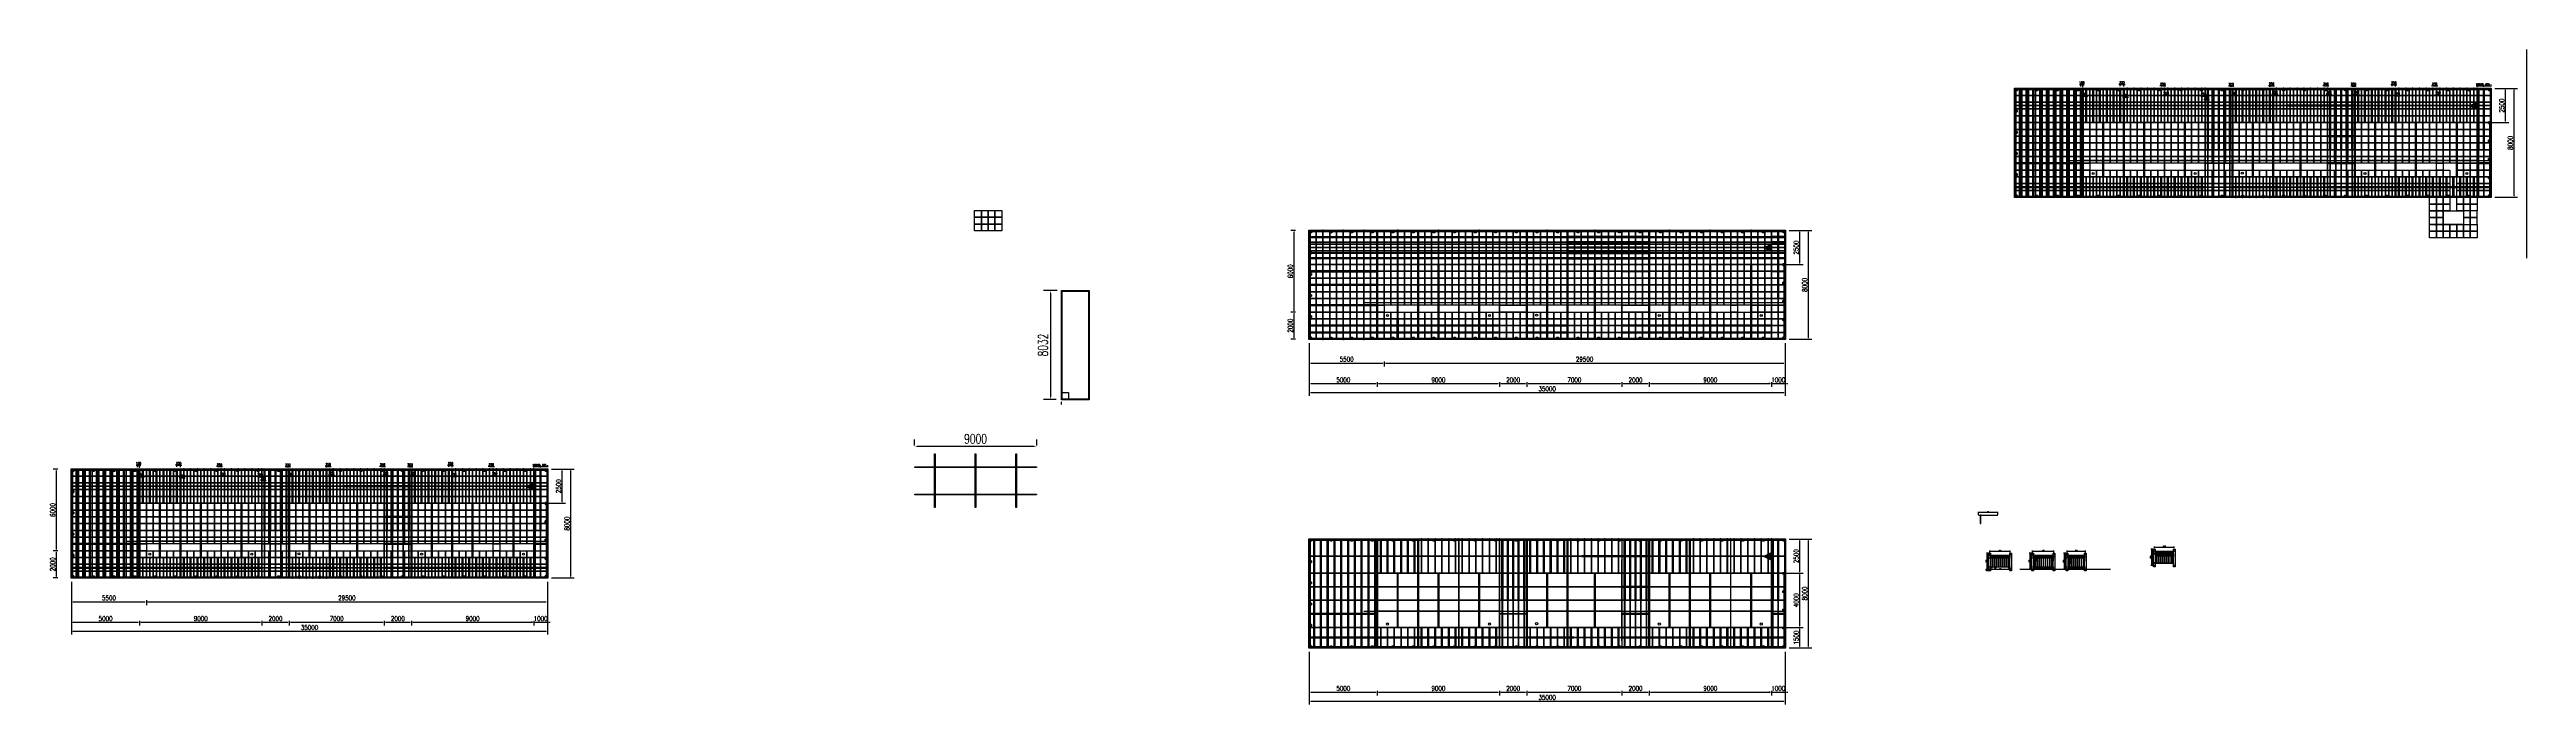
# Model space of a CAD drawing. Header units: millimetres. Extents: x -38645 to 143575, y -84298 to 156976.
# Drawn here: x -38645 to 143575, y -84298 to -36045 of the extents above.
import ezdxf

# ---------------------------------------------------------------- set-up
doc = ezdxf.new("R2010")
doc.units = ezdxf.units.MM
doc.header["$LTSCALE"] = 1000
for name, color, linetype in [('DOTE', 1, 'Continuous'), ('PUB_DIM', 3, 'Continuous'), ('W- bollard系船栓', 4, 'Continuous'), ('W-FLOAT_BOWL浮筒', 253, 'Continuous'), ('W-PLASTIC_RAILINGS塑木栏杆', 6, 'Continuous'), ('W-REVETMENT驳岸', 251, 'Continuous'), ('W-STEEL_FRAME钢架', 3, 'Continuous'), ('W-STEEL_KEEL钢龙骨', 5, 'Continuous')]:
    doc.layers.add(name, color=color, linetype=linetype)
doc.styles.add('STANDARD_T3', font='simplex.shx', dxfattribs={"width": 0.7, "bigfont": 'gbcbig.shx'})
doc.dimstyles.new('W&&10', dxfattribs={"dimtxt": 35, "dimasz": 10, "dimexe": 25, "dimexo": 30, "dimgap": 10, "dimtad": 1, "dimdec": 0, "dimzin": 0, "dimdsep": 46, "dimtxsty": 'STANDARD_T3', "dimcen": 0.09, "dimclrd": 1, "dimclre": 1, "dimclrt": 7, "dimazin": 2, "dimtfac": 1, "dimtdec": 0, "dimtix": 1, "dimtmove": 2, "dimatfit": 3, "dimfxl": 100, "dimtolj": 1, "dimtzin": 0, "dimarcsym": 0})
doc.dimstyles.new('W&&100', dxfattribs={"dimtxt": 350, "dimasz": 100, "dimexe": 250, "dimexo": 300, "dimgap": 100, "dimtad": 1, "dimdec": 0, "dimzin": 0, "dimdsep": 46, "dimtxsty": 'STANDARD_T3', "dimcen": 0.09, "dimclrd": 1, "dimclre": 1, "dimclrt": 7, "dimazin": 2, "dimtfac": 1, "dimtdec": 0, "dimtix": 1, "dimtmove": 2, "dimatfit": 3, "dimfxl": 100, "dimtolj": 1, "dimtzin": 0, "dimarcsym": 0})
doc.dimstyles.new('W&&15', dxfattribs={"dimtxt": 52.5, "dimasz": 15, "dimexe": 37.5, "dimexo": 45, "dimgap": 15, "dimtad": 1, "dimdec": 0, "dimzin": 0, "dimdsep": 46, "dimtxsty": 'STANDARD_T3', "dimcen": 0.09, "dimclrd": 1, "dimclre": 1, "dimclrt": 7, "dimazin": 2, "dimtfac": 1, "dimtdec": 0, "dimtix": 1, "dimtmove": 2, "dimatfit": 3, "dimfxl": 100, "dimtolj": 1, "dimtzin": 0, "dimarcsym": 0})
doc.dimstyles.new('W&&20', dxfattribs={"dimtxt": 70, "dimasz": 20, "dimexe": 50, "dimexo": 60, "dimgap": 20, "dimtad": 1, "dimdec": 0, "dimzin": 0, "dimdsep": 46, "dimtxsty": 'STANDARD_T3', "dimcen": 0.09, "dimclrd": 1, "dimclre": 1, "dimclrt": 7, "dimazin": 2, "dimtfac": 1, "dimtdec": 0, "dimtix": 1, "dimtmove": 2, "dimatfit": 3, "dimfxl": 100, "dimtolj": 1, "dimtzin": 0, "dimarcsym": 0})
doc.dimstyles.new('W&&200', dxfattribs={"dimtxt": 700, "dimasz": 200, "dimexe": 500, "dimexo": 600, "dimgap": 200, "dimtad": 1, "dimdec": 0, "dimzin": 0, "dimdsep": 46, "dimtxsty": 'STANDARD_T3', "dimcen": 0.09, "dimclrd": 1, "dimclre": 1, "dimclrt": 7, "dimazin": 2, "dimtfac": 1, "dimtdec": 0, "dimtix": 1, "dimtmove": 2, "dimatfit": 3, "dimfxl": 100, "dimtolj": 1, "dimtzin": 0, "dimarcsym": 0})
doc.dimstyles.new('W&&40', dxfattribs={"dimtxt": 140, "dimasz": 40, "dimexe": 100, "dimexo": 120, "dimgap": 40, "dimtad": 1, "dimdec": 0, "dimzin": 0, "dimdsep": 46, "dimtxsty": 'STANDARD_T3', "dimcen": 0.09, "dimclrd": 1, "dimclre": 1, "dimclrt": 7, "dimazin": 2, "dimtfac": 1, "dimtdec": 0, "dimtix": 1, "dimtmove": 2, "dimatfit": 3, "dimfxl": 100, "dimtolj": 1, "dimtzin": 0, "dimarcsym": 0})
doc.dimstyles.new('W&&50', dxfattribs={"dimtxt": 175, "dimasz": 50, "dimexe": 125, "dimexo": 150, "dimgap": 50, "dimtad": 1, "dimdec": 0, "dimzin": 0, "dimdsep": 46, "dimtxsty": 'STANDARD_T3', "dimcen": 0.09, "dimclrd": 1, "dimclre": 1, "dimclrt": 7, "dimazin": 2, "dimtfac": 1, "dimtdec": 0, "dimtix": 1, "dimtmove": 2, "dimatfit": 3, "dimfxl": 100, "dimtolj": 1, "dimtzin": 0, "dimarcsym": 0})

# ---------------------------------------------------------------- blocks, each defined once
blk = doc.blocks.new('*D31')
at = {"color": 1, "lineweight": -2, "transparency": 16777216}
for p, q in [((54033, -60558), (54033, -60908)), ((54133, -60658), (58933, -60658)), ((59033, -60558), (59033, -60908))]:
    blk.add_line(p, q, dxfattribs=at)
at = {"color": 1, "transparency": 16777216}
for points in [[(54133, -60641), (54133, -60675), (54033, -60658)], [(58933, -60641), (58933, -60675), (59033, -60658)]]:
    blk.add_solid(points, dxfattribs=at)
at = {"layer": 'Defpoints', "color": 0, "transparency": 16777216}
for p in [(54033, -57388), (59033, -57388), (59033, -60658)]:
    blk.add_point(p, dxfattribs=at)
at = {"color": 7, "transparency": 16777216, "insert": (56533, -60383), "char_height": 350, "attachment_point": 5, "style": 'STANDARD_T3'}
blk.add_mtext('\\A1;5000', dxfattribs=at)
blk = doc.blocks.new('*D32')
at = {"color": 1, "lineweight": -2, "transparency": 16777216}
for p, q in [((59033, -60558), (59033, -60908)), ((59133, -60658), (67933, -60658)), ((68033, -60558), (68033, -60908))]:
    blk.add_line(p, q, dxfattribs=at)
at = {"color": 1, "transparency": 16777216}
for points in [[(59133, -60641), (59133, -60675), (59033, -60658)], [(67933, -60641), (67933, -60675), (68033, -60658)]]:
    blk.add_solid(points, dxfattribs=at)
at = {"layer": 'Defpoints', "color": 0, "transparency": 16777216}
for p in [(68033, -55888), (59033, -57388), (68033, -60658)]:
    blk.add_point(p, dxfattribs=at)
at = {"color": 7, "transparency": 16777216, "insert": (63533, -60383), "char_height": 350, "attachment_point": 5, "style": 'STANDARD_T3'}
blk.add_mtext('\\A1;9000', dxfattribs=at)
blk = doc.blocks.new('*D33')
at = {"color": 1, "lineweight": -2, "transparency": 16777216}
for p, q in [((68033, -60558), (68033, -60908)), ((68133, -60658), (69933, -60658)), ((70033, -60558), (70033, -60908))]:
    blk.add_line(p, q, dxfattribs=at)
at = {"color": 1, "transparency": 16777216}
for points in [[(68133, -60641), (68133, -60675), (68033, -60658)], [(69933, -60641), (69933, -60675), (70033, -60658)]]:
    blk.add_solid(points, dxfattribs=at)
at = {"layer": 'Defpoints', "color": 0, "transparency": 16777216}
for p in [(68033, -55888), (70033, -55888), (70033, -60658)]:
    blk.add_point(p, dxfattribs=at)
at = {"color": 7, "transparency": 16777216, "insert": (69033, -60383), "char_height": 350, "attachment_point": 5, "style": 'STANDARD_T3'}
blk.add_mtext('\\A1;2000', dxfattribs=at)
blk = doc.blocks.new('*D34')
at = {"color": 1, "lineweight": -2, "transparency": 16777216}
for p, q in [((70033, -60558), (70033, -60908)), ((70133, -60658), (76933, -60658)), ((77033, -60558), (77033, -60908))]:
    blk.add_line(p, q, dxfattribs=at)
at = {"color": 1, "transparency": 16777216}
for points in [[(70133, -60641), (70133, -60675), (70033, -60658)], [(76933, -60641), (76933, -60675), (77033, -60658)]]:
    blk.add_solid(points, dxfattribs=at)
at = {"layer": 'Defpoints', "color": 0, "transparency": 16777216}
for p in [(70033, -55888), (77033, -55888), (77033, -60658)]:
    blk.add_point(p, dxfattribs=at)
at = {"color": 7, "transparency": 16777216, "insert": (73533, -60383), "char_height": 350, "attachment_point": 5, "style": 'STANDARD_T3'}
blk.add_mtext('\\A1;7000', dxfattribs=at)
blk = doc.blocks.new('*D35')
at = {"color": 1, "lineweight": -2, "transparency": 16777216}
for p, q in [((77033, -60558), (77033, -60908)), ((77133, -60658), (78933, -60658)), ((79033, -60558), (79033, -60908))]:
    blk.add_line(p, q, dxfattribs=at)
at = {"color": 1, "transparency": 16777216}
for points in [[(77133, -60641), (77133, -60675), (77033, -60658)], [(78933, -60641), (78933, -60675), (79033, -60658)]]:
    blk.add_solid(points, dxfattribs=at)
at = {"layer": 'Defpoints', "color": 0, "transparency": 16777216}
for p in [(77033, -55888), (79033, -55888), (79033, -60658)]:
    blk.add_point(p, dxfattribs=at)
at = {"color": 7, "transparency": 16777216, "insert": (78033, -60383), "char_height": 350, "attachment_point": 5, "style": 'STANDARD_T3'}
blk.add_mtext('\\A1;2000', dxfattribs=at)
blk = doc.blocks.new('*D36')
at = {"color": 1, "lineweight": -2, "transparency": 16777216}
for p, q in [((79033, -60558), (79033, -60908)), ((79133, -60658), (87933, -60658)), ((88033, -60558), (88033, -60908))]:
    blk.add_line(p, q, dxfattribs=at)
at = {"color": 1, "transparency": 16777216}
for points in [[(79133, -60641), (79133, -60675), (79033, -60658)], [(87933, -60641), (87933, -60675), (88033, -60658)]]:
    blk.add_solid(points, dxfattribs=at)
at = {"layer": 'Defpoints', "color": 0, "transparency": 16777216}
for p in [(79033, -55888), (88033, -55888), (88033, -60658)]:
    blk.add_point(p, dxfattribs=at)
at = {"color": 7, "transparency": 16777216, "insert": (83533, -60383), "char_height": 350, "attachment_point": 5, "style": 'STANDARD_T3'}
blk.add_mtext('\\A1;9000', dxfattribs=at)
blk = doc.blocks.new('*D37')
at = {"color": 1, "lineweight": -2, "transparency": 16777216}
for p, q in [((89333, -49388), (90375, -49388)), ((90125, -51788), (90125, -49488)), ((88333, -51888), (90375, -51888))]:
    blk.add_line(p, q, dxfattribs=at)
at = {"color": 1, "transparency": 16777216}
for points in [[(90108, -49488), (90141, -49488), (90125, -49388)], [(90108, -51788), (90141, -51788), (90125, -51888)]]:
    blk.add_solid(points, dxfattribs=at)
at = {"layer": 'Defpoints', "color": 0, "transparency": 16777216}
for p in [(89033, -49388), (90125, -49388), (88033, -51888)]:
    blk.add_point(p, dxfattribs=at)
at = {"color": 7, "transparency": 16777216, "insert": (89850, -50638), "char_height": 350, "attachment_point": 5, "rotation": 90, "style": 'STANDARD_T3'}
blk.add_mtext('\\A1;2500', dxfattribs=at)
blk = doc.blocks.new('*D38')
at = {"color": 1, "lineweight": -2, "transparency": 16777216}
for p, q in [((87933, -60658), (87833, -60658)), ((88033, -60558), (88033, -60908)), ((88033, -60658), (89033, -60658)), ((89033, -60558), (89033, -60908)), ((89133, -60658), (89233, -60658))]:
    blk.add_line(p, q, dxfattribs=at)
at = {"color": 1, "transparency": 16777216}
for points in [[(87933, -60641), (87933, -60675), (88033, -60658)], [(89133, -60641), (89133, -60675), (89033, -60658)]]:
    blk.add_solid(points, dxfattribs=at)
at = {"layer": 'Defpoints', "color": 0, "transparency": 16777216}
for p in [(88033, -55888), (89033, -57388), (89033, -60658)]:
    blk.add_point(p, dxfattribs=at)
at = {"color": 7, "transparency": 16777216, "insert": (88533, -60383), "char_height": 350, "attachment_point": 5, "style": 'STANDARD_T3'}
blk.add_mtext('\\A1;1000', dxfattribs=at)
blk = doc.blocks.new('*U39')
at = {"layer": 'W-FLOAT_BOWL浮筒'}
blk.add_lwpolyline([(-250, 250), (250, 250), (250, -250), (-250, -250)], close=True, dxfattribs=at)
blk = doc.blocks.new('*U40')
at = {"layer": 'W-FLOAT_BOWL浮筒', "color": 0, "linetype": 'ByBlock', "lineweight": -2, "transparency": 16777216}
for p in [(0, 1000), (0, 500), (0, 0), (500, 1000), (500, 500), (500, 0), (1000, 1000), (1000, 500), (1000, 0), (1500, 1000), (1500, 500), (1500, 0)]:
    blk.add_blockref('*U39', p, dxfattribs=at)
blk = doc.blocks.new('*D41')
at = {"layer": 'Defpoints', "color": 0, "transparency": 16777216}
for p in [(54033, -57388), (89033, -57388), (89033, -61319)]:
    blk.add_point(p, dxfattribs=at)
at = {"layer": 'PUB_DIM', "color": 1, "lineweight": -2, "transparency": 16777216}
for p, q in [((54033, -57688), (54033, -61569)), ((89033, -57688), (89033, -61569)), ((54133, -61319), (88933, -61319))]:
    blk.add_line(p, q, dxfattribs=at)
at = {"layer": 'PUB_DIM', "color": 1, "transparency": 16777216}
for points in [[(54133, -61302), (54133, -61336), (54033, -61319)], [(88933, -61302), (88933, -61336), (89033, -61319)]]:
    blk.add_solid(points, dxfattribs=at)
at = {"layer": 'PUB_DIM', "color": 7, "transparency": 16777216, "insert": (71533, -61044), "char_height": 350, "attachment_point": 5, "style": 'STANDARD_T3'}
blk.add_mtext('\\A1;35000', dxfattribs=at)
blk = doc.blocks.new('*D42')
at = {"layer": 'Defpoints', "color": 0, "transparency": 16777216}
for p in [(89033, -49388), (90753, -49388), (89033, -57388)]:
    blk.add_point(p, dxfattribs=at)
at = {"layer": 'PUB_DIM', "color": 1, "lineweight": -2, "transparency": 16777216}
for p, q in [((89333, -49388), (91003, -49388)), ((90753, -57288), (90753, -49488)), ((89333, -57388), (91003, -57388))]:
    blk.add_line(p, q, dxfattribs=at)
at = {"layer": 'PUB_DIM', "color": 1, "transparency": 16777216}
for points in [[(90736, -49488), (90769, -49488), (90753, -49388)], [(90736, -57288), (90769, -57288), (90753, -57388)]]:
    blk.add_solid(points, dxfattribs=at)
at = {"layer": 'PUB_DIM', "color": 7, "transparency": 16777216, "insert": (90478, -53388), "char_height": 350, "attachment_point": 5, "rotation": 90, "style": 'STANDARD_T3'}
blk.add_mtext('\\A1;8000', dxfattribs=at)
blk = doc.blocks.new('*D46')
at = {"layer": 'Defpoints', "color": 0, "transparency": 16777216}
for p in [(36072, -53803), (34988, -61835), (36007, -61835)]:
    blk.add_point(p, dxfattribs=at)
at = {"layer": 'W-FLOAT_BOWL浮筒', "color": 1, "lineweight": -2, "transparency": 16777216}
for p, q in [((35472, -53803), (34488, -53803)), ((34988, -54003), (34988, -61635)), ((35407, -61835), (34488, -61835))]:
    blk.add_line(p, q, dxfattribs=at)
at = {"layer": 'W-FLOAT_BOWL浮筒', "color": 1, "transparency": 16777216}
for points in [[(34955, -54003), (35021, -54003), (34988, -53803)], [(34955, -61635), (35021, -61635), (34988, -61835)]]:
    blk.add_solid(points, dxfattribs=at)
at = {"layer": 'W-FLOAT_BOWL浮筒', "color": 7, "transparency": 16777216, "insert": (34438, -57819), "char_height": 700, "attachment_point": 5, "rotation": 90, "style": 'STANDARD_T3'}
blk.add_mtext('\\A1;8032', dxfattribs=at)
blk = doc.blocks.new('*D47')
at = {"layer": 'Defpoints', "color": 0, "transparency": 16777216}
for p in [(33979, -65273), (24979, -65817), (33979, -65817)]:
    blk.add_point(p, dxfattribs=at)
at = {"layer": 'W-STEEL_FRAME钢架', "color": 1, "lineweight": -2, "transparency": 16777216}
for p, q in [((24979, -65217), (24979, -64773)), ((25179, -65273), (33779, -65273)), ((33979, -65217), (33979, -64773))]:
    blk.add_line(p, q, dxfattribs=at)
at = {"layer": 'W-STEEL_FRAME钢架', "color": 1, "transparency": 16777216}
for points in [[(25179, -65240), (25179, -65306), (24979, -65273)], [(33779, -65240), (33779, -65306), (33979, -65273)]]:
    blk.add_solid(points, dxfattribs=at)
at = {"layer": 'W-STEEL_FRAME钢架', "color": 7, "transparency": 16777216, "insert": (29479, -64723), "char_height": 700, "attachment_point": 5, "style": 'STANDARD_T3'}
blk.add_mtext('\\A1;9000', dxfattribs=at)
blk = doc.blocks.new('*D65')
at = {"layer": 'Defpoints', "color": 0, "transparency": 16777216}
for p in [(104090, -73138), (105604, -72994), (105604, -73138)]:
    blk.add_point(p, dxfattribs=at)
at = {"layer": 'W-PLASTIC_RAILINGS塑木栏杆', "color": 1, "lineweight": -2, "transparency": 16777216}
for p, q in [((104090, -73093), (104090, -72956)), ((104105, -72994), (105589, -72994)), ((105604, -73093), (105604, -72956))]:
    blk.add_line(p, q, dxfattribs=at)
at = {"layer": 'W-PLASTIC_RAILINGS塑木栏杆', "color": 1, "transparency": 16777216}
for points in [[(104105, -72991), (104105, -72996), (104090, -72994)], [(105589, -72991), (105589, -72996), (105604, -72994)]]:
    blk.add_solid(points, dxfattribs=at)
at = {"layer": 'W-PLASTIC_RAILINGS塑木栏杆', "color": 7, "transparency": 16777216, "insert": (104847, -72952), "char_height": 52.5, "attachment_point": 5, "style": 'STANDARD_T3'}
blk.add_mtext('\\A1;1514', dxfattribs=at)
blk = doc.blocks.new('*D66')
at = {"layer": 'Defpoints', "color": 0, "transparency": 16777216}
for p in [(103877, -74338), (104040, -73138), (104040, -74338)]:
    blk.add_point(p, dxfattribs=at)
at = {"layer": 'W-PLASTIC_RAILINGS塑木栏杆', "color": 1, "lineweight": -2, "transparency": 16777216}
for p, q in [((103995, -73138), (103840, -73138)), ((103995, -74338), (103840, -74338)), ((103877, -73153), (103877, -74323))]:
    blk.add_line(p, q, dxfattribs=at)
at = {"layer": 'W-PLASTIC_RAILINGS塑木栏杆', "color": 1, "transparency": 16777216}
for points in [[(103875, -73153), (103880, -73153), (103877, -73138)], [(103875, -74323), (103880, -74323), (103877, -74338)]]:
    blk.add_solid(points, dxfattribs=at)
at = {"layer": 'W-PLASTIC_RAILINGS塑木栏杆', "color": 7, "transparency": 16777216, "insert": (103836, -73738), "char_height": 52.5, "attachment_point": 5, "rotation": 90, "style": 'STANDARD_T3'}
blk.add_mtext('\\A1;1200', dxfattribs=at)
blk = doc.blocks.new('*D70')
at = {"layer": 'Defpoints', "color": 0, "transparency": 16777216}
for p in [(103979, -73288), (104040, -73138), (104150, -73288)]:
    blk.add_point(p, dxfattribs=at)
at = {"layer": 'W-PLASTIC_RAILINGS塑木栏杆', "color": 1, "lineweight": -2, "transparency": 16777216}
for p, q in [((103995, -73138), (103942, -73138)), ((104105, -73288), (103942, -73288)), ((103979, -73153), (103979, -73273))]:
    blk.add_line(p, q, dxfattribs=at)
at = {"layer": 'W-PLASTIC_RAILINGS塑木栏杆', "color": 1, "transparency": 16777216}
for points in [[(103977, -73153), (103982, -73153), (103979, -73138)], [(103977, -73273), (103982, -73273), (103979, -73288)]]:
    blk.add_solid(points, dxfattribs=at)
at = {"layer": 'W-PLASTIC_RAILINGS塑木栏杆', "color": 7, "transparency": 16777216, "insert": (103938, -73213), "char_height": 52.5, "attachment_point": 5, "rotation": 90, "style": 'STANDARD_T3'}
blk.add_mtext('\\A1;150', dxfattribs=at)
blk = doc.blocks.new('*D71')
at = {"layer": 'Defpoints', "color": 0, "transparency": 16777216}
for p in [(103999, -73328), (104150, -73288), (104150, -73328)]:
    blk.add_point(p, dxfattribs=at)
at = {"layer": 'W-PLASTIC_RAILINGS塑木栏杆', "color": 1, "lineweight": -2, "transparency": 16777216}
for p, q in [((104105, -73288), (103962, -73288)), ((104105, -73328), (103962, -73328)), ((103999, -73273), (103999, -73258)), ((103999, -73288), (103999, -73328)), ((103999, -73343), (103999, -73358))]:
    blk.add_line(p, q, dxfattribs=at)
at = {"layer": 'W-PLASTIC_RAILINGS塑木栏杆', "color": 1, "transparency": 16777216}
for points in [[(103997, -73273), (104002, -73273), (103999, -73288)], [(103997, -73343), (104002, -73343), (103999, -73328)]]:
    blk.add_solid(points, dxfattribs=at)
at = {"layer": 'W-PLASTIC_RAILINGS塑木栏杆', "color": 7, "transparency": 16777216, "insert": (103958, -73308), "char_height": 52.5, "attachment_point": 5, "rotation": 90, "style": 'STANDARD_T3'}
blk.add_mtext('\\A1;40', dxfattribs=at)
blk = doc.blocks.new('*D72')
at = {"layer": 'Defpoints', "color": 0, "transparency": 16777216}
for p in [(103999, -73478), (104150, -73328), (104150, -73478)]:
    blk.add_point(p, dxfattribs=at)
at = {"layer": 'W-PLASTIC_RAILINGS塑木栏杆', "color": 1, "lineweight": -2, "transparency": 16777216}
for p, q in [((104105, -73328), (103962, -73328)), ((104105, -73478), (103962, -73478)), ((103999, -73343), (103999, -73463))]:
    blk.add_line(p, q, dxfattribs=at)
at = {"layer": 'W-PLASTIC_RAILINGS塑木栏杆', "color": 1, "transparency": 16777216}
for points in [[(103997, -73343), (104002, -73343), (103999, -73328)], [(103997, -73463), (104002, -73463), (103999, -73478)]]:
    blk.add_solid(points, dxfattribs=at)
at = {"layer": 'W-PLASTIC_RAILINGS塑木栏杆', "color": 7, "transparency": 16777216, "insert": (103958, -73403), "char_height": 52.5, "attachment_point": 5, "rotation": 90, "style": 'STANDARD_T3'}
blk.add_mtext('\\A1;150', dxfattribs=at)
blk = doc.blocks.new('*D73')
at = {"layer": 'Defpoints', "color": 0, "transparency": 16777216}
for p in [(103999, -73518), (104150, -73478), (104150, -73518)]:
    blk.add_point(p, dxfattribs=at)
at = {"layer": 'W-PLASTIC_RAILINGS塑木栏杆', "color": 1, "lineweight": -2, "transparency": 16777216}
for p, q in [((104105, -73478), (103962, -73478)), ((104105, -73518), (103962, -73518)), ((103999, -73463), (103999, -73448)), ((103999, -73478), (103999, -73518)), ((103999, -73533), (103999, -73548))]:
    blk.add_line(p, q, dxfattribs=at)
at = {"layer": 'W-PLASTIC_RAILINGS塑木栏杆', "color": 1, "transparency": 16777216}
for points in [[(103997, -73463), (104002, -73463), (103999, -73478)], [(103997, -73533), (104002, -73533), (103999, -73518)]]:
    blk.add_solid(points, dxfattribs=at)
at = {"layer": 'W-PLASTIC_RAILINGS塑木栏杆', "color": 7, "transparency": 16777216, "insert": (103958, -73498), "char_height": 52.5, "attachment_point": 5, "rotation": 90, "style": 'STANDARD_T3'}
blk.add_mtext('\\A1;40', dxfattribs=at)
blk = doc.blocks.new('*D74')
at = {"layer": 'Defpoints', "color": 0, "transparency": 16777216}
for p in [(103979, -74148), (104130, -74148), (104150, -73518)]:
    blk.add_point(p, dxfattribs=at)
at = {"layer": 'W-PLASTIC_RAILINGS塑木栏杆', "color": 1, "lineweight": -2, "transparency": 16777216}
for p, q in [((104105, -73518), (103942, -73518)), ((104085, -74148), (103942, -74148)), ((103979, -73533), (103979, -74133))]:
    blk.add_line(p, q, dxfattribs=at)
at = {"layer": 'W-PLASTIC_RAILINGS塑木栏杆', "color": 1, "transparency": 16777216}
for points in [[(103977, -73533), (103982, -73533), (103979, -73518)], [(103977, -74133), (103982, -74133), (103979, -74148)]]:
    blk.add_solid(points, dxfattribs=at)
at = {"layer": 'W-PLASTIC_RAILINGS塑木栏杆', "color": 7, "transparency": 16777216, "insert": (103938, -73833), "char_height": 52.5, "attachment_point": 5, "rotation": 90, "style": 'STANDARD_T3'}
blk.add_mtext('\\A1;630', dxfattribs=at)
blk = doc.blocks.new('*D75')
at = {"layer": 'Defpoints', "color": 0, "transparency": 16777216}
for p in [(103979, -74188), (104130, -74148), (104130, -74188)]:
    blk.add_point(p, dxfattribs=at)
at = {"layer": 'W-PLASTIC_RAILINGS塑木栏杆', "color": 1, "lineweight": -2, "transparency": 16777216}
for p, q in [((104085, -74148), (103942, -74148)), ((104085, -74188), (103942, -74188)), ((103979, -74133), (103979, -74118)), ((103979, -74148), (103979, -74188)), ((103979, -74203), (103979, -74218))]:
    blk.add_line(p, q, dxfattribs=at)
at = {"layer": 'W-PLASTIC_RAILINGS塑木栏杆', "color": 1, "transparency": 16777216}
for points in [[(103977, -74133), (103982, -74133), (103979, -74148)], [(103977, -74203), (103982, -74203), (103979, -74188)]]:
    blk.add_solid(points, dxfattribs=at)
at = {"layer": 'W-PLASTIC_RAILINGS塑木栏杆', "color": 7, "transparency": 16777216, "insert": (103938, -74168), "char_height": 52.5, "attachment_point": 5, "rotation": 90, "style": 'STANDARD_T3'}
blk.add_mtext('\\A1;40', dxfattribs=at)
blk = doc.blocks.new('*D76')
at = {"layer": 'Defpoints', "color": 0, "transparency": 16777216}
for p in [(103979, -74338), (104040, -74338), (104130, -74188)]:
    blk.add_point(p, dxfattribs=at)
at = {"layer": 'W-PLASTIC_RAILINGS塑木栏杆', "color": 1, "lineweight": -2, "transparency": 16777216}
for p, q in [((104085, -74188), (103942, -74188)), ((103995, -74338), (103942, -74338)), ((103979, -74203), (103979, -74323))]:
    blk.add_line(p, q, dxfattribs=at)
at = {"layer": 'W-PLASTIC_RAILINGS塑木栏杆', "color": 1, "transparency": 16777216}
for points in [[(103977, -74203), (103982, -74203), (103979, -74188)], [(103977, -74323), (103982, -74323), (103979, -74338)]]:
    blk.add_solid(points, dxfattribs=at)
at = {"layer": 'W-PLASTIC_RAILINGS塑木栏杆', "color": 7, "transparency": 16777216, "insert": (103938, -74263), "char_height": 52.5, "attachment_point": 5, "rotation": 90, "style": 'STANDARD_T3'}
blk.add_mtext('\\A1;150', dxfattribs=at)
blk = doc.blocks.new('*D77')
at = {"layer": 'Defpoints', "color": 0, "transparency": 16777216}
for p in [(104150, -73328), (105565, -73328), (105565, -73389)]:
    blk.add_point(p, dxfattribs=at)
at = {"layer": 'W-PLASTIC_RAILINGS塑木栏杆', "color": 1, "lineweight": -2, "transparency": 16777216}
for p, q in [((104150, -73373), (104150, -73427)), ((104165, -73389), (105550, -73389)), ((105565, -73373), (105565, -73427))]:
    blk.add_line(p, q, dxfattribs=at)
at = {"layer": 'W-PLASTIC_RAILINGS塑木栏杆', "color": 1, "transparency": 16777216}
for points in [[(104165, -73387), (104165, -73392), (104150, -73389)], [(105550, -73387), (105550, -73392), (105565, -73389)]]:
    blk.add_solid(points, dxfattribs=at)
at = {"layer": 'W-PLASTIC_RAILINGS塑木栏杆', "color": 7, "transparency": 16777216, "insert": (104858, -73348), "char_height": 52.5, "attachment_point": 5, "style": 'STANDARD_T3'}
blk.add_mtext('\\A1;1415', dxfattribs=at)
blk = doc.blocks.new('*D80')
at = {"layer": 'Defpoints', "color": 0, "transparency": 16777216}
for p in [(107248, -73138), (108811, -72994), (108811, -73138)]:
    blk.add_point(p, dxfattribs=at)
at = {"layer": 'W-PLASTIC_RAILINGS塑木栏杆', "color": 1, "lineweight": -2, "transparency": 16777216}
for p, q in [((107248, -73093), (107248, -72956)), ((107263, -72994), (108796, -72994)), ((108811, -73093), (108811, -72956))]:
    blk.add_line(p, q, dxfattribs=at)
at = {"layer": 'W-PLASTIC_RAILINGS塑木栏杆', "color": 1, "transparency": 16777216}
for points in [[(107263, -72991), (107263, -72996), (107248, -72994)], [(108796, -72991), (108796, -72996), (108811, -72994)]]:
    blk.add_solid(points, dxfattribs=at)
at = {"layer": 'W-PLASTIC_RAILINGS塑木栏杆', "color": 7, "transparency": 16777216, "insert": (108029, -72952), "char_height": 52.5, "attachment_point": 5, "style": 'STANDARD_T3'}
blk.add_mtext('\\A1;1563', dxfattribs=at)
blk = doc.blocks.new('*D81')
at = {"layer": 'Defpoints', "color": 0, "transparency": 16777216}
for p in [(107035, -74338), (107198, -73138), (107198, -74338)]:
    blk.add_point(p, dxfattribs=at)
at = {"layer": 'W-PLASTIC_RAILINGS塑木栏杆', "color": 1, "lineweight": -2, "transparency": 16777216}
for p, q in [((107153, -73138), (106997, -73138)), ((107153, -74338), (106997, -74338)), ((107035, -73153), (107035, -74323))]:
    blk.add_line(p, q, dxfattribs=at)
at = {"layer": 'W-PLASTIC_RAILINGS塑木栏杆', "color": 1, "transparency": 16777216}
for points in [[(107032, -73153), (107037, -73153), (107035, -73138)], [(107032, -74323), (107037, -74323), (107035, -74338)]]:
    blk.add_solid(points, dxfattribs=at)
at = {"layer": 'W-PLASTIC_RAILINGS塑木栏杆', "color": 7, "transparency": 16777216, "insert": (106994, -73738), "char_height": 52.5, "attachment_point": 5, "rotation": 90, "style": 'STANDARD_T3'}
blk.add_mtext('\\A1;1200', dxfattribs=at)
blk = doc.blocks.new('*U78')
at = {"layer": 'W-PLASTIC_RAILINGS塑木栏杆'}
blk.add_lwpolyline([(20, 315), (-20, 315), (-20, -315), (20, -315)], close=True, dxfattribs=at)
blk = doc.blocks.new('*U79')
at = {"layer": 'W-PLASTIC_RAILINGS塑木栏杆', "color": 0, "linetype": 'ByBlock', "lineweight": -2, "transparency": 16777216}
for p in [(0, 0), (150, 0), (300, 0), (450, 0), (600, 0), (750, 0), (900, 0), (1050, 0), (1200, 0)]:
    blk.add_blockref('*U78', p, dxfattribs=at)
blk = doc.blocks.new('*D82')
at = {"layer": 'Defpoints', "color": 0, "transparency": 16777216}
for p in [(107450, -73518), (107560, -73518), (107560, -73684)]:
    blk.add_point(p, dxfattribs=at)
at = {"layer": 'W-PLASTIC_RAILINGS塑木栏杆', "color": 1, "lineweight": -2, "transparency": 16777216}
for p, q in [((107435, -73684), (107420, -73684)), ((107450, -73563), (107450, -73721)), ((107450, -73684), (107560, -73684)), ((107560, -73563), (107560, -73721)), ((107575, -73684), (107590, -73684))]:
    blk.add_line(p, q, dxfattribs=at)
at = {"layer": 'W-PLASTIC_RAILINGS塑木栏杆', "color": 1, "transparency": 16777216}
for points in [[(107435, -73681), (107435, -73686), (107450, -73684)], [(107575, -73681), (107575, -73686), (107560, -73684)]]:
    blk.add_solid(points, dxfattribs=at)
at = {"layer": 'W-PLASTIC_RAILINGS塑木栏杆', "color": 7, "transparency": 16777216, "insert": (107505, -73642), "char_height": 52.5, "attachment_point": 5, "style": 'STANDARD_T3'}
blk.add_mtext('\\A1;110', dxfattribs=at)
blk = doc.blocks.new('*D83')
at = {"layer": 'Defpoints', "color": 0, "transparency": 16777216}
for p in [(107137, -73288), (107198, -73138), (107308, -73288)]:
    blk.add_point(p, dxfattribs=at)
at = {"layer": 'W-PLASTIC_RAILINGS塑木栏杆', "color": 1, "lineweight": -2, "transparency": 16777216}
for p, q in [((107153, -73138), (107099, -73138)), ((107263, -73288), (107099, -73288)), ((107137, -73153), (107137, -73273))]:
    blk.add_line(p, q, dxfattribs=at)
at = {"layer": 'W-PLASTIC_RAILINGS塑木栏杆', "color": 1, "transparency": 16777216}
for points in [[(107134, -73153), (107139, -73153), (107137, -73138)], [(107134, -73273), (107139, -73273), (107137, -73288)]]:
    blk.add_solid(points, dxfattribs=at)
at = {"layer": 'W-PLASTIC_RAILINGS塑木栏杆', "color": 7, "transparency": 16777216, "insert": (107095, -73213), "char_height": 52.5, "attachment_point": 5, "rotation": 90, "style": 'STANDARD_T3'}
blk.add_mtext('\\A1;150', dxfattribs=at)
blk = doc.blocks.new('*D84')
at = {"layer": 'Defpoints', "color": 0, "transparency": 16777216}
for p in [(107129, -73328), (107280, -73328), (107308, -73288)]:
    blk.add_point(p, dxfattribs=at)
at = {"layer": 'W-PLASTIC_RAILINGS塑木栏杆', "color": 1, "lineweight": -2, "transparency": 16777216}
for p, q in [((107263, -73288), (107091, -73288)), ((107235, -73328), (107091, -73328)), ((107129, -73273), (107129, -73258)), ((107129, -73288), (107129, -73328)), ((107129, -73343), (107129, -73358))]:
    blk.add_line(p, q, dxfattribs=at)
at = {"layer": 'W-PLASTIC_RAILINGS塑木栏杆', "color": 1, "transparency": 16777216}
for points in [[(107126, -73273), (107131, -73273), (107129, -73288)], [(107126, -73343), (107131, -73343), (107129, -73328)]]:
    blk.add_solid(points, dxfattribs=at)
at = {"layer": 'W-PLASTIC_RAILINGS塑木栏杆', "color": 7, "transparency": 16777216, "insert": (107087, -73308), "char_height": 52.5, "attachment_point": 5, "rotation": 90, "style": 'STANDARD_T3'}
blk.add_mtext('\\A1;40', dxfattribs=at)
blk = doc.blocks.new('*D85')
at = {"layer": 'Defpoints', "color": 0, "transparency": 16777216}
for p in [(107129, -73478), (107280, -73328), (107288, -73478)]:
    blk.add_point(p, dxfattribs=at)
at = {"layer": 'W-PLASTIC_RAILINGS塑木栏杆', "color": 1, "lineweight": -2, "transparency": 16777216}
for p, q in [((107235, -73328), (107091, -73328)), ((107243, -73478), (107091, -73478)), ((107129, -73343), (107129, -73463))]:
    blk.add_line(p, q, dxfattribs=at)
at = {"layer": 'W-PLASTIC_RAILINGS塑木栏杆', "color": 1, "transparency": 16777216}
for points in [[(107126, -73343), (107131, -73343), (107129, -73328)], [(107126, -73463), (107131, -73463), (107129, -73478)]]:
    blk.add_solid(points, dxfattribs=at)
at = {"layer": 'W-PLASTIC_RAILINGS塑木栏杆', "color": 7, "transparency": 16777216, "insert": (107087, -73403), "char_height": 52.5, "attachment_point": 5, "rotation": 90, "style": 'STANDARD_T3'}
blk.add_mtext('\\A1;150', dxfattribs=at)
blk = doc.blocks.new('*D86')
at = {"layer": 'Defpoints', "color": 0, "transparency": 16777216}
for p in [(107137, -73518), (107288, -73478), (107288, -73518)]:
    blk.add_point(p, dxfattribs=at)
at = {"layer": 'W-PLASTIC_RAILINGS塑木栏杆', "color": 1, "lineweight": -2, "transparency": 16777216}
for p, q in [((107243, -73478), (107099, -73478)), ((107243, -73518), (107099, -73518)), ((107137, -73463), (107137, -73448)), ((107137, -73478), (107137, -73518)), ((107137, -73533), (107137, -73548))]:
    blk.add_line(p, q, dxfattribs=at)
at = {"layer": 'W-PLASTIC_RAILINGS塑木栏杆', "color": 1, "transparency": 16777216}
for points in [[(107134, -73463), (107139, -73463), (107137, -73478)], [(107134, -73533), (107139, -73533), (107137, -73518)]]:
    blk.add_solid(points, dxfattribs=at)
at = {"layer": 'W-PLASTIC_RAILINGS塑木栏杆', "color": 7, "transparency": 16777216, "insert": (107095, -73498), "char_height": 52.5, "attachment_point": 5, "rotation": 90, "style": 'STANDARD_T3'}
blk.add_mtext('\\A1;40', dxfattribs=at)
blk = doc.blocks.new('*D87')
at = {"layer": 'Defpoints', "color": 0, "transparency": 16777216}
for p in [(107137, -74148), (107288, -73518), (107288, -74148)]:
    blk.add_point(p, dxfattribs=at)
at = {"layer": 'W-PLASTIC_RAILINGS塑木栏杆', "color": 1, "lineweight": -2, "transparency": 16777216}
for p, q in [((107243, -73518), (107099, -73518)), ((107243, -74148), (107099, -74148)), ((107137, -73533), (107137, -74133))]:
    blk.add_line(p, q, dxfattribs=at)
at = {"layer": 'W-PLASTIC_RAILINGS塑木栏杆', "color": 1, "transparency": 16777216}
for points in [[(107134, -73533), (107139, -73533), (107137, -73518)], [(107134, -74133), (107139, -74133), (107137, -74148)]]:
    blk.add_solid(points, dxfattribs=at)
at = {"layer": 'W-PLASTIC_RAILINGS塑木栏杆', "color": 7, "transparency": 16777216, "insert": (107095, -73833), "char_height": 52.5, "attachment_point": 5, "rotation": 90, "style": 'STANDARD_T3'}
blk.add_mtext('\\A1;630', dxfattribs=at)
blk = doc.blocks.new('*D88')
at = {"layer": 'Defpoints', "color": 0, "transparency": 16777216}
for p in [(107137, -74188), (107288, -74148), (107288, -74188)]:
    blk.add_point(p, dxfattribs=at)
at = {"layer": 'W-PLASTIC_RAILINGS塑木栏杆', "color": 1, "lineweight": -2, "transparency": 16777216}
for p, q in [((107243, -74148), (107099, -74148)), ((107243, -74188), (107099, -74188)), ((107137, -74133), (107137, -74118)), ((107137, -74148), (107137, -74188)), ((107137, -74203), (107137, -74218))]:
    blk.add_line(p, q, dxfattribs=at)
at = {"layer": 'W-PLASTIC_RAILINGS塑木栏杆', "color": 1, "transparency": 16777216}
for points in [[(107134, -74133), (107139, -74133), (107137, -74148)], [(107134, -74203), (107139, -74203), (107137, -74188)]]:
    blk.add_solid(points, dxfattribs=at)
at = {"layer": 'W-PLASTIC_RAILINGS塑木栏杆', "color": 7, "transparency": 16777216, "insert": (107095, -74168), "char_height": 52.5, "attachment_point": 5, "rotation": 90, "style": 'STANDARD_T3'}
blk.add_mtext('\\A1;40', dxfattribs=at)
blk = doc.blocks.new('*D89')
at = {"layer": 'Defpoints', "color": 0, "transparency": 16777216}
for p in [(107137, -74338), (107198, -74338), (107288, -74188)]:
    blk.add_point(p, dxfattribs=at)
at = {"layer": 'W-PLASTIC_RAILINGS塑木栏杆', "color": 1, "lineweight": -2, "transparency": 16777216}
for p, q in [((107243, -74188), (107099, -74188)), ((107153, -74338), (107099, -74338)), ((107137, -74203), (107137, -74323))]:
    blk.add_line(p, q, dxfattribs=at)
at = {"layer": 'W-PLASTIC_RAILINGS塑木栏杆', "color": 1, "transparency": 16777216}
for points in [[(107134, -74203), (107139, -74203), (107137, -74188)], [(107134, -74323), (107139, -74323), (107137, -74338)]]:
    blk.add_solid(points, dxfattribs=at)
at = {"layer": 'W-PLASTIC_RAILINGS塑木栏杆', "color": 7, "transparency": 16777216, "insert": (107095, -74263), "char_height": 52.5, "attachment_point": 5, "rotation": 90, "style": 'STANDARD_T3'}
blk.add_mtext('\\A1;150', dxfattribs=at)
blk = doc.blocks.new('*D90')
at = {"layer": 'Defpoints', "color": 0, "transparency": 16777216}
for p in [(107280, -73328), (108779, -73328), (108779, -73389)]:
    blk.add_point(p, dxfattribs=at)
at = {"layer": 'W-PLASTIC_RAILINGS塑木栏杆', "color": 1, "lineweight": -2, "transparency": 16777216}
for p, q in [((107280, -73373), (107280, -73427)), ((107295, -73389), (108764, -73389)), ((108779, -73373), (108779, -73427))]:
    blk.add_line(p, q, dxfattribs=at)
at = {"layer": 'W-PLASTIC_RAILINGS塑木栏杆', "color": 1, "transparency": 16777216}
for points in [[(107295, -73387), (107295, -73392), (107280, -73389)], [(108764, -73387), (108764, -73392), (108779, -73389)]]:
    blk.add_solid(points, dxfattribs=at)
at = {"layer": 'W-PLASTIC_RAILINGS塑木栏杆', "color": 7, "transparency": 16777216, "insert": (108029, -73348), "char_height": 52.5, "attachment_point": 5, "style": 'STANDARD_T3'}
blk.add_mtext('\\A1;1499', dxfattribs=at)
blk = doc.blocks.new('*U91')
at = {"layer": 'W-STEEL_FRAME钢架'}
blk.add_lwpolyline([(-60, 60), (60, 60), (60, -60), (-60, -60)], close=True, dxfattribs=at)
blk = doc.blocks.new('*U92')
at = {"layer": 'W-STEEL_FRAME钢架', "color": 0, "linetype": 'ByBlock', "lineweight": -2, "transparency": 16777216}
for p in [(0, 0), (1514, 0), (3028, 0), (4542, 0), (6056, 0), (7570, 0), (9084, 0), (10598, 0), (12112, 0), (13626, 0), (15140, 0), (16654, 0), (18168, 0), (19682, 0), (21196, 0), (22710, 0), (24224, 0), (25738, 0), (27252, 0), (28766, 0), (30280, 0), (31794, 0), (33308, 0), (34822, 0)]:
    blk.add_blockref('*U91', p, dxfattribs=at)
blk = doc.blocks.new('*U93')
at = {"layer": 'W-STEEL_FRAME钢架'}
blk.add_lwpolyline([(-60, 60), (60, 60), (60, -60), (-60, -60)], close=True, dxfattribs=at)
blk = doc.blocks.new('*U94')
at = {"layer": 'W-STEEL_FRAME钢架', "color": 0, "linetype": 'ByBlock', "lineweight": -2, "transparency": 16777216}
for p in [(0, 0), (1514, 0), (3028, 0), (4542, 0), (6056, 0), (7570, 0), (9084, 0), (10598, 0), (12112, 0), (13626, 0), (15140, 0), (16654, 0), (18168, 0), (19682, 0), (21196, 0), (22710, 0), (24224, 0), (25738, 0), (27252, 0), (28766, 0), (30280, 0), (31794, 0), (33308, 0), (34822, 0)]:
    blk.add_blockref('*U93', p, dxfattribs=at)
blk = doc.blocks.new('*U95')
at = {"layer": 'W-STEEL_FRAME钢架'}
blk.add_lwpolyline([(-60, 60), (60, 60), (60, -60), (-60, -60)], close=True, dxfattribs=at)
blk = doc.blocks.new('*U96')
at = {"layer": 'W-PLASTIC_RAILINGS塑木栏杆', "color": 0, "linetype": 'ByBlock', "lineweight": -2, "transparency": 16777216}
for p in [(0, 7815), (0, 6252), (0, 4689), (0, 3126), (0, 1563), (0, 0)]:
    blk.add_blockref('*U95', p, dxfattribs=at)
blk = doc.blocks.new('*D98')
at = {"layer": 'Defpoints', "color": 0, "transparency": 16777216}
for p in [(107308, -73518), (107410, -73518), (107410, -73689)]:
    blk.add_point(p, dxfattribs=at)
at = {"layer": 'W-PLASTIC_RAILINGS塑木栏杆', "color": 1, "lineweight": -2, "transparency": 16777216}
for p, q in [((107293, -73689), (107278, -73689)), ((107308, -73563), (107308, -73726)), ((107308, -73689), (107410, -73689)), ((107410, -73563), (107410, -73726)), ((107425, -73689), (107440, -73689))]:
    blk.add_line(p, q, dxfattribs=at)
at = {"layer": 'W-PLASTIC_RAILINGS塑木栏杆', "color": 1, "transparency": 16777216}
for points in [[(107293, -73686), (107293, -73691), (107308, -73689)], [(107425, -73686), (107425, -73691), (107410, -73689)]]:
    blk.add_solid(points, dxfattribs=at)
at = {"layer": 'W-PLASTIC_RAILINGS塑木栏杆', "color": 7, "transparency": 16777216, "insert": (107359, -73647), "char_height": 52.5, "attachment_point": 5, "style": 'STANDARD_T3'}
blk.add_mtext('\\A1;102', dxfattribs=at)
blk = doc.blocks.new('*D99')
at = {"layer": 'Defpoints', "color": 0, "transparency": 16777216}
for p in [(108650, -73518), (108751, -73518), (108751, -73689)]:
    blk.add_point(p, dxfattribs=at)
at = {"layer": 'W-PLASTIC_RAILINGS塑木栏杆', "color": 1, "lineweight": -2, "transparency": 16777216}
for p, q in [((108650, -73548), (108650, -73714)), ((108660, -73689), (108741, -73689)), ((108751, -73548), (108751, -73714))]:
    blk.add_line(p, q, dxfattribs=at)
at = {"layer": 'W-PLASTIC_RAILINGS塑木栏杆', "color": 1, "transparency": 16777216}
for points in [[(108660, -73687), (108660, -73690), (108650, -73689)], [(108741, -73687), (108741, -73690), (108751, -73689)]]:
    blk.add_solid(points, dxfattribs=at)
at = {"layer": 'W-PLASTIC_RAILINGS塑木栏杆', "color": 7, "transparency": 16777216, "insert": (108700, -73661), "char_height": 35, "attachment_point": 5, "style": 'STANDARD_T3'}
blk.add_mtext('\\A1;101', dxfattribs=at)
blk = doc.blocks.new('*U100')
at = {"layer": 'W-STEEL_FRAME钢架'}
blk.add_lwpolyline([(-60, 60), (60, 60), (60, -60), (-60, -60)], close=True, dxfattribs=at)
blk = doc.blocks.new('*U101')
at = {"layer": 'W-PLASTIC_RAILINGS塑木栏杆', "color": 0, "linetype": 'ByBlock', "lineweight": -2, "transparency": 16777216}
for p in [(0, 5400), (0, 4050), (0, 2700), (0, 1350), (0, 0)]:
    blk.add_blockref('*U100', p, dxfattribs=at)
blk = doc.blocks.new('*D104')
at = {"layer": 'Defpoints', "color": 0, "transparency": 16777216}
for p in [(109776, -73138), (111126, -72994), (111126, -73138)]:
    blk.add_point(p, dxfattribs=at)
at = {"layer": 'W-PLASTIC_RAILINGS塑木栏杆', "color": 1, "lineweight": -2, "transparency": 16777216}
for p, q in [((109776, -73093), (109776, -72956)), ((109791, -72994), (111111, -72994)), ((111126, -73093), (111126, -72956))]:
    blk.add_line(p, q, dxfattribs=at)
at = {"layer": 'W-PLASTIC_RAILINGS塑木栏杆', "color": 1, "transparency": 16777216}
for points in [[(109791, -72991), (109791, -72996), (109776, -72994)], [(111111, -72991), (111111, -72996), (111126, -72994)]]:
    blk.add_solid(points, dxfattribs=at)
at = {"layer": 'W-PLASTIC_RAILINGS塑木栏杆', "color": 7, "transparency": 16777216, "insert": (110451, -72952), "char_height": 52.5, "attachment_point": 5, "style": 'STANDARD_T3'}
blk.add_mtext('\\A1;1350', dxfattribs=at)
blk = doc.blocks.new('*D105')
at = {"layer": 'Defpoints', "color": 0, "transparency": 16777216}
for p in [(109563, -74338), (109726, -73138), (109726, -74338)]:
    blk.add_point(p, dxfattribs=at)
at = {"layer": 'W-PLASTIC_RAILINGS塑木栏杆', "color": 1, "lineweight": -2, "transparency": 16777216}
for p, q in [((109681, -73138), (109525, -73138)), ((109681, -74338), (109525, -74338)), ((109563, -73153), (109563, -74323))]:
    blk.add_line(p, q, dxfattribs=at)
at = {"layer": 'W-PLASTIC_RAILINGS塑木栏杆', "color": 1, "transparency": 16777216}
for points in [[(109560, -73153), (109565, -73153), (109563, -73138)], [(109560, -74323), (109565, -74323), (109563, -74338)]]:
    blk.add_solid(points, dxfattribs=at)
at = {"layer": 'W-PLASTIC_RAILINGS塑木栏杆', "color": 7, "transparency": 16777216, "insert": (109521, -73738), "char_height": 52.5, "attachment_point": 5, "rotation": 90, "style": 'STANDARD_T3'}
blk.add_mtext('\\A1;1200', dxfattribs=at)
blk = doc.blocks.new('*U102')
at = {"layer": 'W-PLASTIC_RAILINGS塑木栏杆'}
blk.add_lwpolyline([(20, 315), (-20, 315), (-20, -315), (20, -315)], close=True, dxfattribs=at)
blk = doc.blocks.new('*U103')
at = {"layer": 'W-PLASTIC_RAILINGS塑木栏杆', "color": 0, "linetype": 'ByBlock', "lineweight": -2, "transparency": 16777216}
for p in [(0, 0), (150, 0), (300, 0), (450, 0), (600, 0), (750, 0), (900, 0), (1050, 0)]:
    blk.add_blockref('*U102', p, dxfattribs=at)
blk = doc.blocks.new('*D106')
at = {"layer": 'Defpoints', "color": 0, "transparency": 16777216}
for p in [(109946, -73518), (110056, -73518), (110056, -73879)]:
    blk.add_point(p, dxfattribs=at)
at = {"layer": 'W-STEEL_FRAME钢架', "color": 1, "lineweight": -2, "transparency": 16777216}
for p, q in [((109931, -73879), (109916, -73879)), ((109946, -73563), (109946, -73917)), ((109946, -73879), (110056, -73879)), ((110056, -73563), (110056, -73917)), ((110071, -73879), (110086, -73879))]:
    blk.add_line(p, q, dxfattribs=at)
at = {"layer": 'W-STEEL_FRAME钢架', "color": 1, "transparency": 16777216}
for points in [[(109931, -73877), (109931, -73882), (109946, -73879)], [(110071, -73877), (110071, -73882), (110056, -73879)]]:
    blk.add_solid(points, dxfattribs=at)
at = {"layer": 'W-STEEL_FRAME钢架', "color": 7, "transparency": 16777216, "insert": (110001, -73838), "char_height": 52.5, "attachment_point": 5, "style": 'STANDARD_T3'}
blk.add_mtext('\\A1;110', dxfattribs=at)
blk = doc.blocks.new('*D107')
at = {"layer": 'Defpoints', "color": 0, "transparency": 16777216}
for p in [(109664, -73288), (109726, -73138), (109836, -73288)]:
    blk.add_point(p, dxfattribs=at)
at = {"layer": 'W-PLASTIC_RAILINGS塑木栏杆', "color": 1, "lineweight": -2, "transparency": 16777216}
for p, q in [((109681, -73138), (109627, -73138)), ((109791, -73288), (109627, -73288)), ((109664, -73153), (109664, -73273))]:
    blk.add_line(p, q, dxfattribs=at)
at = {"layer": 'W-PLASTIC_RAILINGS塑木栏杆', "color": 1, "transparency": 16777216}
for points in [[(109662, -73153), (109667, -73153), (109664, -73138)], [(109662, -73273), (109667, -73273), (109664, -73288)]]:
    blk.add_solid(points, dxfattribs=at)
at = {"layer": 'W-PLASTIC_RAILINGS塑木栏杆', "color": 7, "transparency": 16777216, "insert": (109623, -73213), "char_height": 52.5, "attachment_point": 5, "rotation": 90, "style": 'STANDARD_T3'}
blk.add_mtext('\\A1;150', dxfattribs=at)
blk = doc.blocks.new('*D108')
at = {"layer": 'Defpoints', "color": 0, "transparency": 16777216}
for p in [(109656, -73328), (109808, -73328), (109836, -73288)]:
    blk.add_point(p, dxfattribs=at)
at = {"layer": 'W-PLASTIC_RAILINGS塑木栏杆', "color": 1, "lineweight": -2, "transparency": 16777216}
for p, q in [((109791, -73288), (109619, -73288)), ((109763, -73328), (109619, -73328)), ((109656, -73273), (109656, -73258)), ((109656, -73288), (109656, -73328)), ((109656, -73343), (109656, -73358))]:
    blk.add_line(p, q, dxfattribs=at)
at = {"layer": 'W-PLASTIC_RAILINGS塑木栏杆', "color": 1, "transparency": 16777216}
for points in [[(109654, -73273), (109659, -73273), (109656, -73288)], [(109654, -73343), (109659, -73343), (109656, -73328)]]:
    blk.add_solid(points, dxfattribs=at)
at = {"layer": 'W-PLASTIC_RAILINGS塑木栏杆', "color": 7, "transparency": 16777216, "insert": (109615, -73308), "char_height": 52.5, "attachment_point": 5, "rotation": 90, "style": 'STANDARD_T3'}
blk.add_mtext('\\A1;40', dxfattribs=at)
blk = doc.blocks.new('*D109')
at = {"layer": 'Defpoints', "color": 0, "transparency": 16777216}
for p in [(109656, -73478), (109808, -73328), (109816, -73478)]:
    blk.add_point(p, dxfattribs=at)
at = {"layer": 'W-PLASTIC_RAILINGS塑木栏杆', "color": 1, "lineweight": -2, "transparency": 16777216}
for p, q in [((109763, -73328), (109619, -73328)), ((109771, -73478), (109619, -73478)), ((109656, -73343), (109656, -73463))]:
    blk.add_line(p, q, dxfattribs=at)
at = {"layer": 'W-PLASTIC_RAILINGS塑木栏杆', "color": 1, "transparency": 16777216}
for points in [[(109654, -73343), (109659, -73343), (109656, -73328)], [(109654, -73463), (109659, -73463), (109656, -73478)]]:
    blk.add_solid(points, dxfattribs=at)
at = {"layer": 'W-PLASTIC_RAILINGS塑木栏杆', "color": 7, "transparency": 16777216, "insert": (109615, -73403), "char_height": 52.5, "attachment_point": 5, "rotation": 90, "style": 'STANDARD_T3'}
blk.add_mtext('\\A1;150', dxfattribs=at)
blk = doc.blocks.new('*D110')
at = {"layer": 'Defpoints', "color": 0, "transparency": 16777216}
for p in [(109664, -73518), (109816, -73478), (109816, -73518)]:
    blk.add_point(p, dxfattribs=at)
at = {"layer": 'W-PLASTIC_RAILINGS塑木栏杆', "color": 1, "lineweight": -2, "transparency": 16777216}
for p, q in [((109771, -73478), (109627, -73478)), ((109771, -73518), (109627, -73518)), ((109664, -73463), (109664, -73448)), ((109664, -73478), (109664, -73518)), ((109664, -73533), (109664, -73548))]:
    blk.add_line(p, q, dxfattribs=at)
at = {"layer": 'W-PLASTIC_RAILINGS塑木栏杆', "color": 1, "transparency": 16777216}
for points in [[(109662, -73463), (109667, -73463), (109664, -73478)], [(109662, -73533), (109667, -73533), (109664, -73518)]]:
    blk.add_solid(points, dxfattribs=at)
at = {"layer": 'W-PLASTIC_RAILINGS塑木栏杆', "color": 7, "transparency": 16777216, "insert": (109623, -73498), "char_height": 52.5, "attachment_point": 5, "rotation": 90, "style": 'STANDARD_T3'}
blk.add_mtext('\\A1;40', dxfattribs=at)
blk = doc.blocks.new('*D111')
at = {"layer": 'Defpoints', "color": 0, "transparency": 16777216}
for p in [(109664, -74148), (109816, -73518), (109816, -74148)]:
    blk.add_point(p, dxfattribs=at)
at = {"layer": 'W-PLASTIC_RAILINGS塑木栏杆', "color": 1, "lineweight": -2, "transparency": 16777216}
for p, q in [((109771, -73518), (109627, -73518)), ((109771, -74148), (109627, -74148)), ((109664, -73533), (109664, -74133))]:
    blk.add_line(p, q, dxfattribs=at)
at = {"layer": 'W-PLASTIC_RAILINGS塑木栏杆', "color": 1, "transparency": 16777216}
for points in [[(109662, -73533), (109667, -73533), (109664, -73518)], [(109662, -74133), (109667, -74133), (109664, -74148)]]:
    blk.add_solid(points, dxfattribs=at)
at = {"layer": 'W-PLASTIC_RAILINGS塑木栏杆', "color": 7, "transparency": 16777216, "insert": (109623, -73833), "char_height": 52.5, "attachment_point": 5, "rotation": 90, "style": 'STANDARD_T3'}
blk.add_mtext('\\A1;630', dxfattribs=at)
blk = doc.blocks.new('*D112')
at = {"layer": 'Defpoints', "color": 0, "transparency": 16777216}
for p in [(109664, -74188), (109816, -74148), (109816, -74188)]:
    blk.add_point(p, dxfattribs=at)
at = {"layer": 'W-PLASTIC_RAILINGS塑木栏杆', "color": 1, "lineweight": -2, "transparency": 16777216}
for p, q in [((109771, -74148), (109627, -74148)), ((109771, -74188), (109627, -74188)), ((109664, -74133), (109664, -74118)), ((109664, -74148), (109664, -74188)), ((109664, -74203), (109664, -74218))]:
    blk.add_line(p, q, dxfattribs=at)
at = {"layer": 'W-PLASTIC_RAILINGS塑木栏杆', "color": 1, "transparency": 16777216}
for points in [[(109662, -74133), (109667, -74133), (109664, -74148)], [(109662, -74203), (109667, -74203), (109664, -74188)]]:
    blk.add_solid(points, dxfattribs=at)
at = {"layer": 'W-PLASTIC_RAILINGS塑木栏杆', "color": 7, "transparency": 16777216, "insert": (109623, -74168), "char_height": 52.5, "attachment_point": 5, "rotation": 90, "style": 'STANDARD_T3'}
blk.add_mtext('\\A1;40', dxfattribs=at)
blk = doc.blocks.new('*D113')
at = {"layer": 'Defpoints', "color": 0, "transparency": 16777216}
for p in [(109664, -74338), (109726, -74338), (109816, -74188)]:
    blk.add_point(p, dxfattribs=at)
at = {"layer": 'W-PLASTIC_RAILINGS塑木栏杆', "color": 1, "lineweight": -2, "transparency": 16777216}
for p, q in [((109771, -74188), (109627, -74188)), ((109681, -74338), (109627, -74338)), ((109664, -74203), (109664, -74323))]:
    blk.add_line(p, q, dxfattribs=at)
at = {"layer": 'W-PLASTIC_RAILINGS塑木栏杆', "color": 1, "transparency": 16777216}
for points in [[(109662, -74203), (109667, -74203), (109664, -74188)], [(109662, -74323), (109667, -74323), (109664, -74338)]]:
    blk.add_solid(points, dxfattribs=at)
at = {"layer": 'W-PLASTIC_RAILINGS塑木栏杆', "color": 7, "transparency": 16777216, "insert": (109623, -74263), "char_height": 52.5, "attachment_point": 5, "rotation": 90, "style": 'STANDARD_T3'}
blk.add_mtext('\\A1;150', dxfattribs=at)
blk = doc.blocks.new('*D114')
at = {"layer": 'Defpoints', "color": 0, "transparency": 16777216}
for p in [(109808, -73328), (111094, -73328), (111094, -73389)]:
    blk.add_point(p, dxfattribs=at)
at = {"layer": 'W-PLASTIC_RAILINGS塑木栏杆', "color": 1, "lineweight": -2, "transparency": 16777216}
for p, q in [((109808, -73373), (109808, -73427)), ((109823, -73389), (111079, -73389)), ((111094, -73373), (111094, -73427))]:
    blk.add_line(p, q, dxfattribs=at)
at = {"layer": 'W-PLASTIC_RAILINGS塑木栏杆', "color": 1, "transparency": 16777216}
for points in [[(109823, -73387), (109823, -73392), (109808, -73389)], [(111079, -73387), (111079, -73392), (111094, -73389)]]:
    blk.add_solid(points, dxfattribs=at)
at = {"layer": 'W-PLASTIC_RAILINGS塑木栏杆', "color": 7, "transparency": 16777216, "insert": (110451, -73348), "char_height": 52.5, "attachment_point": 5, "style": 'STANDARD_T3'}
blk.add_mtext('\\A1;1286', dxfattribs=at)
blk = doc.blocks.new('*D115')
at = {"layer": 'Defpoints', "color": 0, "transparency": 16777216}
for p in [(109836, -73518), (109906, -73518), (109906, -73690)]:
    blk.add_point(p, dxfattribs=at)
at = {"layer": 'W-STEEL_FRAME钢架', "color": 1, "lineweight": -2, "transparency": 16777216}
for p, q in [((109821, -73690), (109806, -73690)), ((109836, -73563), (109836, -73728)), ((109836, -73690), (109906, -73690)), ((109906, -73563), (109906, -73728)), ((109921, -73690), (109936, -73690))]:
    blk.add_line(p, q, dxfattribs=at)
at = {"layer": 'W-STEEL_FRAME钢架', "color": 1, "transparency": 16777216}
for points in [[(109821, -73688), (109821, -73693), (109836, -73690)], [(109921, -73688), (109921, -73693), (109906, -73690)]]:
    blk.add_solid(points, dxfattribs=at)
at = {"layer": 'W-STEEL_FRAME钢架', "color": 7, "transparency": 16777216, "insert": (109871, -73649), "char_height": 52.5, "attachment_point": 5, "style": 'STANDARD_T3'}
blk.add_mtext('\\A1;70', dxfattribs=at)
blk = doc.blocks.new('*D116')
at = {"layer": 'Defpoints', "color": 0, "transparency": 16777216}
for p in [(110996, -73518), (111066, -73518), (111066, -73700)]:
    blk.add_point(p, dxfattribs=at)
at = {"layer": 'W-STEEL_FRAME钢架', "color": 1, "lineweight": -2, "transparency": 16777216}
for p, q in [((110981, -73700), (110966, -73700)), ((110996, -73563), (110996, -73737)), ((110996, -73700), (111066, -73700)), ((111066, -73563), (111066, -73737)), ((111081, -73700), (111096, -73700))]:
    blk.add_line(p, q, dxfattribs=at)
at = {"layer": 'W-STEEL_FRAME钢架', "color": 1, "transparency": 16777216}
for points in [[(110981, -73697), (110981, -73702), (110996, -73700)], [(111081, -73697), (111081, -73702), (111066, -73700)]]:
    blk.add_solid(points, dxfattribs=at)
at = {"layer": 'W-STEEL_FRAME钢架', "color": 7, "transparency": 16777216, "insert": (111031, -73659), "char_height": 52.5, "attachment_point": 5, "style": 'STANDARD_T3'}
blk.add_mtext('\\A1;70', dxfattribs=at)
blk = doc.blocks.new('9040')
for centre in [(750, -3750), (8250, -3750)]:
    blk.add_circle(centre, 75)
at = {"layer": 'DOTE'}
for p, q in [((-1000, 0), (10000, 0)), ((0, -5000), (0, 1000)), ((3000, -5000), (3000, 1000)), ((6000, -5000), (6000, 1000)), ((9000, -5000), (9000, 1000)), ((-1000, -2800), (10000, -2800)), ((-1000, -4000), (10000, -4000))]:
    blk.add_line(p, q, dxfattribs=at)
at = {"layer": 'W-STEEL_FRAME钢架'}
blk.add_lwpolyline([(0, 0), (9000, 0), (9000, -4000), (0, -4000)], close=True, dxfattribs=at)
blk = doc.blocks.new('7040')
blk.add_circle((725, -3725), 75)
at = {"layer": 'DOTE'}
for p, q in [((-1000, 0), (8000, 0)), ((0, -5000), (0, 1000)), ((3000, -5000), (3000, 1000)), ((7000, -5000), (7000, 1000)), ((-1000, -2800), (8000, -2800)), ((-1000, -4000), (8000, -4000))]:
    blk.add_line(p, q, dxfattribs=at)
blk = doc.blocks.new('*U127')
at = {"layer": 'W-STEEL_FRAME钢架'}
blk.add_lwpolyline([(-60, -60), (60, -60), (60, 60), (-60, 60)], close=True, dxfattribs=at)
blk = doc.blocks.new('*U128')
at = {"layer": 'W- bollard系船栓', "color": 0, "linetype": 'ByBlock', "lineweight": -2, "transparency": 16777216}
for p in [(0, 6252), (0, 4689), (0, 3126), (0, 1563), (0, 0)]:
    blk.add_blockref('*U127', p, dxfattribs=at)
blk = doc.blocks.new('*D173')
at = {"color": 1, "lineweight": -2, "transparency": 16777216}
for p, q in [((54033, -83287), (54033, -83637)), ((54133, -83387), (58933, -83387)), ((59033, -83287), (59033, -83637))]:
    blk.add_line(p, q, dxfattribs=at)
at = {"color": 1, "transparency": 16777216}
for points in [[(54133, -83371), (54133, -83404), (54033, -83387)], [(58933, -83371), (58933, -83404), (59033, -83387)]]:
    blk.add_solid(points, dxfattribs=at)
at = {"layer": 'Defpoints', "color": 0, "transparency": 16777216}
for p in [(54033, -80117), (59033, -80117), (59033, -83387)]:
    blk.add_point(p, dxfattribs=at)
at = {"color": 7, "transparency": 16777216, "insert": (56533, -83112), "char_height": 350, "attachment_point": 5, "style": 'STANDARD_T3'}
blk.add_mtext('\\A1;5000', dxfattribs=at)
blk = doc.blocks.new('*D174')
at = {"color": 1, "lineweight": -2, "transparency": 16777216}
for p, q in [((59033, -83287), (59033, -83637)), ((59133, -83387), (67933, -83387)), ((68033, -83287), (68033, -83637))]:
    blk.add_line(p, q, dxfattribs=at)
at = {"color": 1, "transparency": 16777216}
for points in [[(59133, -83371), (59133, -83404), (59033, -83387)], [(67933, -83371), (67933, -83404), (68033, -83387)]]:
    blk.add_solid(points, dxfattribs=at)
at = {"layer": 'Defpoints', "color": 0, "transparency": 16777216}
for p in [(59033, -80117), (68033, -78617), (68033, -83387)]:
    blk.add_point(p, dxfattribs=at)
at = {"color": 7, "transparency": 16777216, "insert": (63533, -83112), "char_height": 350, "attachment_point": 5, "style": 'STANDARD_T3'}
blk.add_mtext('\\A1;9000', dxfattribs=at)
blk = doc.blocks.new('*D175')
at = {"color": 1, "lineweight": -2, "transparency": 16777216}
for p, q in [((68033, -83287), (68033, -83637)), ((68133, -83387), (69933, -83387)), ((70033, -83287), (70033, -83637))]:
    blk.add_line(p, q, dxfattribs=at)
at = {"color": 1, "transparency": 16777216}
for points in [[(68133, -83371), (68133, -83404), (68033, -83387)], [(69933, -83371), (69933, -83404), (70033, -83387)]]:
    blk.add_solid(points, dxfattribs=at)
at = {"layer": 'Defpoints', "color": 0, "transparency": 16777216}
for p in [(68033, -78617), (70033, -78617), (70033, -83387)]:
    blk.add_point(p, dxfattribs=at)
at = {"color": 7, "transparency": 16777216, "insert": (69033, -83112), "char_height": 350, "attachment_point": 5, "style": 'STANDARD_T3'}
blk.add_mtext('\\A1;2000', dxfattribs=at)
blk = doc.blocks.new('*D176')
at = {"color": 1, "lineweight": -2, "transparency": 16777216}
for p, q in [((70033, -83287), (70033, -83637)), ((70133, -83387), (76933, -83387)), ((77033, -83287), (77033, -83637))]:
    blk.add_line(p, q, dxfattribs=at)
at = {"color": 1, "transparency": 16777216}
for points in [[(70133, -83371), (70133, -83404), (70033, -83387)], [(76933, -83371), (76933, -83404), (77033, -83387)]]:
    blk.add_solid(points, dxfattribs=at)
at = {"layer": 'Defpoints', "color": 0, "transparency": 16777216}
for p in [(70033, -78617), (77033, -78617), (77033, -83387)]:
    blk.add_point(p, dxfattribs=at)
at = {"color": 7, "transparency": 16777216, "insert": (73533, -83112), "char_height": 350, "attachment_point": 5, "style": 'STANDARD_T3'}
blk.add_mtext('\\A1;7000', dxfattribs=at)
blk = doc.blocks.new('*D177')
at = {"color": 1, "lineweight": -2, "transparency": 16777216}
for p, q in [((77033, -83287), (77033, -83637)), ((77133, -83387), (78933, -83387)), ((79033, -83287), (79033, -83637))]:
    blk.add_line(p, q, dxfattribs=at)
at = {"color": 1, "transparency": 16777216}
for points in [[(77133, -83371), (77133, -83404), (77033, -83387)], [(78933, -83371), (78933, -83404), (79033, -83387)]]:
    blk.add_solid(points, dxfattribs=at)
at = {"layer": 'Defpoints', "color": 0, "transparency": 16777216}
for p in [(77033, -78617), (79033, -78617), (79033, -83387)]:
    blk.add_point(p, dxfattribs=at)
at = {"color": 7, "transparency": 16777216, "insert": (78033, -83112), "char_height": 350, "attachment_point": 5, "style": 'STANDARD_T3'}
blk.add_mtext('\\A1;2000', dxfattribs=at)
blk = doc.blocks.new('*D178')
at = {"color": 1, "lineweight": -2, "transparency": 16777216}
for p, q in [((79033, -83287), (79033, -83637)), ((79133, -83387), (87933, -83387)), ((88033, -83287), (88033, -83637))]:
    blk.add_line(p, q, dxfattribs=at)
at = {"color": 1, "transparency": 16777216}
for points in [[(79133, -83371), (79133, -83404), (79033, -83387)], [(87933, -83371), (87933, -83404), (88033, -83387)]]:
    blk.add_solid(points, dxfattribs=at)
at = {"layer": 'Defpoints', "color": 0, "transparency": 16777216}
for p in [(79033, -78617), (88033, -78617), (88033, -83387)]:
    blk.add_point(p, dxfattribs=at)
at = {"color": 7, "transparency": 16777216, "insert": (83533, -83112), "char_height": 350, "attachment_point": 5, "style": 'STANDARD_T3'}
blk.add_mtext('\\A1;9000', dxfattribs=at)
blk = doc.blocks.new('*D179')
at = {"color": 1, "lineweight": -2, "transparency": 16777216}
for p, q in [((88333, -78617), (90375, -78617)), ((89333, -80117), (90375, -80117)), ((90125, -80017), (90125, -78717))]:
    blk.add_line(p, q, dxfattribs=at)
at = {"color": 1, "transparency": 16777216}
for points in [[(90108, -78717), (90141, -78717), (90125, -78617)], [(90108, -80017), (90141, -80017), (90125, -80117)]]:
    blk.add_solid(points, dxfattribs=at)
at = {"layer": 'Defpoints', "color": 0, "transparency": 16777216}
for p in [(88033, -78617), (89033, -80117), (90125, -78617)]:
    blk.add_point(p, dxfattribs=at)
at = {"color": 7, "transparency": 16777216, "insert": (89850, -79367), "char_height": 350, "attachment_point": 5, "rotation": 90, "style": 'STANDARD_T3'}
blk.add_mtext('\\A1;1500', dxfattribs=at)
blk = doc.blocks.new('*D180')
at = {"color": 1, "lineweight": -2, "transparency": 16777216}
for p, q in [((88333, -74617), (90375, -74617)), ((90125, -78517), (90125, -74717)), ((88333, -78617), (90375, -78617))]:
    blk.add_line(p, q, dxfattribs=at)
at = {"color": 1, "transparency": 16777216}
for points in [[(90108, -74717), (90141, -74717), (90125, -74617)], [(90108, -78517), (90141, -78517), (90125, -78617)]]:
    blk.add_solid(points, dxfattribs=at)
at = {"layer": 'Defpoints', "color": 0, "transparency": 16777216}
for p in [(88033, -74617), (90125, -74617), (88033, -78617)]:
    blk.add_point(p, dxfattribs=at)
at = {"color": 7, "transparency": 16777216, "insert": (89850, -76617), "char_height": 350, "attachment_point": 5, "rotation": 90, "style": 'STANDARD_T3'}
blk.add_mtext('\\A1;4000', dxfattribs=at)
blk = doc.blocks.new('*D181')
at = {"color": 1, "lineweight": -2, "transparency": 16777216}
for p, q in [((89333, -72117), (90375, -72117)), ((90125, -74517), (90125, -72217)), ((88333, -74617), (90375, -74617))]:
    blk.add_line(p, q, dxfattribs=at)
at = {"color": 1, "transparency": 16777216}
for points in [[(90108, -72217), (90141, -72217), (90125, -72117)], [(90108, -74517), (90141, -74517), (90125, -74617)]]:
    blk.add_solid(points, dxfattribs=at)
at = {"layer": 'Defpoints', "color": 0, "transparency": 16777216}
for p in [(89033, -72117), (90125, -72117), (88033, -74617)]:
    blk.add_point(p, dxfattribs=at)
at = {"color": 7, "transparency": 16777216, "insert": (89850, -73367), "char_height": 350, "attachment_point": 5, "rotation": 90, "style": 'STANDARD_T3'}
blk.add_mtext('\\A1;2500', dxfattribs=at)
blk = doc.blocks.new('*D182')
at = {"color": 1, "lineweight": -2, "transparency": 16777216}
for p, q in [((87933, -83387), (87833, -83387)), ((88033, -83287), (88033, -83637)), ((88033, -83387), (89033, -83387)), ((89033, -83287), (89033, -83637)), ((89133, -83387), (89233, -83387))]:
    blk.add_line(p, q, dxfattribs=at)
at = {"color": 1, "transparency": 16777216}
for points in [[(87933, -83371), (87933, -83404), (88033, -83387)], [(89133, -83371), (89133, -83404), (89033, -83387)]]:
    blk.add_solid(points, dxfattribs=at)
at = {"layer": 'Defpoints', "color": 0, "transparency": 16777216}
for p in [(88033, -78617), (89033, -80117), (89033, -83387)]:
    blk.add_point(p, dxfattribs=at)
at = {"color": 7, "transparency": 16777216, "insert": (88533, -83112), "char_height": 350, "attachment_point": 5, "style": 'STANDARD_T3'}
blk.add_mtext('\\A1;1000', dxfattribs=at)
blk = doc.blocks.new('*D183')
at = {"layer": 'Defpoints', "color": 0, "transparency": 16777216}
for p in [(54033, -80117), (89033, -80117), (89033, -84048)]:
    blk.add_point(p, dxfattribs=at)
at = {"layer": 'PUB_DIM', "color": 1, "lineweight": -2, "transparency": 16777216}
for p, q in [((54033, -80417), (54033, -84298)), ((89033, -80417), (89033, -84298)), ((54133, -84048), (88933, -84048))]:
    blk.add_line(p, q, dxfattribs=at)
at = {"layer": 'PUB_DIM', "color": 1, "transparency": 16777216}
for points in [[(54133, -84032), (54133, -84065), (54033, -84048)], [(88933, -84032), (88933, -84065), (89033, -84048)]]:
    blk.add_solid(points, dxfattribs=at)
at = {"layer": 'PUB_DIM', "color": 7, "transparency": 16777216, "insert": (71533, -83773), "char_height": 350, "attachment_point": 5, "style": 'STANDARD_T3'}
blk.add_mtext('\\A1;35000', dxfattribs=at)
blk = doc.blocks.new('*D184')
at = {"layer": 'Defpoints', "color": 0, "transparency": 16777216}
for p in [(89033, -72117), (90753, -72117), (89033, -80117)]:
    blk.add_point(p, dxfattribs=at)
at = {"layer": 'PUB_DIM', "color": 1, "lineweight": -2, "transparency": 16777216}
for p, q in [((89333, -72117), (91003, -72117)), ((90753, -80017), (90753, -72217)), ((89333, -80117), (91003, -80117))]:
    blk.add_line(p, q, dxfattribs=at)
at = {"layer": 'PUB_DIM', "color": 1, "transparency": 16777216}
for points in [[(90736, -72217), (90769, -72217), (90753, -72117)], [(90736, -80017), (90769, -80017), (90753, -80117)]]:
    blk.add_solid(points, dxfattribs=at)
at = {"layer": 'PUB_DIM', "color": 7, "transparency": 16777216, "insert": (90478, -76117), "char_height": 350, "attachment_point": 5, "rotation": 90, "style": 'STANDARD_T3'}
blk.add_mtext('\\A1;8000', dxfattribs=at)
blk = doc.blocks.new('*U145')
at = {"layer": 'W-STEEL_KEEL钢龙骨'}
for points in [[(-25, 3983.5), (25, 3983.5), (25, 1483.5), (-25, 1483.5)], [(-25, 1459.5), (25, 1459.5), (25, -492.5), (-25, -492.5)], [(-25, -540.5), (25, -540.5), (25, -2492.5), (-25, -2492.5)], [(-25, -2540.5), (25, -2540.5), (25, -3983.5), (-25, -3983.5)]]:
    blk.add_lwpolyline(points, close=True, dxfattribs=at)
blk = doc.blocks.new('*U146')
at = {"layer": 'W-STEEL_FRAME钢架', "color": 0, "linetype": 'ByBlock', "lineweight": -2, "transparency": 16777216}
for p in [(-4500, 0), (-4000, 0), (-3500, 0), (-3000, 0), (-2500, 0), (-2000, 0), (-1500, 0), (-1000, 0), (-500, 0), (0, 0)]:
    blk.add_blockref('*U145', p, dxfattribs=at)
blk = doc.blocks.new('*U141')
at = {"layer": 'W-STEEL_KEEL钢龙骨'}
for points in [[(-25, 3996), (25, 3996), (25, 1496), (-25, 1496)], [(-25, -3996), (25, -3996), (25, -2553), (-25, -2553)]]:
    blk.add_lwpolyline(points, close=True, dxfattribs=at)
blk = doc.blocks.new('*U142')
at = {"layer": 'W-STEEL_FRAME钢架', "color": 0, "linetype": 'ByBlock', "lineweight": -2, "transparency": 16777216}
for p in [(0, 0), (500, 0), (1000, 0), (1500, 0), (2000, 0), (2500, 0)]:
    blk.add_blockref('*U141', p, dxfattribs=at)
blk = doc.blocks.new('*U143')
at = {"layer": 'W-STEEL_KEEL钢龙骨'}
for points in [[(-25, 3996), (25, 3996), (25, 1496), (-25, 1496)], [(-25, 1447), (25, 1447), (25, -505), (-25, -505)], [(-25, -2505), (25, -2505), (25, -553), (-25, -553)], [(-25, -3996), (25, -3996), (25, -2553), (-25, -2553)]]:
    blk.add_lwpolyline(points, close=True, dxfattribs=at)
blk = doc.blocks.new('*U144')
at = {"layer": 'W-STEEL_FRAME钢架', "color": 0, "linetype": 'ByBlock', "lineweight": -2, "transparency": 16777216}
for p in [(0, 0), (400, 0), (800, 0), (1200, 0), (1600, 0)]:
    blk.add_blockref('*U143', p, dxfattribs=at)
blk = doc.blocks.new('*U147')
at = {"layer": 'W-STEEL_KEEL钢龙骨'}
for points in [[(-25, 3996), (25, 3996), (25, 1496), (-25, 1496)], [(-25, -3996), (25, -3996), (25, -2553), (-25, -2553)]]:
    blk.add_lwpolyline(points, close=True, dxfattribs=at)
blk = doc.blocks.new('*U148')
at = {"layer": 'W-STEEL_FRAME钢架', "color": 0, "linetype": 'ByBlock', "lineweight": -2, "transparency": 16777216}
for p in [(0, 0), (500, 0), (1000, 0), (1500, 0), (2000, 0), (2500, 0)]:
    blk.add_blockref('*U147', p, dxfattribs=at)
blk = doc.blocks.new('*U149')
at = {"layer": 'W-STEEL_KEEL钢龙骨'}
for points in [[(-25, 3996), (25, 3996), (25, 1496), (-25, 1496)], [(-25, -3996), (25, -3996), (25, -2553), (-25, -2553)]]:
    blk.add_lwpolyline(points, close=True, dxfattribs=at)
blk = doc.blocks.new('*U150')
at = {"layer": 'W-STEEL_FRAME钢架', "color": 0, "linetype": 'ByBlock', "lineweight": -2, "transparency": 16777216}
for p in [(0, 0), (500, 0), (1000, 0), (1500, 0), (2000, 0), (2500, 0), (3000, 0), (3500, 0)]:
    blk.add_blockref('*U149', p, dxfattribs=at)
blk = doc.blocks.new('*U153')
at = {"layer": 'W-STEEL_FRAME钢架'}
blk.add_lwpolyline([(-60, 60), (60, 60), (60, -60), (-60, -60)], close=True, dxfattribs=at)
blk = doc.blocks.new('*U154')
at = {"layer": 'W-STEEL_FRAME钢架', "color": 0, "linetype": 'ByBlock', "lineweight": -2, "transparency": 16777216}
for p in [(0, 0), (1514, 0), (3028, 0), (4542, 0), (6056, 0), (7570, 0), (9084, 0), (10598, 0), (12112, 0), (13626, 0), (15140, 0), (16654, 0), (18168, 0), (19682, 0), (21196, 0), (22710, 0), (24224, 0), (25738, 0), (27252, 0), (28766, 0), (30280, 0), (31794, 0), (33308, 0), (34822, 0)]:
    blk.add_blockref('*U153', p, dxfattribs=at)
blk = doc.blocks.new('*U155')
at = {"layer": 'W-STEEL_FRAME钢架'}
blk.add_lwpolyline([(-60, 60), (60, 60), (60, -60), (-60, -60)], close=True, dxfattribs=at)
blk = doc.blocks.new('*U156')
at = {"layer": 'W-STEEL_FRAME钢架', "color": 0, "linetype": 'ByBlock', "lineweight": -2, "transparency": 16777216}
for p in [(0, 0), (1514, 0), (3028, 0), (4542, 0), (6056, 0), (7570, 0), (9084, 0), (10598, 0), (12112, 0), (13626, 0), (15140, 0), (16654, 0), (18168, 0), (19682, 0), (21196, 0), (22710, 0), (24224, 0), (25738, 0), (27252, 0), (28766, 0), (30280, 0), (31794, 0), (33308, 0), (34822, 0)]:
    blk.add_blockref('*U155', p, dxfattribs=at)
blk = doc.blocks.new('*U151')
at = {"layer": 'W-STEEL_FRAME钢架'}
blk.add_lwpolyline([(-60, 60), (60, 60), (60, -60), (-60, -60)], close=True, dxfattribs=at)
blk = doc.blocks.new('*U152')
at = {"layer": 'W-PLASTIC_RAILINGS塑木栏杆', "color": 0, "linetype": 'ByBlock', "lineweight": -2, "transparency": 16777216}
for p in [(0, 7815), (0, 6252), (0, 4689), (0, 3126), (0, 1563), (0, 0)]:
    blk.add_blockref('*U151', p, dxfattribs=at)
blk = doc.blocks.new('*U157')
at = {"layer": 'W-STEEL_FRAME钢架'}
blk.add_lwpolyline([(-60, 60), (60, 60), (60, -60), (-60, -60)], close=True, dxfattribs=at)
blk = doc.blocks.new('*U158')
at = {"layer": 'W-PLASTIC_RAILINGS塑木栏杆', "color": 0, "linetype": 'ByBlock', "lineweight": -2, "transparency": 16777216}
for p in [(0, 5400), (0, 4050), (0, 2700), (0, 1350), (0, 0)]:
    blk.add_blockref('*U157', p, dxfattribs=at)
blk = doc.blocks.new('*U164')
at = {"layer": 'W-STEEL_FRAME钢架'}
blk.add_lwpolyline([(-60, -60), (60, -60), (60, 60), (-60, 60)], close=True, dxfattribs=at)
blk = doc.blocks.new('*U165')
at = {"layer": 'W- bollard系船栓', "color": 0, "linetype": 'ByBlock', "lineweight": -2, "transparency": 16777216}
for p in [(0, 6252), (0, 4689), (0, 3126), (0, 1563), (0, 0)]:
    blk.add_blockref('*U164', p, dxfattribs=at)
blk = doc.blocks.new('*U166')
at = {"layer": 'W-STEEL_KEEL钢龙骨'}
for points in [[(-25, 3996), (25, 3996), (25, 1496), (-25, 1496)], [(-25, 1447), (25, 1447), (25, -505), (-25, -505)], [(-25, -2505), (25, -2505), (25, -553), (-25, -553)], [(-25, -3996), (25, -3996), (25, -2553), (-25, -2553)]]:
    blk.add_lwpolyline(points, close=True, dxfattribs=at)
blk = doc.blocks.new('*U159')
at = {"layer": 'W-STEEL_FRAME钢架', "color": 0, "linetype": 'ByBlock', "lineweight": -2, "transparency": 16777216}
for p in [(0, 0), (400, 0), (800, 0), (1200, 0), (1600, 0)]:
    blk.add_blockref('*U166', p, dxfattribs=at)
blk = doc.blocks.new('*U160')
at = {"layer": 'W-STEEL_KEEL钢龙骨'}
for points in [[(-25, 3996), (25, 3996), (25, 1496), (-25, 1496)], [(-25, -3996), (25, -3996), (25, -2553), (-25, -2553)]]:
    blk.add_lwpolyline(points, close=True, dxfattribs=at)
blk = doc.blocks.new('*U161')
at = {"layer": 'W-STEEL_FRAME钢架', "color": 0, "linetype": 'ByBlock', "lineweight": -2, "transparency": 16777216}
for p in [(0, 0), (500, 0), (1000, 0), (1500, 0), (2000, 0), (2500, 0)]:
    blk.add_blockref('*U160', p, dxfattribs=at)
blk = doc.blocks.new('*U162')
at = {"layer": 'W-STEEL_KEEL钢龙骨'}
for points in [[(-25, 3996), (25, 3996), (25, 1496), (-25, 1496)], [(-25, -3996), (25, -3996), (25, -2553), (-25, -2553)]]:
    blk.add_lwpolyline(points, close=True, dxfattribs=at)
blk = doc.blocks.new('*U163')
at = {"layer": 'W-STEEL_FRAME钢架', "color": 0, "linetype": 'ByBlock', "lineweight": -2, "transparency": 16777216}
for p in [(0, 0), (500, 0), (1000, 0), (1500, 0), (2000, 0), (2500, 0)]:
    blk.add_blockref('*U162', p, dxfattribs=at)
blk = doc.blocks.new('*U167')
at = {"layer": 'W-STEEL_KEEL钢龙骨'}
for points in [[(-25, 3996), (25, 3996), (25, 1496), (-25, 1496)], [(-25, -3996), (25, -3996), (25, -2553), (-25, -2553)]]:
    blk.add_lwpolyline(points, close=True, dxfattribs=at)
blk = doc.blocks.new('*U168')
at = {"layer": 'W-STEEL_FRAME钢架', "color": 0, "linetype": 'ByBlock', "lineweight": -2, "transparency": 16777216}
for p in [(0, 0), (500, 0), (1000, 0), (1500, 0), (2000, 0), (2500, 0)]:
    blk.add_blockref('*U167', p, dxfattribs=at)
blk = doc.blocks.new('*U169')
at = {"layer": 'W-STEEL_KEEL钢龙骨'}
for points in [[(-25, 3996), (25, 3996), (25, 1496), (-25, 1496)], [(-25, -3996), (25, -3996), (25, -2553), (-25, -2553)]]:
    blk.add_lwpolyline(points, close=True, dxfattribs=at)
blk = doc.blocks.new('*U170')
at = {"layer": 'W-STEEL_FRAME钢架', "color": 0, "linetype": 'ByBlock', "lineweight": -2, "transparency": 16777216}
for p in [(0, 0), (500, 0), (1000, 0), (1500, 0), (2000, 0), (2500, 0)]:
    blk.add_blockref('*U169', p, dxfattribs=at)
blk = doc.blocks.new('*U171')
at = {"layer": 'W-STEEL_KEEL钢龙骨'}
for points in [[(-25, 3996), (25, 3996), (25, 1496), (-25, 1496)], [(-25, -3996), (25, -3996), (25, -2553), (-25, -2553)]]:
    blk.add_lwpolyline(points, close=True, dxfattribs=at)
blk = doc.blocks.new('*U172')
at = {"layer": 'W-STEEL_FRAME钢架', "color": 0, "linetype": 'ByBlock', "lineweight": -2, "transparency": 16777216}
for p in [(0, 0), (500, 0), (1000, 0), (1500, 0), (2000, 0), (2500, 0)]:
    blk.add_blockref('*U171', p, dxfattribs=at)
blk = doc.blocks.new('*U185')
at = {"layer": 'W-STEEL_FRAME钢架'}
blk.add_lwpolyline([(-60, -60), (60, -60), (60, 60), (-60, 60)], close=True, dxfattribs=at)
blk = doc.blocks.new('*U186')
at = {"layer": 'W- bollard系船栓', "color": 0, "linetype": 'ByBlock', "lineweight": -2, "transparency": 16777216}
for p in [(0, 5400), (0, 4050), (0, 2700), (0, 1350), (0, 0)]:
    blk.add_blockref('*U185', p, dxfattribs=at)
blk = doc.blocks.new('*D200')
at = {"layer": 'Defpoints', "color": 0, "transparency": 16777216}
for p in [(59533, -55388), (54033, -57388), (59533, -59142)]:
    blk.add_point(p, dxfattribs=at)
at = {"layer": 'W-FLOAT_BOWL浮筒', "color": 1, "lineweight": -2, "transparency": 16777216}
for p, q in [((54033, -59042), (54033, -59392)), ((54133, -59142), (59433, -59142)), ((59533, -59042), (59533, -59392))]:
    blk.add_line(p, q, dxfattribs=at)
at = {"layer": 'W-FLOAT_BOWL浮筒', "color": 1, "transparency": 16777216}
for points in [[(54133, -59125), (54133, -59158), (54033, -59142)], [(59433, -59125), (59433, -59158), (59533, -59142)]]:
    blk.add_solid(points, dxfattribs=at)
at = {"layer": 'W-FLOAT_BOWL浮筒', "color": 7, "transparency": 16777216, "insert": (56783, -58867), "char_height": 350, "attachment_point": 5, "style": 'STANDARD_T3'}
blk.add_mtext('\\A1;5500', dxfattribs=at)
blk = doc.blocks.new('*D201')
at = {"layer": 'Defpoints', "color": 0, "transparency": 16777216}
for p in [(52913, -55388), (54033, -55388), (54033, -57388)]:
    blk.add_point(p, dxfattribs=at)
at = {"layer": 'W-FLOAT_BOWL浮筒', "color": 1, "lineweight": -2, "transparency": 16777216}
for p, q in [((53013, -55388), (52663, -55388)), ((52913, -57288), (52913, -55488)), ((53013, -57388), (52663, -57388))]:
    blk.add_line(p, q, dxfattribs=at)
at = {"layer": 'W-FLOAT_BOWL浮筒', "color": 1, "transparency": 16777216}
for points in [[(52896, -55488), (52929, -55488), (52913, -55388)], [(52896, -57288), (52929, -57288), (52913, -57388)]]:
    blk.add_solid(points, dxfattribs=at)
at = {"layer": 'W-FLOAT_BOWL浮筒', "color": 7, "transparency": 16777216, "insert": (52638, -56388), "char_height": 350, "attachment_point": 5, "rotation": 90, "style": 'STANDARD_T3'}
blk.add_mtext('\\A1;2000', dxfattribs=at)
blk = doc.blocks.new('*D202')
at = {"layer": 'Defpoints', "color": 0, "transparency": 16777216}
for p in [(52913, -49388), (54033, -49388), (54033, -55388)]:
    blk.add_point(p, dxfattribs=at)
at = {"layer": 'W-FLOAT_BOWL浮筒', "color": 1, "lineweight": -2, "transparency": 16777216}
for p, q in [((53013, -49388), (52663, -49388)), ((52913, -55288), (52913, -49488)), ((53013, -55388), (52663, -55388))]:
    blk.add_line(p, q, dxfattribs=at)
at = {"layer": 'W-FLOAT_BOWL浮筒', "color": 1, "transparency": 16777216}
for points in [[(52896, -49488), (52929, -49488), (52913, -49388)], [(52896, -55288), (52929, -55288), (52913, -55388)]]:
    blk.add_solid(points, dxfattribs=at)
at = {"layer": 'W-FLOAT_BOWL浮筒', "color": 7, "transparency": 16777216, "insert": (52638, -52388), "char_height": 350, "attachment_point": 5, "rotation": 90, "style": 'STANDARD_T3'}
blk.add_mtext('\\A1;6000', dxfattribs=at)
blk = doc.blocks.new('*D203')
at = {"layer": 'Defpoints', "color": 0, "transparency": 16777216}
for p in [(59533, -55388), (89033, -57388), (89033, -59142)]:
    blk.add_point(p, dxfattribs=at)
at = {"layer": 'W-FLOAT_BOWL浮筒', "color": 1, "lineweight": -2, "transparency": 16777216}
for p, q in [((59533, -59042), (59533, -59392)), ((59633, -59142), (88933, -59142)), ((89033, -59042), (89033, -59392))]:
    blk.add_line(p, q, dxfattribs=at)
at = {"layer": 'W-FLOAT_BOWL浮筒', "color": 1, "transparency": 16777216}
for points in [[(59633, -59125), (59633, -59158), (59533, -59142)], [(88933, -59125), (88933, -59158), (89033, -59142)]]:
    blk.add_solid(points, dxfattribs=at)
at = {"layer": 'W-FLOAT_BOWL浮筒', "color": 7, "transparency": 16777216, "insert": (74283, -58867), "char_height": 350, "attachment_point": 5, "style": 'STANDARD_T3'}
blk.add_mtext('\\A1;29500', dxfattribs=at)
blk = doc.blocks.new('*D242')
at = {"layer": 'Defpoints', "color": 0, "transparency": 16777216}
for p in [(103877, -74438), (104032, -74438), (104040, -74338)]:
    blk.add_point(p, dxfattribs=at)
at = {"layer": 'W-PLASTIC_RAILINGS塑木栏杆', "color": 1, "lineweight": -2, "transparency": 16777216}
for p, q in [((103995, -74338), (103840, -74338)), ((103987, -74438), (103840, -74438)), ((103877, -74323), (103877, -74308)), ((103877, -74338), (103877, -74438)), ((103877, -74453), (103877, -74468))]:
    blk.add_line(p, q, dxfattribs=at)
at = {"layer": 'W-PLASTIC_RAILINGS塑木栏杆', "color": 1, "transparency": 16777216}
for points in [[(103875, -74323), (103880, -74323), (103877, -74338)], [(103875, -74453), (103880, -74453), (103877, -74438)]]:
    blk.add_solid(points, dxfattribs=at)
at = {"layer": 'W-PLASTIC_RAILINGS塑木栏杆', "color": 7, "transparency": 16777216, "insert": (103836, -74388), "char_height": 52.5, "attachment_point": 5, "rotation": 90, "style": 'STANDARD_T3'}
blk.add_mtext('\\A1;100', dxfattribs=at)
blk = doc.blocks.new('*D253')
at = {"layer": 'Defpoints', "color": 0, "transparency": 16777216}
for p in [(107308, -74148), (107430, -74148), (107430, -74281)]:
    blk.add_point(p, dxfattribs=at)
at = {"layer": 'W-STEEL_FRAME钢架', "color": 1, "lineweight": -2, "transparency": 16777216}
for p, q in [((107308, -74193), (107308, -74319)), ((107323, -74281), (107415, -74281)), ((107430, -74193), (107430, -74319))]:
    blk.add_line(p, q, dxfattribs=at)
at = {"layer": 'W-STEEL_FRAME钢架', "color": 1, "transparency": 16777216}
for points in [[(107323, -74279), (107323, -74284), (107308, -74281)], [(107415, -74279), (107415, -74284), (107430, -74281)]]:
    blk.add_solid(points, dxfattribs=at)
at = {"layer": 'W-STEEL_FRAME钢架', "color": 7, "transparency": 16777216, "insert": (107369, -74240), "char_height": 52.5, "attachment_point": 5, "style": 'STANDARD_T3'}
blk.add_mtext('\\A1;122', dxfattribs=at)
blk = doc.blocks.new('*D254')
at = {"layer": 'Defpoints', "color": 0, "transparency": 16777216}
for p in [(107430, -74148), (107580, -74148), (107580, -74281)]:
    blk.add_point(p, dxfattribs=at)
at = {"layer": 'W-STEEL_FRAME钢架', "color": 1, "lineweight": -2, "transparency": 16777216}
for p, q in [((107430, -74193), (107430, -74319)), ((107445, -74281), (107565, -74281)), ((107580, -74193), (107580, -74319))]:
    blk.add_line(p, q, dxfattribs=at)
at = {"layer": 'W-STEEL_FRAME钢架', "color": 1, "transparency": 16777216}
for points in [[(107445, -74279), (107445, -74284), (107430, -74281)], [(107565, -74279), (107565, -74284), (107580, -74281)]]:
    blk.add_solid(points, dxfattribs=at)
at = {"layer": 'W-STEEL_FRAME钢架', "color": 7, "transparency": 16777216, "insert": (107505, -74240), "char_height": 52.5, "attachment_point": 5, "style": 'STANDARD_T3'}
blk.add_mtext('\\A1;150', dxfattribs=at)
blk = doc.blocks.new('*D255')
at = {"layer": 'Defpoints', "color": 0, "transparency": 16777216}
for p in [(107580, -74148), (107730, -74148), (107730, -74281)]:
    blk.add_point(p, dxfattribs=at)
at = {"layer": 'W-STEEL_FRAME钢架', "color": 1, "lineweight": -2, "transparency": 16777216}
for p, q in [((107580, -74193), (107580, -74319)), ((107595, -74281), (107715, -74281)), ((107730, -74193), (107730, -74319))]:
    blk.add_line(p, q, dxfattribs=at)
at = {"layer": 'W-STEEL_FRAME钢架', "color": 1, "transparency": 16777216}
for points in [[(107595, -74279), (107595, -74284), (107580, -74281)], [(107715, -74279), (107715, -74284), (107730, -74281)]]:
    blk.add_solid(points, dxfattribs=at)
at = {"layer": 'W-STEEL_FRAME钢架', "color": 7, "transparency": 16777216, "insert": (107655, -74240), "char_height": 52.5, "attachment_point": 5, "style": 'STANDARD_T3'}
blk.add_mtext('\\A1;150', dxfattribs=at)
blk = doc.blocks.new('*D256')
at = {"layer": 'Defpoints', "color": 0, "transparency": 16777216}
for p in [(107730, -74148), (107880, -74148), (107880, -74281)]:
    blk.add_point(p, dxfattribs=at)
at = {"layer": 'W-STEEL_FRAME钢架', "color": 1, "lineweight": -2, "transparency": 16777216}
for p, q in [((107730, -74193), (107730, -74319)), ((107745, -74281), (107865, -74281)), ((107880, -74193), (107880, -74319))]:
    blk.add_line(p, q, dxfattribs=at)
at = {"layer": 'W-STEEL_FRAME钢架', "color": 1, "transparency": 16777216}
for points in [[(107745, -74279), (107745, -74284), (107730, -74281)], [(107865, -74279), (107865, -74284), (107880, -74281)]]:
    blk.add_solid(points, dxfattribs=at)
at = {"layer": 'W-STEEL_FRAME钢架', "color": 7, "transparency": 16777216, "insert": (107805, -74240), "char_height": 52.5, "attachment_point": 5, "style": 'STANDARD_T3'}
blk.add_mtext('\\A1;150', dxfattribs=at)
blk = doc.blocks.new('*D257')
at = {"layer": 'Defpoints', "color": 0, "transparency": 16777216}
for p in [(107880, -74148), (108030, -74148), (108030, -74281)]:
    blk.add_point(p, dxfattribs=at)
at = {"layer": 'W-STEEL_FRAME钢架', "color": 1, "lineweight": -2, "transparency": 16777216}
for p, q in [((107880, -74193), (107880, -74319)), ((107895, -74281), (108015, -74281)), ((108030, -74193), (108030, -74319))]:
    blk.add_line(p, q, dxfattribs=at)
at = {"layer": 'W-STEEL_FRAME钢架', "color": 1, "transparency": 16777216}
for points in [[(107895, -74279), (107895, -74284), (107880, -74281)], [(108015, -74279), (108015, -74284), (108030, -74281)]]:
    blk.add_solid(points, dxfattribs=at)
at = {"layer": 'W-STEEL_FRAME钢架', "color": 7, "transparency": 16777216, "insert": (107955, -74240), "char_height": 52.5, "attachment_point": 5, "style": 'STANDARD_T3'}
blk.add_mtext('\\A1;150', dxfattribs=at)
blk = doc.blocks.new('*D258')
at = {"layer": 'Defpoints', "color": 0, "transparency": 16777216}
for p in [(108030, -74148), (108180, -74148), (108180, -74281)]:
    blk.add_point(p, dxfattribs=at)
at = {"layer": 'W-STEEL_FRAME钢架', "color": 1, "lineweight": -2, "transparency": 16777216}
for p, q in [((108030, -74193), (108030, -74319)), ((108045, -74281), (108165, -74281)), ((108180, -74193), (108180, -74319))]:
    blk.add_line(p, q, dxfattribs=at)
at = {"layer": 'W-STEEL_FRAME钢架', "color": 1, "transparency": 16777216}
for points in [[(108045, -74279), (108045, -74284), (108030, -74281)], [(108165, -74279), (108165, -74284), (108180, -74281)]]:
    blk.add_solid(points, dxfattribs=at)
at = {"layer": 'W-STEEL_FRAME钢架', "color": 7, "transparency": 16777216, "insert": (108105, -74240), "char_height": 52.5, "attachment_point": 5, "style": 'STANDARD_T3'}
blk.add_mtext('\\A1;150', dxfattribs=at)
blk = doc.blocks.new('*D259')
at = {"layer": 'Defpoints', "color": 0, "transparency": 16777216}
for p in [(108180, -74148), (108330, -74148), (108330, -74281)]:
    blk.add_point(p, dxfattribs=at)
at = {"layer": 'W-STEEL_FRAME钢架', "color": 1, "lineweight": -2, "transparency": 16777216}
for p, q in [((108180, -74193), (108180, -74319)), ((108195, -74281), (108315, -74281)), ((108330, -74193), (108330, -74319))]:
    blk.add_line(p, q, dxfattribs=at)
at = {"layer": 'W-STEEL_FRAME钢架', "color": 1, "transparency": 16777216}
for points in [[(108195, -74279), (108195, -74284), (108180, -74281)], [(108315, -74279), (108315, -74284), (108330, -74281)]]:
    blk.add_solid(points, dxfattribs=at)
at = {"layer": 'W-STEEL_FRAME钢架', "color": 7, "transparency": 16777216, "insert": (108255, -74240), "char_height": 52.5, "attachment_point": 5, "style": 'STANDARD_T3'}
blk.add_mtext('\\A1;150', dxfattribs=at)
blk = doc.blocks.new('*D260')
at = {"layer": 'Defpoints', "color": 0, "transparency": 16777216}
for p in [(108330, -74148), (108480, -74148), (108480, -74281)]:
    blk.add_point(p, dxfattribs=at)
at = {"layer": 'W-STEEL_FRAME钢架', "color": 1, "lineweight": -2, "transparency": 16777216}
for p, q in [((108330, -74193), (108330, -74319)), ((108345, -74281), (108465, -74281)), ((108480, -74193), (108480, -74319))]:
    blk.add_line(p, q, dxfattribs=at)
at = {"layer": 'W-STEEL_FRAME钢架', "color": 1, "transparency": 16777216}
for points in [[(108345, -74279), (108345, -74284), (108330, -74281)], [(108465, -74279), (108465, -74284), (108480, -74281)]]:
    blk.add_solid(points, dxfattribs=at)
at = {"layer": 'W-STEEL_FRAME钢架', "color": 7, "transparency": 16777216, "insert": (108405, -74240), "char_height": 52.5, "attachment_point": 5, "style": 'STANDARD_T3'}
blk.add_mtext('\\A1;150', dxfattribs=at)
blk = doc.blocks.new('*D261')
at = {"layer": 'Defpoints', "color": 0, "transparency": 16777216}
for p in [(108480, -74148), (108630, -74148), (108630, -74281)]:
    blk.add_point(p, dxfattribs=at)
at = {"layer": 'W-STEEL_FRAME钢架', "color": 1, "lineweight": -2, "transparency": 16777216}
for p, q in [((108480, -74193), (108480, -74319)), ((108495, -74281), (108615, -74281)), ((108630, -74193), (108630, -74319))]:
    blk.add_line(p, q, dxfattribs=at)
at = {"layer": 'W-STEEL_FRAME钢架', "color": 1, "transparency": 16777216}
for points in [[(108495, -74279), (108495, -74284), (108480, -74281)], [(108615, -74279), (108615, -74284), (108630, -74281)]]:
    blk.add_solid(points, dxfattribs=at)
at = {"layer": 'W-STEEL_FRAME钢架', "color": 7, "transparency": 16777216, "insert": (108555, -74240), "char_height": 52.5, "attachment_point": 5, "style": 'STANDARD_T3'}
blk.add_mtext('\\A1;150', dxfattribs=at)
blk = doc.blocks.new('*D262')
at = {"layer": 'Defpoints', "color": 0, "transparency": 16777216}
for p in [(108630, -74148), (108751, -74148), (108751, -74281)]:
    blk.add_point(p, dxfattribs=at)
at = {"layer": 'W-STEEL_FRAME钢架', "color": 1, "lineweight": -2, "transparency": 16777216}
for p, q in [((108630, -74193), (108630, -74319)), ((108645, -74281), (108736, -74281)), ((108751, -74193), (108751, -74319))]:
    blk.add_line(p, q, dxfattribs=at)
at = {"layer": 'W-STEEL_FRAME钢架', "color": 1, "transparency": 16777216}
for points in [[(108645, -74279), (108645, -74284), (108630, -74281)], [(108736, -74279), (108736, -74284), (108751, -74281)]]:
    blk.add_solid(points, dxfattribs=at)
at = {"layer": 'W-STEEL_FRAME钢架', "color": 7, "transparency": 16777216, "insert": (108690, -74240), "char_height": 52.5, "attachment_point": 5, "style": 'STANDARD_T3'}
blk.add_mtext('\\A1;121', dxfattribs=at)
blk = doc.blocks.new('*D263')
at = {"layer": 'Defpoints', "color": 0, "transparency": 16777216}
for p in [(109836, -74148), (109926, -74148), (109926, -74297)]:
    blk.add_point(p, dxfattribs=at)
at = {"layer": 'W-STEEL_FRAME钢架', "color": 1, "lineweight": -2, "transparency": 16777216}
for p, q in [((109836, -74193), (109836, -74334)), ((109851, -74297), (109911, -74297)), ((109926, -74193), (109926, -74334))]:
    blk.add_line(p, q, dxfattribs=at)
at = {"layer": 'W-STEEL_FRAME钢架', "color": 1, "transparency": 16777216}
for points in [[(109851, -74294), (109851, -74299), (109836, -74297)], [(109911, -74294), (109911, -74299), (109926, -74297)]]:
    blk.add_solid(points, dxfattribs=at)
at = {"layer": 'W-STEEL_FRAME钢架', "color": 7, "transparency": 16777216, "insert": (109881, -74255), "char_height": 52.5, "attachment_point": 5, "style": 'STANDARD_T3'}
blk.add_mtext('\\A1;90', dxfattribs=at)
blk = doc.blocks.new('*D264')
at = {"layer": 'Defpoints', "color": 0, "transparency": 16777216}
for p in [(109926, -74148), (110076, -74148), (110076, -74297)]:
    blk.add_point(p, dxfattribs=at)
at = {"layer": 'W-STEEL_FRAME钢架', "color": 1, "lineweight": -2, "transparency": 16777216}
for p, q in [((109926, -74193), (109926, -74334)), ((109941, -74297), (110061, -74297)), ((110076, -74193), (110076, -74334))]:
    blk.add_line(p, q, dxfattribs=at)
at = {"layer": 'W-STEEL_FRAME钢架', "color": 1, "transparency": 16777216}
for points in [[(109941, -74294), (109941, -74299), (109926, -74297)], [(110061, -74294), (110061, -74299), (110076, -74297)]]:
    blk.add_solid(points, dxfattribs=at)
at = {"layer": 'W-STEEL_FRAME钢架', "color": 7, "transparency": 16777216, "insert": (110001, -74255), "char_height": 52.5, "attachment_point": 5, "style": 'STANDARD_T3'}
blk.add_mtext('\\A1;150', dxfattribs=at)
blk = doc.blocks.new('*D265')
at = {"layer": 'Defpoints', "color": 0, "transparency": 16777216}
for p in [(110076, -74148), (110226, -74148), (110226, -74297)]:
    blk.add_point(p, dxfattribs=at)
at = {"layer": 'W-STEEL_FRAME钢架', "color": 1, "lineweight": -2, "transparency": 16777216}
for p, q in [((110076, -74193), (110076, -74334)), ((110091, -74297), (110211, -74297)), ((110226, -74193), (110226, -74334))]:
    blk.add_line(p, q, dxfattribs=at)
at = {"layer": 'W-STEEL_FRAME钢架', "color": 1, "transparency": 16777216}
for points in [[(110091, -74294), (110091, -74299), (110076, -74297)], [(110211, -74294), (110211, -74299), (110226, -74297)]]:
    blk.add_solid(points, dxfattribs=at)
at = {"layer": 'W-STEEL_FRAME钢架', "color": 7, "transparency": 16777216, "insert": (110151, -74255), "char_height": 52.5, "attachment_point": 5, "style": 'STANDARD_T3'}
blk.add_mtext('\\A1;150', dxfattribs=at)
blk = doc.blocks.new('*D266')
at = {"layer": 'Defpoints', "color": 0, "transparency": 16777216}
for p in [(110226, -74148), (110376, -74148), (110376, -74297)]:
    blk.add_point(p, dxfattribs=at)
at = {"layer": 'W-STEEL_FRAME钢架', "color": 1, "lineweight": -2, "transparency": 16777216}
for p, q in [((110226, -74193), (110226, -74334)), ((110241, -74297), (110361, -74297)), ((110376, -74193), (110376, -74334))]:
    blk.add_line(p, q, dxfattribs=at)
at = {"layer": 'W-STEEL_FRAME钢架', "color": 1, "transparency": 16777216}
for points in [[(110241, -74294), (110241, -74299), (110226, -74297)], [(110361, -74294), (110361, -74299), (110376, -74297)]]:
    blk.add_solid(points, dxfattribs=at)
at = {"layer": 'W-STEEL_FRAME钢架', "color": 7, "transparency": 16777216, "insert": (110301, -74255), "char_height": 52.5, "attachment_point": 5, "style": 'STANDARD_T3'}
blk.add_mtext('\\A1;150', dxfattribs=at)
blk = doc.blocks.new('*D267')
at = {"layer": 'Defpoints', "color": 0, "transparency": 16777216}
for p in [(110376, -74148), (110526, -74148), (110526, -74297)]:
    blk.add_point(p, dxfattribs=at)
at = {"layer": 'W-STEEL_FRAME钢架', "color": 1, "lineweight": -2, "transparency": 16777216}
for p, q in [((110376, -74193), (110376, -74334)), ((110391, -74297), (110511, -74297)), ((110526, -74193), (110526, -74334))]:
    blk.add_line(p, q, dxfattribs=at)
at = {"layer": 'W-STEEL_FRAME钢架', "color": 1, "transparency": 16777216}
for points in [[(110391, -74294), (110391, -74299), (110376, -74297)], [(110511, -74294), (110511, -74299), (110526, -74297)]]:
    blk.add_solid(points, dxfattribs=at)
at = {"layer": 'W-STEEL_FRAME钢架', "color": 7, "transparency": 16777216, "insert": (110451, -74255), "char_height": 52.5, "attachment_point": 5, "style": 'STANDARD_T3'}
blk.add_mtext('\\A1;150', dxfattribs=at)
blk = doc.blocks.new('*D268')
at = {"layer": 'Defpoints', "color": 0, "transparency": 16777216}
for p in [(110526, -74148), (110676, -74148), (110676, -74297)]:
    blk.add_point(p, dxfattribs=at)
at = {"layer": 'W-STEEL_FRAME钢架', "color": 1, "lineweight": -2, "transparency": 16777216}
for p, q in [((110526, -74193), (110526, -74334)), ((110541, -74297), (110661, -74297)), ((110676, -74193), (110676, -74334))]:
    blk.add_line(p, q, dxfattribs=at)
at = {"layer": 'W-STEEL_FRAME钢架', "color": 1, "transparency": 16777216}
for points in [[(110541, -74294), (110541, -74299), (110526, -74297)], [(110661, -74294), (110661, -74299), (110676, -74297)]]:
    blk.add_solid(points, dxfattribs=at)
at = {"layer": 'W-STEEL_FRAME钢架', "color": 7, "transparency": 16777216, "insert": (110601, -74255), "char_height": 52.5, "attachment_point": 5, "style": 'STANDARD_T3'}
blk.add_mtext('\\A1;150', dxfattribs=at)
blk = doc.blocks.new('*D269')
at = {"layer": 'Defpoints', "color": 0, "transparency": 16777216}
for p in [(110676, -74148), (110826, -74148), (110826, -74297)]:
    blk.add_point(p, dxfattribs=at)
at = {"layer": 'W-STEEL_FRAME钢架', "color": 1, "lineweight": -2, "transparency": 16777216}
for p, q in [((110676, -74193), (110676, -74334)), ((110691, -74297), (110811, -74297)), ((110826, -74193), (110826, -74334))]:
    blk.add_line(p, q, dxfattribs=at)
at = {"layer": 'W-STEEL_FRAME钢架', "color": 1, "transparency": 16777216}
for points in [[(110691, -74294), (110691, -74299), (110676, -74297)], [(110811, -74294), (110811, -74299), (110826, -74297)]]:
    blk.add_solid(points, dxfattribs=at)
at = {"layer": 'W-STEEL_FRAME钢架', "color": 7, "transparency": 16777216, "insert": (110751, -74255), "char_height": 52.5, "attachment_point": 5, "style": 'STANDARD_T3'}
blk.add_mtext('\\A1;150', dxfattribs=at)
blk = doc.blocks.new('*D270')
at = {"layer": 'Defpoints', "color": 0, "transparency": 16777216}
for p in [(110826, -74148), (110976, -74148), (110976, -74297)]:
    blk.add_point(p, dxfattribs=at)
at = {"layer": 'W-STEEL_FRAME钢架', "color": 1, "lineweight": -2, "transparency": 16777216}
for p, q in [((110826, -74193), (110826, -74334)), ((110841, -74297), (110961, -74297)), ((110976, -74193), (110976, -74334))]:
    blk.add_line(p, q, dxfattribs=at)
at = {"layer": 'W-STEEL_FRAME钢架', "color": 1, "transparency": 16777216}
for points in [[(110841, -74294), (110841, -74299), (110826, -74297)], [(110961, -74294), (110961, -74299), (110976, -74297)]]:
    blk.add_solid(points, dxfattribs=at)
at = {"layer": 'W-STEEL_FRAME钢架', "color": 7, "transparency": 16777216, "insert": (110901, -74255), "char_height": 52.5, "attachment_point": 5, "style": 'STANDARD_T3'}
blk.add_mtext('\\A1;150', dxfattribs=at)
blk = doc.blocks.new('*D271')
at = {"layer": 'Defpoints', "color": 0, "transparency": 16777216}
for p in [(110976, -74148), (111066, -74148), (111066, -74297)]:
    blk.add_point(p, dxfattribs=at)
at = {"layer": 'W-STEEL_FRAME钢架', "color": 1, "lineweight": -2, "transparency": 16777216}
for p, q in [((110976, -74193), (110976, -74334)), ((110991, -74297), (111051, -74297)), ((111066, -74193), (111066, -74334))]:
    blk.add_line(p, q, dxfattribs=at)
at = {"layer": 'W-STEEL_FRAME钢架', "color": 1, "transparency": 16777216}
for points in [[(110991, -74294), (110991, -74299), (110976, -74297)], [(111051, -74294), (111051, -74299), (111066, -74297)]]:
    blk.add_solid(points, dxfattribs=at)
at = {"layer": 'W-STEEL_FRAME钢架', "color": 7, "transparency": 16777216, "insert": (111021, -74255), "char_height": 52.5, "attachment_point": 5, "style": 'STANDARD_T3'}
blk.add_mtext('\\A1;90', dxfattribs=at)
blk = doc.blocks.new('*U295')
at = {"layer": 'W-FLOAT_BOWL浮筒'}
blk.add_lwpolyline([(-250, 250), (250, 250), (250, -250), (-250, -250)], close=True, dxfattribs=at)
blk = doc.blocks.new('*U296')
at = {"layer": 'W-FLOAT_BOWL浮筒', "color": 0, "linetype": 'ByBlock', "lineweight": -2, "transparency": 16777216}
for p in [(0, 0), (500, 0), (1000, 0), (1500, 0), (2000, 0), (2500, 0), (3000, 0), (0, -500), (500, -500), (1000, -500), (1500, -500), (2000, -500), (2500, -500), (3000, -500)]:
    blk.add_blockref('*U295', p, dxfattribs=at)
blk = doc.blocks.new('*U297')
at = {"layer": 'W-FLOAT_BOWL浮筒'}
blk.add_lwpolyline([(-250, 250), (250, 250), (250, -250), (-250, -250)], close=True, dxfattribs=at)
blk = doc.blocks.new('*U298')
at = {"layer": 'W-FLOAT_BOWL浮筒', "color": 0, "linetype": 'ByBlock', "lineweight": -2, "transparency": 16777216}
for p in [(0, 0), (500, 0), (0, -500), (500, -500)]:
    blk.add_blockref('*U297', p, dxfattribs=at)
blk = doc.blocks.new('*U299')
at = {"layer": 'W-FLOAT_BOWL浮筒'}
blk.add_lwpolyline([(-250, 250), (250, 250), (250, -250), (-250, -250)], close=True, dxfattribs=at)
blk = doc.blocks.new('*U300')
at = {"layer": 'W-FLOAT_BOWL浮筒', "color": 0, "linetype": 'ByBlock', "lineweight": -2, "transparency": 16777216}
for p in [(0, 0), (500, 0), (0, -500), (500, -500)]:
    blk.add_blockref('*U299', p, dxfattribs=at)
blk = doc.blocks.new('*D336')
at = {"color": 1, "lineweight": -2, "transparency": 16777216}
for p, q in [((141245, -38928), (142287, -38928)), ((142037, -41328), (142037, -39028)), ((140245, -41428), (142287, -41428))]:
    blk.add_line(p, q, dxfattribs=at)
at = {"color": 1, "transparency": 16777216}
for points in [[(142020, -39028), (142053, -39028), (142037, -38928)], [(142020, -41328), (142053, -41328), (142037, -41428)]]:
    blk.add_solid(points, dxfattribs=at)
at = {"layer": 'Defpoints', "color": 0, "transparency": 16777216}
for p in [(140945, -38928), (142037, -38928), (139945, -41428)]:
    blk.add_point(p, dxfattribs=at)
at = {"color": 7, "transparency": 16777216, "insert": (141762, -40178), "char_height": 350, "attachment_point": 5, "rotation": 90, "style": 'STANDARD_T3'}
blk.add_mtext('\\A1;2500', dxfattribs=at)
blk = doc.blocks.new('*D338')
at = {"layer": 'Defpoints', "color": 0, "transparency": 16777216}
for p in [(140945, -38928), (142664, -38928), (140945, -46928)]:
    blk.add_point(p, dxfattribs=at)
at = {"layer": 'PUB_DIM', "color": 1, "lineweight": -2, "transparency": 16777216}
for p, q in [((141245, -38928), (142914, -38928)), ((142664, -46828), (142664, -39028)), ((141245, -46928), (142914, -46928))]:
    blk.add_line(p, q, dxfattribs=at)
at = {"layer": 'PUB_DIM', "color": 1, "transparency": 16777216}
for points in [[(142648, -39028), (142681, -39028), (142664, -38928)], [(142648, -46828), (142681, -46828), (142664, -46928)]]:
    blk.add_solid(points, dxfattribs=at)
at = {"layer": 'PUB_DIM', "color": 7, "transparency": 16777216, "insert": (142389, -42928), "char_height": 350, "attachment_point": 5, "rotation": 90, "style": 'STANDARD_T3'}
blk.add_mtext('\\A1;8000', dxfattribs=at)
blk = doc.blocks.new('*U305')
at = {"layer": 'W-STEEL_KEEL钢龙骨'}
for points in [[(-25, 3983.5), (25, 3983.5), (25, 1483.5), (-25, 1483.5)], [(-25, 1459.5), (25, 1459.5), (25, -492.5), (-25, -492.5)], [(-25, -540.5), (25, -540.5), (25, -2492.5), (-25, -2492.5)], [(-25, -2540.5), (25, -2540.5), (25, -3983.5), (-25, -3983.5)]]:
    blk.add_lwpolyline(points, close=True, dxfattribs=at)
blk = doc.blocks.new('*U306')
at = {"layer": 'W-STEEL_FRAME钢架', "color": 0, "linetype": 'ByBlock', "lineweight": -2, "transparency": 16777216}
for p in [(-4500, 0), (-4000, 0), (-3500, 0), (-3000, 0), (-2500, 0), (-2000, 0), (-1500, 0), (-1000, 0), (-500, 0), (0, 0)]:
    blk.add_blockref('*U305', p, dxfattribs=at)
blk = doc.blocks.new('*U301')
at = {"layer": 'W-STEEL_KEEL钢龙骨'}
for points in [[(-25, 3996), (25, 3996), (25, 1496), (-25, 1496)], [(-25, -3996), (25, -3996), (25, -2553), (-25, -2553)]]:
    blk.add_lwpolyline(points, close=True, dxfattribs=at)
blk = doc.blocks.new('*U302')
at = {"layer": 'W-STEEL_FRAME钢架', "color": 0, "linetype": 'ByBlock', "lineweight": -2, "transparency": 16777216}
for p in [(0, 0), (500, 0), (1000, 0), (1500, 0), (2000, 0), (2500, 0)]:
    blk.add_blockref('*U301', p, dxfattribs=at)
blk = doc.blocks.new('*U303')
at = {"layer": 'W-STEEL_KEEL钢龙骨'}
for points in [[(-25, 3996), (25, 3996), (25, 1496), (-25, 1496)], [(-25, 1447), (25, 1447), (25, -505), (-25, -505)], [(-25, -2505), (25, -2505), (25, -553), (-25, -553)], [(-25, -3996), (25, -3996), (25, -2553), (-25, -2553)]]:
    blk.add_lwpolyline(points, close=True, dxfattribs=at)
blk = doc.blocks.new('*U304')
at = {"layer": 'W-STEEL_FRAME钢架', "color": 0, "linetype": 'ByBlock', "lineweight": -2, "transparency": 16777216}
for p in [(0, 0), (400, 0), (800, 0), (1200, 0), (1600, 0)]:
    blk.add_blockref('*U303', p, dxfattribs=at)
blk = doc.blocks.new('*U307')
at = {"layer": 'W-STEEL_KEEL钢龙骨'}
for points in [[(-25, 3996), (25, 3996), (25, 1496), (-25, 1496)], [(-25, -3996), (25, -3996), (25, -2553), (-25, -2553)]]:
    blk.add_lwpolyline(points, close=True, dxfattribs=at)
blk = doc.blocks.new('*U308')
at = {"layer": 'W-STEEL_FRAME钢架', "color": 0, "linetype": 'ByBlock', "lineweight": -2, "transparency": 16777216}
for p in [(0, 0), (500, 0), (1000, 0), (1500, 0), (2000, 0), (2500, 0)]:
    blk.add_blockref('*U307', p, dxfattribs=at)
blk = doc.blocks.new('*U309')
at = {"layer": 'W-STEEL_KEEL钢龙骨'}
for points in [[(-25, 3996), (25, 3996), (25, 1496), (-25, 1496)], [(-25, -3996), (25, -3996), (25, -2553), (-25, -2553)]]:
    blk.add_lwpolyline(points, close=True, dxfattribs=at)
blk = doc.blocks.new('*U310')
at = {"layer": 'W-STEEL_FRAME钢架', "color": 0, "linetype": 'ByBlock', "lineweight": -2, "transparency": 16777216}
for p in [(0, 0), (500, 0), (1000, 0), (1500, 0), (2000, 0), (2500, 0), (3000, 0), (3500, 0)]:
    blk.add_blockref('*U309', p, dxfattribs=at)
blk = doc.blocks.new('*U329')
at = {"layer": 'W-STEEL_FRAME钢架'}
blk.add_lwpolyline([(-60, 60), (60, 60), (60, -60), (-60, -60)], close=True, dxfattribs=at)
blk = doc.blocks.new('*U330')
at = {"layer": 'W-STEEL_FRAME钢架', "color": 0, "linetype": 'ByBlock', "lineweight": -2, "transparency": 16777216}
for p in [(0, 0), (1514, 0), (3028, 0), (4542, 0), (6056, 0), (7570, 0), (9084, 0), (10598, 0), (12112, 0), (13626, 0), (15140, 0), (16654, 0), (18168, 0), (19682, 0), (21196, 0), (22710, 0), (24224, 0), (25738, 0), (27252, 0), (28766, 0), (30280, 0), (31794, 0), (33308, 0), (34822, 0)]:
    blk.add_blockref('*U329', p, dxfattribs=at)
blk = doc.blocks.new('*U331')
at = {"layer": 'W-STEEL_FRAME钢架'}
blk.add_lwpolyline([(-60, 60), (60, 60), (60, -60), (-60, -60)], close=True, dxfattribs=at)
blk = doc.blocks.new('*U332')
at = {"layer": 'W-STEEL_FRAME钢架', "color": 0, "linetype": 'ByBlock', "lineweight": -2, "transparency": 16777216}
for p in [(0, 0), (1514, 0), (3028, 0), (4542, 0), (6056, 0), (7570, 0), (9084, 0), (10598, 0), (12112, 0), (13626, 0), (15140, 0), (16654, 0), (18168, 0), (19682, 0), (21196, 0), (22710, 0), (24224, 0), (25738, 0), (27252, 0), (28766, 0), (30280, 0), (31794, 0), (33308, 0), (34822, 0)]:
    blk.add_blockref('*U331', p, dxfattribs=at)
blk = doc.blocks.new('*U333')
at = {"layer": 'W-STEEL_FRAME钢架'}
blk.add_lwpolyline([(-60, 60), (60, 60), (60, -60), (-60, -60)], close=True, dxfattribs=at)
blk = doc.blocks.new('*U334')
at = {"layer": 'W-PLASTIC_RAILINGS塑木栏杆', "color": 0, "linetype": 'ByBlock', "lineweight": -2, "transparency": 16777216}
for p in [(0, 7815), (0, 6252), (0, 4689), (0, 3126), (0, 1563), (0, 0)]:
    blk.add_blockref('*U333', p, dxfattribs=at)
blk = doc.blocks.new('*U327')
at = {"layer": 'W-STEEL_FRAME钢架'}
blk.add_lwpolyline([(-60, 60), (60, 60), (60, -60), (-60, -60)], close=True, dxfattribs=at)
blk = doc.blocks.new('*U328')
at = {"layer": 'W-PLASTIC_RAILINGS塑木栏杆', "color": 0, "linetype": 'ByBlock', "lineweight": -2, "transparency": 16777216}
for p in [(0, 5400), (0, 4050), (0, 2700), (0, 1350), (0, 0)]:
    blk.add_blockref('*U327', p, dxfattribs=at)
blk = doc.blocks.new('*U318')
at = {"layer": 'W-STEEL_FRAME钢架'}
blk.add_lwpolyline([(-60, -60), (60, -60), (60, 60), (-60, 60)], close=True, dxfattribs=at)
blk = doc.blocks.new('*U319')
at = {"layer": 'W- bollard系船栓', "color": 0, "linetype": 'ByBlock', "lineweight": -2, "transparency": 16777216}
for p in [(0, 6252), (0, 4689), (0, 3126), (0, 1563), (0, 0)]:
    blk.add_blockref('*U318', p, dxfattribs=at)
blk = doc.blocks.new('*U320')
at = {"layer": 'W-STEEL_KEEL钢龙骨'}
for points in [[(-25, 3996), (25, 3996), (25, 1496), (-25, 1496)], [(-25, 1447), (25, 1447), (25, -505), (-25, -505)], [(-25, -2505), (25, -2505), (25, -553), (-25, -553)], [(-25, -3996), (25, -3996), (25, -2553), (-25, -2553)]]:
    blk.add_lwpolyline(points, close=True, dxfattribs=at)
blk = doc.blocks.new('*U321')
at = {"layer": 'W-STEEL_FRAME钢架', "color": 0, "linetype": 'ByBlock', "lineweight": -2, "transparency": 16777216}
for p in [(0, 0), (400, 0), (800, 0), (1200, 0), (1600, 0)]:
    blk.add_blockref('*U320', p, dxfattribs=at)
blk = doc.blocks.new('*U322')
at = {"layer": 'W-STEEL_KEEL钢龙骨'}
for points in [[(-25, 3996), (25, 3996), (25, 1496), (-25, 1496)], [(-25, -3996), (25, -3996), (25, -2553), (-25, -2553)]]:
    blk.add_lwpolyline(points, close=True, dxfattribs=at)
blk = doc.blocks.new('*U323')
at = {"layer": 'W-STEEL_FRAME钢架', "color": 0, "linetype": 'ByBlock', "lineweight": -2, "transparency": 16777216}
for p in [(0, 0), (500, 0), (1000, 0), (1500, 0), (2000, 0), (2500, 0)]:
    blk.add_blockref('*U322', p, dxfattribs=at)
blk = doc.blocks.new('*U324')
at = {"layer": 'W-STEEL_KEEL钢龙骨'}
for points in [[(-25, 3996), (25, 3996), (25, 1496), (-25, 1496)], [(-25, -3996), (25, -3996), (25, -2553), (-25, -2553)]]:
    blk.add_lwpolyline(points, close=True, dxfattribs=at)
blk = doc.blocks.new('*U325')
at = {"layer": 'W-STEEL_FRAME钢架', "color": 0, "linetype": 'ByBlock', "lineweight": -2, "transparency": 16777216}
for p in [(0, 0), (500, 0), (1000, 0), (1500, 0), (2000, 0), (2500, 0)]:
    blk.add_blockref('*U324', p, dxfattribs=at)
blk = doc.blocks.new('*U326')
at = {"layer": 'W-STEEL_KEEL钢龙骨'}
for points in [[(-25, 3996), (25, 3996), (25, 1496), (-25, 1496)], [(-25, -3996), (25, -3996), (25, -2553), (-25, -2553)]]:
    blk.add_lwpolyline(points, close=True, dxfattribs=at)
blk = doc.blocks.new('*U311')
at = {"layer": 'W-STEEL_FRAME钢架', "color": 0, "linetype": 'ByBlock', "lineweight": -2, "transparency": 16777216}
for p in [(0, 0), (500, 0), (1000, 0), (1500, 0), (2000, 0), (2500, 0)]:
    blk.add_blockref('*U326', p, dxfattribs=at)
blk = doc.blocks.new('*U312')
at = {"layer": 'W-STEEL_KEEL钢龙骨'}
for points in [[(-25, 3996), (25, 3996), (25, 1496), (-25, 1496)], [(-25, -3996), (25, -3996), (25, -2553), (-25, -2553)]]:
    blk.add_lwpolyline(points, close=True, dxfattribs=at)
blk = doc.blocks.new('*U313')
at = {"layer": 'W-STEEL_FRAME钢架', "color": 0, "linetype": 'ByBlock', "lineweight": -2, "transparency": 16777216}
for p in [(0, 0), (500, 0), (1000, 0), (1500, 0), (2000, 0), (2500, 0)]:
    blk.add_blockref('*U312', p, dxfattribs=at)
blk = doc.blocks.new('*U314')
at = {"layer": 'W-STEEL_KEEL钢龙骨'}
for points in [[(-25, 3996), (25, 3996), (25, 1496), (-25, 1496)], [(-25, -3996), (25, -3996), (25, -2553), (-25, -2553)]]:
    blk.add_lwpolyline(points, close=True, dxfattribs=at)
blk = doc.blocks.new('*U315')
at = {"layer": 'W-STEEL_FRAME钢架', "color": 0, "linetype": 'ByBlock', "lineweight": -2, "transparency": 16777216}
for p in [(0, 0), (500, 0), (1000, 0), (1500, 0), (2000, 0), (2500, 0)]:
    blk.add_blockref('*U314', p, dxfattribs=at)
blk = doc.blocks.new('*U316')
at = {"layer": 'W-STEEL_FRAME钢架'}
blk.add_lwpolyline([(-60, -60), (60, -60), (60, 60), (-60, 60)], close=True, dxfattribs=at)
blk = doc.blocks.new('*U317')
at = {"layer": 'W- bollard系船栓', "color": 0, "linetype": 'ByBlock', "lineweight": -2, "transparency": 16777216}
for p in [(0, 5400), (0, 4050), (0, 2700), (0, 1350), (0, 0)]:
    blk.add_blockref('*U316', p, dxfattribs=at)
blk = doc.blocks.new('*D339')
at = {"layer": 'Defpoints', "color": 0, "transparency": 16777216}
for p in [(110795, -38928), (110945, -38641), (110945, -38961)]:
    blk.add_point(p, dxfattribs=at)
at = {"layer": 'W-STEEL_FRAME钢架', "color": 1, "lineweight": -2, "transparency": 16777216}
for p, q in [((110745, -38641), (110695, -38641)), ((110795, -38778), (110795, -38516)), ((110795, -38641), (110945, -38641)), ((110945, -38811), (110945, -38516)), ((110995, -38641), (111045, -38641))]:
    blk.add_line(p, q, dxfattribs=at)
at = {"layer": 'W-STEEL_FRAME钢架', "color": 1, "transparency": 16777216}
for points in [[(110745, -38632), (110745, -38649), (110795, -38641)], [(110995, -38632), (110995, -38649), (110945, -38641)]]:
    blk.add_solid(points, dxfattribs=at)
at = {"layer": 'W-STEEL_FRAME钢架', "color": 7, "transparency": 16777216, "insert": (110870, -38503), "char_height": 175, "attachment_point": 5, "style": 'STANDARD_T3'}
blk.add_mtext('\\A1;150', dxfattribs=at)
blk = doc.blocks.new('*D340')
at = {"layer": 'Defpoints', "color": 0, "transparency": 16777216}
for p in [(110945, -38961), (111195, -38903), (111195, -39484)]:
    blk.add_point(p, dxfattribs=at)
at = {"layer": 'W-STEEL_FRAME钢架', "color": 1, "lineweight": -2, "transparency": 16777216}
for p, q in [((110895, -39484), (110845, -39484)), ((110945, -39111), (110945, -39609)), ((110945, -39484), (111195, -39484)), ((111195, -39053), (111195, -39609)), ((111245, -39484), (111295, -39484))]:
    blk.add_line(p, q, dxfattribs=at)
at = {"layer": 'W-STEEL_FRAME钢架', "color": 1, "transparency": 16777216}
for points in [[(110895, -39476), (110895, -39493), (110945, -39484)], [(111245, -39476), (111245, -39493), (111195, -39484)]]:
    blk.add_solid(points, dxfattribs=at)
at = {"layer": 'W-STEEL_FRAME钢架', "color": 7, "transparency": 16777216, "insert": (111070, -39347), "char_height": 175, "attachment_point": 5, "style": 'STANDARD_T3'}
blk.add_mtext('\\A1;250', dxfattribs=at)
blk = doc.blocks.new('*D341')
at = {"layer": 'Defpoints', "color": 0, "transparency": 16777216}
for p in [(113695, -38903), (113945, -38618), (113945, -38928)]:
    blk.add_point(p, dxfattribs=at)
at = {"layer": 'W-STEEL_FRAME钢架', "color": 1, "lineweight": -2, "transparency": 16777216}
for p, q in [((113645, -38618), (113595, -38618)), ((113695, -38753), (113695, -38493)), ((113695, -38618), (113945, -38618)), ((113945, -38778), (113945, -38493)), ((113995, -38618), (114045, -38618))]:
    blk.add_line(p, q, dxfattribs=at)
at = {"layer": 'W-STEEL_FRAME钢架', "color": 1, "transparency": 16777216}
for points in [[(113645, -38610), (113645, -38626), (113695, -38618)], [(113995, -38610), (113995, -38626), (113945, -38618)]]:
    blk.add_solid(points, dxfattribs=at)
at = {"layer": 'W-STEEL_FRAME钢架', "color": 7, "transparency": 16777216, "insert": (113820, -38481), "char_height": 175, "attachment_point": 5, "style": 'STANDARD_T3'}
blk.add_mtext('\\A1;250', dxfattribs=at)
blk = doc.blocks.new('*D335')
at = {"layer": 'Defpoints', "color": 0, "transparency": 16777216}
for p in [(113945, -38928), (114195, -38903), (114195, -39565)]:
    blk.add_point(p, dxfattribs=at)
at = {"layer": 'W-STEEL_FRAME钢架', "color": 1, "lineweight": -2, "transparency": 16777216}
for p, q in [((113895, -39565), (113845, -39565)), ((113945, -39078), (113945, -39690)), ((113945, -39565), (114195, -39565)), ((114195, -39053), (114195, -39690)), ((114245, -39565), (114295, -39565))]:
    blk.add_line(p, q, dxfattribs=at)
at = {"layer": 'W-STEEL_FRAME钢架', "color": 1, "transparency": 16777216}
for points in [[(113895, -39557), (113895, -39573), (113945, -39565)], [(114245, -39557), (114245, -39573), (114195, -39565)]]:
    blk.add_solid(points, dxfattribs=at)
at = {"layer": 'W-STEEL_FRAME钢架', "color": 7, "transparency": 16777216, "insert": (114070, -39427), "char_height": 175, "attachment_point": 5, "style": 'STANDARD_T3'}
blk.add_mtext('\\A1;250', dxfattribs=at)
blk = doc.blocks.new('*D342')
at = {"layer": 'Defpoints', "color": 0, "transparency": 16777216}
for p in [(116695, -38903), (116945, -38735), (116945, -38928)]:
    blk.add_point(p, dxfattribs=at)
at = {"layer": 'W-STEEL_FRAME钢架', "color": 1, "lineweight": -2, "transparency": 16777216}
for p, q in [((116645, -38735), (116595, -38735)), ((116695, -38753), (116695, -38610)), ((116695, -38735), (116945, -38735)), ((116945, -38778), (116945, -38610)), ((116995, -38735), (117045, -38735))]:
    blk.add_line(p, q, dxfattribs=at)
at = {"layer": 'W-STEEL_FRAME钢架', "color": 1, "transparency": 16777216}
for points in [[(116645, -38727), (116645, -38743), (116695, -38735)], [(116995, -38727), (116995, -38743), (116945, -38735)]]:
    blk.add_solid(points, dxfattribs=at)
at = {"layer": 'W-STEEL_FRAME钢架', "color": 7, "transparency": 16777216, "insert": (116820, -38598), "char_height": 175, "attachment_point": 5, "style": 'STANDARD_T3'}
blk.add_mtext('\\A1;250', dxfattribs=at)
blk = doc.blocks.new('*D343')
at = {"layer": 'Defpoints', "color": 0, "transparency": 16777216}
for p in [(116945, -38928), (117195, -38903), (117195, -39410)]:
    blk.add_point(p, dxfattribs=at)
at = {"layer": 'W-STEEL_FRAME钢架', "color": 1, "lineweight": -2, "transparency": 16777216}
for p, q in [((116895, -39410), (116845, -39410)), ((116945, -39078), (116945, -39535)), ((116945, -39410), (117195, -39410)), ((117195, -39053), (117195, -39535)), ((117245, -39410), (117295, -39410))]:
    blk.add_line(p, q, dxfattribs=at)
at = {"layer": 'W-STEEL_FRAME钢架', "color": 1, "transparency": 16777216}
for points in [[(116895, -39402), (116895, -39419), (116945, -39410)], [(117245, -39402), (117245, -39419), (117195, -39410)]]:
    blk.add_solid(points, dxfattribs=at)
at = {"layer": 'W-STEEL_FRAME钢架', "color": 7, "transparency": 16777216, "insert": (117070, -39273), "char_height": 175, "attachment_point": 5, "style": 'STANDARD_T3'}
blk.add_mtext('\\A1;250', dxfattribs=at)
blk = doc.blocks.new('*D344')
at = {"layer": 'Defpoints', "color": 0, "transparency": 16777216}
for p in [(119695, -38903), (119945, -38928), (119945, -39474)]:
    blk.add_point(p, dxfattribs=at)
at = {"layer": 'W-STEEL_FRAME钢架', "color": 1, "lineweight": -2, "transparency": 16777216}
for p, q in [((119645, -39474), (119595, -39474)), ((119695, -39053), (119695, -39599)), ((119695, -39474), (119945, -39474)), ((119945, -39078), (119945, -39599)), ((119995, -39474), (120045, -39474))]:
    blk.add_line(p, q, dxfattribs=at)
at = {"layer": 'W-STEEL_FRAME钢架', "color": 1, "transparency": 16777216}
for points in [[(119645, -39466), (119645, -39482), (119695, -39474)], [(119995, -39466), (119995, -39482), (119945, -39474)]]:
    blk.add_solid(points, dxfattribs=at)
at = {"layer": 'W-STEEL_FRAME钢架', "color": 7, "transparency": 16777216, "insert": (119820, -39336), "char_height": 175, "attachment_point": 5, "style": 'STANDARD_T3'}
blk.add_mtext('\\A1;250', dxfattribs=at)
blk = doc.blocks.new('*D345')
at = {"layer": 'Defpoints', "color": 0, "transparency": 16777216}
for p in [(119945, -38928), (120145, -38903), (120145, -39746)]:
    blk.add_point(p, dxfattribs=at)
at = {"layer": 'W-STEEL_FRAME钢架', "color": 1, "lineweight": -2, "transparency": 16777216}
for p, q in [((119895, -39746), (119845, -39746)), ((119945, -39078), (119945, -39871)), ((119945, -39746), (120145, -39746)), ((120145, -39053), (120145, -39871)), ((120195, -39746), (120245, -39746))]:
    blk.add_line(p, q, dxfattribs=at)
at = {"layer": 'W-STEEL_FRAME钢架', "color": 1, "transparency": 16777216}
for points in [[(119895, -39738), (119895, -39755), (119945, -39746)], [(120195, -39738), (120195, -39755), (120145, -39746)]]:
    blk.add_solid(points, dxfattribs=at)
at = {"layer": 'W-STEEL_FRAME钢架', "color": 7, "transparency": 16777216, "insert": (120045, -39609), "char_height": 175, "attachment_point": 5, "style": 'STANDARD_T3'}
blk.add_mtext('\\A1;200', dxfattribs=at)
blk = doc.blocks.new('*D346')
at = {"layer": 'Defpoints', "color": 0, "transparency": 16777216}
for p in [(121745, -38903), (121945, -38745), (121945, -38903)]:
    blk.add_point(p, dxfattribs=at)
at = {"layer": 'W-STEEL_FRAME钢架', "color": 1, "lineweight": -2, "transparency": 16777216}
for p, q in [((121695, -38745), (121645, -38745)), ((121745, -38753), (121745, -38620)), ((121745, -38745), (121945, -38745)), ((121945, -38753), (121945, -38620)), ((121995, -38745), (122045, -38745))]:
    blk.add_line(p, q, dxfattribs=at)
at = {"layer": 'W-STEEL_FRAME钢架', "color": 1, "transparency": 16777216}
for points in [[(121695, -38737), (121695, -38753), (121745, -38745)], [(121995, -38737), (121995, -38753), (121945, -38745)]]:
    blk.add_solid(points, dxfattribs=at)
at = {"layer": 'W-STEEL_FRAME钢架', "color": 7, "transparency": 16777216, "insert": (121845, -38608), "char_height": 175, "attachment_point": 5, "style": 'STANDARD_T3'}
blk.add_mtext('\\A1;200', dxfattribs=at)
blk = doc.blocks.new('*D347')
at = {"layer": 'Defpoints', "color": 0, "transparency": 16777216}
for p in [(121945, -38903), (122194, -38949), (122194, -39432)]:
    blk.add_point(p, dxfattribs=at)
at = {"layer": 'W-STEEL_FRAME钢架', "color": 1, "lineweight": -2, "transparency": 16777216}
for p, q in [((121895, -39432), (121845, -39432)), ((121945, -39053), (121945, -39557)), ((121945, -39432), (122194, -39432)), ((122194, -39099), (122194, -39557)), ((122244, -39432), (122294, -39432))]:
    blk.add_line(p, q, dxfattribs=at)
at = {"layer": 'W-STEEL_FRAME钢架', "color": 1, "transparency": 16777216}
for points in [[(121895, -39423), (121895, -39440), (121945, -39432)], [(122244, -39423), (122244, -39440), (122194, -39432)]]:
    blk.add_solid(points, dxfattribs=at)
at = {"layer": 'W-STEEL_FRAME钢架', "color": 7, "transparency": 16777216, "insert": (122070, -39294), "char_height": 175, "attachment_point": 5, "style": 'STANDARD_T3'}
blk.add_mtext('\\A1;250', dxfattribs=at)
blk = doc.blocks.new('*D348')
at = {"layer": 'Defpoints', "color": 0, "transparency": 16777216}
for p in [(124694, -38949), (124945, -38713), (124945, -38928)]:
    blk.add_point(p, dxfattribs=at)
at = {"layer": 'W-STEEL_FRAME钢架', "color": 1, "lineweight": -2, "transparency": 16777216}
for p, q in [((124644, -38713), (124594, -38713)), ((124694, -38799), (124694, -38588)), ((124694, -38713), (124945, -38713)), ((124945, -38778), (124945, -38588)), ((124995, -38713), (125045, -38713))]:
    blk.add_line(p, q, dxfattribs=at)
at = {"layer": 'W-STEEL_FRAME钢架', "color": 1, "transparency": 16777216}
for points in [[(124644, -38705), (124644, -38722), (124694, -38713)], [(124995, -38705), (124995, -38722), (124945, -38713)]]:
    blk.add_solid(points, dxfattribs=at)
at = {"layer": 'W-STEEL_FRAME钢架', "color": 7, "transparency": 16777216, "insert": (124820, -38576), "char_height": 175, "attachment_point": 5, "style": 'STANDARD_T3'}
blk.add_mtext('\\A1;250', dxfattribs=at)
blk = doc.blocks.new('*D349')
at = {"layer": 'Defpoints', "color": 0, "transparency": 16777216}
for p in [(124946, -38903), (125196, -38903), (125196, -39337)]:
    blk.add_point(p, dxfattribs=at)
at = {"layer": 'W-STEEL_FRAME钢架', "color": 1, "lineweight": -2, "transparency": 16777216}
for p, q in [((124896, -39337), (124846, -39337)), ((124946, -39053), (124946, -39462)), ((124946, -39337), (125196, -39337)), ((125196, -39053), (125196, -39462)), ((125246, -39337), (125296, -39337))]:
    blk.add_line(p, q, dxfattribs=at)
at = {"layer": 'W-STEEL_FRAME钢架', "color": 1, "transparency": 16777216}
for points in [[(124896, -39329), (124896, -39346), (124946, -39337)], [(125246, -39329), (125246, -39346), (125196, -39337)]]:
    blk.add_solid(points, dxfattribs=at)
at = {"layer": 'W-STEEL_FRAME钢架', "color": 7, "transparency": 16777216, "insert": (125071, -39200), "char_height": 175, "attachment_point": 5, "style": 'STANDARD_T3'}
blk.add_mtext('\\A1;250', dxfattribs=at)
blk = doc.blocks.new('*D337')
at = {"layer": 'Defpoints', "color": 0, "transparency": 16777216}
for p in [(128696, -38903), (128945, -38723), (128945, -38928)]:
    blk.add_point(p, dxfattribs=at)
at = {"layer": 'W-STEEL_FRAME钢架', "color": 1, "lineweight": -2, "transparency": 16777216}
for p, q in [((128646, -38723), (128596, -38723)), ((128696, -38753), (128696, -38598)), ((128696, -38723), (128945, -38723)), ((128945, -38778), (128945, -38598)), ((128995, -38723), (129045, -38723))]:
    blk.add_line(p, q, dxfattribs=at)
at = {"layer": 'W-STEEL_FRAME钢架', "color": 1, "transparency": 16777216}
for points in [[(128646, -38714), (128646, -38731), (128696, -38723)], [(128995, -38714), (128995, -38731), (128945, -38723)]]:
    blk.add_solid(points, dxfattribs=at)
at = {"layer": 'W-STEEL_FRAME钢架', "color": 7, "transparency": 16777216, "insert": (128820, -38585), "char_height": 175, "attachment_point": 5, "style": 'STANDARD_T3'}
blk.add_mtext('\\A1;249', dxfattribs=at)
blk = doc.blocks.new('*D350')
at = {"layer": 'Defpoints', "color": 0, "transparency": 16777216}
for p in [(128945, -38903), (129145, -38903), (129145, -39355)]:
    blk.add_point(p, dxfattribs=at)
at = {"layer": 'W-STEEL_FRAME钢架', "color": 1, "lineweight": -2, "transparency": 16777216}
for p, q in [((128895, -39355), (128845, -39355)), ((128945, -39053), (128945, -39480)), ((128945, -39355), (129145, -39355)), ((129145, -39053), (129145, -39480)), ((129195, -39355), (129245, -39355))]:
    blk.add_line(p, q, dxfattribs=at)
at = {"layer": 'W-STEEL_FRAME钢架', "color": 1, "transparency": 16777216}
for points in [[(128895, -39346), (128895, -39363), (128945, -39355)], [(129195, -39346), (129195, -39363), (129145, -39355)]]:
    blk.add_solid(points, dxfattribs=at)
at = {"layer": 'W-STEEL_FRAME钢架', "color": 7, "transparency": 16777216, "insert": (129045, -39217), "char_height": 175, "attachment_point": 5, "style": 'STANDARD_T3'}
blk.add_mtext('\\A1;200', dxfattribs=at)
blk = doc.blocks.new('*D351')
at = {"layer": 'Defpoints', "color": 0, "transparency": 16777216}
for p in [(130745, -38903), (130945, -38737), (130945, -38928)]:
    blk.add_point(p, dxfattribs=at)
at = {"layer": 'W-STEEL_FRAME钢架', "color": 1, "lineweight": -2, "transparency": 16777216}
for p, q in [((130695, -38737), (130645, -38737)), ((130745, -38753), (130745, -38612)), ((130745, -38737), (130945, -38737)), ((130945, -38778), (130945, -38612)), ((130995, -38737), (131045, -38737))]:
    blk.add_line(p, q, dxfattribs=at)
at = {"layer": 'W-STEEL_FRAME钢架', "color": 1, "transparency": 16777216}
for points in [[(130695, -38729), (130695, -38745), (130745, -38737)], [(130995, -38729), (130995, -38745), (130945, -38737)]]:
    blk.add_solid(points, dxfattribs=at)
at = {"layer": 'W-STEEL_FRAME钢架', "color": 7, "transparency": 16777216, "insert": (130845, -38599), "char_height": 175, "attachment_point": 5, "style": 'STANDARD_T3'}
blk.add_mtext('\\A1;200', dxfattribs=at)
blk = doc.blocks.new('*D352')
at = {"layer": 'Defpoints', "color": 0, "transparency": 16777216}
for p in [(130945, -38928), (131195, -38903), (131195, -39375)]:
    blk.add_point(p, dxfattribs=at)
at = {"layer": 'W-STEEL_FRAME钢架', "color": 1, "lineweight": -2, "transparency": 16777216}
for p, q in [((130895, -39375), (130845, -39375)), ((130945, -39078), (130945, -39500)), ((130945, -39375), (131195, -39375)), ((131195, -39053), (131195, -39500)), ((131245, -39375), (131295, -39375))]:
    blk.add_line(p, q, dxfattribs=at)
at = {"layer": 'W-STEEL_FRAME钢架', "color": 1, "transparency": 16777216}
for points in [[(130895, -39366), (130895, -39383), (130945, -39375)], [(131245, -39366), (131245, -39383), (131195, -39375)]]:
    blk.add_solid(points, dxfattribs=at)
at = {"layer": 'W-STEEL_FRAME钢架', "color": 7, "transparency": 16777216, "insert": (131070, -39237), "char_height": 175, "attachment_point": 5, "style": 'STANDARD_T3'}
blk.add_mtext('\\A1;250', dxfattribs=at)
blk = doc.blocks.new('*D353')
at = {"layer": 'Defpoints', "color": 0, "transparency": 16777216}
for p in [(133695, -38903), (133945, -38638), (133945, -38928)]:
    blk.add_point(p, dxfattribs=at)
at = {"layer": 'W-STEEL_FRAME钢架', "color": 1, "lineweight": -2, "transparency": 16777216}
for p, q in [((133645, -38638), (133595, -38638)), ((133695, -38753), (133695, -38513)), ((133695, -38638), (133945, -38638)), ((133945, -38778), (133945, -38513)), ((133995, -38638), (134045, -38638))]:
    blk.add_line(p, q, dxfattribs=at)
at = {"layer": 'W-STEEL_FRAME钢架', "color": 1, "transparency": 16777216}
for points in [[(133645, -38630), (133645, -38646), (133695, -38638)], [(133995, -38630), (133995, -38646), (133945, -38638)]]:
    blk.add_solid(points, dxfattribs=at)
at = {"layer": 'W-STEEL_FRAME钢架', "color": 7, "transparency": 16777216, "insert": (133820, -38501), "char_height": 175, "attachment_point": 5, "style": 'STANDARD_T3'}
blk.add_mtext('\\A1;250', dxfattribs=at)
blk = doc.blocks.new('*D354')
at = {"layer": 'Defpoints', "color": 0, "transparency": 16777216}
for p in [(133945, -38928), (134195, -38903), (134195, -39458)]:
    blk.add_point(p, dxfattribs=at)
at = {"layer": 'W-STEEL_FRAME钢架', "color": 1, "lineweight": -2, "transparency": 16777216}
for p, q in [((133895, -39458), (133845, -39458)), ((133945, -39078), (133945, -39583)), ((133945, -39458), (134195, -39458)), ((134195, -39053), (134195, -39583)), ((134245, -39458), (134295, -39458))]:
    blk.add_line(p, q, dxfattribs=at)
at = {"layer": 'W-STEEL_FRAME钢架', "color": 1, "transparency": 16777216}
for points in [[(133895, -39450), (133895, -39466), (133945, -39458)], [(134245, -39450), (134245, -39466), (134195, -39458)]]:
    blk.add_solid(points, dxfattribs=at)
at = {"layer": 'W-STEEL_FRAME钢架', "color": 7, "transparency": 16777216, "insert": (134070, -39320), "char_height": 175, "attachment_point": 5, "style": 'STANDARD_T3'}
blk.add_mtext('\\A1;250', dxfattribs=at)
blk = doc.blocks.new('*D355')
at = {"layer": 'Defpoints', "color": 0, "transparency": 16777216}
for p in [(136695, -38903), (136945, -38725), (136945, -38928)]:
    blk.add_point(p, dxfattribs=at)
at = {"layer": 'W-STEEL_FRAME钢架', "color": 1, "lineweight": -2, "transparency": 16777216}
for p, q in [((136645, -38725), (136595, -38725)), ((136695, -38753), (136695, -38600)), ((136695, -38725), (136945, -38725)), ((136945, -38778), (136945, -38600)), ((136995, -38725), (137045, -38725))]:
    blk.add_line(p, q, dxfattribs=at)
at = {"layer": 'W-STEEL_FRAME钢架', "color": 1, "transparency": 16777216}
for points in [[(136645, -38717), (136645, -38734), (136695, -38725)], [(136995, -38717), (136995, -38734), (136945, -38725)]]:
    blk.add_solid(points, dxfattribs=at)
at = {"layer": 'W-STEEL_FRAME钢架', "color": 7, "transparency": 16777216, "insert": (136820, -38588), "char_height": 175, "attachment_point": 5, "style": 'STANDARD_T3'}
blk.add_mtext('\\A1;250', dxfattribs=at)
blk = doc.blocks.new('*D356')
at = {"layer": 'Defpoints', "color": 0, "transparency": 16777216}
for p in [(136945, -38928), (137195, -38903), (137195, -39399)]:
    blk.add_point(p, dxfattribs=at)
at = {"layer": 'W-STEEL_FRAME钢架', "color": 1, "lineweight": -2, "transparency": 16777216}
for p, q in [((136895, -39399), (136845, -39399)), ((136945, -39078), (136945, -39524)), ((136945, -39399), (137195, -39399)), ((137195, -39053), (137195, -39524)), ((137245, -39399), (137295, -39399))]:
    blk.add_line(p, q, dxfattribs=at)
at = {"layer": 'W-STEEL_FRAME钢架', "color": 1, "transparency": 16777216}
for points in [[(136895, -39391), (136895, -39408), (136945, -39399)], [(137245, -39391), (137245, -39408), (137195, -39399)]]:
    blk.add_solid(points, dxfattribs=at)
at = {"layer": 'W-STEEL_FRAME钢架', "color": 7, "transparency": 16777216, "insert": (137070, -39262), "char_height": 175, "attachment_point": 5, "style": 'STANDARD_T3'}
blk.add_mtext('\\A1;250', dxfattribs=at)
blk = doc.blocks.new('*D357')
at = {"layer": 'Defpoints', "color": 0, "transparency": 16777216}
for p in [(140445, -38928), (140970, -38720), (140970, -38903)]:
    blk.add_point(p, dxfattribs=at)
at = {"layer": 'W-STEEL_FRAME钢架', "color": 1, "lineweight": -2, "transparency": 16777216}
for p, q in [((140445, -38808), (140445, -38620)), ((140485, -38720), (140930, -38720)), ((140970, -38783), (140970, -38620))]:
    blk.add_line(p, q, dxfattribs=at)
at = {"layer": 'W-STEEL_FRAME钢架', "color": 1, "transparency": 16777216}
for points in [[(140485, -38714), (140485, -38727), (140445, -38720)], [(140930, -38714), (140930, -38727), (140970, -38720)]]:
    blk.add_solid(points, dxfattribs=at)
at = {"layer": 'W-STEEL_FRAME钢架', "color": 7, "transparency": 16777216, "insert": (140707, -38610), "char_height": 140, "attachment_point": 5, "style": 'STANDARD_T3'}
blk.add_mtext('\\A1;525', dxfattribs=at)
blk = doc.blocks.new('*D358')
at = {"layer": 'Defpoints', "color": 0, "transparency": 16777216}
for p in [(139945, -38928), (140045, -38733), (140045, -38903)]:
    blk.add_point(p, dxfattribs=at)
at = {"layer": 'W-STEEL_FRAME钢架', "color": 1, "lineweight": -2, "transparency": 16777216}
for p, q in [((139905, -38733), (139865, -38733)), ((139945, -38808), (139945, -38633)), ((139945, -38733), (140045, -38733)), ((140045, -38783), (140045, -38633)), ((140085, -38733), (140125, -38733))]:
    blk.add_line(p, q, dxfattribs=at)
at = {"layer": 'W-STEEL_FRAME钢架', "color": 1, "transparency": 16777216}
for points in [[(139905, -38726), (139905, -38739), (139945, -38733)], [(140085, -38726), (140085, -38739), (140045, -38733)]]:
    blk.add_solid(points, dxfattribs=at)
at = {"layer": 'W-STEEL_FRAME钢架', "color": 7, "transparency": 16777216, "insert": (139995, -38623), "char_height": 140, "attachment_point": 5, "style": 'STANDARD_T3'}
blk.add_mtext('\\A1;100', dxfattribs=at)
blk = doc.blocks.new('*D359')
at = {"layer": 'Defpoints', "color": 0, "transparency": 16777216}
for p in [(140045, -38903), (140445, -38733), (140445, -38928)]:
    blk.add_point(p, dxfattribs=at)
at = {"layer": 'W-STEEL_FRAME钢架', "color": 1, "lineweight": -2, "transparency": 16777216}
for p, q in [((140045, -38783), (140045, -38633)), ((140085, -38733), (140405, -38733)), ((140445, -38808), (140445, -38633))]:
    blk.add_line(p, q, dxfattribs=at)
at = {"layer": 'W-STEEL_FRAME钢架', "color": 1, "transparency": 16777216}
for points in [[(140085, -38726), (140085, -38739), (140045, -38733)], [(140405, -38726), (140405, -38739), (140445, -38733)]]:
    blk.add_solid(points, dxfattribs=at)
at = {"layer": 'W-STEEL_FRAME钢架', "color": 7, "transparency": 16777216, "insert": (140245, -38623), "char_height": 140, "attachment_point": 5, "style": 'STANDARD_T3'}
blk.add_mtext('\\A1;400', dxfattribs=at)
blk = doc.blocks.new('*D400')
at = {"color": 1, "lineweight": -2, "transparency": 16777216}
for p, q in [((-37020, -78139), (-37020, -78489)), ((-36920, -78239), (-32120, -78239)), ((-32020, -78139), (-32020, -78489))]:
    blk.add_line(p, q, dxfattribs=at)
at = {"color": 1, "transparency": 16777216}
for points in [[(-36920, -78222), (-36920, -78256), (-37020, -78239)], [(-32120, -78222), (-32120, -78256), (-32020, -78239)]]:
    blk.add_solid(points, dxfattribs=at)
at = {"layer": 'Defpoints', "color": 0, "transparency": 16777216}
for p in [(-37020, -74969), (-32020, -74969), (-32020, -78239)]:
    blk.add_point(p, dxfattribs=at)
at = {"color": 7, "transparency": 16777216, "insert": (-34520, -77964), "char_height": 350, "attachment_point": 5, "style": 'STANDARD_T3'}
blk.add_mtext('\\A1;5000', dxfattribs=at)
blk = doc.blocks.new('*D401')
at = {"color": 1, "lineweight": -2, "transparency": 16777216}
for p, q in [((-32020, -78139), (-32020, -78489)), ((-31920, -78239), (-23120, -78239)), ((-23020, -78139), (-23020, -78489))]:
    blk.add_line(p, q, dxfattribs=at)
at = {"color": 1, "transparency": 16777216}
for points in [[(-31920, -78222), (-31920, -78256), (-32020, -78239)], [(-23120, -78222), (-23120, -78256), (-23020, -78239)]]:
    blk.add_solid(points, dxfattribs=at)
at = {"layer": 'Defpoints', "color": 0, "transparency": 16777216}
for p in [(-23020, -73469), (-32020, -74969), (-23020, -78239)]:
    blk.add_point(p, dxfattribs=at)
at = {"color": 7, "transparency": 16777216, "insert": (-27520, -77964), "char_height": 350, "attachment_point": 5, "style": 'STANDARD_T3'}
blk.add_mtext('\\A1;9000', dxfattribs=at)
blk = doc.blocks.new('*D402')
at = {"color": 1, "lineweight": -2, "transparency": 16777216}
for p, q in [((-23020, -78139), (-23020, -78489)), ((-22920, -78239), (-21120, -78239)), ((-21020, -78139), (-21020, -78489))]:
    blk.add_line(p, q, dxfattribs=at)
at = {"color": 1, "transparency": 16777216}
for points in [[(-22920, -78222), (-22920, -78256), (-23020, -78239)], [(-21120, -78222), (-21120, -78256), (-21020, -78239)]]:
    blk.add_solid(points, dxfattribs=at)
at = {"layer": 'Defpoints', "color": 0, "transparency": 16777216}
for p in [(-23020, -73469), (-21020, -73469), (-21020, -78239)]:
    blk.add_point(p, dxfattribs=at)
at = {"color": 7, "transparency": 16777216, "insert": (-22020, -77964), "char_height": 350, "attachment_point": 5, "style": 'STANDARD_T3'}
blk.add_mtext('\\A1;2000', dxfattribs=at)
blk = doc.blocks.new('*D403')
at = {"color": 1, "lineweight": -2, "transparency": 16777216}
for p, q in [((-21020, -78139), (-21020, -78489)), ((-20920, -78239), (-14120, -78239)), ((-14020, -78139), (-14020, -78489))]:
    blk.add_line(p, q, dxfattribs=at)
at = {"color": 1, "transparency": 16777216}
for points in [[(-20920, -78222), (-20920, -78256), (-21020, -78239)], [(-14120, -78222), (-14120, -78256), (-14020, -78239)]]:
    blk.add_solid(points, dxfattribs=at)
at = {"layer": 'Defpoints', "color": 0, "transparency": 16777216}
for p in [(-21020, -73469), (-14020, -73469), (-14020, -78239)]:
    blk.add_point(p, dxfattribs=at)
at = {"color": 7, "transparency": 16777216, "insert": (-17520, -77964), "char_height": 350, "attachment_point": 5, "style": 'STANDARD_T3'}
blk.add_mtext('\\A1;7000', dxfattribs=at)
blk = doc.blocks.new('*D404')
at = {"color": 1, "lineweight": -2, "transparency": 16777216}
for p, q in [((-14020, -78139), (-14020, -78489)), ((-13920, -78239), (-12120, -78239)), ((-12020, -78139), (-12020, -78489))]:
    blk.add_line(p, q, dxfattribs=at)
at = {"color": 1, "transparency": 16777216}
for points in [[(-13920, -78222), (-13920, -78256), (-14020, -78239)], [(-12120, -78222), (-12120, -78256), (-12020, -78239)]]:
    blk.add_solid(points, dxfattribs=at)
at = {"layer": 'Defpoints', "color": 0, "transparency": 16777216}
for p in [(-14020, -73469), (-12020, -73469), (-12020, -78239)]:
    blk.add_point(p, dxfattribs=at)
at = {"color": 7, "transparency": 16777216, "insert": (-13020, -77964), "char_height": 350, "attachment_point": 5, "style": 'STANDARD_T3'}
blk.add_mtext('\\A1;2000', dxfattribs=at)
blk = doc.blocks.new('*D405')
at = {"color": 1, "lineweight": -2, "transparency": 16777216}
for p, q in [((-12020, -78139), (-12020, -78489)), ((-11920, -78239), (-3120, -78239)), ((-3020, -78139), (-3020, -78489))]:
    blk.add_line(p, q, dxfattribs=at)
at = {"color": 1, "transparency": 16777216}
for points in [[(-11920, -78222), (-11920, -78256), (-12020, -78239)], [(-3120, -78222), (-3120, -78256), (-3020, -78239)]]:
    blk.add_solid(points, dxfattribs=at)
at = {"layer": 'Defpoints', "color": 0, "transparency": 16777216}
for p in [(-12020, -73469), (-3020, -73469), (-3020, -78239)]:
    blk.add_point(p, dxfattribs=at)
at = {"color": 7, "transparency": 16777216, "insert": (-7520, -77964), "char_height": 350, "attachment_point": 5, "style": 'STANDARD_T3'}
blk.add_mtext('\\A1;9000', dxfattribs=at)
blk = doc.blocks.new('*D406')
at = {"color": 1, "lineweight": -2, "transparency": 16777216}
for p, q in [((-1720, -66969), (-678, -66969)), ((-928, -69369), (-928, -67069)), ((-2720, -69469), (-678, -69469))]:
    blk.add_line(p, q, dxfattribs=at)
at = {"color": 1, "transparency": 16777216}
for points in [[(-945, -67069), (-911, -67069), (-928, -66969)], [(-945, -69369), (-911, -69369), (-928, -69469)]]:
    blk.add_solid(points, dxfattribs=at)
at = {"layer": 'Defpoints', "color": 0, "transparency": 16777216}
for p in [(-2020, -66969), (-928, -66969), (-3020, -69469)]:
    blk.add_point(p, dxfattribs=at)
at = {"color": 7, "transparency": 16777216, "insert": (-1203, -68219), "char_height": 350, "attachment_point": 5, "rotation": 90, "style": 'STANDARD_T3'}
blk.add_mtext('\\A1;2500', dxfattribs=at)
blk = doc.blocks.new('*D407')
at = {"color": 1, "lineweight": -2, "transparency": 16777216}
for p, q in [((-3120, -78239), (-3220, -78239)), ((-3020, -78139), (-3020, -78489)), ((-3020, -78239), (-2020, -78239)), ((-2020, -78139), (-2020, -78489)), ((-1920, -78239), (-1820, -78239))]:
    blk.add_line(p, q, dxfattribs=at)
at = {"color": 1, "transparency": 16777216}
for points in [[(-3120, -78222), (-3120, -78256), (-3020, -78239)], [(-1920, -78222), (-1920, -78256), (-2020, -78239)]]:
    blk.add_solid(points, dxfattribs=at)
at = {"layer": 'Defpoints', "color": 0, "transparency": 16777216}
for p in [(-3020, -73469), (-2020, -74969), (-2020, -78239)]:
    blk.add_point(p, dxfattribs=at)
at = {"color": 7, "transparency": 16777216, "insert": (-2520, -77964), "char_height": 350, "attachment_point": 5, "style": 'STANDARD_T3'}
blk.add_mtext('\\A1;1000', dxfattribs=at)
blk = doc.blocks.new('*D410')
at = {"layer": 'Defpoints', "color": 0, "transparency": 16777216}
for p in [(-37020, -74969), (-2020, -74969), (-2020, -78900)]:
    blk.add_point(p, dxfattribs=at)
at = {"layer": 'PUB_DIM', "color": 1, "lineweight": -2, "transparency": 16777216}
for p, q in [((-37020, -75269), (-37020, -79150)), ((-2020, -75269), (-2020, -79150)), ((-36920, -78900), (-2120, -78900))]:
    blk.add_line(p, q, dxfattribs=at)
at = {"layer": 'PUB_DIM', "color": 1, "transparency": 16777216}
for points in [[(-36920, -78883), (-36920, -78917), (-37020, -78900)], [(-2120, -78883), (-2120, -78917), (-2020, -78900)]]:
    blk.add_solid(points, dxfattribs=at)
at = {"layer": 'PUB_DIM', "color": 7, "transparency": 16777216, "insert": (-19520, -78625), "char_height": 350, "attachment_point": 5, "style": 'STANDARD_T3'}
blk.add_mtext('\\A1;35000', dxfattribs=at)
blk = doc.blocks.new('*D411')
at = {"layer": 'Defpoints', "color": 0, "transparency": 16777216}
for p in [(-2020, -66969), (-300, -66969), (-2020, -74969)]:
    blk.add_point(p, dxfattribs=at)
at = {"layer": 'PUB_DIM', "color": 1, "lineweight": -2, "transparency": 16777216}
for p, q in [((-1720, -66969), (-50, -66969)), ((-300, -74869), (-300, -67069)), ((-1720, -74969), (-50, -74969))]:
    blk.add_line(p, q, dxfattribs=at)
at = {"layer": 'PUB_DIM', "color": 1, "transparency": 16777216}
for points in [[(-317, -67069), (-284, -67069), (-300, -66969)], [(-317, -74869), (-284, -74869), (-300, -74969)]]:
    blk.add_solid(points, dxfattribs=at)
at = {"layer": 'PUB_DIM', "color": 7, "transparency": 16777216, "insert": (-575, -70969), "char_height": 350, "attachment_point": 5, "rotation": 90, "style": 'STANDARD_T3'}
blk.add_mtext('\\A1;8000', dxfattribs=at)
blk = doc.blocks.new('*U372')
at = {"layer": 'W-STEEL_KEEL钢龙骨'}
for points in [[(-25, 3983.5), (25, 3983.5), (25, 1483.5), (-25, 1483.5)], [(-25, 1459.5), (25, 1459.5), (25, -492.5), (-25, -492.5)], [(-25, -540.5), (25, -540.5), (25, -2492.5), (-25, -2492.5)], [(-25, -2540.5), (25, -2540.5), (25, -3983.5), (-25, -3983.5)]]:
    blk.add_lwpolyline(points, close=True, dxfattribs=at)
blk = doc.blocks.new('*U373')
at = {"layer": 'W-STEEL_FRAME钢架', "color": 0, "linetype": 'ByBlock', "lineweight": -2, "transparency": 16777216}
for p in [(-4500, 0), (-4000, 0), (-3500, 0), (-3000, 0), (-2500, 0), (-2000, 0), (-1500, 0), (-1000, 0), (-500, 0), (0, 0)]:
    blk.add_blockref('*U372', p, dxfattribs=at)
blk = doc.blocks.new('*U374')
at = {"layer": 'W-STEEL_KEEL钢龙骨'}
for points in [[(-25, 3996), (25, 3996), (25, 1496), (-25, 1496)], [(-25, -3996), (25, -3996), (25, -2553), (-25, -2553)]]:
    blk.add_lwpolyline(points, close=True, dxfattribs=at)
blk = doc.blocks.new('*U375')
at = {"layer": 'W-STEEL_FRAME钢架', "color": 0, "linetype": 'ByBlock', "lineweight": -2, "transparency": 16777216}
for p in [(0, 0), (500, 0), (1000, 0), (1500, 0), (2000, 0), (2500, 0)]:
    blk.add_blockref('*U374', p, dxfattribs=at)
blk = doc.blocks.new('*U376')
at = {"layer": 'W-STEEL_KEEL钢龙骨'}
for points in [[(-25, 3996), (25, 3996), (25, 1496), (-25, 1496)], [(-25, 1447), (25, 1447), (25, -505), (-25, -505)], [(-25, -2505), (25, -2505), (25, -553), (-25, -553)], [(-25, -3996), (25, -3996), (25, -2553), (-25, -2553)]]:
    blk.add_lwpolyline(points, close=True, dxfattribs=at)
blk = doc.blocks.new('*U377')
at = {"layer": 'W-STEEL_FRAME钢架', "color": 0, "linetype": 'ByBlock', "lineweight": -2, "transparency": 16777216}
for p in [(0, 0), (400, 0), (800, 0), (1200, 0), (1600, 0)]:
    blk.add_blockref('*U376', p, dxfattribs=at)
blk = doc.blocks.new('*U368')
at = {"layer": 'W-STEEL_KEEL钢龙骨'}
for points in [[(-25, 3996), (25, 3996), (25, 1496), (-25, 1496)], [(-25, -3996), (25, -3996), (25, -2553), (-25, -2553)]]:
    blk.add_lwpolyline(points, close=True, dxfattribs=at)
blk = doc.blocks.new('*U369')
at = {"layer": 'W-STEEL_FRAME钢架', "color": 0, "linetype": 'ByBlock', "lineweight": -2, "transparency": 16777216}
for p in [(0, 0), (500, 0), (1000, 0), (1500, 0), (2000, 0), (2500, 0)]:
    blk.add_blockref('*U368', p, dxfattribs=at)
blk = doc.blocks.new('*U370')
at = {"layer": 'W-STEEL_KEEL钢龙骨'}
for points in [[(-25, 3996), (25, 3996), (25, 1496), (-25, 1496)], [(-25, -3996), (25, -3996), (25, -2553), (-25, -2553)]]:
    blk.add_lwpolyline(points, close=True, dxfattribs=at)
blk = doc.blocks.new('*U371')
at = {"layer": 'W-STEEL_FRAME钢架', "color": 0, "linetype": 'ByBlock', "lineweight": -2, "transparency": 16777216}
for p in [(0, 0), (500, 0), (1000, 0), (1500, 0), (2000, 0), (2500, 0), (3000, 0), (3500, 0)]:
    blk.add_blockref('*U370', p, dxfattribs=at)
blk = doc.blocks.new('*U382')
at = {"layer": 'W-STEEL_FRAME钢架'}
blk.add_lwpolyline([(-60, 60), (60, 60), (60, -60), (-60, -60)], close=True, dxfattribs=at)
blk = doc.blocks.new('*U383')
at = {"layer": 'W-STEEL_FRAME钢架', "color": 0, "linetype": 'ByBlock', "lineweight": -2, "transparency": 16777216}
for p in [(0, 0), (1514, 0), (3028, 0), (4542, 0), (6056, 0), (7570, 0), (9084, 0), (10598, 0), (12112, 0), (13626, 0), (15140, 0), (16654, 0), (18168, 0), (19682, 0), (21196, 0), (22710, 0), (24224, 0), (25738, 0), (27252, 0), (28766, 0), (30280, 0), (31794, 0), (33308, 0), (34822, 0)]:
    blk.add_blockref('*U382', p, dxfattribs=at)
blk = doc.blocks.new('*U378')
at = {"layer": 'W-STEEL_FRAME钢架'}
blk.add_lwpolyline([(-60, 60), (60, 60), (60, -60), (-60, -60)], close=True, dxfattribs=at)
blk = doc.blocks.new('*U379')
at = {"layer": 'W-STEEL_FRAME钢架', "color": 0, "linetype": 'ByBlock', "lineweight": -2, "transparency": 16777216}
for p in [(0, 0), (1514, 0), (3028, 0), (4542, 0), (6056, 0), (7570, 0), (9084, 0), (10598, 0), (12112, 0), (13626, 0), (15140, 0), (16654, 0), (18168, 0), (19682, 0), (21196, 0), (22710, 0), (24224, 0), (25738, 0), (27252, 0), (28766, 0), (30280, 0), (31794, 0), (33308, 0), (34822, 0)]:
    blk.add_blockref('*U378', p, dxfattribs=at)
blk = doc.blocks.new('*U380')
at = {"layer": 'W-STEEL_FRAME钢架'}
blk.add_lwpolyline([(-60, 60), (60, 60), (60, -60), (-60, -60)], close=True, dxfattribs=at)
blk = doc.blocks.new('*U381')
at = {"layer": 'W-PLASTIC_RAILINGS塑木栏杆', "color": 0, "linetype": 'ByBlock', "lineweight": -2, "transparency": 16777216}
for p in [(0, 7815), (0, 6252), (0, 4689), (0, 3126), (0, 1563), (0, 0)]:
    blk.add_blockref('*U380', p, dxfattribs=at)
blk = doc.blocks.new('*U366')
at = {"layer": 'W-STEEL_FRAME钢架'}
blk.add_lwpolyline([(-60, 60), (60, 60), (60, -60), (-60, -60)], close=True, dxfattribs=at)
blk = doc.blocks.new('*U367')
at = {"layer": 'W-PLASTIC_RAILINGS塑木栏杆', "color": 0, "linetype": 'ByBlock', "lineweight": -2, "transparency": 16777216}
for p in [(0, 5400), (0, 4050), (0, 2700), (0, 1350), (0, 0)]:
    blk.add_blockref('*U366', p, dxfattribs=at)
blk = doc.blocks.new('*U390')
at = {"layer": 'W-STEEL_FRAME钢架'}
blk.add_lwpolyline([(-60, -60), (60, -60), (60, 60), (-60, 60)], close=True, dxfattribs=at)
blk = doc.blocks.new('*U391')
at = {"layer": 'W- bollard系船栓', "color": 0, "linetype": 'ByBlock', "lineweight": -2, "transparency": 16777216}
for p in [(0, 6252), (0, 4689), (0, 3126), (0, 1563), (0, 0)]:
    blk.add_blockref('*U390', p, dxfattribs=at)
blk = doc.blocks.new('*U392')
at = {"layer": 'W-STEEL_KEEL钢龙骨'}
for points in [[(-25, 3996), (25, 3996), (25, 1496), (-25, 1496)], [(-25, 1447), (25, 1447), (25, -505), (-25, -505)], [(-25, -2505), (25, -2505), (25, -553), (-25, -553)], [(-25, -3996), (25, -3996), (25, -2553), (-25, -2553)]]:
    blk.add_lwpolyline(points, close=True, dxfattribs=at)
blk = doc.blocks.new('*U393')
at = {"layer": 'W-STEEL_FRAME钢架', "color": 0, "linetype": 'ByBlock', "lineweight": -2, "transparency": 16777216}
for p in [(0, 0), (400, 0), (800, 0), (1200, 0), (1600, 0)]:
    blk.add_blockref('*U392', p, dxfattribs=at)
blk = doc.blocks.new('*U394')
at = {"layer": 'W-STEEL_KEEL钢龙骨'}
for points in [[(-25, 3996), (25, 3996), (25, 1496), (-25, 1496)], [(-25, -3996), (25, -3996), (25, -2553), (-25, -2553)]]:
    blk.add_lwpolyline(points, close=True, dxfattribs=at)
blk = doc.blocks.new('*U395')
at = {"layer": 'W-STEEL_FRAME钢架', "color": 0, "linetype": 'ByBlock', "lineweight": -2, "transparency": 16777216}
for p in [(0, 0), (500, 0), (1000, 0), (1500, 0), (2000, 0), (2500, 0)]:
    blk.add_blockref('*U394', p, dxfattribs=at)
blk = doc.blocks.new('*U396')
at = {"layer": 'W-STEEL_KEEL钢龙骨'}
for points in [[(-25, 3996), (25, 3996), (25, 1496), (-25, 1496)], [(-25, -3996), (25, -3996), (25, -2553), (-25, -2553)]]:
    blk.add_lwpolyline(points, close=True, dxfattribs=at)
blk = doc.blocks.new('*U397')
at = {"layer": 'W-STEEL_FRAME钢架', "color": 0, "linetype": 'ByBlock', "lineweight": -2, "transparency": 16777216}
for p in [(0, 0), (500, 0), (1000, 0), (1500, 0), (2000, 0), (2500, 0)]:
    blk.add_blockref('*U396', p, dxfattribs=at)
blk = doc.blocks.new('*U384')
at = {"layer": 'W-STEEL_KEEL钢龙骨'}
for points in [[(-25, 3996), (25, 3996), (25, 1496), (-25, 1496)], [(-25, -3996), (25, -3996), (25, -2553), (-25, -2553)]]:
    blk.add_lwpolyline(points, close=True, dxfattribs=at)
blk = doc.blocks.new('*U385')
at = {"layer": 'W-STEEL_FRAME钢架', "color": 0, "linetype": 'ByBlock', "lineweight": -2, "transparency": 16777216}
for p in [(0, 0), (500, 0), (1000, 0), (1500, 0), (2000, 0), (2500, 0)]:
    blk.add_blockref('*U384', p, dxfattribs=at)
blk = doc.blocks.new('*U386')
at = {"layer": 'W-STEEL_KEEL钢龙骨'}
for points in [[(-25, 3996), (25, 3996), (25, 1496), (-25, 1496)], [(-25, -3996), (25, -3996), (25, -2553), (-25, -2553)]]:
    blk.add_lwpolyline(points, close=True, dxfattribs=at)
blk = doc.blocks.new('*U387')
at = {"layer": 'W-STEEL_FRAME钢架', "color": 0, "linetype": 'ByBlock', "lineweight": -2, "transparency": 16777216}
for p in [(0, 0), (500, 0), (1000, 0), (1500, 0), (2000, 0), (2500, 0)]:
    blk.add_blockref('*U386', p, dxfattribs=at)
blk = doc.blocks.new('*U388')
at = {"layer": 'W-STEEL_KEEL钢龙骨'}
for points in [[(-25, 3996), (25, 3996), (25, 1496), (-25, 1496)], [(-25, -3996), (25, -3996), (25, -2553), (-25, -2553)]]:
    blk.add_lwpolyline(points, close=True, dxfattribs=at)
blk = doc.blocks.new('*U389')
at = {"layer": 'W-STEEL_FRAME钢架', "color": 0, "linetype": 'ByBlock', "lineweight": -2, "transparency": 16777216}
for p in [(0, 0), (500, 0), (1000, 0), (1500, 0), (2000, 0), (2500, 0)]:
    blk.add_blockref('*U388', p, dxfattribs=at)
blk = doc.blocks.new('*U398')
at = {"layer": 'W-STEEL_FRAME钢架'}
blk.add_lwpolyline([(-60, -60), (60, -60), (60, 60), (-60, 60)], close=True, dxfattribs=at)
blk = doc.blocks.new('*U399')
at = {"layer": 'W- bollard系船栓', "color": 0, "linetype": 'ByBlock', "lineweight": -2, "transparency": 16777216}
for p in [(0, 5400), (0, 4050), (0, 2700), (0, 1350), (0, 0)]:
    blk.add_blockref('*U398', p, dxfattribs=at)
blk = doc.blocks.new('*D412')
at = {"layer": 'Defpoints', "color": 0, "transparency": 16777216}
for p in [(-31520, -72969), (-37020, -74969), (-31520, -76723)]:
    blk.add_point(p, dxfattribs=at)
at = {"layer": 'W-FLOAT_BOWL浮筒', "color": 1, "lineweight": -2, "transparency": 16777216}
for p, q in [((-37020, -76623), (-37020, -76973)), ((-36920, -76723), (-31620, -76723)), ((-31520, -76623), (-31520, -76973))]:
    blk.add_line(p, q, dxfattribs=at)
at = {"layer": 'W-FLOAT_BOWL浮筒', "color": 1, "transparency": 16777216}
for points in [[(-36920, -76706), (-36920, -76739), (-37020, -76723)], [(-31620, -76706), (-31620, -76739), (-31520, -76723)]]:
    blk.add_solid(points, dxfattribs=at)
at = {"layer": 'W-FLOAT_BOWL浮筒', "color": 7, "transparency": 16777216, "insert": (-34270, -76448), "char_height": 350, "attachment_point": 5, "style": 'STANDARD_T3'}
blk.add_mtext('\\A1;5500', dxfattribs=at)
blk = doc.blocks.new('*D413')
at = {"layer": 'Defpoints', "color": 0, "transparency": 16777216}
for p in [(-38140, -72969), (-37020, -72969), (-37020, -74969)]:
    blk.add_point(p, dxfattribs=at)
at = {"layer": 'W-FLOAT_BOWL浮筒', "color": 1, "lineweight": -2, "transparency": 16777216}
for p, q in [((-38040, -72969), (-38390, -72969)), ((-38140, -74869), (-38140, -73069)), ((-38040, -74969), (-38390, -74969))]:
    blk.add_line(p, q, dxfattribs=at)
at = {"layer": 'W-FLOAT_BOWL浮筒', "color": 1, "transparency": 16777216}
for points in [[(-38157, -73069), (-38124, -73069), (-38140, -72969)], [(-38157, -74869), (-38124, -74869), (-38140, -74969)]]:
    blk.add_solid(points, dxfattribs=at)
at = {"layer": 'W-FLOAT_BOWL浮筒', "color": 7, "transparency": 16777216, "insert": (-38415, -73969), "char_height": 350, "attachment_point": 5, "rotation": 90, "style": 'STANDARD_T3'}
blk.add_mtext('\\A1;2000', dxfattribs=at)
blk = doc.blocks.new('*D414')
at = {"layer": 'Defpoints', "color": 0, "transparency": 16777216}
for p in [(-38140, -66969), (-37020, -66969), (-37020, -72969)]:
    blk.add_point(p, dxfattribs=at)
at = {"layer": 'W-FLOAT_BOWL浮筒', "color": 1, "lineweight": -2, "transparency": 16777216}
for p, q in [((-38040, -66969), (-38390, -66969)), ((-38140, -72869), (-38140, -67069)), ((-38040, -72969), (-38390, -72969))]:
    blk.add_line(p, q, dxfattribs=at)
at = {"layer": 'W-FLOAT_BOWL浮筒', "color": 1, "transparency": 16777216}
for points in [[(-38157, -67069), (-38124, -67069), (-38140, -66969)], [(-38157, -72869), (-38124, -72869), (-38140, -72969)]]:
    blk.add_solid(points, dxfattribs=at)
at = {"layer": 'W-FLOAT_BOWL浮筒', "color": 7, "transparency": 16777216, "insert": (-38415, -69969), "char_height": 350, "attachment_point": 5, "rotation": 90, "style": 'STANDARD_T3'}
blk.add_mtext('\\A1;6000', dxfattribs=at)
blk = doc.blocks.new('*D415')
at = {"layer": 'Defpoints', "color": 0, "transparency": 16777216}
for p in [(-31520, -72969), (-2020, -74969), (-2020, -76723)]:
    blk.add_point(p, dxfattribs=at)
at = {"layer": 'W-FLOAT_BOWL浮筒', "color": 1, "lineweight": -2, "transparency": 16777216}
for p, q in [((-31520, -76623), (-31520, -76973)), ((-31420, -76723), (-2120, -76723)), ((-2020, -76623), (-2020, -76973))]:
    blk.add_line(p, q, dxfattribs=at)
at = {"layer": 'W-FLOAT_BOWL浮筒', "color": 1, "transparency": 16777216}
for points in [[(-31420, -76706), (-31420, -76739), (-31520, -76723)], [(-2120, -76706), (-2120, -76739), (-2020, -76723)]]:
    blk.add_solid(points, dxfattribs=at)
at = {"layer": 'W-FLOAT_BOWL浮筒', "color": 7, "transparency": 16777216, "insert": (-16770, -76448), "char_height": 350, "attachment_point": 5, "style": 'STANDARD_T3'}
blk.add_mtext('\\A1;29500', dxfattribs=at)
blk = doc.blocks.new('*D416')
at = {"layer": 'Defpoints', "color": 0, "transparency": 16777216}
for p in [(-32170, -66969), (-32020, -66682), (-32020, -67002)]:
    blk.add_point(p, dxfattribs=at)
at = {"layer": 'W-STEEL_FRAME钢架', "color": 1, "lineweight": -2, "transparency": 16777216}
for p, q in [((-32220, -66682), (-32270, -66682)), ((-32170, -66819), (-32170, -66557)), ((-32170, -66682), (-32020, -66682)), ((-32020, -66852), (-32020, -66557)), ((-31970, -66682), (-31920, -66682))]:
    blk.add_line(p, q, dxfattribs=at)
at = {"layer": 'W-STEEL_FRAME钢架', "color": 1, "transparency": 16777216}
for points in [[(-32220, -66673), (-32220, -66690), (-32170, -66682)], [(-31970, -66673), (-31970, -66690), (-32020, -66682)]]:
    blk.add_solid(points, dxfattribs=at)
at = {"layer": 'W-STEEL_FRAME钢架', "color": 7, "transparency": 16777216, "insert": (-32095, -66544), "char_height": 175, "attachment_point": 5, "style": 'STANDARD_T3'}
blk.add_mtext('\\A1;150', dxfattribs=at)
blk = doc.blocks.new('*D417')
at = {"layer": 'Defpoints', "color": 0, "transparency": 16777216}
for p in [(-32020, -67002), (-31770, -66944), (-31770, -67525)]:
    blk.add_point(p, dxfattribs=at)
at = {"layer": 'W-STEEL_FRAME钢架', "color": 1, "lineweight": -2, "transparency": 16777216}
for p, q in [((-32020, -67152), (-32020, -67650)), ((-31770, -67094), (-31770, -67650)), ((-32070, -67525), (-32120, -67525)), ((-32020, -67525), (-31770, -67525)), ((-31720, -67525), (-31670, -67525))]:
    blk.add_line(p, q, dxfattribs=at)
at = {"layer": 'W-STEEL_FRAME钢架', "color": 1, "transparency": 16777216}
for points in [[(-32070, -67517), (-32070, -67534), (-32020, -67525)], [(-31720, -67517), (-31720, -67534), (-31770, -67525)]]:
    blk.add_solid(points, dxfattribs=at)
at = {"layer": 'W-STEEL_FRAME钢架', "color": 7, "transparency": 16777216, "insert": (-31895, -67388), "char_height": 175, "attachment_point": 5, "style": 'STANDARD_T3'}
blk.add_mtext('\\A1;250', dxfattribs=at)
blk = doc.blocks.new('*D418')
at = {"layer": 'Defpoints', "color": 0, "transparency": 16777216}
for p in [(-29270, -66944), (-29020, -66659), (-29020, -66969)]:
    blk.add_point(p, dxfattribs=at)
at = {"layer": 'W-STEEL_FRAME钢架', "color": 1, "lineweight": -2, "transparency": 16777216}
for p, q in [((-29320, -66659), (-29370, -66659)), ((-29270, -66794), (-29270, -66534)), ((-29270, -66659), (-29020, -66659)), ((-29020, -66819), (-29020, -66534)), ((-28970, -66659), (-28920, -66659))]:
    blk.add_line(p, q, dxfattribs=at)
at = {"layer": 'W-STEEL_FRAME钢架', "color": 1, "transparency": 16777216}
for points in [[(-29320, -66651), (-29320, -66668), (-29270, -66659)], [(-28970, -66651), (-28970, -66668), (-29020, -66659)]]:
    blk.add_solid(points, dxfattribs=at)
at = {"layer": 'W-STEEL_FRAME钢架', "color": 7, "transparency": 16777216, "insert": (-29145, -66522), "char_height": 175, "attachment_point": 5, "style": 'STANDARD_T3'}
blk.add_mtext('\\A1;250', dxfattribs=at)
blk = doc.blocks.new('*D408')
at = {"layer": 'Defpoints', "color": 0, "transparency": 16777216}
for p in [(-29020, -66969), (-28770, -66944), (-28770, -67606)]:
    blk.add_point(p, dxfattribs=at)
at = {"layer": 'W-STEEL_FRAME钢架', "color": 1, "lineweight": -2, "transparency": 16777216}
for p, q in [((-29020, -67119), (-29020, -67731)), ((-28770, -67094), (-28770, -67731)), ((-29070, -67606), (-29120, -67606)), ((-29020, -67606), (-28770, -67606)), ((-28720, -67606), (-28670, -67606))]:
    blk.add_line(p, q, dxfattribs=at)
at = {"layer": 'W-STEEL_FRAME钢架', "color": 1, "transparency": 16777216}
for points in [[(-29070, -67598), (-29070, -67614), (-29020, -67606)], [(-28720, -67598), (-28720, -67614), (-28770, -67606)]]:
    blk.add_solid(points, dxfattribs=at)
at = {"layer": 'W-STEEL_FRAME钢架', "color": 7, "transparency": 16777216, "insert": (-28895, -67469), "char_height": 175, "attachment_point": 5, "style": 'STANDARD_T3'}
blk.add_mtext('\\A1;250', dxfattribs=at)
blk = doc.blocks.new('*D419')
at = {"layer": 'Defpoints', "color": 0, "transparency": 16777216}
for p in [(-26270, -66944), (-26020, -66776), (-26020, -66969)]:
    blk.add_point(p, dxfattribs=at)
at = {"layer": 'W-STEEL_FRAME钢架', "color": 1, "lineweight": -2, "transparency": 16777216}
for p, q in [((-26320, -66776), (-26370, -66776)), ((-26270, -66794), (-26270, -66651)), ((-26270, -66776), (-26020, -66776)), ((-26020, -66819), (-26020, -66651)), ((-25970, -66776), (-25920, -66776))]:
    blk.add_line(p, q, dxfattribs=at)
at = {"layer": 'W-STEEL_FRAME钢架', "color": 1, "transparency": 16777216}
for points in [[(-26320, -66768), (-26320, -66785), (-26270, -66776)], [(-25970, -66768), (-25970, -66785), (-26020, -66776)]]:
    blk.add_solid(points, dxfattribs=at)
at = {"layer": 'W-STEEL_FRAME钢架', "color": 7, "transparency": 16777216, "insert": (-26145, -66639), "char_height": 175, "attachment_point": 5, "style": 'STANDARD_T3'}
blk.add_mtext('\\A1;250', dxfattribs=at)
blk = doc.blocks.new('*D420')
at = {"layer": 'Defpoints', "color": 0, "transparency": 16777216}
for p in [(-26020, -66969), (-25770, -66944), (-25770, -67451)]:
    blk.add_point(p, dxfattribs=at)
at = {"layer": 'W-STEEL_FRAME钢架', "color": 1, "lineweight": -2, "transparency": 16777216}
for p, q in [((-26020, -67119), (-26020, -67576)), ((-25770, -67094), (-25770, -67576)), ((-26070, -67451), (-26120, -67451)), ((-26020, -67451), (-25770, -67451)), ((-25720, -67451), (-25670, -67451))]:
    blk.add_line(p, q, dxfattribs=at)
at = {"layer": 'W-STEEL_FRAME钢架', "color": 1, "transparency": 16777216}
for points in [[(-26070, -67443), (-26070, -67460), (-26020, -67451)], [(-25720, -67443), (-25720, -67460), (-25770, -67451)]]:
    blk.add_solid(points, dxfattribs=at)
at = {"layer": 'W-STEEL_FRAME钢架', "color": 7, "transparency": 16777216, "insert": (-25895, -67314), "char_height": 175, "attachment_point": 5, "style": 'STANDARD_T3'}
blk.add_mtext('\\A1;250', dxfattribs=at)
blk = doc.blocks.new('*D421')
at = {"layer": 'Defpoints', "color": 0, "transparency": 16777216}
for p in [(-23270, -66944), (-23020, -66969), (-23020, -67515)]:
    blk.add_point(p, dxfattribs=at)
at = {"layer": 'W-STEEL_FRAME钢架', "color": 1, "lineweight": -2, "transparency": 16777216}
for p, q in [((-23270, -67094), (-23270, -67640)), ((-23020, -67119), (-23020, -67640)), ((-23320, -67515), (-23370, -67515)), ((-23270, -67515), (-23020, -67515)), ((-22970, -67515), (-22920, -67515))]:
    blk.add_line(p, q, dxfattribs=at)
at = {"layer": 'W-STEEL_FRAME钢架', "color": 1, "transparency": 16777216}
for points in [[(-23320, -67507), (-23320, -67523), (-23270, -67515)], [(-22970, -67507), (-22970, -67523), (-23020, -67515)]]:
    blk.add_solid(points, dxfattribs=at)
at = {"layer": 'W-STEEL_FRAME钢架', "color": 7, "transparency": 16777216, "insert": (-23145, -67378), "char_height": 175, "attachment_point": 5, "style": 'STANDARD_T3'}
blk.add_mtext('\\A1;250', dxfattribs=at)
blk = doc.blocks.new('*D422')
at = {"layer": 'Defpoints', "color": 0, "transparency": 16777216}
for p in [(-23020, -66969), (-22820, -66944), (-22820, -67787)]:
    blk.add_point(p, dxfattribs=at)
at = {"layer": 'W-STEEL_FRAME钢架', "color": 1, "lineweight": -2, "transparency": 16777216}
for p, q in [((-23020, -67119), (-23020, -67912)), ((-22820, -67094), (-22820, -67912)), ((-23070, -67787), (-23120, -67787)), ((-23020, -67787), (-22820, -67787)), ((-22770, -67787), (-22720, -67787))]:
    blk.add_line(p, q, dxfattribs=at)
at = {"layer": 'W-STEEL_FRAME钢架', "color": 1, "transparency": 16777216}
for points in [[(-23070, -67779), (-23070, -67796), (-23020, -67787)], [(-22770, -67779), (-22770, -67796), (-22820, -67787)]]:
    blk.add_solid(points, dxfattribs=at)
at = {"layer": 'W-STEEL_FRAME钢架', "color": 7, "transparency": 16777216, "insert": (-22920, -67650), "char_height": 175, "attachment_point": 5, "style": 'STANDARD_T3'}
blk.add_mtext('\\A1;200', dxfattribs=at)
blk = doc.blocks.new('*D423')
at = {"layer": 'Defpoints', "color": 0, "transparency": 16777216}
for p in [(-21220, -66944), (-21020, -66786), (-21020, -66944)]:
    blk.add_point(p, dxfattribs=at)
at = {"layer": 'W-STEEL_FRAME钢架', "color": 1, "lineweight": -2, "transparency": 16777216}
for p, q in [((-21270, -66786), (-21320, -66786)), ((-21220, -66794), (-21220, -66661)), ((-21220, -66786), (-21020, -66786)), ((-21020, -66794), (-21020, -66661)), ((-20970, -66786), (-20920, -66786))]:
    blk.add_line(p, q, dxfattribs=at)
at = {"layer": 'W-STEEL_FRAME钢架', "color": 1, "transparency": 16777216}
for points in [[(-21270, -66778), (-21270, -66795), (-21220, -66786)], [(-20970, -66778), (-20970, -66795), (-21020, -66786)]]:
    blk.add_solid(points, dxfattribs=at)
at = {"layer": 'W-STEEL_FRAME钢架', "color": 7, "transparency": 16777216, "insert": (-21120, -66649), "char_height": 175, "attachment_point": 5, "style": 'STANDARD_T3'}
blk.add_mtext('\\A1;200', dxfattribs=at)
blk = doc.blocks.new('*D424')
at = {"layer": 'Defpoints', "color": 0, "transparency": 16777216}
for p in [(-21020, -66944), (-20770, -66990), (-20770, -67473)]:
    blk.add_point(p, dxfattribs=at)
at = {"layer": 'W-STEEL_FRAME钢架', "color": 1, "lineweight": -2, "transparency": 16777216}
for p, q in [((-21020, -67094), (-21020, -67598)), ((-20770, -67140), (-20770, -67598)), ((-21070, -67473), (-21120, -67473)), ((-21020, -67473), (-20770, -67473)), ((-20720, -67473), (-20670, -67473))]:
    blk.add_line(p, q, dxfattribs=at)
at = {"layer": 'W-STEEL_FRAME钢架', "color": 1, "transparency": 16777216}
for points in [[(-21070, -67464), (-21070, -67481), (-21020, -67473)], [(-20720, -67464), (-20720, -67481), (-20770, -67473)]]:
    blk.add_solid(points, dxfattribs=at)
at = {"layer": 'W-STEEL_FRAME钢架', "color": 7, "transparency": 16777216, "insert": (-20895, -67335), "char_height": 175, "attachment_point": 5, "style": 'STANDARD_T3'}
blk.add_mtext('\\A1;250', dxfattribs=at)
blk = doc.blocks.new('*D425')
at = {"layer": 'Defpoints', "color": 0, "transparency": 16777216}
for p in [(-18270, -66990), (-18020, -66754), (-18020, -66969)]:
    blk.add_point(p, dxfattribs=at)
at = {"layer": 'W-STEEL_FRAME钢架', "color": 1, "lineweight": -2, "transparency": 16777216}
for p, q in [((-18320, -66754), (-18370, -66754)), ((-18270, -66840), (-18270, -66629)), ((-18270, -66754), (-18020, -66754)), ((-18020, -66819), (-18020, -66629)), ((-17970, -66754), (-17920, -66754))]:
    blk.add_line(p, q, dxfattribs=at)
at = {"layer": 'W-STEEL_FRAME钢架', "color": 1, "transparency": 16777216}
for points in [[(-18320, -66746), (-18320, -66763), (-18270, -66754)], [(-17970, -66746), (-17970, -66763), (-18020, -66754)]]:
    blk.add_solid(points, dxfattribs=at)
at = {"layer": 'W-STEEL_FRAME钢架', "color": 7, "transparency": 16777216, "insert": (-18145, -66617), "char_height": 175, "attachment_point": 5, "style": 'STANDARD_T3'}
blk.add_mtext('\\A1;250', dxfattribs=at)
blk = doc.blocks.new('*D426')
at = {"layer": 'Defpoints', "color": 0, "transparency": 16777216}
for p in [(-18018, -66944), (-17769, -66944), (-17769, -67378)]:
    blk.add_point(p, dxfattribs=at)
at = {"layer": 'W-STEEL_FRAME钢架', "color": 1, "lineweight": -2, "transparency": 16777216}
for p, q in [((-18068, -67378), (-18118, -67378)), ((-18018, -67094), (-18018, -67503)), ((-18018, -67378), (-17769, -67378)), ((-17769, -67094), (-17769, -67503)), ((-17719, -67378), (-17669, -67378))]:
    blk.add_line(p, q, dxfattribs=at)
at = {"layer": 'W-STEEL_FRAME钢架', "color": 1, "transparency": 16777216}
for points in [[(-18068, -67370), (-18068, -67387), (-18018, -67378)], [(-17719, -67370), (-17719, -67387), (-17769, -67378)]]:
    blk.add_solid(points, dxfattribs=at)
at = {"layer": 'W-STEEL_FRAME钢架', "color": 7, "transparency": 16777216, "insert": (-17893, -67241), "char_height": 175, "attachment_point": 5, "style": 'STANDARD_T3'}
blk.add_mtext('\\A1;250', dxfattribs=at)
blk = doc.blocks.new('*D409')
at = {"layer": 'Defpoints', "color": 0, "transparency": 16777216}
for p in [(-14269, -66944), (-14020, -66764), (-14020, -66969)]:
    blk.add_point(p, dxfattribs=at)
at = {"layer": 'W-STEEL_FRAME钢架', "color": 1, "lineweight": -2, "transparency": 16777216}
for p, q in [((-14319, -66764), (-14369, -66764)), ((-14269, -66794), (-14269, -66639)), ((-14269, -66764), (-14020, -66764)), ((-14020, -66819), (-14020, -66639)), ((-13970, -66764), (-13920, -66764))]:
    blk.add_line(p, q, dxfattribs=at)
at = {"layer": 'W-STEEL_FRAME钢架', "color": 1, "transparency": 16777216}
for points in [[(-14319, -66755), (-14319, -66772), (-14269, -66764)], [(-13970, -66755), (-13970, -66772), (-14020, -66764)]]:
    blk.add_solid(points, dxfattribs=at)
at = {"layer": 'W-STEEL_FRAME钢架', "color": 7, "transparency": 16777216, "insert": (-14144, -66626), "char_height": 175, "attachment_point": 5, "style": 'STANDARD_T3'}
blk.add_mtext('\\A1;249', dxfattribs=at)
blk = doc.blocks.new('*D427')
at = {"layer": 'Defpoints', "color": 0, "transparency": 16777216}
for p in [(-14020, -66944), (-13820, -66944), (-13820, -67396)]:
    blk.add_point(p, dxfattribs=at)
at = {"layer": 'W-STEEL_FRAME钢架', "color": 1, "lineweight": -2, "transparency": 16777216}
for p, q in [((-14070, -67396), (-14120, -67396)), ((-14020, -67094), (-14020, -67521)), ((-14020, -67396), (-13820, -67396)), ((-13820, -67094), (-13820, -67521)), ((-13770, -67396), (-13720, -67396))]:
    blk.add_line(p, q, dxfattribs=at)
at = {"layer": 'W-STEEL_FRAME钢架', "color": 1, "transparency": 16777216}
for points in [[(-14070, -67387), (-14070, -67404), (-14020, -67396)], [(-13770, -67387), (-13770, -67404), (-13820, -67396)]]:
    blk.add_solid(points, dxfattribs=at)
at = {"layer": 'W-STEEL_FRAME钢架', "color": 7, "transparency": 16777216, "insert": (-13920, -67258), "char_height": 175, "attachment_point": 5, "style": 'STANDARD_T3'}
blk.add_mtext('\\A1;200', dxfattribs=at)
blk = doc.blocks.new('*D428')
at = {"layer": 'Defpoints', "color": 0, "transparency": 16777216}
for p in [(-12220, -66944), (-12020, -66778), (-12020, -66969)]:
    blk.add_point(p, dxfattribs=at)
at = {"layer": 'W-STEEL_FRAME钢架', "color": 1, "lineweight": -2, "transparency": 16777216}
for p, q in [((-12270, -66778), (-12320, -66778)), ((-12220, -66794), (-12220, -66653)), ((-12220, -66778), (-12020, -66778)), ((-12020, -66819), (-12020, -66653)), ((-11970, -66778), (-11920, -66778))]:
    blk.add_line(p, q, dxfattribs=at)
at = {"layer": 'W-STEEL_FRAME钢架', "color": 1, "transparency": 16777216}
for points in [[(-12270, -66770), (-12270, -66786), (-12220, -66778)], [(-11970, -66770), (-11970, -66786), (-12020, -66778)]]:
    blk.add_solid(points, dxfattribs=at)
at = {"layer": 'W-STEEL_FRAME钢架', "color": 7, "transparency": 16777216, "insert": (-12120, -66640), "char_height": 175, "attachment_point": 5, "style": 'STANDARD_T3'}
blk.add_mtext('\\A1;200', dxfattribs=at)
blk = doc.blocks.new('*D429')
at = {"layer": 'Defpoints', "color": 0, "transparency": 16777216}
for p in [(-12020, -66969), (-11770, -66944), (-11770, -67416)]:
    blk.add_point(p, dxfattribs=at)
at = {"layer": 'W-STEEL_FRAME钢架', "color": 1, "lineweight": -2, "transparency": 16777216}
for p, q in [((-12070, -67416), (-12120, -67416)), ((-12020, -67119), (-12020, -67541)), ((-12020, -67416), (-11770, -67416)), ((-11770, -67094), (-11770, -67541)), ((-11720, -67416), (-11670, -67416))]:
    blk.add_line(p, q, dxfattribs=at)
at = {"layer": 'W-STEEL_FRAME钢架', "color": 1, "transparency": 16777216}
for points in [[(-12070, -67408), (-12070, -67424), (-12020, -67416)], [(-11720, -67408), (-11720, -67424), (-11770, -67416)]]:
    blk.add_solid(points, dxfattribs=at)
at = {"layer": 'W-STEEL_FRAME钢架', "color": 7, "transparency": 16777216, "insert": (-11895, -67278), "char_height": 175, "attachment_point": 5, "style": 'STANDARD_T3'}
blk.add_mtext('\\A1;250', dxfattribs=at)
blk = doc.blocks.new('*D430')
at = {"layer": 'Defpoints', "color": 0, "transparency": 16777216}
for p in [(-9270, -66944), (-9020, -66679), (-9020, -66969)]:
    blk.add_point(p, dxfattribs=at)
at = {"layer": 'W-STEEL_FRAME钢架', "color": 1, "lineweight": -2, "transparency": 16777216}
for p, q in [((-9320, -66679), (-9370, -66679)), ((-9270, -66794), (-9270, -66554)), ((-9270, -66679), (-9020, -66679)), ((-9020, -66819), (-9020, -66554)), ((-8970, -66679), (-8920, -66679))]:
    blk.add_line(p, q, dxfattribs=at)
at = {"layer": 'W-STEEL_FRAME钢架', "color": 1, "transparency": 16777216}
for points in [[(-9320, -66671), (-9320, -66687), (-9270, -66679)], [(-8970, -66671), (-8970, -66687), (-9020, -66679)]]:
    blk.add_solid(points, dxfattribs=at)
at = {"layer": 'W-STEEL_FRAME钢架', "color": 7, "transparency": 16777216, "insert": (-9145, -66542), "char_height": 175, "attachment_point": 5, "style": 'STANDARD_T3'}
blk.add_mtext('\\A1;250', dxfattribs=at)
blk = doc.blocks.new('*D431')
at = {"layer": 'Defpoints', "color": 0, "transparency": 16777216}
for p in [(-9020, -66969), (-8770, -66944), (-8770, -67499)]:
    blk.add_point(p, dxfattribs=at)
at = {"layer": 'W-STEEL_FRAME钢架', "color": 1, "lineweight": -2, "transparency": 16777216}
for p, q in [((-9020, -67119), (-9020, -67624)), ((-8770, -67094), (-8770, -67624)), ((-9070, -67499), (-9120, -67499)), ((-9020, -67499), (-8770, -67499)), ((-8720, -67499), (-8670, -67499))]:
    blk.add_line(p, q, dxfattribs=at)
at = {"layer": 'W-STEEL_FRAME钢架', "color": 1, "transparency": 16777216}
for points in [[(-9070, -67491), (-9070, -67507), (-9020, -67499)], [(-8720, -67491), (-8720, -67507), (-8770, -67499)]]:
    blk.add_solid(points, dxfattribs=at)
at = {"layer": 'W-STEEL_FRAME钢架', "color": 7, "transparency": 16777216, "insert": (-8895, -67362), "char_height": 175, "attachment_point": 5, "style": 'STANDARD_T3'}
blk.add_mtext('\\A1;250', dxfattribs=at)
blk = doc.blocks.new('*D432')
at = {"layer": 'Defpoints', "color": 0, "transparency": 16777216}
for p in [(-6270, -66944), (-6020, -66767), (-6020, -66969)]:
    blk.add_point(p, dxfattribs=at)
at = {"layer": 'W-STEEL_FRAME钢架', "color": 1, "lineweight": -2, "transparency": 16777216}
for p, q in [((-6320, -66767), (-6370, -66767)), ((-6270, -66794), (-6270, -66642)), ((-6270, -66767), (-6020, -66767)), ((-6020, -66819), (-6020, -66642)), ((-5970, -66767), (-5920, -66767))]:
    blk.add_line(p, q, dxfattribs=at)
at = {"layer": 'W-STEEL_FRAME钢架', "color": 1, "transparency": 16777216}
for points in [[(-6320, -66758), (-6320, -66775), (-6270, -66767)], [(-5970, -66758), (-5970, -66775), (-6020, -66767)]]:
    blk.add_solid(points, dxfattribs=at)
at = {"layer": 'W-STEEL_FRAME钢架', "color": 7, "transparency": 16777216, "insert": (-6145, -66629), "char_height": 175, "attachment_point": 5, "style": 'STANDARD_T3'}
blk.add_mtext('\\A1;250', dxfattribs=at)
blk = doc.blocks.new('*D433')
at = {"layer": 'Defpoints', "color": 0, "transparency": 16777216}
for p in [(-6020, -66969), (-5770, -66944), (-5770, -67440)]:
    blk.add_point(p, dxfattribs=at)
at = {"layer": 'W-STEEL_FRAME钢架', "color": 1, "lineweight": -2, "transparency": 16777216}
for p, q in [((-6020, -67119), (-6020, -67565)), ((-5770, -67094), (-5770, -67565)), ((-6070, -67440), (-6120, -67440)), ((-6020, -67440), (-5770, -67440)), ((-5720, -67440), (-5670, -67440))]:
    blk.add_line(p, q, dxfattribs=at)
at = {"layer": 'W-STEEL_FRAME钢架', "color": 1, "transparency": 16777216}
for points in [[(-6070, -67432), (-6070, -67449), (-6020, -67440)], [(-5720, -67432), (-5720, -67449), (-5770, -67440)]]:
    blk.add_solid(points, dxfattribs=at)
at = {"layer": 'W-STEEL_FRAME钢架', "color": 7, "transparency": 16777216, "insert": (-5895, -67303), "char_height": 175, "attachment_point": 5, "style": 'STANDARD_T3'}
blk.add_mtext('\\A1;250', dxfattribs=at)
blk = doc.blocks.new('*D434')
at = {"layer": 'Defpoints', "color": 0, "transparency": 16777216}
for p in [(-2520, -66969), (-1995, -66761), (-1995, -66944)]:
    blk.add_point(p, dxfattribs=at)
at = {"layer": 'W-STEEL_FRAME钢架', "color": 1, "lineweight": -2, "transparency": 16777216}
for p, q in [((-2520, -66849), (-2520, -66661)), ((-2480, -66761), (-2035, -66761)), ((-1995, -66824), (-1995, -66661))]:
    blk.add_line(p, q, dxfattribs=at)
at = {"layer": 'W-STEEL_FRAME钢架', "color": 1, "transparency": 16777216}
for points in [[(-2480, -66755), (-2480, -66768), (-2520, -66761)], [(-2035, -66755), (-2035, -66768), (-1995, -66761)]]:
    blk.add_solid(points, dxfattribs=at)
at = {"layer": 'W-STEEL_FRAME钢架', "color": 7, "transparency": 16777216, "insert": (-2257, -66651), "char_height": 140, "attachment_point": 5, "style": 'STANDARD_T3'}
blk.add_mtext('\\A1;525', dxfattribs=at)
blk = doc.blocks.new('*D435')
at = {"layer": 'Defpoints', "color": 0, "transparency": 16777216}
for p in [(-3020, -66969), (-2920, -66774), (-2920, -66944)]:
    blk.add_point(p, dxfattribs=at)
at = {"layer": 'W-STEEL_FRAME钢架', "color": 1, "lineweight": -2, "transparency": 16777216}
for p, q in [((-3060, -66774), (-3100, -66774)), ((-3020, -66849), (-3020, -66674)), ((-3020, -66774), (-2920, -66774)), ((-2920, -66824), (-2920, -66674)), ((-2880, -66774), (-2840, -66774))]:
    blk.add_line(p, q, dxfattribs=at)
at = {"layer": 'W-STEEL_FRAME钢架', "color": 1, "transparency": 16777216}
for points in [[(-3060, -66767), (-3060, -66780), (-3020, -66774)], [(-2880, -66767), (-2880, -66780), (-2920, -66774)]]:
    blk.add_solid(points, dxfattribs=at)
at = {"layer": 'W-STEEL_FRAME钢架', "color": 7, "transparency": 16777216, "insert": (-2970, -66664), "char_height": 140, "attachment_point": 5, "style": 'STANDARD_T3'}
blk.add_mtext('\\A1;100', dxfattribs=at)
blk = doc.blocks.new('*D436')
at = {"layer": 'Defpoints', "color": 0, "transparency": 16777216}
for p in [(-2920, -66944), (-2520, -66774), (-2520, -66969)]:
    blk.add_point(p, dxfattribs=at)
at = {"layer": 'W-STEEL_FRAME钢架', "color": 1, "lineweight": -2, "transparency": 16777216}
for p, q in [((-2920, -66824), (-2920, -66674)), ((-2880, -66774), (-2560, -66774)), ((-2520, -66849), (-2520, -66674))]:
    blk.add_line(p, q, dxfattribs=at)
at = {"layer": 'W-STEEL_FRAME钢架', "color": 1, "transparency": 16777216}
for points in [[(-2880, -66767), (-2880, -66780), (-2920, -66774)], [(-2560, -66767), (-2560, -66780), (-2520, -66774)]]:
    blk.add_solid(points, dxfattribs=at)
at = {"layer": 'W-STEEL_FRAME钢架', "color": 7, "transparency": 16777216, "insert": (-2720, -66664), "char_height": 140, "attachment_point": 5, "style": 'STANDARD_T3'}
blk.add_mtext('\\A1;400', dxfattribs=at)
blk = doc.blocks.new('*D521')
at = {"layer": 'Defpoints', "color": 0, "transparency": 16777216}
for p in [(103269, -70343), (104684, -70127), (104684, -70343)]:
    blk.add_point(p, dxfattribs=at)
at = {"layer": 'W-STEEL_FRAME钢架', "color": 1, "lineweight": -2, "transparency": 16777216}
for p, q in [((103269, -70313), (103269, -70102)), ((103279, -70127), (104674, -70127)), ((104684, -70313), (104684, -70102))]:
    blk.add_line(p, q, dxfattribs=at)
at = {"layer": 'W-STEEL_FRAME钢架', "color": 1, "transparency": 16777216}
for points in [[(103279, -70126), (103279, -70129), (103269, -70127)], [(104674, -70126), (104674, -70129), (104684, -70127)]]:
    blk.add_solid(points, dxfattribs=at)
at = {"layer": 'W-STEEL_FRAME钢架', "color": 7, "transparency": 16777216, "insert": (103977, -70100), "char_height": 35, "attachment_point": 5, "style": 'STANDARD_T3'}
blk.add_mtext('\\A1;1415', dxfattribs=at)
blk = doc.blocks.new('*D526')
at = {"layer": 'Defpoints', "color": 0, "transparency": 16777216}
for p in [(104150, -74148), (104150, -74231), (104256, -74148), (116529, -73232), (116629, -73232), (116629, -73343)]:
    blk.add_point(p, dxfattribs=at)
at = {"layer": 'W-STEEL_FRAME钢架', "color": 1, "lineweight": -2, "transparency": 16777216}
for p, q in [((104150, -74178), (104150, -74256)), ((104246, -74231), (104160, -74231)), ((104256, -74178), (104256, -74256)), ((116529, -73262), (116529, -73368)), ((116539, -73343), (116619, -73343)), ((116629, -73262), (116629, -73368))]:
    blk.add_line(p, q, dxfattribs=at)
at = {"layer": 'W-STEEL_FRAME钢架', "color": 1, "transparency": 16777216}
for points in [[(104160, -74229), (104160, -74233), (104150, -74231)], [(104246, -74229), (104246, -74233), (104256, -74231)], [(116539, -73341), (116539, -73345), (116529, -73343)], [(116619, -73341), (116619, -73345), (116629, -73343)]]:
    blk.add_solid(points, dxfattribs=at)
at = {"layer": 'W-STEEL_FRAME钢架', "color": 7, "transparency": 16777216, "char_height": 35, "attachment_point": 5, "style": 'STANDARD_T3'}
for s, insert in [('\\A1;106', (104203, -74204)), ('\\A1;100', (116579, -73315))]:
    blk.add_mtext(s, dxfattribs=dict(at, insert=insert))
blk = doc.blocks.new('*D544')
at = {"layer": 'Defpoints', "color": 0, "transparency": 16777216}
for p in [(104150, -74188), (105565, -74188), (105565, -74316)]:
    blk.add_point(p, dxfattribs=at)
at = {"layer": 'W-STEEL_FRAME钢架', "color": 1, "lineweight": -2, "transparency": 16777216}
for p, q in [((104150, -74218), (104150, -74341)), ((104160, -74316), (105555, -74316)), ((105565, -74218), (105565, -74341))]:
    blk.add_line(p, q, dxfattribs=at)
at = {"layer": 'W-STEEL_FRAME钢架', "color": 1, "transparency": 16777216}
for points in [[(104160, -74315), (104160, -74318), (104150, -74316)], [(105555, -74315), (105555, -74318), (105565, -74316)]]:
    blk.add_solid(points, dxfattribs=at)
at = {"layer": 'W-STEEL_FRAME钢架', "color": 7, "transparency": 16777216, "insert": (104858, -74289), "char_height": 35, "attachment_point": 5, "style": 'STANDARD_T3'}
blk.add_mtext('\\A1;1415', dxfattribs=at)
blk = doc.blocks.new('*U547')
at = {"layer": 'W-PLASTIC_RAILINGS塑木栏杆'}
blk.add_lwpolyline([(20, 315), (-20, 315), (-20, -315), (20, -315)], close=True, dxfattribs=at)
blk = doc.blocks.new('*U548')
at = {"layer": 'W-STEEL_FRAME钢架', "color": 0, "linetype": 'ByBlock', "lineweight": -2, "transparency": 16777216}
for p in [(0, 0), (145.5, 0), (291, 0), (436.5, 0), (582, 0), (727.5, 0), (873, 0), (1018.5, 0), (1164, 0)]:
    blk.add_blockref('*U547', p, dxfattribs=at)
blk = doc.blocks.new('*D549')
at = {"layer": 'Defpoints', "color": 0, "transparency": 16777216}
for p in [(104442, -74148), (104547, -74148), (104547, -74228)]:
    blk.add_point(p, dxfattribs=at)
at = {"layer": 'W-STEEL_FRAME钢架', "color": 1, "lineweight": -2, "transparency": 16777216}
for p, q in [((104442, -74178), (104442, -74253)), ((104452, -74228), (104537, -74228)), ((104547, -74178), (104547, -74253))]:
    blk.add_line(p, q, dxfattribs=at)
at = {"layer": 'W-STEEL_FRAME钢架', "color": 1, "transparency": 16777216}
for points in [[(104452, -74226), (104452, -74230), (104442, -74228)], [(104537, -74226), (104537, -74230), (104547, -74228)]]:
    blk.add_solid(points, dxfattribs=at)
at = {"layer": 'W-STEEL_FRAME钢架', "color": 7, "transparency": 16777216, "insert": (104495, -74200), "char_height": 35, "attachment_point": 5, "style": 'STANDARD_T3'}
blk.add_mtext('\\A1;106', dxfattribs=at)
blk = doc.blocks.new('*D550')
at = {"layer": 'Defpoints', "color": 0, "transparency": 16777216}
for p in [(105460, -74148), (105565, -74148), (105565, -74234)]:
    blk.add_point(p, dxfattribs=at)
at = {"layer": 'W-STEEL_FRAME钢架', "color": 1, "lineweight": -2, "transparency": 16777216}
for p, q in [((105460, -74178), (105460, -74259)), ((105470, -74234), (105555, -74234)), ((105565, -74178), (105565, -74259))]:
    blk.add_line(p, q, dxfattribs=at)
at = {"layer": 'W-STEEL_FRAME钢架', "color": 1, "transparency": 16777216}
for points in [[(105470, -74233), (105470, -74236), (105460, -74234)], [(105555, -74233), (105555, -74236), (105565, -74234)]]:
    blk.add_solid(points, dxfattribs=at)
at = {"layer": 'W-STEEL_FRAME钢架', "color": 7, "transparency": 16777216, "insert": (105513, -74207), "char_height": 35, "attachment_point": 5, "style": 'STANDARD_T3'}
blk.add_mtext('\\A1;105', dxfattribs=at)
blk = doc.blocks.new('*D499')
at = {"layer": 'Defpoints', "color": 0, "transparency": 16777216}
for p in [(116199, -72852), (117659, -72708), (117659, -72852)]:
    blk.add_point(p, dxfattribs=at)
at = {"layer": 'W-PLASTIC_RAILINGS塑木栏杆', "color": 1, "lineweight": -2, "transparency": 16777216}
for p, q in [((116199, -72792), (116199, -72658)), ((116219, -72708), (117639, -72708)), ((117659, -72792), (117659, -72658))]:
    blk.add_line(p, q, dxfattribs=at)
at = {"layer": 'W-PLASTIC_RAILINGS塑木栏杆', "color": 1, "transparency": 16777216}
for points in [[(116219, -72705), (116219, -72711), (116199, -72708)], [(117639, -72705), (117639, -72711), (117659, -72708)]]:
    blk.add_solid(points, dxfattribs=at)
at = {"layer": 'W-PLASTIC_RAILINGS塑木栏杆', "color": 7, "transparency": 16777216, "insert": (116929, -72653), "char_height": 70, "attachment_point": 5, "style": 'STANDARD_T3'}
blk.add_mtext('\\A1;1460', dxfattribs=at)
blk = doc.blocks.new('*D500')
at = {"layer": 'Defpoints', "color": 0, "transparency": 16777216}
for p in [(116149, -72852), (115986, -74052), (116149, -74052)]:
    blk.add_point(p, dxfattribs=at)
at = {"layer": 'W-PLASTIC_RAILINGS塑木栏杆', "color": 1, "lineweight": -2, "transparency": 16777216}
for p, q in [((116089, -72852), (115936, -72852)), ((115986, -72872), (115986, -74032)), ((116089, -74052), (115936, -74052))]:
    blk.add_line(p, q, dxfattribs=at)
at = {"layer": 'W-PLASTIC_RAILINGS塑木栏杆', "color": 1, "transparency": 16777216}
for points in [[(115983, -72872), (115990, -72872), (115986, -72852)], [(115983, -74032), (115990, -74032), (115986, -74052)]]:
    blk.add_solid(points, dxfattribs=at)
at = {"layer": 'W-PLASTIC_RAILINGS塑木栏杆', "color": 7, "transparency": 16777216, "insert": (115931, -73452), "char_height": 70, "attachment_point": 5, "rotation": 90, "style": 'STANDARD_T3'}
blk.add_mtext('\\A1;1200', dxfattribs=at)
blk = doc.blocks.new('*U496')
at = {"layer": 'W-PLASTIC_RAILINGS塑木栏杆'}
blk.add_lwpolyline([(20, 315), (-20, 315), (-20, -315), (20, -315)], close=True, dxfattribs=at)
blk = doc.blocks.new('*U498')
at = {"layer": 'W-PLASTIC_RAILINGS塑木栏杆'}
blk.add_lwpolyline([(20, 315), (-20, 315), (-20, -315), (20, -315)], close=True, dxfattribs=at)
at = {"layer": 'W-PLASTIC_RAILINGS塑木栏杆', "color": 0, "linetype": 'ByBlock', "lineweight": -2, "transparency": 16777216}
for p in [(0, 0), (140, 0), (280, 0), (420, 0), (560, 0), (700, 0), (840, 0), (980, 0), (1120, 0)]:
    blk.add_blockref('*U496', p, dxfattribs=at)
blk = doc.blocks.new('*D502')
at = {"layer": 'Defpoints', "color": 0, "transparency": 16777216}
for p in [(116149, -72852), (116088, -73002), (116259, -73002)]:
    blk.add_point(p, dxfattribs=at)
at = {"layer": 'W-STEEL_FRAME钢架', "color": 1, "lineweight": -2, "transparency": 16777216}
for p, q in [((116104, -72852), (116051, -72852)), ((116088, -72867), (116088, -72987)), ((116214, -73002), (116051, -73002))]:
    blk.add_line(p, q, dxfattribs=at)
at = {"layer": 'W-STEEL_FRAME钢架', "color": 1, "transparency": 16777216}
for points in [[(116086, -72867), (116091, -72867), (116088, -72852)], [(116086, -72987), (116091, -72987), (116088, -73002)]]:
    blk.add_solid(points, dxfattribs=at)
at = {"layer": 'W-STEEL_FRAME钢架', "color": 7, "transparency": 16777216, "insert": (116047, -72927), "char_height": 52.5, "attachment_point": 5, "rotation": 90, "style": 'STANDARD_T3'}
blk.add_mtext('\\A1;150', dxfattribs=at)
blk = doc.blocks.new('*D503')
at = {"layer": 'Defpoints', "color": 0, "transparency": 16777216}
for p in [(116088, -73042), (116259, -73002), (116259, -73042)]:
    blk.add_point(p, dxfattribs=at)
at = {"layer": 'W-STEEL_FRAME钢架', "color": 1, "lineweight": -2, "transparency": 16777216}
for p, q in [((116214, -73002), (116051, -73002)), ((116214, -73042), (116051, -73042)), ((116088, -72987), (116088, -72972)), ((116088, -73002), (116088, -73042)), ((116088, -73057), (116088, -73072))]:
    blk.add_line(p, q, dxfattribs=at)
at = {"layer": 'W-STEEL_FRAME钢架', "color": 1, "transparency": 16777216}
for points in [[(116086, -72987), (116091, -72987), (116088, -73002)], [(116086, -73057), (116091, -73057), (116088, -73042)]]:
    blk.add_solid(points, dxfattribs=at)
at = {"layer": 'W-STEEL_FRAME钢架', "color": 7, "transparency": 16777216, "insert": (116047, -73022), "char_height": 52.5, "attachment_point": 5, "rotation": 90, "style": 'STANDARD_T3'}
blk.add_mtext('\\A1;40', dxfattribs=at)
blk = doc.blocks.new('*D507')
at = {"layer": 'Defpoints', "color": 0, "transparency": 16777216}
for p in [(116088, -73902), (116259, -73862), (116259, -73902)]:
    blk.add_point(p, dxfattribs=at)
at = {"layer": 'W-STEEL_FRAME钢架', "color": 1, "lineweight": -2, "transparency": 16777216}
for p, q in [((116214, -73862), (116051, -73862)), ((116214, -73902), (116051, -73902)), ((116088, -73847), (116088, -73832)), ((116088, -73862), (116088, -73902)), ((116088, -73917), (116088, -73932))]:
    blk.add_line(p, q, dxfattribs=at)
at = {"layer": 'W-STEEL_FRAME钢架', "color": 1, "transparency": 16777216}
for points in [[(116086, -73847), (116091, -73847), (116088, -73862)], [(116086, -73917), (116091, -73917), (116088, -73902)]]:
    blk.add_solid(points, dxfattribs=at)
at = {"layer": 'W-STEEL_FRAME钢架', "color": 7, "transparency": 16777216, "insert": (116047, -73882), "char_height": 52.5, "attachment_point": 5, "rotation": 90, "style": 'STANDARD_T3'}
blk.add_mtext('\\A1;40', dxfattribs=at)
blk = doc.blocks.new('*D508')
at = {"layer": 'Defpoints', "color": 0, "transparency": 16777216}
for p in [(116088, -74052), (116149, -74052), (116259, -73902)]:
    blk.add_point(p, dxfattribs=at)
at = {"layer": 'W-STEEL_FRAME钢架', "color": 1, "lineweight": -2, "transparency": 16777216}
for p, q in [((116214, -73902), (116051, -73902)), ((116104, -74052), (116051, -74052)), ((116088, -73917), (116088, -74037))]:
    blk.add_line(p, q, dxfattribs=at)
at = {"layer": 'W-STEEL_FRAME钢架', "color": 1, "transparency": 16777216}
for points in [[(116086, -73917), (116091, -73917), (116088, -73902)], [(116086, -74037), (116091, -74037), (116088, -74052)]]:
    blk.add_solid(points, dxfattribs=at)
at = {"layer": 'W-STEEL_FRAME钢架', "color": 7, "transparency": 16777216, "insert": (116047, -73977), "char_height": 52.5, "attachment_point": 5, "rotation": 90, "style": 'STANDARD_T3'}
blk.add_mtext('\\A1;150', dxfattribs=at)
blk = doc.blocks.new('*D509')
at = {"layer": 'Defpoints', "color": 0, "transparency": 16777216}
for p in [(116259, -73192), (117599, -73127), (117599, -73192)]:
    blk.add_point(p, dxfattribs=at)
at = {"layer": 'W-STEEL_FRAME钢架', "color": 1, "lineweight": -2, "transparency": 16777216}
for p, q in [((116259, -73147), (116259, -73090)), ((116274, -73127), (117584, -73127)), ((117599, -73147), (117599, -73090))]:
    blk.add_line(p, q, dxfattribs=at)
at = {"layer": 'W-STEEL_FRAME钢架', "color": 1, "transparency": 16777216}
for points in [[(116274, -73125), (116274, -73130), (116259, -73127)], [(117584, -73125), (117584, -73130), (117599, -73127)]]:
    blk.add_solid(points, dxfattribs=at)
at = {"layer": 'W-STEEL_FRAME钢架', "color": 7, "transparency": 16777216, "insert": (116929, -73086), "char_height": 52.5, "attachment_point": 5, "style": 'STANDARD_T3'}
blk.add_mtext('\\A1;1340', dxfattribs=at)
blk = doc.blocks.new('*D523')
at = {"layer": 'Defpoints', "color": 0, "transparency": 16777216}
for p in [(116259, -73232), (116349, -73232), (116349, -73343)]:
    blk.add_point(p, dxfattribs=at)
at = {"layer": 'W-STEEL_FRAME钢架', "color": 1, "lineweight": -2, "transparency": 16777216}
for p, q in [((116259, -73262), (116259, -73368)), ((116269, -73343), (116339, -73343)), ((116349, -73262), (116349, -73368))]:
    blk.add_line(p, q, dxfattribs=at)
at = {"layer": 'W-STEEL_FRAME钢架', "color": 1, "transparency": 16777216}
for points in [[(116269, -73341), (116269, -73345), (116259, -73343)], [(116339, -73341), (116339, -73345), (116349, -73343)]]:
    blk.add_solid(points, dxfattribs=at)
at = {"layer": 'W-STEEL_FRAME钢架', "color": 7, "transparency": 16777216, "insert": (116304, -73315), "char_height": 35, "attachment_point": 5, "style": 'STANDARD_T3'}
blk.add_mtext('\\A1;90', dxfattribs=at)
blk = doc.blocks.new('*D524')
at = {"layer": 'Defpoints', "color": 0, "transparency": 16777216}
for p in [(117509, -73232), (117509, -73343), (117599, -73232)]:
    blk.add_point(p, dxfattribs=at)
at = {"layer": 'W-STEEL_FRAME钢架', "color": 1, "lineweight": -2, "transparency": 16777216}
for p, q in [((117509, -73262), (117509, -73368)), ((117589, -73343), (117519, -73343)), ((117599, -73262), (117599, -73368))]:
    blk.add_line(p, q, dxfattribs=at)
at = {"layer": 'W-STEEL_FRAME钢架', "color": 1, "transparency": 16777216}
for points in [[(117519, -73341), (117519, -73345), (117509, -73343)], [(117589, -73341), (117589, -73345), (117599, -73343)]]:
    blk.add_solid(points, dxfattribs=at)
at = {"layer": 'W-STEEL_FRAME钢架', "color": 7, "transparency": 16777216, "insert": (117554, -73315), "char_height": 35, "attachment_point": 5, "style": 'STANDARD_T3'}
blk.add_mtext('\\A1;90', dxfattribs=at)
blk = doc.blocks.new('*D525')
at = {"layer": 'Defpoints', "color": 0, "transparency": 16777216}
for p in [(116389, -73232), (116489, -73232), (116489, -73343)]:
    blk.add_point(p, dxfattribs=at)
at = {"layer": 'W-STEEL_FRAME钢架', "color": 1, "lineweight": -2, "transparency": 16777216}
for p, q in [((116389, -73262), (116389, -73368)), ((116399, -73343), (116479, -73343)), ((116489, -73262), (116489, -73368))]:
    blk.add_line(p, q, dxfattribs=at)
at = {"layer": 'W-STEEL_FRAME钢架', "color": 1, "transparency": 16777216}
for points in [[(116399, -73341), (116399, -73345), (116389, -73343)], [(116479, -73341), (116479, -73345), (116489, -73343)]]:
    blk.add_solid(points, dxfattribs=at)
at = {"layer": 'W-STEEL_FRAME钢架', "color": 7, "transparency": 16777216, "insert": (116439, -73315), "char_height": 35, "attachment_point": 5, "style": 'STANDARD_T3'}
blk.add_mtext('\\A1;100', dxfattribs=at)
blk = doc.blocks.new('*D527')
at = {"layer": 'Defpoints', "color": 0, "transparency": 16777216}
for p in [(116669, -73232), (116769, -73232), (116769, -73343)]:
    blk.add_point(p, dxfattribs=at)
at = {"layer": 'W-STEEL_FRAME钢架', "color": 1, "lineweight": -2, "transparency": 16777216}
for p, q in [((116669, -73262), (116669, -73368)), ((116679, -73343), (116759, -73343)), ((116769, -73262), (116769, -73368))]:
    blk.add_line(p, q, dxfattribs=at)
at = {"layer": 'W-STEEL_FRAME钢架', "color": 1, "transparency": 16777216}
for points in [[(116679, -73341), (116679, -73345), (116669, -73343)], [(116759, -73341), (116759, -73345), (116769, -73343)]]:
    blk.add_solid(points, dxfattribs=at)
at = {"layer": 'W-STEEL_FRAME钢架', "color": 7, "transparency": 16777216, "insert": (116719, -73315), "char_height": 35, "attachment_point": 5, "style": 'STANDARD_T3'}
blk.add_mtext('\\A1;100', dxfattribs=at)
blk = doc.blocks.new('*D528')
at = {"layer": 'Defpoints', "color": 0, "transparency": 16777216}
for p in [(116809, -73232), (116909, -73232), (116909, -73343)]:
    blk.add_point(p, dxfattribs=at)
at = {"layer": 'W-STEEL_FRAME钢架', "color": 1, "lineweight": -2, "transparency": 16777216}
for p, q in [((116809, -73262), (116809, -73368)), ((116819, -73343), (116899, -73343)), ((116909, -73262), (116909, -73368))]:
    blk.add_line(p, q, dxfattribs=at)
at = {"layer": 'W-STEEL_FRAME钢架', "color": 1, "transparency": 16777216}
for points in [[(116819, -73341), (116819, -73345), (116809, -73343)], [(116899, -73341), (116899, -73345), (116909, -73343)]]:
    blk.add_solid(points, dxfattribs=at)
at = {"layer": 'W-STEEL_FRAME钢架', "color": 7, "transparency": 16777216, "insert": (116859, -73315), "char_height": 35, "attachment_point": 5, "style": 'STANDARD_T3'}
blk.add_mtext('\\A1;100', dxfattribs=at)
blk = doc.blocks.new('*D529')
at = {"layer": 'Defpoints', "color": 0, "transparency": 16777216}
for p in [(116949, -73232), (117049, -73232), (117049, -73343)]:
    blk.add_point(p, dxfattribs=at)
at = {"layer": 'W-STEEL_FRAME钢架', "color": 1, "lineweight": -2, "transparency": 16777216}
for p, q in [((116949, -73262), (116949, -73368)), ((116959, -73343), (117039, -73343)), ((117049, -73262), (117049, -73368))]:
    blk.add_line(p, q, dxfattribs=at)
at = {"layer": 'W-STEEL_FRAME钢架', "color": 1, "transparency": 16777216}
for points in [[(116959, -73341), (116959, -73345), (116949, -73343)], [(117039, -73341), (117039, -73345), (117049, -73343)]]:
    blk.add_solid(points, dxfattribs=at)
at = {"layer": 'W-STEEL_FRAME钢架', "color": 7, "transparency": 16777216, "insert": (116999, -73315), "char_height": 35, "attachment_point": 5, "style": 'STANDARD_T3'}
blk.add_mtext('\\A1;100', dxfattribs=at)
blk = doc.blocks.new('*D530')
at = {"layer": 'Defpoints', "color": 0, "transparency": 16777216}
for p in [(117089, -73232), (117189, -73232), (117189, -73343)]:
    blk.add_point(p, dxfattribs=at)
at = {"layer": 'W-STEEL_FRAME钢架', "color": 1, "lineweight": -2, "transparency": 16777216}
for p, q in [((117089, -73262), (117089, -73368)), ((117099, -73343), (117179, -73343)), ((117189, -73262), (117189, -73368))]:
    blk.add_line(p, q, dxfattribs=at)
at = {"layer": 'W-STEEL_FRAME钢架', "color": 1, "transparency": 16777216}
for points in [[(117099, -73341), (117099, -73345), (117089, -73343)], [(117179, -73341), (117179, -73345), (117189, -73343)]]:
    blk.add_solid(points, dxfattribs=at)
at = {"layer": 'W-STEEL_FRAME钢架', "color": 7, "transparency": 16777216, "insert": (117139, -73315), "char_height": 35, "attachment_point": 5, "style": 'STANDARD_T3'}
blk.add_mtext('\\A1;100', dxfattribs=at)
blk = doc.blocks.new('*D531')
at = {"layer": 'Defpoints', "color": 0, "transparency": 16777216}
for p in [(117229, -73232), (117329, -73232), (117329, -73343)]:
    blk.add_point(p, dxfattribs=at)
at = {"layer": 'W-STEEL_FRAME钢架', "color": 1, "lineweight": -2, "transparency": 16777216}
for p, q in [((117229, -73262), (117229, -73368)), ((117239, -73343), (117319, -73343)), ((117329, -73262), (117329, -73368))]:
    blk.add_line(p, q, dxfattribs=at)
at = {"layer": 'W-STEEL_FRAME钢架', "color": 1, "transparency": 16777216}
for points in [[(117239, -73341), (117239, -73345), (117229, -73343)], [(117319, -73341), (117319, -73345), (117329, -73343)]]:
    blk.add_solid(points, dxfattribs=at)
at = {"layer": 'W-STEEL_FRAME钢架', "color": 7, "transparency": 16777216, "insert": (117279, -73315), "char_height": 35, "attachment_point": 5, "style": 'STANDARD_T3'}
blk.add_mtext('\\A1;100', dxfattribs=at)
blk = doc.blocks.new('*D532')
at = {"layer": 'Defpoints', "color": 0, "transparency": 16777216}
for p in [(117369, -73232), (117469, -73232), (117469, -73343)]:
    blk.add_point(p, dxfattribs=at)
at = {"layer": 'W-STEEL_FRAME钢架', "color": 1, "lineweight": -2, "transparency": 16777216}
for p, q in [((117369, -73262), (117369, -73368)), ((117379, -73343), (117459, -73343)), ((117469, -73262), (117469, -73368))]:
    blk.add_line(p, q, dxfattribs=at)
at = {"layer": 'W-STEEL_FRAME钢架', "color": 1, "transparency": 16777216}
for points in [[(117379, -73341), (117379, -73345), (117369, -73343)], [(117459, -73341), (117459, -73345), (117469, -73343)]]:
    blk.add_solid(points, dxfattribs=at)
at = {"layer": 'W-STEEL_FRAME钢架', "color": 7, "transparency": 16777216, "insert": (117419, -73315), "char_height": 35, "attachment_point": 5, "style": 'STANDARD_T3'}
blk.add_mtext('\\A1;100', dxfattribs=at)
blk = doc.blocks.new('*D533')
at = {"layer": 'Defpoints', "color": 0, "transparency": 16777216}
for p in [(116088, -73192), (116259, -73042), (116259, -73192)]:
    blk.add_point(p, dxfattribs=at)
at = {"layer": 'W-STEEL_FRAME钢架', "color": 1, "lineweight": -2, "transparency": 16777216}
for p, q in [((116214, -73042), (116051, -73042)), ((116214, -73192), (116051, -73192)), ((116088, -73057), (116088, -73177))]:
    blk.add_line(p, q, dxfattribs=at)
at = {"layer": 'W-STEEL_FRAME钢架', "color": 1, "transparency": 16777216}
for points in [[(116086, -73057), (116091, -73057), (116088, -73042)], [(116086, -73177), (116091, -73177), (116088, -73192)]]:
    blk.add_solid(points, dxfattribs=at)
at = {"layer": 'W-STEEL_FRAME钢架', "color": 7, "transparency": 16777216, "insert": (116047, -73117), "char_height": 52.5, "attachment_point": 5, "rotation": 90, "style": 'STANDARD_T3'}
blk.add_mtext('\\A1;150', dxfattribs=at)
blk = doc.blocks.new('*D534')
at = {"layer": 'Defpoints', "color": 0, "transparency": 16777216}
for p in [(116088, -73232), (116259, -73192), (116259, -73232)]:
    blk.add_point(p, dxfattribs=at)
at = {"layer": 'W-STEEL_FRAME钢架', "color": 1, "lineweight": -2, "transparency": 16777216}
for p, q in [((116214, -73192), (116051, -73192)), ((116214, -73232), (116051, -73232)), ((116088, -73177), (116088, -73162)), ((116088, -73192), (116088, -73232)), ((116088, -73247), (116088, -73262))]:
    blk.add_line(p, q, dxfattribs=at)
at = {"layer": 'W-STEEL_FRAME钢架', "color": 1, "transparency": 16777216}
for points in [[(116086, -73177), (116091, -73177), (116088, -73192)], [(116086, -73247), (116091, -73247), (116088, -73232)]]:
    blk.add_solid(points, dxfattribs=at)
at = {"layer": 'W-STEEL_FRAME钢架', "color": 7, "transparency": 16777216, "insert": (116047, -73212), "char_height": 52.5, "attachment_point": 5, "rotation": 90, "style": 'STANDARD_T3'}
blk.add_mtext('\\A1;40', dxfattribs=at)
blk = doc.blocks.new('*D535')
at = {"layer": 'Defpoints', "color": 0, "transparency": 16777216}
for p in [(116088, -73862), (116259, -73232), (116259, -73862)]:
    blk.add_point(p, dxfattribs=at)
at = {"layer": 'W-STEEL_FRAME钢架', "color": 1, "lineweight": -2, "transparency": 16777216}
for p, q in [((116214, -73232), (116051, -73232)), ((116214, -73862), (116051, -73862)), ((116088, -73247), (116088, -73847))]:
    blk.add_line(p, q, dxfattribs=at)
at = {"layer": 'W-STEEL_FRAME钢架', "color": 1, "transparency": 16777216}
for points in [[(116086, -73247), (116091, -73247), (116088, -73232)], [(116086, -73847), (116091, -73847), (116088, -73862)]]:
    blk.add_solid(points, dxfattribs=at)
at = {"layer": 'W-STEEL_FRAME钢架', "color": 7, "transparency": 16777216, "insert": (116047, -73547), "char_height": 52.5, "attachment_point": 5, "rotation": 90, "style": 'STANDARD_T3'}
blk.add_mtext('\\A1;630', dxfattribs=at)

msp = doc.modelspace()

# ---------------------------------------------------------------- hatches: boundary and pattern name
at = {"layer": 'W-PLASTIC_RAILINGS塑木栏杆'}
h = msp.add_hatch(color=256, dxfattribs=at)
h.dxf.hatch_style = 1
h.paths.add_polyline_path([(139383.7, -40196.9), (139883.7, -39946.9), (139883.7, -40446.9)])
h = msp.add_hatch(color=256, dxfattribs=at)
h.dxf.hatch_style = 1
h.paths.add_polyline_path([(87471.7, -50656.9), (87971.7, -50406.9), (87971.7, -50906.9)])
h = msp.add_hatch(color=256, dxfattribs=at)
h.dxf.hatch_style = 1
h.paths.add_polyline_path([(-3581, -68238), (-3081, -67988), (-3081, -68488)])
h = msp.add_hatch(color=256, dxfattribs=at)
h.dxf.hatch_style = 1
h.paths.add_polyline_path([(87471.7, -73386.4), (87971.7, -73136.4), (87971.7, -73636.4)])

# ---------------------------------------------------------------- linework, layer by layer
at = {"layer": 'W-FLOAT_BOWL浮筒'}
for points in [[(105944.9, -38927.9), (106444.9, -38927.9), (106444.9, -39427.9), (105944.9, -39427.9)], [(105944.9, -39427.9), (106444.9, -39427.9), (106444.9, -39927.9), (105944.9, -39927.9)], [(105944.9, -39927.9), (106444.9, -39927.9), (106444.9, -40427.9), (105944.9, -40427.9)], [(106444.9, -38927.9), (106944.9, -38927.9), (106944.9, -39427.9), (106444.9, -39427.9)], [(106444.9, -39427.9), (106944.9, -39427.9), (106944.9, -39927.9), (106444.9, -39927.9)], [(106444.9, -39927.9), (106944.9, -39927.9), (106944.9, -40427.9), (106444.9, -40427.9)], [(106944.9, -38927.9), (107444.9, -38927.9), (107444.9, -39427.9), (106944.9, -39427.9)], [(106944.9, -39427.9), (107444.9, -39427.9), (107444.9, -39927.9), (106944.9, -39927.9)], [(106944.9, -39927.9), (107444.9, -39927.9), (107444.9, -40427.9), (106944.9, -40427.9)], [(107444.9, -38927.9), (107944.9, -38927.9), (107944.9, -39427.9), (107444.9, -39427.9)], [(107444.9, -39427.9), (107944.9, -39427.9), (107944.9, -39927.9), (107444.9, -39927.9)], [(107444.9, -39927.9), (107944.9, -39927.9), (107944.9, -40427.9), (107444.9, -40427.9)], [(107944.9, -38927.9), (108444.9, -38927.9), (108444.9, -39427.9), (107944.9, -39427.9)], [(107944.9, -39427.9), (108444.9, -39427.9), (108444.9, -39927.9), (107944.9, -39927.9)], [(107944.9, -39927.9), (108444.9, -39927.9), (108444.9, -40427.9), (107944.9, -40427.9)], [(108444.9, -38927.9), (108944.9, -38927.9), (108944.9, -39427.9), (108444.9, -39427.9)], [(108444.9, -39427.9), (108944.9, -39427.9), (108944.9, -39927.9), (108444.9, -39927.9)], [(108444.9, -39927.9), (108944.9, -39927.9), (108944.9, -40427.9), (108444.9, -40427.9)], [(108944.9, -38927.9), (109444.9, -38927.9), (109444.9, -39427.9), (108944.9, -39427.9)], [(108944.9, -39427.9), (109444.9, -39427.9), (109444.9, -39927.9), (108944.9, -39927.9)], [(108944.9, -39927.9), (109444.9, -39927.9), (109444.9, -40427.9), (108944.9, -40427.9)], [(109444.9, -38927.9), (109944.9, -38927.9), (109944.9, -39427.9), (109444.9, -39427.9)], [(109444.9, -39427.9), (109944.9, -39427.9), (109944.9, -39927.9), (109444.9, -39927.9)], [(109444.9, -39927.9), (109944.9, -39927.9), (109944.9, -40427.9), (109444.9, -40427.9)], [(109944.9, -38927.9), (110444.9, -38927.9), (110444.9, -39427.9), (109944.9, -39427.9)], [(109944.9, -39427.9), (110444.9, -39427.9), (110444.9, -39927.9), (109944.9, -39927.9)], [(109944.9, -39927.9), (110444.9, -39927.9), (110444.9, -40427.9), (109944.9, -40427.9)], [(110444.9, -38927.9), (110944.9, -38927.9), (110944.9, -39427.9), (110444.9, -39427.9)], [(110444.9, -39427.9), (110944.9, -39427.9), (110944.9, -39927.9), (110444.9, -39927.9)], [(110444.9, -39927.9), (110944.9, -39927.9), (110944.9, -40427.9), (110444.9, -40427.9)], [(110944.9, -38927.9), (111444.9, -38927.9), (111444.9, -39427.9), (110944.9, -39427.9)], [(110944.9, -39427.9), (111444.9, -39427.9), (111444.9, -39927.9), (110944.9, -39927.9)], [(110944.9, -39927.9), (111444.9, -39927.9), (111444.9, -40427.9), (110944.9, -40427.9)], [(111444.9, -38927.9), (111944.9, -38927.9), (111944.9, -39427.9), (111444.9, -39427.9)], [(111444.9, -39427.9), (111944.9, -39427.9), (111944.9, -39927.9), (111444.9, -39927.9)], [(111444.9, -39927.9), (111944.9, -39927.9), (111944.9, -40427.9), (111444.9, -40427.9)], [(111944.9, -38927.9), (112444.9, -38927.9), (112444.9, -39427.9), (111944.9, -39427.9)], [(111944.9, -39427.9), (112444.9, -39427.9), (112444.9, -39927.9), (111944.9, -39927.9)], [(111944.9, -39927.9), (112444.9, -39927.9), (112444.9, -40427.9), (111944.9, -40427.9)], [(112444.9, -38927.9), (112944.9, -38927.9), (112944.9, -39427.9), (112444.9, -39427.9)], [(112444.9, -39427.9), (112944.9, -39427.9), (112944.9, -39927.9), (112444.9, -39927.9)], [(112444.9, -39927.9), (112944.9, -39927.9), (112944.9, -40427.9), (112444.9, -40427.9)], [(112944.9, -38927.9), (113444.9, -38927.9), (113444.9, -39427.9), (112944.9, -39427.9)], [(112944.9, -39427.9), (113444.9, -39427.9), (113444.9, -39927.9), (112944.9, -39927.9)], [(112944.9, -39927.9), (113444.9, -39927.9), (113444.9, -40427.9), (112944.9, -40427.9)], [(113444.9, -38927.9), (113944.9, -38927.9), (113944.9, -39427.9), (113444.9, -39427.9)], [(113444.9, -39427.9), (113944.9, -39427.9), (113944.9, -39927.9), (113444.9, -39927.9)], [(113444.9, -39927.9), (113944.9, -39927.9), (113944.9, -40427.9), (113444.9, -40427.9)], [(113944.9, -38927.9), (114444.9, -38927.9), (114444.9, -39427.9), (113944.9, -39427.9)], [(113944.9, -39427.9), (114444.9, -39427.9), (114444.9, -39927.9), (113944.9, -39927.9)], [(113944.9, -39927.9), (114444.9, -39927.9), (114444.9, -40427.9), (113944.9, -40427.9)], [(114444.9, -38927.9), (114944.9, -38927.9), (114944.9, -39427.9), (114444.9, -39427.9)], [(114444.9, -39427.9), (114944.9, -39427.9), (114944.9, -39927.9), (114444.9, -39927.9)], [(114444.9, -39927.9), (114944.9, -39927.9), (114944.9, -40427.9), (114444.9, -40427.9)], [(114944.9, -38927.9), (115444.9, -38927.9), (115444.9, -39427.9), (114944.9, -39427.9)], [(114944.9, -39427.9), (115444.9, -39427.9), (115444.9, -39927.9), (114944.9, -39927.9)], [(114944.9, -39927.9), (115444.9, -39927.9), (115444.9, -40427.9), (114944.9, -40427.9)], [(115444.9, -38927.9), (115944.9, -38927.9), (115944.9, -39427.9), (115444.9, -39427.9)], [(115444.9, -39427.9), (115944.9, -39427.9), (115944.9, -39927.9), (115444.9, -39927.9)], [(115444.9, -39927.9), (115944.9, -39927.9), (115944.9, -40427.9), (115444.9, -40427.9)], [(115944.9, -38927.9), (116444.9, -38927.9), (116444.9, -39427.9), (115944.9, -39427.9)], [(115944.9, -39427.9), (116444.9, -39427.9), (116444.9, -39927.9), (115944.9, -39927.9)], [(115944.9, -39927.9), (116444.9, -39927.9), (116444.9, -40427.9), (115944.9, -40427.9)], [(116444.9, -38927.9), (116944.9, -38927.9), (116944.9, -39427.9), (116444.9, -39427.9)], [(116444.9, -39427.9), (116944.9, -39427.9), (116944.9, -39927.9), (116444.9, -39927.9)], [(116444.9, -39927.9), (116944.9, -39927.9), (116944.9, -40427.9), (116444.9, -40427.9)], [(116944.9, -38927.9), (117444.9, -38927.9), (117444.9, -39427.9), (116944.9, -39427.9)], [(116944.9, -39427.9), (117444.9, -39427.9), (117444.9, -39927.9), (116944.9, -39927.9)], [(116944.9, -39927.9), (117444.9, -39927.9), (117444.9, -40427.9), (116944.9, -40427.9)], [(117444.9, -38927.9), (117944.9, -38927.9), (117944.9, -39427.9), (117444.9, -39427.9)], [(117444.9, -39427.9), (117944.9, -39427.9), (117944.9, -39927.9), (117444.9, -39927.9)], [(117444.9, -39927.9), (117944.9, -39927.9), (117944.9, -40427.9), (117444.9, -40427.9)], [(117944.9, -38927.9), (118444.9, -38927.9), (118444.9, -39427.9), (117944.9, -39427.9)], [(117944.9, -39427.9), (118444.9, -39427.9), (118444.9, -39927.9), (117944.9, -39927.9)], [(117944.9, -39927.9), (118444.9, -39927.9), (118444.9, -40427.9), (117944.9, -40427.9)], [(118444.9, -38927.9), (118944.9, -38927.9), (118944.9, -39427.9), (118444.9, -39427.9)], [(118444.9, -39427.9), (118944.9, -39427.9), (118944.9, -39927.9), (118444.9, -39927.9)], [(118444.9, -39927.9), (118944.9, -39927.9), (118944.9, -40427.9), (118444.9, -40427.9)], [(118944.9, -38927.9), (119444.9, -38927.9), (119444.9, -39427.9), (118944.9, -39427.9)], [(118944.9, -39427.9), (119444.9, -39427.9), (119444.9, -39927.9), (118944.9, -39927.9)], [(118944.9, -39927.9), (119444.9, -39927.9), (119444.9, -40427.9), (118944.9, -40427.9)], [(119444.9, -38927.9), (119944.9, -38927.9), (119944.9, -39427.9), (119444.9, -39427.9)], [(119444.9, -39427.9), (119944.9, -39427.9), (119944.9, -39927.9), (119444.9, -39927.9)], [(119444.9, -39927.9), (119944.9, -39927.9), (119944.9, -40427.9), (119444.9, -40427.9)], [(119944.9, -38927.9), (120444.9, -38927.9), (120444.9, -39427.9), (119944.9, -39427.9)], [(119944.9, -39427.9), (120444.9, -39427.9), (120444.9, -39927.9), (119944.9, -39927.9)], [(119944.9, -39927.9), (120444.9, -39927.9), (120444.9, -40427.9), (119944.9, -40427.9)], [(120444.9, -38927.9), (120944.9, -38927.9), (120944.9, -39427.9), (120444.9, -39427.9)], [(120444.9, -39427.9), (120944.9, -39427.9), (120944.9, -39927.9), (120444.9, -39927.9)], [(120444.9, -39927.9), (120944.9, -39927.9), (120944.9, -40427.9), (120444.9, -40427.9)], [(120944.9, -38927.9), (121444.9, -38927.9), (121444.9, -39427.9), (120944.9, -39427.9)], [(120944.9, -39427.9), (121444.9, -39427.9), (121444.9, -39927.9), (120944.9, -39927.9)], [(120944.9, -39927.9), (121444.9, -39927.9), (121444.9, -40427.9), (120944.9, -40427.9)], [(121444.9, -38927.9), (121944.9, -38927.9), (121944.9, -39427.9), (121444.9, -39427.9)], [(121444.9, -39427.9), (121944.9, -39427.9), (121944.9, -39927.9), (121444.9, -39927.9)], [(121444.9, -39927.9), (121944.9, -39927.9), (121944.9, -40427.9), (121444.9, -40427.9)], [(121944.9, -38927.9), (122444.9, -38927.9), (122444.9, -39427.9), (121944.9, -39427.9)], [(121944.9, -39427.9), (122444.9, -39427.9), (122444.9, -39927.9), (121944.9, -39927.9)], [(121944.9, -39927.9), (122444.9, -39927.9), (122444.9, -40427.9), (121944.9, -40427.9)], [(122444.9, -38927.9), (122944.9, -38927.9), (122944.9, -39427.9), (122444.9, -39427.9)], [(122444.9, -39427.9), (122944.9, -39427.9), (122944.9, -39927.9), (122444.9, -39927.9)], [(122444.9, -39927.9), (122944.9, -39927.9), (122944.9, -40427.9), (122444.9, -40427.9)], [(122944.9, -38927.9), (123444.9, -38927.9), (123444.9, -39427.9), (122944.9, -39427.9)], [(122944.9, -39427.9), (123444.9, -39427.9), (123444.9, -39927.9), (122944.9, -39927.9)], [(122944.9, -39927.9), (123444.9, -39927.9), (123444.9, -40427.9), (122944.9, -40427.9)], [(123444.9, -38927.9), (123944.9, -38927.9), (123944.9, -39427.9), (123444.9, -39427.9)], [(123444.9, -39427.9), (123944.9, -39427.9), (123944.9, -39927.9), (123444.9, -39927.9)], [(123444.9, -39927.9), (123944.9, -39927.9), (123944.9, -40427.9), (123444.9, -40427.9)], [(123944.9, -38927.9), (124444.9, -38927.9), (124444.9, -39427.9), (123944.9, -39427.9)], [(123944.9, -39427.9), (124444.9, -39427.9), (124444.9, -39927.9), (123944.9, -39927.9)], [(123944.9, -39927.9), (124444.9, -39927.9), (124444.9, -40427.9), (123944.9, -40427.9)], [(124444.9, -38927.9), (124944.9, -38927.9), (124944.9, -39427.9), (124444.9, -39427.9)], [(124444.9, -39427.9), (124944.9, -39427.9), (124944.9, -39927.9), (124444.9, -39927.9)], [(124444.9, -39927.9), (124944.9, -39927.9), (124944.9, -40427.9), (124444.9, -40427.9)], [(124944.9, -38927.9), (125444.9, -38927.9), (125444.9, -39427.9), (124944.9, -39427.9)], [(124944.9, -39427.9), (125444.9, -39427.9), (125444.9, -39927.9), (124944.9, -39927.9)], [(124944.9, -39927.9), (125444.9, -39927.9), (125444.9, -40427.9), (124944.9, -40427.9)], [(125444.9, -38927.9), (125944.9, -38927.9), (125944.9, -39427.9), (125444.9, -39427.9)], [(125444.9, -39427.9), (125944.9, -39427.9), (125944.9, -39927.9), (125444.9, -39927.9)], [(125444.9, -39927.9), (125944.9, -39927.9), (125944.9, -40427.9), (125444.9, -40427.9)], [(125944.9, -38927.9), (126444.9, -38927.9), (126444.9, -39427.9), (125944.9, -39427.9)], [(125944.9, -39427.9), (126444.9, -39427.9), (126444.9, -39927.9), (125944.9, -39927.9)], [(125944.9, -39927.9), (126444.9, -39927.9), (126444.9, -40427.9), (125944.9, -40427.9)], [(126444.9, -38927.9), (126944.9, -38927.9), (126944.9, -39427.9), (126444.9, -39427.9)], [(126444.9, -39427.9), (126944.9, -39427.9), (126944.9, -39927.9), (126444.9, -39927.9)], [(126444.9, -39927.9), (126944.9, -39927.9), (126944.9, -40427.9), (126444.9, -40427.9)], [(126944.9, -38927.9), (127444.9, -38927.9), (127444.9, -39427.9), (126944.9, -39427.9)], [(126944.9, -39427.9), (127444.9, -39427.9), (127444.9, -39927.9), (126944.9, -39927.9)], [(126944.9, -39927.9), (127444.9, -39927.9), (127444.9, -40427.9), (126944.9, -40427.9)], [(127444.9, -38927.9), (127944.9, -38927.9), (127944.9, -39427.9), (127444.9, -39427.9)], [(127444.9, -39427.9), (127944.9, -39427.9), (127944.9, -39927.9), (127444.9, -39927.9)], [(127444.9, -39927.9), (127944.9, -39927.9), (127944.9, -40427.9), (127444.9, -40427.9)], [(127944.9, -38927.9), (128444.9, -38927.9), (128444.9, -39427.9), (127944.9, -39427.9)], [(127944.9, -39427.9), (128444.9, -39427.9), (128444.9, -39927.9), (127944.9, -39927.9)], [(127944.9, -39927.9), (128444.9, -39927.9), (128444.9, -40427.9), (127944.9, -40427.9)], [(128444.9, -38927.9), (128944.9, -38927.9), (128944.9, -39427.9), (128444.9, -39427.9)], [(128444.9, -39427.9), (128944.9, -39427.9), (128944.9, -39927.9), (128444.9, -39927.9)], [(128444.9, -39927.9), (128944.9, -39927.9), (128944.9, -40427.9), (128444.9, -40427.9)], [(128944.9, -38927.9), (129444.9, -38927.9), (129444.9, -39427.9), (128944.9, -39427.9)], [(128944.9, -39427.9), (129444.9, -39427.9), (129444.9, -39927.9), (128944.9, -39927.9)], [(128944.9, -39927.9), (129444.9, -39927.9), (129444.9, -40427.9), (128944.9, -40427.9)], [(129444.9, -38927.9), (129944.9, -38927.9), (129944.9, -39427.9), (129444.9, -39427.9)], [(129444.9, -39427.9), (129944.9, -39427.9), (129944.9, -39927.9), (129444.9, -39927.9)], [(129444.9, -39927.9), (129944.9, -39927.9), (129944.9, -40427.9), (129444.9, -40427.9)], [(129944.9, -38927.9), (130444.9, -38927.9), (130444.9, -39427.9), (129944.9, -39427.9)], [(129944.9, -39427.9), (130444.9, -39427.9), (130444.9, -39927.9), (129944.9, -39927.9)], [(129944.9, -39927.9), (130444.9, -39927.9), (130444.9, -40427.9), (129944.9, -40427.9)], [(130444.9, -38927.9), (130944.9, -38927.9), (130944.9, -39427.9), (130444.9, -39427.9)], [(130444.9, -39427.9), (130944.9, -39427.9), (130944.9, -39927.9), (130444.9, -39927.9)], [(130444.9, -39927.9), (130944.9, -39927.9), (130944.9, -40427.9), (130444.9, -40427.9)], [(130944.9, -38927.9), (131444.9, -38927.9), (131444.9, -39427.9), (130944.9, -39427.9)], [(130944.9, -39427.9), (131444.9, -39427.9), (131444.9, -39927.9), (130944.9, -39927.9)], [(130944.9, -39927.9), (131444.9, -39927.9), (131444.9, -40427.9), (130944.9, -40427.9)], [(131444.9, -38927.9), (131944.9, -38927.9), (131944.9, -39427.9), (131444.9, -39427.9)], [(131444.9, -39427.9), (131944.9, -39427.9), (131944.9, -39927.9), (131444.9, -39927.9)], [(131444.9, -39927.9), (131944.9, -39927.9), (131944.9, -40427.9), (131444.9, -40427.9)], [(131944.9, -38927.9), (132444.9, -38927.9), (132444.9, -39427.9), (131944.9, -39427.9)], [(131944.9, -39427.9), (132444.9, -39427.9), (132444.9, -39927.9), (131944.9, -39927.9)], [(131944.9, -39927.9), (132444.9, -39927.9), (132444.9, -40427.9), (131944.9, -40427.9)], [(132444.9, -38927.9), (132944.9, -38927.9), (132944.9, -39427.9), (132444.9, -39427.9)], [(132444.9, -39427.9), (132944.9, -39427.9), (132944.9, -39927.9), (132444.9, -39927.9)], [(132444.9, -39927.9), (132944.9, -39927.9), (132944.9, -40427.9), (132444.9, -40427.9)], [(132944.9, -38927.9), (133444.9, -38927.9), (133444.9, -39427.9), (132944.9, -39427.9)], [(132944.9, -39427.9), (133444.9, -39427.9), (133444.9, -39927.9), (132944.9, -39927.9)], [(132944.9, -39927.9), (133444.9, -39927.9), (133444.9, -40427.9), (132944.9, -40427.9)], [(133444.9, -38927.9), (133944.9, -38927.9), (133944.9, -39427.9), (133444.9, -39427.9)], [(133444.9, -39427.9), (133944.9, -39427.9), (133944.9, -39927.9), (133444.9, -39927.9)], [(133444.9, -39927.9), (133944.9, -39927.9), (133944.9, -40427.9), (133444.9, -40427.9)], [(133944.9, -38927.9), (134444.9, -38927.9), (134444.9, -39427.9), (133944.9, -39427.9)], [(133944.9, -39427.9), (134444.9, -39427.9), (134444.9, -39927.9), (133944.9, -39927.9)], [(133944.9, -39927.9), (134444.9, -39927.9), (134444.9, -40427.9), (133944.9, -40427.9)], [(134444.9, -38927.9), (134944.9, -38927.9), (134944.9, -39427.9), (134444.9, -39427.9)], [(134444.9, -39427.9), (134944.9, -39427.9), (134944.9, -39927.9), (134444.9, -39927.9)], [(134444.9, -39927.9), (134944.9, -39927.9), (134944.9, -40427.9), (134444.9, -40427.9)], [(134944.9, -38927.9), (135444.9, -38927.9), (135444.9, -39427.9), (134944.9, -39427.9)], [(134944.9, -39427.9), (135444.9, -39427.9), (135444.9, -39927.9), (134944.9, -39927.9)], [(134944.9, -39927.9), (135444.9, -39927.9), (135444.9, -40427.9), (134944.9, -40427.9)], [(135444.9, -38927.9), (135944.9, -38927.9), (135944.9, -39427.9), (135444.9, -39427.9)], [(135444.9, -39427.9), (135944.9, -39427.9), (135944.9, -39927.9), (135444.9, -39927.9)], [(135444.9, -39927.9), (135944.9, -39927.9), (135944.9, -40427.9), (135444.9, -40427.9)], [(135944.9, -38927.9), (136444.9, -38927.9), (136444.9, -39427.9), (135944.9, -39427.9)], [(135944.9, -39427.9), (136444.9, -39427.9), (136444.9, -39927.9), (135944.9, -39927.9)], [(135944.9, -39927.9), (136444.9, -39927.9), (136444.9, -40427.9), (135944.9, -40427.9)], [(136444.9, -38927.9), (136944.9, -38927.9), (136944.9, -39427.9), (136444.9, -39427.9)], [(136444.9, -39427.9), (136944.9, -39427.9), (136944.9, -39927.9), (136444.9, -39927.9)], [(136444.9, -39927.9), (136944.9, -39927.9), (136944.9, -40427.9), (136444.9, -40427.9)], [(136944.9, -38927.9), (137444.9, -38927.9), (137444.9, -39427.9), (136944.9, -39427.9)], [(136944.9, -39427.9), (137444.9, -39427.9), (137444.9, -39927.9), (136944.9, -39927.9)], [(136944.9, -39927.9), (137444.9, -39927.9), (137444.9, -40427.9), (136944.9, -40427.9)], [(137444.9, -38927.9), (137944.9, -38927.9), (137944.9, -39427.9), (137444.9, -39427.9)], [(137444.9, -39427.9), (137944.9, -39427.9), (137944.9, -39927.9), (137444.9, -39927.9)], [(137444.9, -39927.9), (137944.9, -39927.9), (137944.9, -40427.9), (137444.9, -40427.9)], [(137944.9, -38927.9), (138444.9, -38927.9), (138444.9, -39427.9), (137944.9, -39427.9)], [(137944.9, -39427.9), (138444.9, -39427.9), (138444.9, -39927.9), (137944.9, -39927.9)], [(137944.9, -39927.9), (138444.9, -39927.9), (138444.9, -40427.9), (137944.9, -40427.9)], [(138444.9, -38927.9), (138944.9, -38927.9), (138944.9, -39427.9), (138444.9, -39427.9)], [(138444.9, -39427.9), (138944.9, -39427.9), (138944.9, -39927.9), (138444.9, -39927.9)], [(138444.9, -39927.9), (138944.9, -39927.9), (138944.9, -40427.9), (138444.9, -40427.9)], [(138944.9, -38927.9), (139444.9, -38927.9), (139444.9, -39427.9), (138944.9, -39427.9)], [(138944.9, -39427.9), (139444.9, -39427.9), (139444.9, -39927.9), (138944.9, -39927.9)], [(138944.9, -39927.9), (139444.9, -39927.9), (139444.9, -40427.9), (138944.9, -40427.9)], [(139444.9, -38927.9), (139944.9, -38927.9), (139944.9, -39427.9), (139444.9, -39427.9)], [(139444.9, -39427.9), (139944.9, -39427.9), (139944.9, -39927.9), (139444.9, -39927.9)], [(139444.9, -39927.9), (139944.9, -39927.9), (139944.9, -40427.9), (139444.9, -40427.9)], [(139944.9, -38927.9), (140444.9, -38927.9), (140444.9, -39427.9), (139944.9, -39427.9)], [(139944.9, -39427.9), (140444.9, -39427.9), (140444.9, -39927.9), (139944.9, -39927.9)], [(139944.9, -39927.9), (140444.9, -39927.9), (140444.9, -40427.9), (139944.9, -40427.9)], [(140444.9, -38927.9), (140944.9, -38927.9), (140944.9, -39427.9), (140444.9, -39427.9)], [(140444.9, -39427.9), (140944.9, -39427.9), (140944.9, -39927.9), (140444.9, -39927.9)], [(140444.9, -39927.9), (140944.9, -39927.9), (140944.9, -40427.9), (140444.9, -40427.9)], [(105944.9, -40427.9), (106444.9, -40427.9), (106444.9, -40927.9), (105944.9, -40927.9)], [(105944.9, -40927.9), (106444.9, -40927.9), (106444.9, -41427.9), (105944.9, -41427.9)], [(105944.9, -41427.9), (106444.9, -41427.9), (106444.9, -41927.9), (105944.9, -41927.9)], [(106444.9, -40427.9), (106944.9, -40427.9), (106944.9, -40927.9), (106444.9, -40927.9)], [(106444.9, -40927.9), (106944.9, -40927.9), (106944.9, -41427.9), (106444.9, -41427.9)], [(106444.9, -41427.9), (106944.9, -41427.9), (106944.9, -41927.9), (106444.9, -41927.9)], [(106944.9, -40427.9), (107444.9, -40427.9), (107444.9, -40927.9), (106944.9, -40927.9)], [(106944.9, -40927.9), (107444.9, -40927.9), (107444.9, -41427.9), (106944.9, -41427.9)], [(106944.9, -41427.9), (107444.9, -41427.9), (107444.9, -41927.9), (106944.9, -41927.9)], [(107444.9, -40427.9), (107944.9, -40427.9), (107944.9, -40927.9), (107444.9, -40927.9)], [(107444.9, -40927.9), (107944.9, -40927.9), (107944.9, -41427.9), (107444.9, -41427.9)], [(107444.9, -41427.9), (107944.9, -41427.9), (107944.9, -41927.9), (107444.9, -41927.9)], [(107944.9, -40427.9), (108444.9, -40427.9), (108444.9, -40927.9), (107944.9, -40927.9)], [(107944.9, -40927.9), (108444.9, -40927.9), (108444.9, -41427.9), (107944.9, -41427.9)], [(107944.9, -41427.9), (108444.9, -41427.9), (108444.9, -41927.9), (107944.9, -41927.9)], [(108444.9, -40427.9), (108944.9, -40427.9), (108944.9, -40927.9), (108444.9, -40927.9)], [(108444.9, -40927.9), (108944.9, -40927.9), (108944.9, -41427.9), (108444.9, -41427.9)], [(108444.9, -41427.9), (108944.9, -41427.9), (108944.9, -41927.9), (108444.9, -41927.9)], [(108944.9, -40427.9), (109444.9, -40427.9), (109444.9, -40927.9), (108944.9, -40927.9)], [(108944.9, -40927.9), (109444.9, -40927.9), (109444.9, -41427.9), (108944.9, -41427.9)], [(108944.9, -41427.9), (109444.9, -41427.9), (109444.9, -41927.9), (108944.9, -41927.9)], [(109444.9, -40427.9), (109944.9, -40427.9), (109944.9, -40927.9), (109444.9, -40927.9)], [(109444.9, -40927.9), (109944.9, -40927.9), (109944.9, -41427.9), (109444.9, -41427.9)], [(109444.9, -41427.9), (109944.9, -41427.9), (109944.9, -41927.9), (109444.9, -41927.9)], [(109944.9, -40427.9), (110444.9, -40427.9), (110444.9, -40927.9), (109944.9, -40927.9)], [(109944.9, -40927.9), (110444.9, -40927.9), (110444.9, -41427.9), (109944.9, -41427.9)], [(109944.9, -41427.9), (110444.9, -41427.9), (110444.9, -41927.9), (109944.9, -41927.9)], [(110444.9, -40427.9), (110944.9, -40427.9), (110944.9, -40927.9), (110444.9, -40927.9)], [(110444.9, -40927.9), (110944.9, -40927.9), (110944.9, -41427.9), (110444.9, -41427.9)], [(110444.9, -41427.9), (110944.9, -41427.9), (110944.9, -41927.9), (110444.9, -41927.9)], [(110944.9, -40427.9), (111444.9, -40427.9), (111444.9, -40927.9), (110944.9, -40927.9)], [(110944.9, -40927.9), (111444.9, -40927.9), (111444.9, -41427.9), (110944.9, -41427.9)], [(110944.9, -41427.9), (111444.9, -41427.9), (111444.9, -41927.9), (110944.9, -41927.9)], [(111444.9, -40427.9), (111944.9, -40427.9), (111944.9, -40927.9), (111444.9, -40927.9)], [(111444.9, -40927.9), (111944.9, -40927.9), (111944.9, -41427.9), (111444.9, -41427.9)], [(111444.9, -41427.9), (111944.9, -41427.9), (111944.9, -41927.9), (111444.9, -41927.9)], [(111944.9, -40427.9), (112444.9, -40427.9), (112444.9, -40927.9), (111944.9, -40927.9)], [(111944.9, -40927.9), (112444.9, -40927.9), (112444.9, -41427.9), (111944.9, -41427.9)], [(111944.9, -41427.9), (112444.9, -41427.9), (112444.9, -41927.9), (111944.9, -41927.9)], [(112444.9, -40427.9), (112944.9, -40427.9), (112944.9, -40927.9), (112444.9, -40927.9)], [(112444.9, -40927.9), (112944.9, -40927.9), (112944.9, -41427.9), (112444.9, -41427.9)], [(112444.9, -41427.9), (112944.9, -41427.9), (112944.9, -41927.9), (112444.9, -41927.9)], [(112944.9, -40427.9), (113444.9, -40427.9), (113444.9, -40927.9), (112944.9, -40927.9)], [(112944.9, -40927.9), (113444.9, -40927.9), (113444.9, -41427.9), (112944.9, -41427.9)], [(112944.9, -41427.9), (113444.9, -41427.9), (113444.9, -41927.9), (112944.9, -41927.9)], [(113444.9, -40427.9), (113944.9, -40427.9), (113944.9, -40927.9), (113444.9, -40927.9)], [(113444.9, -40927.9), (113944.9, -40927.9), (113944.9, -41427.9), (113444.9, -41427.9)], [(113444.9, -41427.9), (113944.9, -41427.9), (113944.9, -41927.9), (113444.9, -41927.9)], [(113944.9, -40427.9), (114444.9, -40427.9), (114444.9, -40927.9), (113944.9, -40927.9)], [(113944.9, -40927.9), (114444.9, -40927.9), (114444.9, -41427.9), (113944.9, -41427.9)], [(113944.9, -41427.9), (114444.9, -41427.9), (114444.9, -41927.9), (113944.9, -41927.9)], [(114444.9, -40427.9), (114944.9, -40427.9), (114944.9, -40927.9), (114444.9, -40927.9)], [(114444.9, -40927.9), (114944.9, -40927.9), (114944.9, -41427.9), (114444.9, -41427.9)], [(114444.9, -41427.9), (114944.9, -41427.9), (114944.9, -41927.9), (114444.9, -41927.9)], [(114944.9, -40427.9), (115444.9, -40427.9), (115444.9, -40927.9), (114944.9, -40927.9)], [(114944.9, -40927.9), (115444.9, -40927.9), (115444.9, -41427.9), (114944.9, -41427.9)], [(114944.9, -41427.9), (115444.9, -41427.9), (115444.9, -41927.9), (114944.9, -41927.9)], [(115444.9, -40427.9), (115944.9, -40427.9), (115944.9, -40927.9), (115444.9, -40927.9)], [(115444.9, -40927.9), (115944.9, -40927.9), (115944.9, -41427.9), (115444.9, -41427.9)], [(115444.9, -41427.9), (115944.9, -41427.9), (115944.9, -41927.9), (115444.9, -41927.9)], [(115944.9, -40427.9), (116444.9, -40427.9), (116444.9, -40927.9), (115944.9, -40927.9)], [(115944.9, -40927.9), (116444.9, -40927.9), (116444.9, -41427.9), (115944.9, -41427.9)], [(115944.9, -41427.9), (116444.9, -41427.9), (116444.9, -41927.9), (115944.9, -41927.9)], [(116444.9, -40427.9), (116944.9, -40427.9), (116944.9, -40927.9), (116444.9, -40927.9)], [(116444.9, -40927.9), (116944.9, -40927.9), (116944.9, -41427.9), (116444.9, -41427.9)], [(116444.9, -41427.9), (116944.9, -41427.9), (116944.9, -41927.9), (116444.9, -41927.9)], [(116944.9, -40427.9), (117444.9, -40427.9), (117444.9, -40927.9), (116944.9, -40927.9)], [(116944.9, -40927.9), (117444.9, -40927.9), (117444.9, -41427.9), (116944.9, -41427.9)], [(116944.9, -41427.9), (117444.9, -41427.9), (117444.9, -41927.9), (116944.9, -41927.9)], [(117444.9, -40427.9), (117944.9, -40427.9), (117944.9, -40927.9), (117444.9, -40927.9)], [(117444.9, -40927.9), (117944.9, -40927.9), (117944.9, -41427.9), (117444.9, -41427.9)], [(117444.9, -41427.9), (117944.9, -41427.9), (117944.9, -41927.9), (117444.9, -41927.9)], [(117944.9, -40427.9), (118444.9, -40427.9), (118444.9, -40927.9), (117944.9, -40927.9)], [(117944.9, -40927.9), (118444.9, -40927.9), (118444.9, -41427.9), (117944.9, -41427.9)], [(117944.9, -41427.9), (118444.9, -41427.9), (118444.9, -41927.9), (117944.9, -41927.9)], [(118444.9, -40427.9), (118944.9, -40427.9), (118944.9, -40927.9), (118444.9, -40927.9)], [(118444.9, -40927.9), (118944.9, -40927.9), (118944.9, -41427.9), (118444.9, -41427.9)], [(118444.9, -41427.9), (118944.9, -41427.9), (118944.9, -41927.9), (118444.9, -41927.9)], [(118944.9, -40427.9), (119444.9, -40427.9), (119444.9, -40927.9), (118944.9, -40927.9)], [(118944.9, -40927.9), (119444.9, -40927.9), (119444.9, -41427.9), (118944.9, -41427.9)], [(118944.9, -41427.9), (119444.9, -41427.9), (119444.9, -41927.9), (118944.9, -41927.9)], [(119444.9, -40427.9), (119944.9, -40427.9), (119944.9, -40927.9), (119444.9, -40927.9)], [(119444.9, -40927.9), (119944.9, -40927.9), (119944.9, -41427.9), (119444.9, -41427.9)], [(119444.9, -41427.9), (119944.9, -41427.9), (119944.9, -41927.9), (119444.9, -41927.9)], [(119944.9, -40427.9), (120444.9, -40427.9), (120444.9, -40927.9), (119944.9, -40927.9)], [(119944.9, -40927.9), (120444.9, -40927.9), (120444.9, -41427.9), (119944.9, -41427.9)], [(119944.9, -41427.9), (120444.9, -41427.9), (120444.9, -41927.9), (119944.9, -41927.9)], [(120444.9, -40427.9), (120944.9, -40427.9), (120944.9, -40927.9), (120444.9, -40927.9)], [(120444.9, -40927.9), (120944.9, -40927.9), (120944.9, -41427.9), (120444.9, -41427.9)], [(120444.9, -41427.9), (120944.9, -41427.9), (120944.9, -41927.9), (120444.9, -41927.9)], [(120944.9, -40427.9), (121444.9, -40427.9), (121444.9, -40927.9), (120944.9, -40927.9)], [(120944.9, -40927.9), (121444.9, -40927.9), (121444.9, -41427.9), (120944.9, -41427.9)], [(120944.9, -41427.9), (121444.9, -41427.9), (121444.9, -41927.9), (120944.9, -41927.9)], [(121444.9, -40427.9), (121944.9, -40427.9), (121944.9, -40927.9), (121444.9, -40927.9)], [(121444.9, -40927.9), (121944.9, -40927.9), (121944.9, -41427.9), (121444.9, -41427.9)], [(121444.9, -41427.9), (121944.9, -41427.9), (121944.9, -41927.9), (121444.9, -41927.9)], [(121944.9, -40427.9), (122444.9, -40427.9), (122444.9, -40927.9), (121944.9, -40927.9)], [(121944.9, -40927.9), (122444.9, -40927.9), (122444.9, -41427.9), (121944.9, -41427.9)], [(121944.9, -41427.9), (122444.9, -41427.9), (122444.9, -41927.9), (121944.9, -41927.9)], [(122444.9, -40427.9), (122944.9, -40427.9), (122944.9, -40927.9), (122444.9, -40927.9)], [(122444.9, -40927.9), (122944.9, -40927.9), (122944.9, -41427.9), (122444.9, -41427.9)], [(122444.9, -41427.9), (122944.9, -41427.9), (122944.9, -41927.9), (122444.9, -41927.9)], [(122944.9, -40427.9), (123444.9, -40427.9), (123444.9, -40927.9), (122944.9, -40927.9)], [(122944.9, -40927.9), (123444.9, -40927.9), (123444.9, -41427.9), (122944.9, -41427.9)], [(122944.9, -41427.9), (123444.9, -41427.9), (123444.9, -41927.9), (122944.9, -41927.9)], [(123444.9, -40427.9), (123944.9, -40427.9), (123944.9, -40927.9), (123444.9, -40927.9)], [(123444.9, -40927.9), (123944.9, -40927.9), (123944.9, -41427.9), (123444.9, -41427.9)], [(123444.9, -41427.9), (123944.9, -41427.9), (123944.9, -41927.9), (123444.9, -41927.9)], [(123944.9, -40427.9), (124444.9, -40427.9), (124444.9, -40927.9), (123944.9, -40927.9)], [(123944.9, -40927.9), (124444.9, -40927.9), (124444.9, -41427.9), (123944.9, -41427.9)], [(123944.9, -41427.9), (124444.9, -41427.9), (124444.9, -41927.9), (123944.9, -41927.9)], [(124444.9, -40427.9), (124944.9, -40427.9), (124944.9, -40927.9), (124444.9, -40927.9)], [(124444.9, -40927.9), (124944.9, -40927.9), (124944.9, -41427.9), (124444.9, -41427.9)], [(124444.9, -41427.9), (124944.9, -41427.9), (124944.9, -41927.9), (124444.9, -41927.9)], [(124944.9, -40427.9), (125444.9, -40427.9), (125444.9, -40927.9), (124944.9, -40927.9)], [(124944.9, -40927.9), (125444.9, -40927.9), (125444.9, -41427.9), (124944.9, -41427.9)], [(124944.9, -41427.9), (125444.9, -41427.9), (125444.9, -41927.9), (124944.9, -41927.9)], [(125444.9, -40427.9), (125944.9, -40427.9), (125944.9, -40927.9), (125444.9, -40927.9)], [(125444.9, -40927.9), (125944.9, -40927.9), (125944.9, -41427.9), (125444.9, -41427.9)], [(125444.9, -41427.9), (125944.9, -41427.9), (125944.9, -41927.9), (125444.9, -41927.9)], [(125944.9, -40427.9), (126444.9, -40427.9), (126444.9, -40927.9), (125944.9, -40927.9)], [(125944.9, -40927.9), (126444.9, -40927.9), (126444.9, -41427.9), (125944.9, -41427.9)], [(125944.9, -41427.9), (126444.9, -41427.9), (126444.9, -41927.9), (125944.9, -41927.9)], [(126444.9, -40427.9), (126944.9, -40427.9), (126944.9, -40927.9), (126444.9, -40927.9)], [(126444.9, -40927.9), (126944.9, -40927.9), (126944.9, -41427.9), (126444.9, -41427.9)], [(126444.9, -41427.9), (126944.9, -41427.9), (126944.9, -41927.9), (126444.9, -41927.9)], [(126944.9, -40427.9), (127444.9, -40427.9), (127444.9, -40927.9), (126944.9, -40927.9)], [(126944.9, -40927.9), (127444.9, -40927.9), (127444.9, -41427.9), (126944.9, -41427.9)], [(126944.9, -41427.9), (127444.9, -41427.9), (127444.9, -41927.9), (126944.9, -41927.9)], [(127444.9, -40427.9), (127944.9, -40427.9), (127944.9, -40927.9), (127444.9, -40927.9)], [(127444.9, -40927.9), (127944.9, -40927.9), (127944.9, -41427.9), (127444.9, -41427.9)], [(127444.9, -41427.9), (127944.9, -41427.9), (127944.9, -41927.9), (127444.9, -41927.9)], [(127944.9, -40427.9), (128444.9, -40427.9), (128444.9, -40927.9), (127944.9, -40927.9)], [(127944.9, -40927.9), (128444.9, -40927.9), (128444.9, -41427.9), (127944.9, -41427.9)], [(127944.9, -41427.9), (128444.9, -41427.9), (128444.9, -41927.9), (127944.9, -41927.9)], [(128444.9, -40427.9), (128944.9, -40427.9), (128944.9, -40927.9), (128444.9, -40927.9)], [(128444.9, -40927.9), (128944.9, -40927.9), (128944.9, -41427.9), (128444.9, -41427.9)], [(128444.9, -41427.9), (128944.9, -41427.9), (128944.9, -41927.9), (128444.9, -41927.9)], [(128944.9, -40427.9), (129444.9, -40427.9), (129444.9, -40927.9), (128944.9, -40927.9)], [(128944.9, -40927.9), (129444.9, -40927.9), (129444.9, -41427.9), (128944.9, -41427.9)], [(128944.9, -41427.9), (129444.9, -41427.9), (129444.9, -41927.9), (128944.9, -41927.9)], [(129444.9, -40427.9), (129944.9, -40427.9), (129944.9, -40927.9), (129444.9, -40927.9)], [(129444.9, -40927.9), (129944.9, -40927.9), (129944.9, -41427.9), (129444.9, -41427.9)], [(129444.9, -41427.9), (129944.9, -41427.9), (129944.9, -41927.9), (129444.9, -41927.9)], [(129944.9, -40427.9), (130444.9, -40427.9), (130444.9, -40927.9), (129944.9, -40927.9)], [(129944.9, -40927.9), (130444.9, -40927.9), (130444.9, -41427.9), (129944.9, -41427.9)], [(129944.9, -41427.9), (130444.9, -41427.9), (130444.9, -41927.9), (129944.9, -41927.9)], [(130444.9, -40427.9), (130944.9, -40427.9), (130944.9, -40927.9), (130444.9, -40927.9)], [(130444.9, -40927.9), (130944.9, -40927.9), (130944.9, -41427.9), (130444.9, -41427.9)], [(130444.9, -41427.9), (130944.9, -41427.9), (130944.9, -41927.9), (130444.9, -41927.9)], [(130944.9, -40427.9), (131444.9, -40427.9), (131444.9, -40927.9), (130944.9, -40927.9)], [(130944.9, -40927.9), (131444.9, -40927.9), (131444.9, -41427.9), (130944.9, -41427.9)], [(130944.9, -41427.9), (131444.9, -41427.9), (131444.9, -41927.9), (130944.9, -41927.9)], [(131444.9, -40427.9), (131944.9, -40427.9), (131944.9, -40927.9), (131444.9, -40927.9)], [(131444.9, -40927.9), (131944.9, -40927.9), (131944.9, -41427.9), (131444.9, -41427.9)], [(131444.9, -41427.9), (131944.9, -41427.9), (131944.9, -41927.9), (131444.9, -41927.9)], [(131944.9, -40427.9), (132444.9, -40427.9), (132444.9, -40927.9), (131944.9, -40927.9)], [(131944.9, -40927.9), (132444.9, -40927.9), (132444.9, -41427.9), (131944.9, -41427.9)], [(131944.9, -41427.9), (132444.9, -41427.9), (132444.9, -41927.9), (131944.9, -41927.9)], [(132444.9, -40427.9), (132944.9, -40427.9), (132944.9, -40927.9), (132444.9, -40927.9)], [(132444.9, -40927.9), (132944.9, -40927.9), (132944.9, -41427.9), (132444.9, -41427.9)], [(132444.9, -41427.9), (132944.9, -41427.9), (132944.9, -41927.9), (132444.9, -41927.9)], [(132944.9, -40427.9), (133444.9, -40427.9), (133444.9, -40927.9), (132944.9, -40927.9)], [(132944.9, -40927.9), (133444.9, -40927.9), (133444.9, -41427.9), (132944.9, -41427.9)], [(132944.9, -41427.9), (133444.9, -41427.9), (133444.9, -41927.9), (132944.9, -41927.9)], [(133444.9, -40427.9), (133944.9, -40427.9), (133944.9, -40927.9), (133444.9, -40927.9)], [(133444.9, -40927.9), (133944.9, -40927.9), (133944.9, -41427.9), (133444.9, -41427.9)], [(133444.9, -41427.9), (133944.9, -41427.9), (133944.9, -41927.9), (133444.9, -41927.9)], [(133944.9, -40427.9), (134444.9, -40427.9), (134444.9, -40927.9), (133944.9, -40927.9)], [(133944.9, -40927.9), (134444.9, -40927.9), (134444.9, -41427.9), (133944.9, -41427.9)], [(133944.9, -41427.9), (134444.9, -41427.9), (134444.9, -41927.9), (133944.9, -41927.9)], [(134444.9, -40427.9), (134944.9, -40427.9), (134944.9, -40927.9), (134444.9, -40927.9)], [(134444.9, -40927.9), (134944.9, -40927.9), (134944.9, -41427.9), (134444.9, -41427.9)], [(134444.9, -41427.9), (134944.9, -41427.9), (134944.9, -41927.9), (134444.9, -41927.9)], [(134944.9, -40427.9), (135444.9, -40427.9), (135444.9, -40927.9), (134944.9, -40927.9)], [(134944.9, -40927.9), (135444.9, -40927.9), (135444.9, -41427.9), (134944.9, -41427.9)], [(134944.9, -41427.9), (135444.9, -41427.9), (135444.9, -41927.9), (134944.9, -41927.9)], [(135444.9, -40427.9), (135944.9, -40427.9), (135944.9, -40927.9), (135444.9, -40927.9)], [(135444.9, -40927.9), (135944.9, -40927.9), (135944.9, -41427.9), (135444.9, -41427.9)], [(135444.9, -41427.9), (135944.9, -41427.9), (135944.9, -41927.9), (135444.9, -41927.9)], [(135944.9, -40427.9), (136444.9, -40427.9), (136444.9, -40927.9), (135944.9, -40927.9)], [(135944.9, -40927.9), (136444.9, -40927.9), (136444.9, -41427.9), (135944.9, -41427.9)], [(135944.9, -41427.9), (136444.9, -41427.9), (136444.9, -41927.9), (135944.9, -41927.9)], [(136444.9, -40427.9), (136944.9, -40427.9), (136944.9, -40927.9), (136444.9, -40927.9)], [(136444.9, -40927.9), (136944.9, -40927.9), (136944.9, -41427.9), (136444.9, -41427.9)], [(136444.9, -41427.9), (136944.9, -41427.9), (136944.9, -41927.9), (136444.9, -41927.9)], [(136944.9, -40427.9), (137444.9, -40427.9), (137444.9, -40927.9), (136944.9, -40927.9)], [(136944.9, -40927.9), (137444.9, -40927.9), (137444.9, -41427.9), (136944.9, -41427.9)], [(136944.9, -41427.9), (137444.9, -41427.9), (137444.9, -41927.9), (136944.9, -41927.9)], [(137444.9, -40427.9), (137944.9, -40427.9), (137944.9, -40927.9), (137444.9, -40927.9)], [(137444.9, -40927.9), (137944.9, -40927.9), (137944.9, -41427.9), (137444.9, -41427.9)], [(137444.9, -41427.9), (137944.9, -41427.9), (137944.9, -41927.9), (137444.9, -41927.9)], [(137944.9, -40427.9), (138444.9, -40427.9), (138444.9, -40927.9), (137944.9, -40927.9)], [(137944.9, -40927.9), (138444.9, -40927.9), (138444.9, -41427.9), (137944.9, -41427.9)], [(137944.9, -41427.9), (138444.9, -41427.9), (138444.9, -41927.9), (137944.9, -41927.9)], [(138444.9, -40427.9), (138944.9, -40427.9), (138944.9, -40927.9), (138444.9, -40927.9)], [(138444.9, -40927.9), (138944.9, -40927.9), (138944.9, -41427.9), (138444.9, -41427.9)], [(138444.9, -41427.9), (138944.9, -41427.9), (138944.9, -41927.9), (138444.9, -41927.9)], [(138944.9, -40427.9), (139444.9, -40427.9), (139444.9, -40927.9), (138944.9, -40927.9)], [(138944.9, -40927.9), (139444.9, -40927.9), (139444.9, -41427.9), (138944.9, -41427.9)], [(138944.9, -41427.9), (139444.9, -41427.9), (139444.9, -41927.9), (138944.9, -41927.9)], [(139444.9, -40427.9), (139944.9, -40427.9), (139944.9, -40927.9), (139444.9, -40927.9)], [(139444.9, -40927.9), (139944.9, -40927.9), (139944.9, -41427.9), (139444.9, -41427.9)], [(139444.9, -41427.9), (139944.9, -41427.9), (139944.9, -41927.9), (139444.9, -41927.9)], [(139944.9, -40427.9), (140444.9, -40427.9), (140444.9, -40927.9), (139944.9, -40927.9)], [(139944.9, -40927.9), (140444.9, -40927.9), (140444.9, -41427.9), (139944.9, -41427.9)], [(139944.9, -41427.9), (140444.9, -41427.9), (140444.9, -41927.9), (139944.9, -41927.9)], [(140444.9, -40427.9), (140944.9, -40427.9), (140944.9, -40927.9), (140444.9, -40927.9)], [(140444.9, -40927.9), (140944.9, -40927.9), (140944.9, -41427.9), (140444.9, -41427.9)], [(140444.9, -41427.9), (140944.9, -41427.9), (140944.9, -41927.9), (140444.9, -41927.9)], [(105944.9, -41927.9), (106444.9, -41927.9), (106444.9, -42427.9), (105944.9, -42427.9)], [(105944.9, -42427.9), (106444.9, -42427.9), (106444.9, -42927.9), (105944.9, -42927.9)], [(105944.9, -42927.9), (106444.9, -42927.9), (106444.9, -43427.9), (105944.9, -43427.9)], [(105944.9, -43427.9), (106444.9, -43427.9), (106444.9, -43927.9), (105944.9, -43927.9)], [(106444.9, -41927.9), (106944.9, -41927.9), (106944.9, -42427.9), (106444.9, -42427.9)], [(106444.9, -42427.9), (106944.9, -42427.9), (106944.9, -42927.9), (106444.9, -42927.9)], [(106444.9, -42927.9), (106944.9, -42927.9), (106944.9, -43427.9), (106444.9, -43427.9)], [(106444.9, -43427.9), (106944.9, -43427.9), (106944.9, -43927.9), (106444.9, -43927.9)], [(106944.9, -41927.9), (107444.9, -41927.9), (107444.9, -42427.9), (106944.9, -42427.9)], [(106944.9, -42427.9), (107444.9, -42427.9), (107444.9, -42927.9), (106944.9, -42927.9)], [(106944.9, -42927.9), (107444.9, -42927.9), (107444.9, -43427.9), (106944.9, -43427.9)], [(106944.9, -43427.9), (107444.9, -43427.9), (107444.9, -43927.9), (106944.9, -43927.9)], [(107444.9, -41927.9), (107944.9, -41927.9), (107944.9, -42427.9), (107444.9, -42427.9)], [(107444.9, -42427.9), (107944.9, -42427.9), (107944.9, -42927.9), (107444.9, -42927.9)], [(107444.9, -42927.9), (107944.9, -42927.9), (107944.9, -43427.9), (107444.9, -43427.9)], [(107444.9, -43427.9), (107944.9, -43427.9), (107944.9, -43927.9), (107444.9, -43927.9)], [(107944.9, -41927.9), (108444.9, -41927.9), (108444.9, -42427.9), (107944.9, -42427.9)], [(107944.9, -42427.9), (108444.9, -42427.9), (108444.9, -42927.9), (107944.9, -42927.9)], [(107944.9, -42927.9), (108444.9, -42927.9), (108444.9, -43427.9), (107944.9, -43427.9)], [(107944.9, -43427.9), (108444.9, -43427.9), (108444.9, -43927.9), (107944.9, -43927.9)], [(108444.9, -41927.9), (108944.9, -41927.9), (108944.9, -42427.9), (108444.9, -42427.9)], [(108444.9, -42427.9), (108944.9, -42427.9), (108944.9, -42927.9), (108444.9, -42927.9)], [(108444.9, -42927.9), (108944.9, -42927.9), (108944.9, -43427.9), (108444.9, -43427.9)], [(108444.9, -43427.9), (108944.9, -43427.9), (108944.9, -43927.9), (108444.9, -43927.9)], [(108944.9, -41927.9), (109444.9, -41927.9), (109444.9, -42427.9), (108944.9, -42427.9)], [(108944.9, -42427.9), (109444.9, -42427.9), (109444.9, -42927.9), (108944.9, -42927.9)], [(108944.9, -42927.9), (109444.9, -42927.9), (109444.9, -43427.9), (108944.9, -43427.9)], [(108944.9, -43427.9), (109444.9, -43427.9), (109444.9, -43927.9), (108944.9, -43927.9)], [(109444.9, -41927.9), (109944.9, -41927.9), (109944.9, -42427.9), (109444.9, -42427.9)], [(109444.9, -42427.9), (109944.9, -42427.9), (109944.9, -42927.9), (109444.9, -42927.9)], [(109444.9, -42927.9), (109944.9, -42927.9), (109944.9, -43427.9), (109444.9, -43427.9)], [(109444.9, -43427.9), (109944.9, -43427.9), (109944.9, -43927.9), (109444.9, -43927.9)], [(109944.9, -41927.9), (110444.9, -41927.9), (110444.9, -42427.9), (109944.9, -42427.9)], [(109944.9, -42427.9), (110444.9, -42427.9), (110444.9, -42927.9), (109944.9, -42927.9)], [(109944.9, -42927.9), (110444.9, -42927.9), (110444.9, -43427.9), (109944.9, -43427.9)], [(109944.9, -43427.9), (110444.9, -43427.9), (110444.9, -43927.9), (109944.9, -43927.9)], [(110444.9, -41927.9), (110944.9, -41927.9), (110944.9, -42427.9), (110444.9, -42427.9)], [(110444.9, -42427.9), (110944.9, -42427.9), (110944.9, -42927.9), (110444.9, -42927.9)], [(110444.9, -42927.9), (110944.9, -42927.9), (110944.9, -43427.9), (110444.9, -43427.9)], [(110444.9, -43427.9), (110944.9, -43427.9), (110944.9, -43927.9), (110444.9, -43927.9)], [(110944.9, -41927.9), (111444.9, -41927.9), (111444.9, -42427.9), (110944.9, -42427.9)], [(110944.9, -42427.9), (111444.9, -42427.9), (111444.9, -42927.9), (110944.9, -42927.9)], [(110944.9, -42927.9), (111444.9, -42927.9), (111444.9, -43427.9), (110944.9, -43427.9)], [(110944.9, -43427.9), (111444.9, -43427.9), (111444.9, -43927.9), (110944.9, -43927.9)], [(111444.9, -41927.9), (111944.9, -41927.9), (111944.9, -42427.9), (111444.9, -42427.9)], [(111444.9, -42427.9), (111944.9, -42427.9), (111944.9, -42927.9), (111444.9, -42927.9)], [(111444.9, -42927.9), (111944.9, -42927.9), (111944.9, -43427.9), (111444.9, -43427.9)], [(111444.9, -43427.9), (111944.9, -43427.9), (111944.9, -43927.9), (111444.9, -43927.9)], [(111944.9, -41927.9), (112444.9, -41927.9), (112444.9, -42427.9), (111944.9, -42427.9)], [(111944.9, -42427.9), (112444.9, -42427.9), (112444.9, -42927.9), (111944.9, -42927.9)], [(111944.9, -42927.9), (112444.9, -42927.9), (112444.9, -43427.9), (111944.9, -43427.9)], [(111944.9, -43427.9), (112444.9, -43427.9), (112444.9, -43927.9), (111944.9, -43927.9)], [(112444.9, -41927.9), (112944.9, -41927.9), (112944.9, -42427.9), (112444.9, -42427.9)], [(112444.9, -42427.9), (112944.9, -42427.9), (112944.9, -42927.9), (112444.9, -42927.9)], [(112444.9, -42927.9), (112944.9, -42927.9), (112944.9, -43427.9), (112444.9, -43427.9)], [(112444.9, -43427.9), (112944.9, -43427.9), (112944.9, -43927.9), (112444.9, -43927.9)], [(112944.9, -41927.9), (113444.9, -41927.9), (113444.9, -42427.9), (112944.9, -42427.9)], [(112944.9, -42427.9), (113444.9, -42427.9), (113444.9, -42927.9), (112944.9, -42927.9)], [(112944.9, -42927.9), (113444.9, -42927.9), (113444.9, -43427.9), (112944.9, -43427.9)], [(112944.9, -43427.9), (113444.9, -43427.9), (113444.9, -43927.9), (112944.9, -43927.9)], [(113444.9, -41927.9), (113944.9, -41927.9), (113944.9, -42427.9), (113444.9, -42427.9)], [(113444.9, -42427.9), (113944.9, -42427.9), (113944.9, -42927.9), (113444.9, -42927.9)], [(113444.9, -42927.9), (113944.9, -42927.9), (113944.9, -43427.9), (113444.9, -43427.9)], [(113444.9, -43427.9), (113944.9, -43427.9), (113944.9, -43927.9), (113444.9, -43927.9)], [(113944.9, -41927.9), (114444.9, -41927.9), (114444.9, -42427.9), (113944.9, -42427.9)], [(113944.9, -42427.9), (114444.9, -42427.9), (114444.9, -42927.9), (113944.9, -42927.9)], [(113944.9, -42927.9), (114444.9, -42927.9), (114444.9, -43427.9), (113944.9, -43427.9)], [(113944.9, -43427.9), (114444.9, -43427.9), (114444.9, -43927.9), (113944.9, -43927.9)], [(114444.9, -41927.9), (114944.9, -41927.9), (114944.9, -42427.9), (114444.9, -42427.9)], [(114444.9, -42427.9), (114944.9, -42427.9), (114944.9, -42927.9), (114444.9, -42927.9)], [(114444.9, -42927.9), (114944.9, -42927.9), (114944.9, -43427.9), (114444.9, -43427.9)], [(114444.9, -43427.9), (114944.9, -43427.9), (114944.9, -43927.9), (114444.9, -43927.9)], [(114944.9, -41927.9), (115444.9, -41927.9), (115444.9, -42427.9), (114944.9, -42427.9)], [(114944.9, -42427.9), (115444.9, -42427.9), (115444.9, -42927.9), (114944.9, -42927.9)], [(114944.9, -42927.9), (115444.9, -42927.9), (115444.9, -43427.9), (114944.9, -43427.9)], [(114944.9, -43427.9), (115444.9, -43427.9), (115444.9, -43927.9), (114944.9, -43927.9)], [(115444.9, -41927.9), (115944.9, -41927.9), (115944.9, -42427.9), (115444.9, -42427.9)], [(115444.9, -42427.9), (115944.9, -42427.9), (115944.9, -42927.9), (115444.9, -42927.9)], [(115444.9, -42927.9), (115944.9, -42927.9), (115944.9, -43427.9), (115444.9, -43427.9)], [(115444.9, -43427.9), (115944.9, -43427.9), (115944.9, -43927.9), (115444.9, -43927.9)], [(115944.9, -41927.9), (116444.9, -41927.9), (116444.9, -42427.9), (115944.9, -42427.9)], [(115944.9, -42427.9), (116444.9, -42427.9), (116444.9, -42927.9), (115944.9, -42927.9)], [(115944.9, -42927.9), (116444.9, -42927.9), (116444.9, -43427.9), (115944.9, -43427.9)], [(115944.9, -43427.9), (116444.9, -43427.9), (116444.9, -43927.9), (115944.9, -43927.9)], [(116444.9, -41927.9), (116944.9, -41927.9), (116944.9, -42427.9), (116444.9, -42427.9)], [(116444.9, -42427.9), (116944.9, -42427.9), (116944.9, -42927.9), (116444.9, -42927.9)], [(116444.9, -42927.9), (116944.9, -42927.9), (116944.9, -43427.9), (116444.9, -43427.9)], [(116444.9, -43427.9), (116944.9, -43427.9), (116944.9, -43927.9), (116444.9, -43927.9)], [(116944.9, -41927.9), (117444.9, -41927.9), (117444.9, -42427.9), (116944.9, -42427.9)], [(116944.9, -42427.9), (117444.9, -42427.9), (117444.9, -42927.9), (116944.9, -42927.9)], [(116944.9, -42927.9), (117444.9, -42927.9), (117444.9, -43427.9), (116944.9, -43427.9)], [(116944.9, -43427.9), (117444.9, -43427.9), (117444.9, -43927.9), (116944.9, -43927.9)], [(117444.9, -41927.9), (117944.9, -41927.9), (117944.9, -42427.9), (117444.9, -42427.9)], [(117444.9, -42427.9), (117944.9, -42427.9), (117944.9, -42927.9), (117444.9, -42927.9)], [(117444.9, -42927.9), (117944.9, -42927.9), (117944.9, -43427.9), (117444.9, -43427.9)], [(117444.9, -43427.9), (117944.9, -43427.9), (117944.9, -43927.9), (117444.9, -43927.9)], [(117944.9, -41927.9), (118444.9, -41927.9), (118444.9, -42427.9), (117944.9, -42427.9)], [(117944.9, -42427.9), (118444.9, -42427.9), (118444.9, -42927.9), (117944.9, -42927.9)], [(117944.9, -42927.9), (118444.9, -42927.9), (118444.9, -43427.9), (117944.9, -43427.9)], [(117944.9, -43427.9), (118444.9, -43427.9), (118444.9, -43927.9), (117944.9, -43927.9)], [(118444.9, -41927.9), (118944.9, -41927.9), (118944.9, -42427.9), (118444.9, -42427.9)], [(118444.9, -42427.9), (118944.9, -42427.9), (118944.9, -42927.9), (118444.9, -42927.9)], [(118444.9, -42927.9), (118944.9, -42927.9), (118944.9, -43427.9), (118444.9, -43427.9)], [(118444.9, -43427.9), (118944.9, -43427.9), (118944.9, -43927.9), (118444.9, -43927.9)], [(118944.9, -41927.9), (119444.9, -41927.9), (119444.9, -42427.9), (118944.9, -42427.9)], [(118944.9, -42427.9), (119444.9, -42427.9), (119444.9, -42927.9), (118944.9, -42927.9)], [(118944.9, -42927.9), (119444.9, -42927.9), (119444.9, -43427.9), (118944.9, -43427.9)], [(118944.9, -43427.9), (119444.9, -43427.9), (119444.9, -43927.9), (118944.9, -43927.9)], [(119444.9, -41927.9), (119944.9, -41927.9), (119944.9, -42427.9), (119444.9, -42427.9)], [(119444.9, -42427.9), (119944.9, -42427.9), (119944.9, -42927.9), (119444.9, -42927.9)], [(119444.9, -42927.9), (119944.9, -42927.9), (119944.9, -43427.9), (119444.9, -43427.9)], [(119444.9, -43427.9), (119944.9, -43427.9), (119944.9, -43927.9), (119444.9, -43927.9)], [(119944.9, -41927.9), (120444.9, -41927.9), (120444.9, -42427.9), (119944.9, -42427.9)], [(119944.9, -42427.9), (120444.9, -42427.9), (120444.9, -42927.9), (119944.9, -42927.9)], [(119944.9, -42927.9), (120444.9, -42927.9), (120444.9, -43427.9), (119944.9, -43427.9)], [(119944.9, -43427.9), (120444.9, -43427.9), (120444.9, -43927.9), (119944.9, -43927.9)], [(120444.9, -41927.9), (120944.9, -41927.9), (120944.9, -42427.9), (120444.9, -42427.9)], [(120444.9, -42427.9), (120944.9, -42427.9), (120944.9, -42927.9), (120444.9, -42927.9)], [(120444.9, -42927.9), (120944.9, -42927.9), (120944.9, -43427.9), (120444.9, -43427.9)], [(120444.9, -43427.9), (120944.9, -43427.9), (120944.9, -43927.9), (120444.9, -43927.9)], [(120944.9, -41927.9), (121444.9, -41927.9), (121444.9, -42427.9), (120944.9, -42427.9)], [(120944.9, -42427.9), (121444.9, -42427.9), (121444.9, -42927.9), (120944.9, -42927.9)], [(120944.9, -42927.9), (121444.9, -42927.9), (121444.9, -43427.9), (120944.9, -43427.9)], [(120944.9, -43427.9), (121444.9, -43427.9), (121444.9, -43927.9), (120944.9, -43927.9)], [(121444.9, -41927.9), (121944.9, -41927.9), (121944.9, -42427.9), (121444.9, -42427.9)], [(121444.9, -42427.9), (121944.9, -42427.9), (121944.9, -42927.9), (121444.9, -42927.9)], [(121444.9, -42927.9), (121944.9, -42927.9), (121944.9, -43427.9), (121444.9, -43427.9)], [(121444.9, -43427.9), (121944.9, -43427.9), (121944.9, -43927.9), (121444.9, -43927.9)], [(121944.9, -41927.9), (122444.9, -41927.9), (122444.9, -42427.9), (121944.9, -42427.9)], [(121944.9, -42427.9), (122444.9, -42427.9), (122444.9, -42927.9), (121944.9, -42927.9)], [(121944.9, -42927.9), (122444.9, -42927.9), (122444.9, -43427.9), (121944.9, -43427.9)], [(121944.9, -43427.9), (122444.9, -43427.9), (122444.9, -43927.9), (121944.9, -43927.9)], [(122444.9, -41927.9), (122944.9, -41927.9), (122944.9, -42427.9), (122444.9, -42427.9)], [(122444.9, -42427.9), (122944.9, -42427.9), (122944.9, -42927.9), (122444.9, -42927.9)], [(122444.9, -42927.9), (122944.9, -42927.9), (122944.9, -43427.9), (122444.9, -43427.9)], [(122444.9, -43427.9), (122944.9, -43427.9), (122944.9, -43927.9), (122444.9, -43927.9)], [(122944.9, -41927.9), (123444.9, -41927.9), (123444.9, -42427.9), (122944.9, -42427.9)], [(122944.9, -42427.9), (123444.9, -42427.9), (123444.9, -42927.9), (122944.9, -42927.9)], [(122944.9, -42927.9), (123444.9, -42927.9), (123444.9, -43427.9), (122944.9, -43427.9)], [(122944.9, -43427.9), (123444.9, -43427.9), (123444.9, -43927.9), (122944.9, -43927.9)], [(123444.9, -41927.9), (123944.9, -41927.9), (123944.9, -42427.9), (123444.9, -42427.9)], [(123444.9, -42427.9), (123944.9, -42427.9), (123944.9, -42927.9), (123444.9, -42927.9)], [(123444.9, -42927.9), (123944.9, -42927.9), (123944.9, -43427.9), (123444.9, -43427.9)], [(123444.9, -43427.9), (123944.9, -43427.9), (123944.9, -43927.9), (123444.9, -43927.9)], [(123944.9, -41927.9), (124444.9, -41927.9), (124444.9, -42427.9), (123944.9, -42427.9)], [(123944.9, -42427.9), (124444.9, -42427.9), (124444.9, -42927.9), (123944.9, -42927.9)], [(123944.9, -42927.9), (124444.9, -42927.9), (124444.9, -43427.9), (123944.9, -43427.9)], [(123944.9, -43427.9), (124444.9, -43427.9), (124444.9, -43927.9), (123944.9, -43927.9)], [(124444.9, -41927.9), (124944.9, -41927.9), (124944.9, -42427.9), (124444.9, -42427.9)], [(124444.9, -42427.9), (124944.9, -42427.9), (124944.9, -42927.9), (124444.9, -42927.9)], [(124444.9, -42927.9), (124944.9, -42927.9), (124944.9, -43427.9), (124444.9, -43427.9)], [(124444.9, -43427.9), (124944.9, -43427.9), (124944.9, -43927.9), (124444.9, -43927.9)], [(124944.9, -41927.9), (125444.9, -41927.9), (125444.9, -42427.9), (124944.9, -42427.9)], [(124944.9, -42427.9), (125444.9, -42427.9), (125444.9, -42927.9), (124944.9, -42927.9)], [(124944.9, -42927.9), (125444.9, -42927.9), (125444.9, -43427.9), (124944.9, -43427.9)], [(124944.9, -43427.9), (125444.9, -43427.9), (125444.9, -43927.9), (124944.9, -43927.9)], [(125444.9, -41927.9), (125944.9, -41927.9), (125944.9, -42427.9), (125444.9, -42427.9)], [(125444.9, -42427.9), (125944.9, -42427.9), (125944.9, -42927.9), (125444.9, -42927.9)], [(125444.9, -42927.9), (125944.9, -42927.9), (125944.9, -43427.9), (125444.9, -43427.9)], [(125444.9, -43427.9), (125944.9, -43427.9), (125944.9, -43927.9), (125444.9, -43927.9)], [(125944.9, -41927.9), (126444.9, -41927.9), (126444.9, -42427.9), (125944.9, -42427.9)], [(125944.9, -42427.9), (126444.9, -42427.9), (126444.9, -42927.9), (125944.9, -42927.9)], [(125944.9, -42927.9), (126444.9, -42927.9), (126444.9, -43427.9), (125944.9, -43427.9)], [(125944.9, -43427.9), (126444.9, -43427.9), (126444.9, -43927.9), (125944.9, -43927.9)], [(126444.9, -41927.9), (126944.9, -41927.9), (126944.9, -42427.9), (126444.9, -42427.9)], [(126444.9, -42427.9), (126944.9, -42427.9), (126944.9, -42927.9), (126444.9, -42927.9)], [(126444.9, -42927.9), (126944.9, -42927.9), (126944.9, -43427.9), (126444.9, -43427.9)], [(126444.9, -43427.9), (126944.9, -43427.9), (126944.9, -43927.9), (126444.9, -43927.9)], [(126944.9, -41927.9), (127444.9, -41927.9), (127444.9, -42427.9), (126944.9, -42427.9)], [(126944.9, -42427.9), (127444.9, -42427.9), (127444.9, -42927.9), (126944.9, -42927.9)], [(126944.9, -42927.9), (127444.9, -42927.9), (127444.9, -43427.9), (126944.9, -43427.9)], [(126944.9, -43427.9), (127444.9, -43427.9), (127444.9, -43927.9), (126944.9, -43927.9)], [(127444.9, -41927.9), (127944.9, -41927.9), (127944.9, -42427.9), (127444.9, -42427.9)], [(127444.9, -42427.9), (127944.9, -42427.9), (127944.9, -42927.9), (127444.9, -42927.9)], [(127444.9, -42927.9), (127944.9, -42927.9), (127944.9, -43427.9), (127444.9, -43427.9)], [(127444.9, -43427.9), (127944.9, -43427.9), (127944.9, -43927.9), (127444.9, -43927.9)], [(127944.9, -41927.9), (128444.9, -41927.9), (128444.9, -42427.9), (127944.9, -42427.9)], [(127944.9, -42427.9), (128444.9, -42427.9), (128444.9, -42927.9), (127944.9, -42927.9)], [(127944.9, -42927.9), (128444.9, -42927.9), (128444.9, -43427.9), (127944.9, -43427.9)], [(127944.9, -43427.9), (128444.9, -43427.9), (128444.9, -43927.9), (127944.9, -43927.9)], [(128444.9, -41927.9), (128944.9, -41927.9), (128944.9, -42427.9), (128444.9, -42427.9)], [(128444.9, -42427.9), (128944.9, -42427.9), (128944.9, -42927.9), (128444.9, -42927.9)], [(128444.9, -42927.9), (128944.9, -42927.9), (128944.9, -43427.9), (128444.9, -43427.9)], [(128444.9, -43427.9), (128944.9, -43427.9), (128944.9, -43927.9), (128444.9, -43927.9)], [(128944.9, -41927.9), (129444.9, -41927.9), (129444.9, -42427.9), (128944.9, -42427.9)], [(128944.9, -42427.9), (129444.9, -42427.9), (129444.9, -42927.9), (128944.9, -42927.9)], [(128944.9, -42927.9), (129444.9, -42927.9), (129444.9, -43427.9), (128944.9, -43427.9)], [(128944.9, -43427.9), (129444.9, -43427.9), (129444.9, -43927.9), (128944.9, -43927.9)], [(129444.9, -41927.9), (129944.9, -41927.9), (129944.9, -42427.9), (129444.9, -42427.9)], [(129444.9, -42427.9), (129944.9, -42427.9), (129944.9, -42927.9), (129444.9, -42927.9)], [(129444.9, -42927.9), (129944.9, -42927.9), (129944.9, -43427.9), (129444.9, -43427.9)], [(129444.9, -43427.9), (129944.9, -43427.9), (129944.9, -43927.9), (129444.9, -43927.9)], [(129944.9, -41927.9), (130444.9, -41927.9), (130444.9, -42427.9), (129944.9, -42427.9)], [(129944.9, -42427.9), (130444.9, -42427.9), (130444.9, -42927.9), (129944.9, -42927.9)], [(129944.9, -42927.9), (130444.9, -42927.9), (130444.9, -43427.9), (129944.9, -43427.9)], [(129944.9, -43427.9), (130444.9, -43427.9), (130444.9, -43927.9), (129944.9, -43927.9)], [(130444.9, -41927.9), (130944.9, -41927.9), (130944.9, -42427.9), (130444.9, -42427.9)], [(130444.9, -42427.9), (130944.9, -42427.9), (130944.9, -42927.9), (130444.9, -42927.9)], [(130444.9, -42927.9), (130944.9, -42927.9), (130944.9, -43427.9), (130444.9, -43427.9)], [(130444.9, -43427.9), (130944.9, -43427.9), (130944.9, -43927.9), (130444.9, -43927.9)], [(130944.9, -41927.9), (131444.9, -41927.9), (131444.9, -42427.9), (130944.9, -42427.9)], [(130944.9, -42427.9), (131444.9, -42427.9), (131444.9, -42927.9), (130944.9, -42927.9)], [(130944.9, -42927.9), (131444.9, -42927.9), (131444.9, -43427.9), (130944.9, -43427.9)], [(130944.9, -43427.9), (131444.9, -43427.9), (131444.9, -43927.9), (130944.9, -43927.9)], [(131444.9, -41927.9), (131944.9, -41927.9), (131944.9, -42427.9), (131444.9, -42427.9)], [(131444.9, -42427.9), (131944.9, -42427.9), (131944.9, -42927.9), (131444.9, -42927.9)], [(131444.9, -42927.9), (131944.9, -42927.9), (131944.9, -43427.9), (131444.9, -43427.9)], [(131444.9, -43427.9), (131944.9, -43427.9), (131944.9, -43927.9), (131444.9, -43927.9)], [(131944.9, -41927.9), (132444.9, -41927.9), (132444.9, -42427.9), (131944.9, -42427.9)], [(131944.9, -42427.9), (132444.9, -42427.9), (132444.9, -42927.9), (131944.9, -42927.9)], [(131944.9, -42927.9), (132444.9, -42927.9), (132444.9, -43427.9), (131944.9, -43427.9)], [(131944.9, -43427.9), (132444.9, -43427.9), (132444.9, -43927.9), (131944.9, -43927.9)], [(132444.9, -41927.9), (132944.9, -41927.9), (132944.9, -42427.9), (132444.9, -42427.9)], [(132444.9, -42427.9), (132944.9, -42427.9), (132944.9, -42927.9), (132444.9, -42927.9)], [(132444.9, -42927.9), (132944.9, -42927.9), (132944.9, -43427.9), (132444.9, -43427.9)], [(132444.9, -43427.9), (132944.9, -43427.9), (132944.9, -43927.9), (132444.9, -43927.9)], [(132944.9, -41927.9), (133444.9, -41927.9), (133444.9, -42427.9), (132944.9, -42427.9)], [(132944.9, -42427.9), (133444.9, -42427.9), (133444.9, -42927.9), (132944.9, -42927.9)], [(132944.9, -42927.9), (133444.9, -42927.9), (133444.9, -43427.9), (132944.9, -43427.9)], [(132944.9, -43427.9), (133444.9, -43427.9), (133444.9, -43927.9), (132944.9, -43927.9)], [(133444.9, -41927.9), (133944.9, -41927.9), (133944.9, -42427.9), (133444.9, -42427.9)], [(133444.9, -42427.9), (133944.9, -42427.9), (133944.9, -42927.9), (133444.9, -42927.9)], [(133444.9, -42927.9), (133944.9, -42927.9), (133944.9, -43427.9), (133444.9, -43427.9)], [(133444.9, -43427.9), (133944.9, -43427.9), (133944.9, -43927.9), (133444.9, -43927.9)], [(133944.9, -41927.9), (134444.9, -41927.9), (134444.9, -42427.9), (133944.9, -42427.9)], [(133944.9, -42427.9), (134444.9, -42427.9), (134444.9, -42927.9), (133944.9, -42927.9)], [(133944.9, -42927.9), (134444.9, -42927.9), (134444.9, -43427.9), (133944.9, -43427.9)], [(133944.9, -43427.9), (134444.9, -43427.9), (134444.9, -43927.9), (133944.9, -43927.9)], [(134444.9, -41927.9), (134944.9, -41927.9), (134944.9, -42427.9), (134444.9, -42427.9)], [(134444.9, -42427.9), (134944.9, -42427.9), (134944.9, -42927.9), (134444.9, -42927.9)], [(134444.9, -42927.9), (134944.9, -42927.9), (134944.9, -43427.9), (134444.9, -43427.9)], [(134444.9, -43427.9), (134944.9, -43427.9), (134944.9, -43927.9), (134444.9, -43927.9)], [(134944.9, -41927.9), (135444.9, -41927.9), (135444.9, -42427.9), (134944.9, -42427.9)], [(134944.9, -42427.9), (135444.9, -42427.9), (135444.9, -42927.9), (134944.9, -42927.9)], [(134944.9, -42927.9), (135444.9, -42927.9), (135444.9, -43427.9), (134944.9, -43427.9)], [(134944.9, -43427.9), (135444.9, -43427.9), (135444.9, -43927.9), (134944.9, -43927.9)], [(135444.9, -41927.9), (135944.9, -41927.9), (135944.9, -42427.9), (135444.9, -42427.9)], [(135444.9, -42427.9), (135944.9, -42427.9), (135944.9, -42927.9), (135444.9, -42927.9)], [(135444.9, -42927.9), (135944.9, -42927.9), (135944.9, -43427.9), (135444.9, -43427.9)], [(135444.9, -43427.9), (135944.9, -43427.9), (135944.9, -43927.9), (135444.9, -43927.9)], [(135944.9, -41927.9), (136444.9, -41927.9), (136444.9, -42427.9), (135944.9, -42427.9)], [(135944.9, -42427.9), (136444.9, -42427.9), (136444.9, -42927.9), (135944.9, -42927.9)], [(135944.9, -42927.9), (136444.9, -42927.9), (136444.9, -43427.9), (135944.9, -43427.9)], [(135944.9, -43427.9), (136444.9, -43427.9), (136444.9, -43927.9), (135944.9, -43927.9)], [(136444.9, -41927.9), (136944.9, -41927.9), (136944.9, -42427.9), (136444.9, -42427.9)], [(136444.9, -42427.9), (136944.9, -42427.9), (136944.9, -42927.9), (136444.9, -42927.9)], [(136444.9, -42927.9), (136944.9, -42927.9), (136944.9, -43427.9), (136444.9, -43427.9)], [(136444.9, -43427.9), (136944.9, -43427.9), (136944.9, -43927.9), (136444.9, -43927.9)], [(136944.9, -41927.9), (137444.9, -41927.9), (137444.9, -42427.9), (136944.9, -42427.9)], [(136944.9, -42427.9), (137444.9, -42427.9), (137444.9, -42927.9), (136944.9, -42927.9)], [(136944.9, -42927.9), (137444.9, -42927.9), (137444.9, -43427.9), (136944.9, -43427.9)], [(136944.9, -43427.9), (137444.9, -43427.9), (137444.9, -43927.9), (136944.9, -43927.9)], [(137444.9, -41927.9), (137944.9, -41927.9), (137944.9, -42427.9), (137444.9, -42427.9)], [(137444.9, -42427.9), (137944.9, -42427.9), (137944.9, -42927.9), (137444.9, -42927.9)], [(137444.9, -42927.9), (137944.9, -42927.9), (137944.9, -43427.9), (137444.9, -43427.9)], [(137444.9, -43427.9), (137944.9, -43427.9), (137944.9, -43927.9), (137444.9, -43927.9)], [(137944.9, -41927.9), (138444.9, -41927.9), (138444.9, -42427.9), (137944.9, -42427.9)], [(137944.9, -42427.9), (138444.9, -42427.9), (138444.9, -42927.9), (137944.9, -42927.9)], [(137944.9, -42927.9), (138444.9, -42927.9), (138444.9, -43427.9), (137944.9, -43427.9)], [(137944.9, -43427.9), (138444.9, -43427.9), (138444.9, -43927.9), (137944.9, -43927.9)], [(138444.9, -41927.9), (138944.9, -41927.9), (138944.9, -42427.9), (138444.9, -42427.9)], [(138444.9, -42427.9), (138944.9, -42427.9), (138944.9, -42927.9), (138444.9, -42927.9)], [(138444.9, -42927.9), (138944.9, -42927.9), (138944.9, -43427.9), (138444.9, -43427.9)], [(138444.9, -43427.9), (138944.9, -43427.9), (138944.9, -43927.9), (138444.9, -43927.9)], [(138944.9, -41927.9), (139444.9, -41927.9), (139444.9, -42427.9), (138944.9, -42427.9)], [(138944.9, -42427.9), (139444.9, -42427.9), (139444.9, -42927.9), (138944.9, -42927.9)], [(138944.9, -42927.9), (139444.9, -42927.9), (139444.9, -43427.9), (138944.9, -43427.9)], [(138944.9, -43427.9), (139444.9, -43427.9), (139444.9, -43927.9), (138944.9, -43927.9)], [(139444.9, -41927.9), (139944.9, -41927.9), (139944.9, -42427.9), (139444.9, -42427.9)], [(139444.9, -42427.9), (139944.9, -42427.9), (139944.9, -42927.9), (139444.9, -42927.9)], [(139444.9, -42927.9), (139944.9, -42927.9), (139944.9, -43427.9), (139444.9, -43427.9)], [(139444.9, -43427.9), (139944.9, -43427.9), (139944.9, -43927.9), (139444.9, -43927.9)], [(139944.9, -41927.9), (140444.9, -41927.9), (140444.9, -42427.9), (139944.9, -42427.9)], [(139944.9, -42427.9), (140444.9, -42427.9), (140444.9, -42927.9), (139944.9, -42927.9)], [(139944.9, -42927.9), (140444.9, -42927.9), (140444.9, -43427.9), (139944.9, -43427.9)], [(139944.9, -43427.9), (140444.9, -43427.9), (140444.9, -43927.9), (139944.9, -43927.9)], [(140444.9, -41927.9), (140944.9, -41927.9), (140944.9, -42427.9), (140444.9, -42427.9)], [(140444.9, -42427.9), (140944.9, -42427.9), (140944.9, -42927.9), (140444.9, -42927.9)], [(140444.9, -42927.9), (140944.9, -42927.9), (140944.9, -43427.9), (140444.9, -43427.9)], [(140444.9, -43427.9), (140944.9, -43427.9), (140944.9, -43927.9), (140444.9, -43927.9)], [(105944.9, -43927.9), (106444.9, -43927.9), (106444.9, -44427.9), (105944.9, -44427.9)], [(105944.9, -44427.9), (106444.9, -44427.9), (106444.9, -44927.9), (105944.9, -44927.9)], [(105944.9, -44927.9), (106444.9, -44927.9), (106444.9, -45427.9), (105944.9, -45427.9)], [(105944.9, -45427.9), (106444.9, -45427.9), (106444.9, -45927.9), (105944.9, -45927.9)], [(106444.9, -43927.9), (106944.9, -43927.9), (106944.9, -44427.9), (106444.9, -44427.9)], [(106444.9, -44427.9), (106944.9, -44427.9), (106944.9, -44927.9), (106444.9, -44927.9)], [(106444.9, -44927.9), (106944.9, -44927.9), (106944.9, -45427.9), (106444.9, -45427.9)], [(106444.9, -45427.9), (106944.9, -45427.9), (106944.9, -45927.9), (106444.9, -45927.9)], [(106944.9, -43927.9), (107444.9, -43927.9), (107444.9, -44427.9), (106944.9, -44427.9)], [(106944.9, -44427.9), (107444.9, -44427.9), (107444.9, -44927.9), (106944.9, -44927.9)], [(106944.9, -44927.9), (107444.9, -44927.9), (107444.9, -45427.9), (106944.9, -45427.9)], [(106944.9, -45427.9), (107444.9, -45427.9), (107444.9, -45927.9), (106944.9, -45927.9)], [(107444.9, -43927.9), (107944.9, -43927.9), (107944.9, -44427.9), (107444.9, -44427.9)], [(107444.9, -44427.9), (107944.9, -44427.9), (107944.9, -44927.9), (107444.9, -44927.9)], [(107444.9, -44927.9), (107944.9, -44927.9), (107944.9, -45427.9), (107444.9, -45427.9)], [(107444.9, -45427.9), (107944.9, -45427.9), (107944.9, -45927.9), (107444.9, -45927.9)], [(107944.9, -43927.9), (108444.9, -43927.9), (108444.9, -44427.9), (107944.9, -44427.9)], [(107944.9, -44427.9), (108444.9, -44427.9), (108444.9, -44927.9), (107944.9, -44927.9)], [(107944.9, -44927.9), (108444.9, -44927.9), (108444.9, -45427.9), (107944.9, -45427.9)], [(107944.9, -45427.9), (108444.9, -45427.9), (108444.9, -45927.9), (107944.9, -45927.9)], [(108444.9, -43927.9), (108944.9, -43927.9), (108944.9, -44427.9), (108444.9, -44427.9)], [(108444.9, -44427.9), (108944.9, -44427.9), (108944.9, -44927.9), (108444.9, -44927.9)], [(108444.9, -44927.9), (108944.9, -44927.9), (108944.9, -45427.9), (108444.9, -45427.9)], [(108444.9, -45427.9), (108944.9, -45427.9), (108944.9, -45927.9), (108444.9, -45927.9)], [(108944.9, -43927.9), (109444.9, -43927.9), (109444.9, -44427.9), (108944.9, -44427.9)], [(108944.9, -44427.9), (109444.9, -44427.9), (109444.9, -44927.9), (108944.9, -44927.9)], [(108944.9, -44927.9), (109444.9, -44927.9), (109444.9, -45427.9), (108944.9, -45427.9)], [(108944.9, -45427.9), (109444.9, -45427.9), (109444.9, -45927.9), (108944.9, -45927.9)], [(109444.9, -43927.9), (109944.9, -43927.9), (109944.9, -44427.9), (109444.9, -44427.9)], [(109444.9, -44427.9), (109944.9, -44427.9), (109944.9, -44927.9), (109444.9, -44927.9)], [(109444.9, -44927.9), (109944.9, -44927.9), (109944.9, -45427.9), (109444.9, -45427.9)], [(109444.9, -45427.9), (109944.9, -45427.9), (109944.9, -45927.9), (109444.9, -45927.9)], [(109944.9, -43927.9), (110444.9, -43927.9), (110444.9, -44427.9), (109944.9, -44427.9)], [(109944.9, -44427.9), (110444.9, -44427.9), (110444.9, -44927.9), (109944.9, -44927.9)], [(109944.9, -44927.9), (110444.9, -44927.9), (110444.9, -45427.9), (109944.9, -45427.9)], [(109944.9, -45427.9), (110444.9, -45427.9), (110444.9, -45927.9), (109944.9, -45927.9)], [(110444.9, -43927.9), (110944.9, -43927.9), (110944.9, -44427.9), (110444.9, -44427.9)], [(110444.9, -44427.9), (110944.9, -44427.9), (110944.9, -44927.9), (110444.9, -44927.9)], [(110444.9, -44927.9), (110944.9, -44927.9), (110944.9, -45427.9), (110444.9, -45427.9)], [(110444.9, -45427.9), (110944.9, -45427.9), (110944.9, -45927.9), (110444.9, -45927.9)], [(110944.9, -43927.9), (111444.9, -43927.9), (111444.9, -44427.9), (110944.9, -44427.9)], [(110944.9, -44427.9), (111444.9, -44427.9), (111444.9, -44927.9), (110944.9, -44927.9)], [(110944.9, -44927.9), (111444.9, -44927.9), (111444.9, -45427.9), (110944.9, -45427.9)], [(110944.9, -45427.9), (111444.9, -45427.9), (111444.9, -45927.9), (110944.9, -45927.9)], [(111444.9, -43927.9), (111944.9, -43927.9), (111944.9, -44427.9), (111444.9, -44427.9)], [(111444.9, -44927.9), (111944.9, -44927.9), (111944.9, -45427.9), (111444.9, -45427.9)], [(111444.9, -45427.9), (111944.9, -45427.9), (111944.9, -45927.9), (111444.9, -45927.9)], [(111944.9, -43927.9), (112444.9, -43927.9), (112444.9, -44427.9), (111944.9, -44427.9)], [(111944.9, -44927.9), (112444.9, -44927.9), (112444.9, -45427.9), (111944.9, -45427.9)], [(111944.9, -45427.9), (112444.9, -45427.9), (112444.9, -45927.9), (111944.9, -45927.9)], [(112444.9, -43927.9), (112944.9, -43927.9), (112944.9, -44427.9), (112444.9, -44427.9)], [(112444.9, -44927.9), (112944.9, -44927.9), (112944.9, -45427.9), (112444.9, -45427.9)], [(112444.9, -45427.9), (112944.9, -45427.9), (112944.9, -45927.9), (112444.9, -45927.9)], [(112944.9, -43927.9), (113444.9, -43927.9), (113444.9, -44427.9), (112944.9, -44427.9)], [(112944.9, -44927.9), (113444.9, -44927.9), (113444.9, -45427.9), (112944.9, -45427.9)], [(112944.9, -45427.9), (113444.9, -45427.9), (113444.9, -45927.9), (112944.9, -45927.9)], [(113444.9, -43927.9), (113944.9, -43927.9), (113944.9, -44427.9), (113444.9, -44427.9)], [(113444.9, -44927.9), (113944.9, -44927.9), (113944.9, -45427.9), (113444.9, -45427.9)], [(113444.9, -45427.9), (113944.9, -45427.9), (113944.9, -45927.9), (113444.9, -45927.9)], [(113944.9, -43927.9), (114444.9, -43927.9), (114444.9, -44427.9), (113944.9, -44427.9)], [(113944.9, -44927.9), (114444.9, -44927.9), (114444.9, -45427.9), (113944.9, -45427.9)], [(113944.9, -45427.9), (114444.9, -45427.9), (114444.9, -45927.9), (113944.9, -45927.9)], [(114444.9, -43927.9), (114944.9, -43927.9), (114944.9, -44427.9), (114444.9, -44427.9)], [(114444.9, -44927.9), (114944.9, -44927.9), (114944.9, -45427.9), (114444.9, -45427.9)], [(114444.9, -45427.9), (114944.9, -45427.9), (114944.9, -45927.9), (114444.9, -45927.9)], [(114944.9, -43927.9), (115444.9, -43927.9), (115444.9, -44427.9), (114944.9, -44427.9)], [(114944.9, -44927.9), (115444.9, -44927.9), (115444.9, -45427.9), (114944.9, -45427.9)], [(114944.9, -45427.9), (115444.9, -45427.9), (115444.9, -45927.9), (114944.9, -45927.9)], [(115444.9, -43927.9), (115944.9, -43927.9), (115944.9, -44427.9), (115444.9, -44427.9)], [(115444.9, -44927.9), (115944.9, -44927.9), (115944.9, -45427.9), (115444.9, -45427.9)], [(115444.9, -45427.9), (115944.9, -45427.9), (115944.9, -45927.9), (115444.9, -45927.9)], [(115944.9, -43927.9), (116444.9, -43927.9), (116444.9, -44427.9), (115944.9, -44427.9)], [(115944.9, -44927.9), (116444.9, -44927.9), (116444.9, -45427.9), (115944.9, -45427.9)], [(115944.9, -45427.9), (116444.9, -45427.9), (116444.9, -45927.9), (115944.9, -45927.9)], [(116444.9, -43927.9), (116944.9, -43927.9), (116944.9, -44427.9), (116444.9, -44427.9)], [(116444.9, -44927.9), (116944.9, -44927.9), (116944.9, -45427.9), (116444.9, -45427.9)], [(116444.9, -45427.9), (116944.9, -45427.9), (116944.9, -45927.9), (116444.9, -45927.9)], [(116944.9, -43927.9), (117444.9, -43927.9), (117444.9, -44427.9), (116944.9, -44427.9)], [(116944.9, -44927.9), (117444.9, -44927.9), (117444.9, -45427.9), (116944.9, -45427.9)], [(116944.9, -45427.9), (117444.9, -45427.9), (117444.9, -45927.9), (116944.9, -45927.9)], [(117444.9, -43927.9), (117944.9, -43927.9), (117944.9, -44427.9), (117444.9, -44427.9)], [(117444.9, -44927.9), (117944.9, -44927.9), (117944.9, -45427.9), (117444.9, -45427.9)], [(117444.9, -45427.9), (117944.9, -45427.9), (117944.9, -45927.9), (117444.9, -45927.9)], [(117944.9, -43927.9), (118444.9, -43927.9), (118444.9, -44427.9), (117944.9, -44427.9)], [(117944.9, -44927.9), (118444.9, -44927.9), (118444.9, -45427.9), (117944.9, -45427.9)], [(117944.9, -45427.9), (118444.9, -45427.9), (118444.9, -45927.9), (117944.9, -45927.9)], [(118444.9, -43927.9), (118944.9, -43927.9), (118944.9, -44427.9), (118444.9, -44427.9)], [(118444.9, -44927.9), (118944.9, -44927.9), (118944.9, -45427.9), (118444.9, -45427.9)], [(118444.9, -45427.9), (118944.9, -45427.9), (118944.9, -45927.9), (118444.9, -45927.9)], [(118944.9, -43927.9), (119444.9, -43927.9), (119444.9, -44427.9), (118944.9, -44427.9)], [(118944.9, -44927.9), (119444.9, -44927.9), (119444.9, -45427.9), (118944.9, -45427.9)], [(118944.9, -45427.9), (119444.9, -45427.9), (119444.9, -45927.9), (118944.9, -45927.9)], [(119444.9, -43927.9), (119944.9, -43927.9), (119944.9, -44427.9), (119444.9, -44427.9)], [(119444.9, -44927.9), (119944.9, -44927.9), (119944.9, -45427.9), (119444.9, -45427.9)], [(119444.9, -45427.9), (119944.9, -45427.9), (119944.9, -45927.9), (119444.9, -45927.9)], [(119944.9, -43927.9), (120444.9, -43927.9), (120444.9, -44427.9), (119944.9, -44427.9)], [(119944.9, -44927.9), (120444.9, -44927.9), (120444.9, -45427.9), (119944.9, -45427.9)], [(119944.9, -45427.9), (120444.9, -45427.9), (120444.9, -45927.9), (119944.9, -45927.9)], [(120444.9, -43927.9), (120944.9, -43927.9), (120944.9, -44427.9), (120444.9, -44427.9)], [(120444.9, -44927.9), (120944.9, -44927.9), (120944.9, -45427.9), (120444.9, -45427.9)], [(120444.9, -45427.9), (120944.9, -45427.9), (120944.9, -45927.9), (120444.9, -45927.9)], [(120944.9, -43927.9), (121444.9, -43927.9), (121444.9, -44427.9), (120944.9, -44427.9)], [(120944.9, -44927.9), (121444.9, -44927.9), (121444.9, -45427.9), (120944.9, -45427.9)], [(120944.9, -45427.9), (121444.9, -45427.9), (121444.9, -45927.9), (120944.9, -45927.9)], [(121444.9, -43927.9), (121944.9, -43927.9), (121944.9, -44427.9), (121444.9, -44427.9)], [(121444.9, -44927.9), (121944.9, -44927.9), (121944.9, -45427.9), (121444.9, -45427.9)], [(121444.9, -45427.9), (121944.9, -45427.9), (121944.9, -45927.9), (121444.9, -45927.9)], [(121944.9, -43927.9), (122444.9, -43927.9), (122444.9, -44427.9), (121944.9, -44427.9)], [(121944.9, -44927.9), (122444.9, -44927.9), (122444.9, -45427.9), (121944.9, -45427.9)], [(121944.9, -45427.9), (122444.9, -45427.9), (122444.9, -45927.9), (121944.9, -45927.9)], [(122444.9, -43927.9), (122944.9, -43927.9), (122944.9, -44427.9), (122444.9, -44427.9)], [(122444.9, -44927.9), (122944.9, -44927.9), (122944.9, -45427.9), (122444.9, -45427.9)], [(122444.9, -45427.9), (122944.9, -45427.9), (122944.9, -45927.9), (122444.9, -45927.9)], [(122944.9, -43927.9), (123444.9, -43927.9), (123444.9, -44427.9), (122944.9, -44427.9)], [(122944.9, -44927.9), (123444.9, -44927.9), (123444.9, -45427.9), (122944.9, -45427.9)], [(122944.9, -45427.9), (123444.9, -45427.9), (123444.9, -45927.9), (122944.9, -45927.9)], [(123444.9, -43927.9), (123944.9, -43927.9), (123944.9, -44427.9), (123444.9, -44427.9)], [(123444.9, -44927.9), (123944.9, -44927.9), (123944.9, -45427.9), (123444.9, -45427.9)], [(123444.9, -45427.9), (123944.9, -45427.9), (123944.9, -45927.9), (123444.9, -45927.9)], [(123944.9, -43927.9), (124444.9, -43927.9), (124444.9, -44427.9), (123944.9, -44427.9)], [(123944.9, -44927.9), (124444.9, -44927.9), (124444.9, -45427.9), (123944.9, -45427.9)], [(123944.9, -45427.9), (124444.9, -45427.9), (124444.9, -45927.9), (123944.9, -45927.9)], [(124444.9, -43927.9), (124944.9, -43927.9), (124944.9, -44427.9), (124444.9, -44427.9)], [(124444.9, -44927.9), (124944.9, -44927.9), (124944.9, -45427.9), (124444.9, -45427.9)], [(124444.9, -45427.9), (124944.9, -45427.9), (124944.9, -45927.9), (124444.9, -45927.9)], [(124944.9, -43927.9), (125444.9, -43927.9), (125444.9, -44427.9), (124944.9, -44427.9)], [(124944.9, -44927.9), (125444.9, -44927.9), (125444.9, -45427.9), (124944.9, -45427.9)], [(124944.9, -45427.9), (125444.9, -45427.9), (125444.9, -45927.9), (124944.9, -45927.9)], [(125444.9, -43927.9), (125944.9, -43927.9), (125944.9, -44427.9), (125444.9, -44427.9)], [(125444.9, -44927.9), (125944.9, -44927.9), (125944.9, -45427.9), (125444.9, -45427.9)], [(125444.9, -45427.9), (125944.9, -45427.9), (125944.9, -45927.9), (125444.9, -45927.9)], [(125944.9, -43927.9), (126444.9, -43927.9), (126444.9, -44427.9), (125944.9, -44427.9)], [(125944.9, -44927.9), (126444.9, -44927.9), (126444.9, -45427.9), (125944.9, -45427.9)], [(125944.9, -45427.9), (126444.9, -45427.9), (126444.9, -45927.9), (125944.9, -45927.9)], [(126444.9, -43927.9), (126944.9, -43927.9), (126944.9, -44427.9), (126444.9, -44427.9)], [(126444.9, -44927.9), (126944.9, -44927.9), (126944.9, -45427.9), (126444.9, -45427.9)], [(126444.9, -45427.9), (126944.9, -45427.9), (126944.9, -45927.9), (126444.9, -45927.9)], [(126944.9, -43927.9), (127444.9, -43927.9), (127444.9, -44427.9), (126944.9, -44427.9)], [(126944.9, -44927.9), (127444.9, -44927.9), (127444.9, -45427.9), (126944.9, -45427.9)], [(126944.9, -45427.9), (127444.9, -45427.9), (127444.9, -45927.9), (126944.9, -45927.9)], [(127444.9, -43927.9), (127944.9, -43927.9), (127944.9, -44427.9), (127444.9, -44427.9)], [(127444.9, -44927.9), (127944.9, -44927.9), (127944.9, -45427.9), (127444.9, -45427.9)], [(127444.9, -45427.9), (127944.9, -45427.9), (127944.9, -45927.9), (127444.9, -45927.9)], [(127944.9, -43927.9), (128444.9, -43927.9), (128444.9, -44427.9), (127944.9, -44427.9)], [(127944.9, -44927.9), (128444.9, -44927.9), (128444.9, -45427.9), (127944.9, -45427.9)], [(127944.9, -45427.9), (128444.9, -45427.9), (128444.9, -45927.9), (127944.9, -45927.9)], [(128444.9, -43927.9), (128944.9, -43927.9), (128944.9, -44427.9), (128444.9, -44427.9)], [(128444.9, -44927.9), (128944.9, -44927.9), (128944.9, -45427.9), (128444.9, -45427.9)], [(128444.9, -45427.9), (128944.9, -45427.9), (128944.9, -45927.9), (128444.9, -45927.9)], [(128944.9, -43927.9), (129444.9, -43927.9), (129444.9, -44427.9), (128944.9, -44427.9)], [(128944.9, -44927.9), (129444.9, -44927.9), (129444.9, -45427.9), (128944.9, -45427.9)], [(128944.9, -45427.9), (129444.9, -45427.9), (129444.9, -45927.9), (128944.9, -45927.9)], [(129444.9, -43927.9), (129944.9, -43927.9), (129944.9, -44427.9), (129444.9, -44427.9)], [(129444.9, -44927.9), (129944.9, -44927.9), (129944.9, -45427.9), (129444.9, -45427.9)], [(129444.9, -45427.9), (129944.9, -45427.9), (129944.9, -45927.9), (129444.9, -45927.9)], [(129944.9, -43927.9), (130444.9, -43927.9), (130444.9, -44427.9), (129944.9, -44427.9)], [(129944.9, -44927.9), (130444.9, -44927.9), (130444.9, -45427.9), (129944.9, -45427.9)], [(129944.9, -45427.9), (130444.9, -45427.9), (130444.9, -45927.9), (129944.9, -45927.9)], [(130444.9, -43927.9), (130944.9, -43927.9), (130944.9, -44427.9), (130444.9, -44427.9)], [(130444.9, -44927.9), (130944.9, -44927.9), (130944.9, -45427.9), (130444.9, -45427.9)], [(130444.9, -45427.9), (130944.9, -45427.9), (130944.9, -45927.9), (130444.9, -45927.9)], [(130944.9, -43927.9), (131444.9, -43927.9), (131444.9, -44427.9), (130944.9, -44427.9)], [(130944.9, -44927.9), (131444.9, -44927.9), (131444.9, -45427.9), (130944.9, -45427.9)], [(130944.9, -45427.9), (131444.9, -45427.9), (131444.9, -45927.9), (130944.9, -45927.9)], [(131444.9, -43927.9), (131944.9, -43927.9), (131944.9, -44427.9), (131444.9, -44427.9)], [(131444.9, -44927.9), (131944.9, -44927.9), (131944.9, -45427.9), (131444.9, -45427.9)], [(131444.9, -45427.9), (131944.9, -45427.9), (131944.9, -45927.9), (131444.9, -45927.9)], [(131944.9, -43927.9), (132444.9, -43927.9), (132444.9, -44427.9), (131944.9, -44427.9)], [(131944.9, -44927.9), (132444.9, -44927.9), (132444.9, -45427.9), (131944.9, -45427.9)], [(131944.9, -45427.9), (132444.9, -45427.9), (132444.9, -45927.9), (131944.9, -45927.9)], [(132444.9, -43927.9), (132944.9, -43927.9), (132944.9, -44427.9), (132444.9, -44427.9)], [(132444.9, -44927.9), (132944.9, -44927.9), (132944.9, -45427.9), (132444.9, -45427.9)], [(132444.9, -45427.9), (132944.9, -45427.9), (132944.9, -45927.9), (132444.9, -45927.9)], [(132944.9, -43927.9), (133444.9, -43927.9), (133444.9, -44427.9), (132944.9, -44427.9)], [(132944.9, -44927.9), (133444.9, -44927.9), (133444.9, -45427.9), (132944.9, -45427.9)], [(132944.9, -45427.9), (133444.9, -45427.9), (133444.9, -45927.9), (132944.9, -45927.9)], [(133444.9, -43927.9), (133944.9, -43927.9), (133944.9, -44427.9), (133444.9, -44427.9)], [(133444.9, -44927.9), (133944.9, -44927.9), (133944.9, -45427.9), (133444.9, -45427.9)], [(133444.9, -45427.9), (133944.9, -45427.9), (133944.9, -45927.9), (133444.9, -45927.9)], [(133944.9, -43927.9), (134444.9, -43927.9), (134444.9, -44427.9), (133944.9, -44427.9)], [(133944.9, -44927.9), (134444.9, -44927.9), (134444.9, -45427.9), (133944.9, -45427.9)], [(133944.9, -45427.9), (134444.9, -45427.9), (134444.9, -45927.9), (133944.9, -45927.9)], [(134444.9, -43927.9), (134944.9, -43927.9), (134944.9, -44427.9), (134444.9, -44427.9)], [(134444.9, -44927.9), (134944.9, -44927.9), (134944.9, -45427.9), (134444.9, -45427.9)], [(134444.9, -45427.9), (134944.9, -45427.9), (134944.9, -45927.9), (134444.9, -45927.9)], [(134944.9, -43927.9), (135444.9, -43927.9), (135444.9, -44427.9), (134944.9, -44427.9)], [(134944.9, -44927.9), (135444.9, -44927.9), (135444.9, -45427.9), (134944.9, -45427.9)], [(134944.9, -45427.9), (135444.9, -45427.9), (135444.9, -45927.9), (134944.9, -45927.9)], [(135444.9, -43927.9), (135944.9, -43927.9), (135944.9, -44427.9), (135444.9, -44427.9)], [(135444.9, -44927.9), (135944.9, -44927.9), (135944.9, -45427.9), (135444.9, -45427.9)], [(135444.9, -45427.9), (135944.9, -45427.9), (135944.9, -45927.9), (135444.9, -45927.9)], [(135944.9, -43927.9), (136444.9, -43927.9), (136444.9, -44427.9), (135944.9, -44427.9)], [(135944.9, -44927.9), (136444.9, -44927.9), (136444.9, -45427.9), (135944.9, -45427.9)], [(135944.9, -45427.9), (136444.9, -45427.9), (136444.9, -45927.9), (135944.9, -45927.9)], [(136444.9, -43927.9), (136944.9, -43927.9), (136944.9, -44427.9), (136444.9, -44427.9)], [(136444.9, -44927.9), (136944.9, -44927.9), (136944.9, -45427.9), (136444.9, -45427.9)], [(136444.9, -45427.9), (136944.9, -45427.9), (136944.9, -45927.9), (136444.9, -45927.9)], [(136944.9, -43927.9), (137444.9, -43927.9), (137444.9, -44427.9), (136944.9, -44427.9)], [(136944.9, -44427.9), (137444.9, -44427.9), (137444.9, -44927.9), (136944.9, -44927.9)], [(136944.9, -44927.9), (137444.9, -44927.9), (137444.9, -45427.9), (136944.9, -45427.9)], [(136944.9, -45427.9), (137444.9, -45427.9), (137444.9, -45927.9), (136944.9, -45927.9)], [(137444.9, -43927.9), (137944.9, -43927.9), (137944.9, -44427.9), (137444.9, -44427.9)], [(137444.9, -44927.9), (137944.9, -44927.9), (137944.9, -45427.9), (137444.9, -45427.9)], [(137444.9, -45427.9), (137944.9, -45427.9), (137944.9, -45927.9), (137444.9, -45927.9)], [(137944.9, -43927.9), (138444.9, -43927.9), (138444.9, -44427.9), (137944.9, -44427.9)], [(138444.9, -43927.9), (138944.9, -43927.9), (138944.9, -44427.9), (138444.9, -44427.9)], [(138444.9, -44427.9), (138944.9, -44427.9), (138944.9, -44927.9), (138444.9, -44927.9)], [(138444.9, -44927.9), (138944.9, -44927.9), (138944.9, -45427.9), (138444.9, -45427.9)], [(138444.9, -45427.9), (138944.9, -45427.9), (138944.9, -45927.9), (138444.9, -45927.9)], [(138944.9, -43927.9), (139444.9, -43927.9), (139444.9, -44427.9), (138944.9, -44427.9)], [(138944.9, -44427.9), (139444.9, -44427.9), (139444.9, -44927.9), (138944.9, -44927.9)], [(138944.9, -44927.9), (139444.9, -44927.9), (139444.9, -45427.9), (138944.9, -45427.9)], [(138944.9, -45427.9), (139444.9, -45427.9), (139444.9, -45927.9), (138944.9, -45927.9)], [(139444.9, -43927.9), (139944.9, -43927.9), (139944.9, -44427.9), (139444.9, -44427.9)], [(139444.9, -44427.9), (139944.9, -44427.9), (139944.9, -44927.9), (139444.9, -44927.9)], [(139444.9, -44927.9), (139944.9, -44927.9), (139944.9, -45427.9), (139444.9, -45427.9)], [(139444.9, -45427.9), (139944.9, -45427.9), (139944.9, -45927.9), (139444.9, -45927.9)], [(139944.9, -43927.9), (140444.9, -43927.9), (140444.9, -44427.9), (139944.9, -44427.9)], [(139944.9, -44427.9), (140444.9, -44427.9), (140444.9, -44927.9), (139944.9, -44927.9)], [(139944.9, -44927.9), (140444.9, -44927.9), (140444.9, -45427.9), (139944.9, -45427.9)], [(139944.9, -45427.9), (140444.9, -45427.9), (140444.9, -45927.9), (139944.9, -45927.9)], [(140444.9, -43927.9), (140944.9, -43927.9), (140944.9, -44427.9), (140444.9, -44427.9)], [(140444.9, -44427.9), (140944.9, -44427.9), (140944.9, -44927.9), (140444.9, -44927.9)], [(140444.9, -44927.9), (140944.9, -44927.9), (140944.9, -45427.9), (140444.9, -45427.9)], [(140444.9, -45427.9), (140944.9, -45427.9), (140944.9, -45927.9), (140444.9, -45927.9)], [(105944.9, -45927.9), (106444.9, -45927.9), (106444.9, -46427.9), (105944.9, -46427.9)], [(105944.9, -46427.9), (106444.9, -46427.9), (106444.9, -46927.9), (105944.9, -46927.9)], [(106444.9, -45927.9), (106944.9, -45927.9), (106944.9, -46427.9), (106444.9, -46427.9)], [(106444.9, -46427.9), (106944.9, -46427.9), (106944.9, -46927.9), (106444.9, -46927.9)], [(106944.9, -45927.9), (107444.9, -45927.9), (107444.9, -46427.9), (106944.9, -46427.9)], [(106944.9, -46427.9), (107444.9, -46427.9), (107444.9, -46927.9), (106944.9, -46927.9)], [(107444.9, -45927.9), (107944.9, -45927.9), (107944.9, -46427.9), (107444.9, -46427.9)], [(107444.9, -46427.9), (107944.9, -46427.9), (107944.9, -46927.9), (107444.9, -46927.9)], [(107944.9, -45927.9), (108444.9, -45927.9), (108444.9, -46427.9), (107944.9, -46427.9)], [(107944.9, -46427.9), (108444.9, -46427.9), (108444.9, -46927.9), (107944.9, -46927.9)], [(108444.9, -45927.9), (108944.9, -45927.9), (108944.9, -46427.9), (108444.9, -46427.9)], [(108444.9, -46427.9), (108944.9, -46427.9), (108944.9, -46927.9), (108444.9, -46927.9)], [(108944.9, -45927.9), (109444.9, -45927.9), (109444.9, -46427.9), (108944.9, -46427.9)], [(108944.9, -46427.9), (109444.9, -46427.9), (109444.9, -46927.9), (108944.9, -46927.9)], [(109444.9, -45927.9), (109944.9, -45927.9), (109944.9, -46427.9), (109444.9, -46427.9)], [(109444.9, -46427.9), (109944.9, -46427.9), (109944.9, -46927.9), (109444.9, -46927.9)], [(109944.9, -45927.9), (110444.9, -45927.9), (110444.9, -46427.9), (109944.9, -46427.9)], [(109944.9, -46427.9), (110444.9, -46427.9), (110444.9, -46927.9), (109944.9, -46927.9)], [(110444.9, -45927.9), (110944.9, -45927.9), (110944.9, -46427.9), (110444.9, -46427.9)], [(110444.9, -46427.9), (110944.9, -46427.9), (110944.9, -46927.9), (110444.9, -46927.9)], [(110944.9, -45927.9), (111444.9, -45927.9), (111444.9, -46427.9), (110944.9, -46427.9)], [(110944.9, -46427.9), (111444.9, -46427.9), (111444.9, -46927.9), (110944.9, -46927.9)], [(111444.9, -45927.9), (111944.9, -45927.9), (111944.9, -46427.9), (111444.9, -46427.9)], [(111444.9, -46427.9), (111944.9, -46427.9), (111944.9, -46927.9), (111444.9, -46927.9)], [(111944.9, -45927.9), (112444.9, -45927.9), (112444.9, -46427.9), (111944.9, -46427.9)], [(111944.9, -46427.9), (112444.9, -46427.9), (112444.9, -46927.9), (111944.9, -46927.9)], [(112444.9, -45927.9), (112944.9, -45927.9), (112944.9, -46427.9), (112444.9, -46427.9)], [(112444.9, -46427.9), (112944.9, -46427.9), (112944.9, -46927.9), (112444.9, -46927.9)], [(112944.9, -45927.9), (113444.9, -45927.9), (113444.9, -46427.9), (112944.9, -46427.9)], [(112944.9, -46427.9), (113444.9, -46427.9), (113444.9, -46927.9), (112944.9, -46927.9)], [(113444.9, -45927.9), (113944.9, -45927.9), (113944.9, -46427.9), (113444.9, -46427.9)], [(113444.9, -46427.9), (113944.9, -46427.9), (113944.9, -46927.9), (113444.9, -46927.9)], [(113944.9, -45927.9), (114444.9, -45927.9), (114444.9, -46427.9), (113944.9, -46427.9)], [(113944.9, -46427.9), (114444.9, -46427.9), (114444.9, -46927.9), (113944.9, -46927.9)], [(114444.9, -45927.9), (114944.9, -45927.9), (114944.9, -46427.9), (114444.9, -46427.9)], [(114444.9, -46427.9), (114944.9, -46427.9), (114944.9, -46927.9), (114444.9, -46927.9)], [(114944.9, -45927.9), (115444.9, -45927.9), (115444.9, -46427.9), (114944.9, -46427.9)], [(114944.9, -46427.9), (115444.9, -46427.9), (115444.9, -46927.9), (114944.9, -46927.9)], [(115444.9, -45927.9), (115944.9, -45927.9), (115944.9, -46427.9), (115444.9, -46427.9)], [(115444.9, -46427.9), (115944.9, -46427.9), (115944.9, -46927.9), (115444.9, -46927.9)], [(115944.9, -45927.9), (116444.9, -45927.9), (116444.9, -46427.9), (115944.9, -46427.9)], [(115944.9, -46427.9), (116444.9, -46427.9), (116444.9, -46927.9), (115944.9, -46927.9)], [(116444.9, -45927.9), (116944.9, -45927.9), (116944.9, -46427.9), (116444.9, -46427.9)], [(116444.9, -46427.9), (116944.9, -46427.9), (116944.9, -46927.9), (116444.9, -46927.9)], [(116944.9, -45927.9), (117444.9, -45927.9), (117444.9, -46427.9), (116944.9, -46427.9)], [(116944.9, -46427.9), (117444.9, -46427.9), (117444.9, -46927.9), (116944.9, -46927.9)], [(117444.9, -45927.9), (117944.9, -45927.9), (117944.9, -46427.9), (117444.9, -46427.9)], [(117444.9, -46427.9), (117944.9, -46427.9), (117944.9, -46927.9), (117444.9, -46927.9)], [(117944.9, -45927.9), (118444.9, -45927.9), (118444.9, -46427.9), (117944.9, -46427.9)], [(117944.9, -46427.9), (118444.9, -46427.9), (118444.9, -46927.9), (117944.9, -46927.9)], [(118444.9, -45927.9), (118944.9, -45927.9), (118944.9, -46427.9), (118444.9, -46427.9)], [(118444.9, -46427.9), (118944.9, -46427.9), (118944.9, -46927.9), (118444.9, -46927.9)], [(118944.9, -45927.9), (119444.9, -45927.9), (119444.9, -46427.9), (118944.9, -46427.9)], [(118944.9, -46427.9), (119444.9, -46427.9), (119444.9, -46927.9), (118944.9, -46927.9)], [(119444.9, -45927.9), (119944.9, -45927.9), (119944.9, -46427.9), (119444.9, -46427.9)], [(119444.9, -46427.9), (119944.9, -46427.9), (119944.9, -46927.9), (119444.9, -46927.9)], [(119944.9, -45927.9), (120444.9, -45927.9), (120444.9, -46427.9), (119944.9, -46427.9)], [(119944.9, -46427.9), (120444.9, -46427.9), (120444.9, -46927.9), (119944.9, -46927.9)], [(120444.9, -45927.9), (120944.9, -45927.9), (120944.9, -46427.9), (120444.9, -46427.9)], [(120444.9, -46427.9), (120944.9, -46427.9), (120944.9, -46927.9), (120444.9, -46927.9)], [(120944.9, -45927.9), (121444.9, -45927.9), (121444.9, -46427.9), (120944.9, -46427.9)], [(120944.9, -46427.9), (121444.9, -46427.9), (121444.9, -46927.9), (120944.9, -46927.9)], [(121444.9, -45927.9), (121944.9, -45927.9), (121944.9, -46427.9), (121444.9, -46427.9)], [(121444.9, -46427.9), (121944.9, -46427.9), (121944.9, -46927.9), (121444.9, -46927.9)], [(121944.9, -45927.9), (122444.9, -45927.9), (122444.9, -46427.9), (121944.9, -46427.9)], [(121944.9, -46427.9), (122444.9, -46427.9), (122444.9, -46927.9), (121944.9, -46927.9)], [(122444.9, -45927.9), (122944.9, -45927.9), (122944.9, -46427.9), (122444.9, -46427.9)], [(122444.9, -46427.9), (122944.9, -46427.9), (122944.9, -46927.9), (122444.9, -46927.9)], [(122944.9, -45927.9), (123444.9, -45927.9), (123444.9, -46427.9), (122944.9, -46427.9)], [(122944.9, -46427.9), (123444.9, -46427.9), (123444.9, -46927.9), (122944.9, -46927.9)], [(123444.9, -45927.9), (123944.9, -45927.9), (123944.9, -46427.9), (123444.9, -46427.9)], [(123444.9, -46427.9), (123944.9, -46427.9), (123944.9, -46927.9), (123444.9, -46927.9)], [(123944.9, -45927.9), (124444.9, -45927.9), (124444.9, -46427.9), (123944.9, -46427.9)], [(123944.9, -46427.9), (124444.9, -46427.9), (124444.9, -46927.9), (123944.9, -46927.9)], [(124444.9, -45927.9), (124944.9, -45927.9), (124944.9, -46427.9), (124444.9, -46427.9)], [(124444.9, -46427.9), (124944.9, -46427.9), (124944.9, -46927.9), (124444.9, -46927.9)], [(124944.9, -45927.9), (125444.9, -45927.9), (125444.9, -46427.9), (124944.9, -46427.9)], [(124944.9, -46427.9), (125444.9, -46427.9), (125444.9, -46927.9), (124944.9, -46927.9)], [(125444.9, -45927.9), (125944.9, -45927.9), (125944.9, -46427.9), (125444.9, -46427.9)], [(125444.9, -46427.9), (125944.9, -46427.9), (125944.9, -46927.9), (125444.9, -46927.9)], [(125944.9, -45927.9), (126444.9, -45927.9), (126444.9, -46427.9), (125944.9, -46427.9)], [(125944.9, -46427.9), (126444.9, -46427.9), (126444.9, -46927.9), (125944.9, -46927.9)], [(126444.9, -45927.9), (126944.9, -45927.9), (126944.9, -46427.9), (126444.9, -46427.9)], [(126444.9, -46427.9), (126944.9, -46427.9), (126944.9, -46927.9), (126444.9, -46927.9)], [(126944.9, -45927.9), (127444.9, -45927.9), (127444.9, -46427.9), (126944.9, -46427.9)], [(126944.9, -46427.9), (127444.9, -46427.9), (127444.9, -46927.9), (126944.9, -46927.9)], [(127444.9, -45927.9), (127944.9, -45927.9), (127944.9, -46427.9), (127444.9, -46427.9)], [(127444.9, -46427.9), (127944.9, -46427.9), (127944.9, -46927.9), (127444.9, -46927.9)], [(127944.9, -45927.9), (128444.9, -45927.9), (128444.9, -46427.9), (127944.9, -46427.9)], [(127944.9, -46427.9), (128444.9, -46427.9), (128444.9, -46927.9), (127944.9, -46927.9)], [(128444.9, -45927.9), (128944.9, -45927.9), (128944.9, -46427.9), (128444.9, -46427.9)], [(128444.9, -46427.9), (128944.9, -46427.9), (128944.9, -46927.9), (128444.9, -46927.9)], [(128944.9, -45927.9), (129444.9, -45927.9), (129444.9, -46427.9), (128944.9, -46427.9)], [(128944.9, -46427.9), (129444.9, -46427.9), (129444.9, -46927.9), (128944.9, -46927.9)], [(129444.9, -45927.9), (129944.9, -45927.9), (129944.9, -46427.9), (129444.9, -46427.9)], [(129444.9, -46427.9), (129944.9, -46427.9), (129944.9, -46927.9), (129444.9, -46927.9)], [(129944.9, -45927.9), (130444.9, -45927.9), (130444.9, -46427.9), (129944.9, -46427.9)], [(129944.9, -46427.9), (130444.9, -46427.9), (130444.9, -46927.9), (129944.9, -46927.9)], [(130444.9, -45927.9), (130944.9, -45927.9), (130944.9, -46427.9), (130444.9, -46427.9)], [(130444.9, -46427.9), (130944.9, -46427.9), (130944.9, -46927.9), (130444.9, -46927.9)], [(130944.9, -45927.9), (131444.9, -45927.9), (131444.9, -46427.9), (130944.9, -46427.9)], [(130944.9, -46427.9), (131444.9, -46427.9), (131444.9, -46927.9), (130944.9, -46927.9)], [(131444.9, -45927.9), (131944.9, -45927.9), (131944.9, -46427.9), (131444.9, -46427.9)], [(131444.9, -46427.9), (131944.9, -46427.9), (131944.9, -46927.9), (131444.9, -46927.9)], [(131944.9, -45927.9), (132444.9, -45927.9), (132444.9, -46427.9), (131944.9, -46427.9)], [(131944.9, -46427.9), (132444.9, -46427.9), (132444.9, -46927.9), (131944.9, -46927.9)], [(132444.9, -45927.9), (132944.9, -45927.9), (132944.9, -46427.9), (132444.9, -46427.9)], [(132444.9, -46427.9), (132944.9, -46427.9), (132944.9, -46927.9), (132444.9, -46927.9)], [(132944.9, -45927.9), (133444.9, -45927.9), (133444.9, -46427.9), (132944.9, -46427.9)], [(132944.9, -46427.9), (133444.9, -46427.9), (133444.9, -46927.9), (132944.9, -46927.9)], [(133444.9, -45927.9), (133944.9, -45927.9), (133944.9, -46427.9), (133444.9, -46427.9)], [(133444.9, -46427.9), (133944.9, -46427.9), (133944.9, -46927.9), (133444.9, -46927.9)], [(133944.9, -45927.9), (134444.9, -45927.9), (134444.9, -46427.9), (133944.9, -46427.9)], [(133944.9, -46427.9), (134444.9, -46427.9), (134444.9, -46927.9), (133944.9, -46927.9)], [(134444.9, -45927.9), (134944.9, -45927.9), (134944.9, -46427.9), (134444.9, -46427.9)], [(134444.9, -46427.9), (134944.9, -46427.9), (134944.9, -46927.9), (134444.9, -46927.9)], [(134944.9, -45927.9), (135444.9, -45927.9), (135444.9, -46427.9), (134944.9, -46427.9)], [(134944.9, -46427.9), (135444.9, -46427.9), (135444.9, -46927.9), (134944.9, -46927.9)], [(135444.9, -45927.9), (135944.9, -45927.9), (135944.9, -46427.9), (135444.9, -46427.9)], [(135444.9, -46427.9), (135944.9, -46427.9), (135944.9, -46927.9), (135444.9, -46927.9)], [(135944.9, -45927.9), (136444.9, -45927.9), (136444.9, -46427.9), (135944.9, -46427.9)], [(135944.9, -46427.9), (136444.9, -46427.9), (136444.9, -46927.9), (135944.9, -46927.9)], [(136444.9, -45927.9), (136944.9, -45927.9), (136944.9, -46427.9), (136444.9, -46427.9)], [(136444.9, -46427.9), (136944.9, -46427.9), (136944.9, -46927.9), (136444.9, -46927.9)], [(136444.9, -46927.9), (136944.9, -46927.9), (136944.9, -47427.9), (136444.9, -47427.9)], [(136944.9, -45927.9), (137444.9, -45927.9), (137444.9, -46427.9), (136944.9, -46427.9)], [(136944.9, -46427.9), (137444.9, -46427.9), (137444.9, -46927.9), (136944.9, -46927.9)], [(136944.9, -46927.9), (137444.9, -46927.9), (137444.9, -47427.9), (136944.9, -47427.9)], [(137444.9, -45927.9), (137944.9, -45927.9), (137944.9, -46427.9), (137444.9, -46427.9)], [(137444.9, -46427.9), (137944.9, -46427.9), (137944.9, -46927.9), (137444.9, -46927.9)], [(137444.9, -46927.9), (137944.9, -46927.9), (137944.9, -47427.9), (137444.9, -47427.9)], [(138444.9, -45927.9), (138944.9, -45927.9), (138944.9, -46427.9), (138444.9, -46427.9)], [(138444.9, -46427.9), (138944.9, -46427.9), (138944.9, -46927.9), (138444.9, -46927.9)], [(138444.9, -46927.9), (138944.9, -46927.9), (138944.9, -47427.9), (138444.9, -47427.9)], [(138944.9, -45927.9), (139444.9, -45927.9), (139444.9, -46427.9), (138944.9, -46427.9)], [(138944.9, -46427.9), (139444.9, -46427.9), (139444.9, -46927.9), (138944.9, -46927.9)], [(138944.9, -46927.9), (139444.9, -46927.9), (139444.9, -47427.9), (138944.9, -47427.9)], [(139444.9, -45927.9), (139944.9, -45927.9), (139944.9, -46427.9), (139444.9, -46427.9)], [(139444.9, -46427.9), (139944.9, -46427.9), (139944.9, -46927.9), (139444.9, -46927.9)], [(139444.9, -46927.9), (139944.9, -46927.9), (139944.9, -47427.9), (139444.9, -47427.9)], [(139944.9, -45927.9), (140444.9, -45927.9), (140444.9, -46427.9), (139944.9, -46427.9)], [(139944.9, -46427.9), (140444.9, -46427.9), (140444.9, -46927.9), (139944.9, -46927.9)], [(140444.9, -45927.9), (140944.9, -45927.9), (140944.9, -46427.9), (140444.9, -46427.9)], [(140444.9, -46427.9), (140944.9, -46427.9), (140944.9, -46927.9), (140444.9, -46927.9)], [(136444.9, -47427.9), (136944.9, -47427.9), (136944.9, -47927.9), (136444.9, -47927.9)], [(136944.9, -47427.9), (137444.9, -47427.9), (137444.9, -47927.9), (136944.9, -47927.9)], [(137444.9, -47427.9), (137944.9, -47427.9), (137944.9, -47927.9), (137444.9, -47927.9)], [(138444.9, -47427.9), (138944.9, -47427.9), (138944.9, -47927.9), (138444.9, -47927.9)], [(138944.9, -47427.9), (139444.9, -47427.9), (139444.9, -47927.9), (138944.9, -47927.9)], [(139444.9, -47427.9), (139944.9, -47427.9), (139944.9, -47927.9), (139444.9, -47927.9)], [(54033, -49387.8), (89033, -49387.8), (89033, -57387.8), (54033, -57387.8)], [(54033, -49387.8), (54533, -49387.8), (54533, -49887.8), (54033, -49887.8)], [(54033, -49887.8), (54533, -49887.8), (54533, -50387.8), (54033, -50387.8)], [(54033, -50387.8), (54533, -50387.8), (54533, -50887.8), (54033, -50887.8)], [(54033, -50887.8), (54533, -50887.8), (54533, -51387.8), (54033, -51387.8)], [(54533, -49387.8), (55033, -49387.8), (55033, -49887.8), (54533, -49887.8)], [(54533, -49887.8), (55033, -49887.8), (55033, -50387.8), (54533, -50387.8)], [(54533, -50387.8), (55033, -50387.8), (55033, -50887.8), (54533, -50887.8)], [(54533, -50887.8), (55033, -50887.8), (55033, -51387.8), (54533, -51387.8)], [(55033, -49387.8), (55533, -49387.8), (55533, -49887.8), (55033, -49887.8)], [(55033, -49887.8), (55533, -49887.8), (55533, -50387.8), (55033, -50387.8)], [(55033, -50387.8), (55533, -50387.8), (55533, -50887.8), (55033, -50887.8)], [(55033, -50887.8), (55533, -50887.8), (55533, -51387.8), (55033, -51387.8)], [(55533, -49387.8), (56033, -49387.8), (56033, -49887.8), (55533, -49887.8)], [(55533, -49887.8), (56033, -49887.8), (56033, -50387.8), (55533, -50387.8)], [(55533, -50387.8), (56033, -50387.8), (56033, -50887.8), (55533, -50887.8)], [(55533, -50887.8), (56033, -50887.8), (56033, -51387.8), (55533, -51387.8)], [(56033, -49387.8), (56533, -49387.8), (56533, -49887.8), (56033, -49887.8)], [(56033, -49887.8), (56533, -49887.8), (56533, -50387.8), (56033, -50387.8)], [(56033, -50387.8), (56533, -50387.8), (56533, -50887.8), (56033, -50887.8)], [(56033, -50887.8), (56533, -50887.8), (56533, -51387.8), (56033, -51387.8)], [(56533, -49387.8), (57033, -49387.8), (57033, -49887.8), (56533, -49887.8)], [(56533, -49887.8), (57033, -49887.8), (57033, -50387.8), (56533, -50387.8)], [(56533, -50387.8), (57033, -50387.8), (57033, -50887.8), (56533, -50887.8)], [(56533, -50887.8), (57033, -50887.8), (57033, -51387.8), (56533, -51387.8)], [(57033, -49387.8), (57533, -49387.8), (57533, -49887.8), (57033, -49887.8)], [(57033, -49887.8), (57533, -49887.8), (57533, -50387.8), (57033, -50387.8)], [(57033, -50387.8), (57533, -50387.8), (57533, -50887.8), (57033, -50887.8)], [(57033, -50887.8), (57533, -50887.8), (57533, -51387.8), (57033, -51387.8)], [(57533, -49387.8), (58033, -49387.8), (58033, -49887.8), (57533, -49887.8)], [(57533, -49887.8), (58033, -49887.8), (58033, -50387.8), (57533, -50387.8)], [(57533, -50387.8), (58033, -50387.8), (58033, -50887.8), (57533, -50887.8)], [(57533, -50887.8), (58033, -50887.8), (58033, -51387.8), (57533, -51387.8)], [(58033, -49387.8), (58533, -49387.8), (58533, -49887.8), (58033, -49887.8)], [(58033, -49887.8), (58533, -49887.8), (58533, -50387.8), (58033, -50387.8)], [(58033, -50387.8), (58533, -50387.8), (58533, -50887.8), (58033, -50887.8)], [(58033, -50887.8), (58533, -50887.8), (58533, -51387.8), (58033, -51387.8)], [(58533, -49387.8), (59033, -49387.8), (59033, -49887.8), (58533, -49887.8)], [(58533, -49887.8), (59033, -49887.8), (59033, -50387.8), (58533, -50387.8)], [(58533, -50387.8), (59033, -50387.8), (59033, -50887.8), (58533, -50887.8)], [(58533, -50887.8), (59033, -50887.8), (59033, -51387.8), (58533, -51387.8)], [(59033, -49387.8), (59533, -49387.8), (59533, -49887.8), (59033, -49887.8)], [(59033, -49887.8), (59533, -49887.8), (59533, -50387.8), (59033, -50387.8)], [(59033, -50387.8), (59533, -50387.8), (59533, -50887.8), (59033, -50887.8)], [(59033, -50887.8), (59533, -50887.8), (59533, -51387.8), (59033, -51387.8)], [(59533, -49387.8), (60033, -49387.8), (60033, -49887.8), (59533, -49887.8)], [(59533, -49887.8), (60033, -49887.8), (60033, -50387.8), (59533, -50387.8)], [(59533, -50387.8), (60033, -50387.8), (60033, -50887.8), (59533, -50887.8)], [(59533, -50887.8), (60033, -50887.8), (60033, -51387.8), (59533, -51387.8)], [(60033, -49387.8), (60533, -49387.8), (60533, -49887.8), (60033, -49887.8)], [(60033, -49887.8), (60533, -49887.8), (60533, -50387.8), (60033, -50387.8)], [(60033, -50387.8), (60533, -50387.8), (60533, -50887.8), (60033, -50887.8)], [(60033, -50887.8), (60533, -50887.8), (60533, -51387.8), (60033, -51387.8)], [(60533, -49387.8), (61033, -49387.8), (61033, -49887.8), (60533, -49887.8)], [(60533, -49887.8), (61033, -49887.8), (61033, -50387.8), (60533, -50387.8)], [(60533, -50387.8), (61033, -50387.8), (61033, -50887.8), (60533, -50887.8)], [(60533, -50887.8), (61033, -50887.8), (61033, -51387.8), (60533, -51387.8)], [(61033, -49387.8), (61533, -49387.8), (61533, -49887.8), (61033, -49887.8)], [(61033, -49887.8), (61533, -49887.8), (61533, -50387.8), (61033, -50387.8)], [(61033, -50387.8), (61533, -50387.8), (61533, -50887.8), (61033, -50887.8)], [(61033, -50887.8), (61533, -50887.8), (61533, -51387.8), (61033, -51387.8)], [(61533, -49387.8), (62033, -49387.8), (62033, -49887.8), (61533, -49887.8)], [(61533, -49887.8), (62033, -49887.8), (62033, -50387.8), (61533, -50387.8)], [(61533, -50387.8), (62033, -50387.8), (62033, -50887.8), (61533, -50887.8)], [(61533, -50887.8), (62033, -50887.8), (62033, -51387.8), (61533, -51387.8)], [(62033, -49387.8), (62533, -49387.8), (62533, -49887.8), (62033, -49887.8)], [(62033, -49887.8), (62533, -49887.8), (62533, -50387.8), (62033, -50387.8)], [(62033, -50387.8), (62533, -50387.8), (62533, -50887.8), (62033, -50887.8)], [(62033, -50887.8), (62533, -50887.8), (62533, -51387.8), (62033, -51387.8)], [(62533, -49387.8), (63033, -49387.8), (63033, -49887.8), (62533, -49887.8)], [(62533, -49887.8), (63033, -49887.8), (63033, -50387.8), (62533, -50387.8)], [(62533, -50387.8), (63033, -50387.8), (63033, -50887.8), (62533, -50887.8)], [(62533, -50887.8), (63033, -50887.8), (63033, -51387.8), (62533, -51387.8)], [(63033, -49387.8), (63533, -49387.8), (63533, -49887.8), (63033, -49887.8)], [(63033, -49887.8), (63533, -49887.8), (63533, -50387.8), (63033, -50387.8)], [(63033, -50387.8), (63533, -50387.8), (63533, -50887.8), (63033, -50887.8)], [(63033, -50887.8), (63533, -50887.8), (63533, -51387.8), (63033, -51387.8)], [(63533, -49387.8), (64033, -49387.8), (64033, -49887.8), (63533, -49887.8)], [(63533, -49887.8), (64033, -49887.8), (64033, -50387.8), (63533, -50387.8)], [(63533, -50387.8), (64033, -50387.8), (64033, -50887.8), (63533, -50887.8)], [(63533, -50887.8), (64033, -50887.8), (64033, -51387.8), (63533, -51387.8)], [(64033, -49387.8), (64533, -49387.8), (64533, -49887.8), (64033, -49887.8)], [(64033, -49887.8), (64533, -49887.8), (64533, -50387.8), (64033, -50387.8)], [(64033, -50387.8), (64533, -50387.8), (64533, -50887.8), (64033, -50887.8)], [(64033, -50887.8), (64533, -50887.8), (64533, -51387.8), (64033, -51387.8)], [(64533, -49387.8), (65033, -49387.8), (65033, -49887.8), (64533, -49887.8)], [(64533, -49887.8), (65033, -49887.8), (65033, -50387.8), (64533, -50387.8)], [(64533, -50387.8), (65033, -50387.8), (65033, -50887.8), (64533, -50887.8)], [(64533, -50887.8), (65033, -50887.8), (65033, -51387.8), (64533, -51387.8)], [(65033, -49387.8), (65533, -49387.8), (65533, -49887.8), (65033, -49887.8)], [(65033, -49887.8), (65533, -49887.8), (65533, -50387.8), (65033, -50387.8)], [(65033, -50387.8), (65533, -50387.8), (65533, -50887.8), (65033, -50887.8)], [(65033, -50887.8), (65533, -50887.8), (65533, -51387.8), (65033, -51387.8)], [(65533, -49387.8), (66033, -49387.8), (66033, -49887.8), (65533, -49887.8)], [(65533, -49887.8), (66033, -49887.8), (66033, -50387.8), (65533, -50387.8)], [(65533, -50387.8), (66033, -50387.8), (66033, -50887.8), (65533, -50887.8)], [(65533, -50887.8), (66033, -50887.8), (66033, -51387.8), (65533, -51387.8)], [(66033, -49387.8), (66533, -49387.8), (66533, -49887.8), (66033, -49887.8)], [(66033, -49887.8), (66533, -49887.8), (66533, -50387.8), (66033, -50387.8)], [(66033, -50387.8), (66533, -50387.8), (66533, -50887.8), (66033, -50887.8)], [(66033, -50887.8), (66533, -50887.8), (66533, -51387.8), (66033, -51387.8)], [(66533, -49387.8), (67033, -49387.8), (67033, -49887.8), (66533, -49887.8)], [(66533, -49887.8), (67033, -49887.8), (67033, -50387.8), (66533, -50387.8)], [(66533, -50387.8), (67033, -50387.8), (67033, -50887.8), (66533, -50887.8)], [(66533, -50887.8), (67033, -50887.8), (67033, -51387.8), (66533, -51387.8)], [(67033, -49387.8), (67533, -49387.8), (67533, -49887.8), (67033, -49887.8)], [(67033, -49887.8), (67533, -49887.8), (67533, -50387.8), (67033, -50387.8)], [(67033, -50387.8), (67533, -50387.8), (67533, -50887.8), (67033, -50887.8)], [(67033, -50887.8), (67533, -50887.8), (67533, -51387.8), (67033, -51387.8)], [(67533, -49387.8), (68033, -49387.8), (68033, -49887.8), (67533, -49887.8)], [(67533, -49887.8), (68033, -49887.8), (68033, -50387.8), (67533, -50387.8)], [(67533, -50387.8), (68033, -50387.8), (68033, -50887.8), (67533, -50887.8)], [(67533, -50887.8), (68033, -50887.8), (68033, -51387.8), (67533, -51387.8)], [(68033, -49387.8), (68533, -49387.8), (68533, -49887.8), (68033, -49887.8)], [(68033, -49887.8), (68533, -49887.8), (68533, -50387.8), (68033, -50387.8)], [(68033, -50387.8), (68533, -50387.8), (68533, -50887.8), (68033, -50887.8)], [(68033, -50887.8), (68533, -50887.8), (68533, -51387.8), (68033, -51387.8)], [(68533, -49387.8), (69033, -49387.8), (69033, -49887.8), (68533, -49887.8)], [(68533, -49887.8), (69033, -49887.8), (69033, -50387.8), (68533, -50387.8)], [(68533, -50387.8), (69033, -50387.8), (69033, -50887.8), (68533, -50887.8)], [(68533, -50887.8), (69033, -50887.8), (69033, -51387.8), (68533, -51387.8)], [(69033, -49387.8), (69533, -49387.8), (69533, -49887.8), (69033, -49887.8)], [(69033, -49887.8), (69533, -49887.8), (69533, -50387.8), (69033, -50387.8)], [(69033, -50387.8), (69533, -50387.8), (69533, -50887.8), (69033, -50887.8)], [(69033, -50887.8), (69533, -50887.8), (69533, -51387.8), (69033, -51387.8)], [(69533, -49387.8), (70033, -49387.8), (70033, -49887.8), (69533, -49887.8)], [(69533, -49887.8), (70033, -49887.8), (70033, -50387.8), (69533, -50387.8)], [(69533, -50387.8), (70033, -50387.8), (70033, -50887.8), (69533, -50887.8)], [(69533, -50887.8), (70033, -50887.8), (70033, -51387.8), (69533, -51387.8)], [(70033, -49387.8), (70533, -49387.8), (70533, -49887.8), (70033, -49887.8)], [(70033, -49887.8), (70533, -49887.8), (70533, -50387.8), (70033, -50387.8)], [(70033, -50387.8), (70533, -50387.8), (70533, -50887.8), (70033, -50887.8)], [(70033, -50887.8), (70533, -50887.8), (70533, -51387.8), (70033, -51387.8)], [(70533, -49387.8), (71033, -49387.8), (71033, -49887.8), (70533, -49887.8)], [(70533, -49887.8), (71033, -49887.8), (71033, -50387.8), (70533, -50387.8)], [(70533, -50387.8), (71033, -50387.8), (71033, -50887.8), (70533, -50887.8)], [(70533, -50887.8), (71033, -50887.8), (71033, -51387.8), (70533, -51387.8)], [(71033, -49387.8), (71533, -49387.8), (71533, -49887.8), (71033, -49887.8)], [(71033, -49887.8), (71533, -49887.8), (71533, -50387.8), (71033, -50387.8)], [(71033, -50387.8), (71533, -50387.8), (71533, -50887.8), (71033, -50887.8)], [(71033, -50887.8), (71533, -50887.8), (71533, -51387.8), (71033, -51387.8)], [(71533, -49387.8), (72033, -49387.8), (72033, -49887.8), (71533, -49887.8)], [(71533, -49887.8), (72033, -49887.8), (72033, -50387.8), (71533, -50387.8)], [(71533, -50387.8), (72033, -50387.8), (72033, -50887.8), (71533, -50887.8)], [(71533, -50887.8), (72033, -50887.8), (72033, -51387.8), (71533, -51387.8)], [(72033, -49387.8), (72533, -49387.8), (72533, -49887.8), (72033, -49887.8)], [(72033, -49887.8), (72533, -49887.8), (72533, -50387.8), (72033, -50387.8)], [(72033, -50387.8), (72533, -50387.8), (72533, -50887.8), (72033, -50887.8)], [(72033, -50887.8), (72533, -50887.8), (72533, -51387.8), (72033, -51387.8)], [(72533, -49387.8), (73033, -49387.8), (73033, -49887.8), (72533, -49887.8)], [(72533, -49887.8), (73033, -49887.8), (73033, -50387.8), (72533, -50387.8)], [(72533, -50387.8), (73033, -50387.8), (73033, -50887.8), (72533, -50887.8)], [(72533, -50887.8), (73033, -50887.8), (73033, -51387.8), (72533, -51387.8)], [(73033, -49387.8), (73533, -49387.8), (73533, -49887.8), (73033, -49887.8)], [(73033, -49887.8), (73533, -49887.8), (73533, -50387.8), (73033, -50387.8)], [(73033, -50387.8), (73533, -50387.8), (73533, -50887.8), (73033, -50887.8)], [(73033, -50887.8), (73533, -50887.8), (73533, -51387.8), (73033, -51387.8)], [(73533, -49387.8), (74033, -49387.8), (74033, -49887.8), (73533, -49887.8)], [(73533, -49887.8), (74033, -49887.8), (74033, -50387.8), (73533, -50387.8)], [(73533, -50387.8), (74033, -50387.8), (74033, -50887.8), (73533, -50887.8)], [(73533, -50887.8), (74033, -50887.8), (74033, -51387.8), (73533, -51387.8)], [(74033, -49387.8), (74533, -49387.8), (74533, -49887.8), (74033, -49887.8)], [(74033, -49887.8), (74533, -49887.8), (74533, -50387.8), (74033, -50387.8)], [(74033, -50387.8), (74533, -50387.8), (74533, -50887.8), (74033, -50887.8)], [(74033, -50887.8), (74533, -50887.8), (74533, -51387.8), (74033, -51387.8)], [(74533, -49387.8), (75033, -49387.8), (75033, -49887.8), (74533, -49887.8)], [(74533, -49887.8), (75033, -49887.8), (75033, -50387.8), (74533, -50387.8)], [(74533, -50387.8), (75033, -50387.8), (75033, -50887.8), (74533, -50887.8)], [(74533, -50887.8), (75033, -50887.8), (75033, -51387.8), (74533, -51387.8)], [(75033, -49387.8), (75533, -49387.8), (75533, -49887.8), (75033, -49887.8)], [(75033, -49887.8), (75533, -49887.8), (75533, -50387.8), (75033, -50387.8)], [(75033, -50387.8), (75533, -50387.8), (75533, -50887.8), (75033, -50887.8)], [(75033, -50887.8), (75533, -50887.8), (75533, -51387.8), (75033, -51387.8)], [(75533, -49387.8), (76033, -49387.8), (76033, -49887.8), (75533, -49887.8)], [(75533, -49887.8), (76033, -49887.8), (76033, -50387.8), (75533, -50387.8)], [(75533, -50387.8), (76033, -50387.8), (76033, -50887.8), (75533, -50887.8)], [(75533, -50887.8), (76033, -50887.8), (76033, -51387.8), (75533, -51387.8)], [(76033, -49387.8), (76533, -49387.8), (76533, -49887.8), (76033, -49887.8)], [(76033, -49887.8), (76533, -49887.8), (76533, -50387.8), (76033, -50387.8)], [(76033, -50387.8), (76533, -50387.8), (76533, -50887.8), (76033, -50887.8)], [(76033, -50887.8), (76533, -50887.8), (76533, -51387.8), (76033, -51387.8)], [(76533, -49387.8), (77033, -49387.8), (77033, -49887.8), (76533, -49887.8)], [(76533, -49887.8), (77033, -49887.8), (77033, -50387.8), (76533, -50387.8)], [(76533, -50387.8), (77033, -50387.8), (77033, -50887.8), (76533, -50887.8)], [(76533, -50887.8), (77033, -50887.8), (77033, -51387.8), (76533, -51387.8)], [(77033, -49387.8), (77533, -49387.8), (77533, -49887.8), (77033, -49887.8)], [(77033, -49887.8), (77533, -49887.8), (77533, -50387.8), (77033, -50387.8)], [(77033, -50387.8), (77533, -50387.8), (77533, -50887.8), (77033, -50887.8)], [(77033, -50887.8), (77533, -50887.8), (77533, -51387.8), (77033, -51387.8)], [(77533, -49387.8), (78033, -49387.8), (78033, -49887.8), (77533, -49887.8)], [(77533, -49887.8), (78033, -49887.8), (78033, -50387.8), (77533, -50387.8)], [(77533, -50387.8), (78033, -50387.8), (78033, -50887.8), (77533, -50887.8)], [(77533, -50887.8), (78033, -50887.8), (78033, -51387.8), (77533, -51387.8)], [(78033, -49387.8), (78533, -49387.8), (78533, -49887.8), (78033, -49887.8)], [(78033, -49887.8), (78533, -49887.8), (78533, -50387.8), (78033, -50387.8)], [(78033, -50387.8), (78533, -50387.8), (78533, -50887.8), (78033, -50887.8)], [(78033, -50887.8), (78533, -50887.8), (78533, -51387.8), (78033, -51387.8)], [(78533, -49387.8), (79033, -49387.8), (79033, -49887.8), (78533, -49887.8)], [(78533, -49887.8), (79033, -49887.8), (79033, -50387.8), (78533, -50387.8)], [(78533, -50387.8), (79033, -50387.8), (79033, -50887.8), (78533, -50887.8)], [(78533, -50887.8), (79033, -50887.8), (79033, -51387.8), (78533, -51387.8)], [(79033, -49387.8), (79533, -49387.8), (79533, -49887.8), (79033, -49887.8)], [(79033, -49887.8), (79533, -49887.8), (79533, -50387.8), (79033, -50387.8)], [(79033, -50387.8), (79533, -50387.8), (79533, -50887.8), (79033, -50887.8)], [(79033, -50887.8), (79533, -50887.8), (79533, -51387.8), (79033, -51387.8)], [(79533, -49387.8), (80033, -49387.8), (80033, -49887.8), (79533, -49887.8)], [(79533, -49887.8), (80033, -49887.8), (80033, -50387.8), (79533, -50387.8)], [(79533, -50387.8), (80033, -50387.8), (80033, -50887.8), (79533, -50887.8)], [(79533, -50887.8), (80033, -50887.8), (80033, -51387.8), (79533, -51387.8)], [(80033, -49387.8), (80533, -49387.8), (80533, -49887.8), (80033, -49887.8)], [(80033, -49887.8), (80533, -49887.8), (80533, -50387.8), (80033, -50387.8)], [(80033, -50387.8), (80533, -50387.8), (80533, -50887.8), (80033, -50887.8)], [(80033, -50887.8), (80533, -50887.8), (80533, -51387.8), (80033, -51387.8)], [(80533, -49387.8), (81033, -49387.8), (81033, -49887.8), (80533, -49887.8)], [(80533, -49887.8), (81033, -49887.8), (81033, -50387.8), (80533, -50387.8)], [(80533, -50387.8), (81033, -50387.8), (81033, -50887.8), (80533, -50887.8)], [(80533, -50887.8), (81033, -50887.8), (81033, -51387.8), (80533, -51387.8)], [(81033, -49387.8), (81533, -49387.8), (81533, -49887.8), (81033, -49887.8)], [(81033, -49887.8), (81533, -49887.8), (81533, -50387.8), (81033, -50387.8)], [(81033, -50387.8), (81533, -50387.8), (81533, -50887.8), (81033, -50887.8)], [(81033, -50887.8), (81533, -50887.8), (81533, -51387.8), (81033, -51387.8)], [(81533, -49387.8), (82033, -49387.8), (82033, -49887.8), (81533, -49887.8)], [(81533, -49887.8), (82033, -49887.8), (82033, -50387.8), (81533, -50387.8)], [(81533, -50387.8), (82033, -50387.8), (82033, -50887.8), (81533, -50887.8)], [(81533, -50887.8), (82033, -50887.8), (82033, -51387.8), (81533, -51387.8)], [(82033, -49387.8), (82533, -49387.8), (82533, -49887.8), (82033, -49887.8)], [(82033, -49887.8), (82533, -49887.8), (82533, -50387.8), (82033, -50387.8)], [(82033, -50387.8), (82533, -50387.8), (82533, -50887.8), (82033, -50887.8)], [(82033, -50887.8), (82533, -50887.8), (82533, -51387.8), (82033, -51387.8)], [(82533, -49387.8), (83033, -49387.8), (83033, -49887.8), (82533, -49887.8)], [(82533, -49887.8), (83033, -49887.8), (83033, -50387.8), (82533, -50387.8)], [(82533, -50387.8), (83033, -50387.8), (83033, -50887.8), (82533, -50887.8)], [(82533, -50887.8), (83033, -50887.8), (83033, -51387.8), (82533, -51387.8)], [(83033, -49387.8), (83533, -49387.8), (83533, -49887.8), (83033, -49887.8)], [(83033, -49887.8), (83533, -49887.8), (83533, -50387.8), (83033, -50387.8)], [(83033, -50387.8), (83533, -50387.8), (83533, -50887.8), (83033, -50887.8)], [(83033, -50887.8), (83533, -50887.8), (83533, -51387.8), (83033, -51387.8)], [(83533, -49387.8), (84033, -49387.8), (84033, -49887.8), (83533, -49887.8)], [(83533, -49887.8), (84033, -49887.8), (84033, -50387.8), (83533, -50387.8)], [(83533, -50387.8), (84033, -50387.8), (84033, -50887.8), (83533, -50887.8)], [(83533, -50887.8), (84033, -50887.8), (84033, -51387.8), (83533, -51387.8)], [(84033, -49387.8), (84533, -49387.8), (84533, -49887.8), (84033, -49887.8)], [(84033, -49887.8), (84533, -49887.8), (84533, -50387.8), (84033, -50387.8)], [(84033, -50387.8), (84533, -50387.8), (84533, -50887.8), (84033, -50887.8)], [(84033, -50887.8), (84533, -50887.8), (84533, -51387.8), (84033, -51387.8)], [(84533, -49387.8), (85033, -49387.8), (85033, -49887.8), (84533, -49887.8)], [(84533, -49887.8), (85033, -49887.8), (85033, -50387.8), (84533, -50387.8)], [(84533, -50387.8), (85033, -50387.8), (85033, -50887.8), (84533, -50887.8)], [(84533, -50887.8), (85033, -50887.8), (85033, -51387.8), (84533, -51387.8)], [(85033, -49387.8), (85533, -49387.8), (85533, -49887.8), (85033, -49887.8)], [(85033, -49887.8), (85533, -49887.8), (85533, -50387.8), (85033, -50387.8)], [(85033, -50387.8), (85533, -50387.8), (85533, -50887.8), (85033, -50887.8)], [(85033, -50887.8), (85533, -50887.8), (85533, -51387.8), (85033, -51387.8)], [(85533, -49387.8), (86033, -49387.8), (86033, -49887.8), (85533, -49887.8)], [(85533, -49887.8), (86033, -49887.8), (86033, -50387.8), (85533, -50387.8)], [(85533, -50387.8), (86033, -50387.8), (86033, -50887.8), (85533, -50887.8)], [(85533, -50887.8), (86033, -50887.8), (86033, -51387.8), (85533, -51387.8)], [(86033, -49387.8), (86533, -49387.8), (86533, -49887.8), (86033, -49887.8)], [(86033, -49887.8), (86533, -49887.8), (86533, -50387.8), (86033, -50387.8)], [(86033, -50387.8), (86533, -50387.8), (86533, -50887.8), (86033, -50887.8)], [(86033, -50887.8), (86533, -50887.8), (86533, -51387.8), (86033, -51387.8)], [(86533, -49387.8), (87033, -49387.8), (87033, -49887.8), (86533, -49887.8)], [(86533, -49887.8), (87033, -49887.8), (87033, -50387.8), (86533, -50387.8)], [(86533, -50387.8), (87033, -50387.8), (87033, -50887.8), (86533, -50887.8)], [(86533, -50887.8), (87033, -50887.8), (87033, -51387.8), (86533, -51387.8)], [(87033, -49387.8), (87533, -49387.8), (87533, -49887.8), (87033, -49887.8)], [(87033, -49887.8), (87533, -49887.8), (87533, -50387.8), (87033, -50387.8)], [(87033, -50387.8), (87533, -50387.8), (87533, -50887.8), (87033, -50887.8)], [(87033, -50887.8), (87533, -50887.8), (87533, -51387.8), (87033, -51387.8)], [(87533, -49387.8), (88033, -49387.8), (88033, -49887.8), (87533, -49887.8)], [(87533, -49887.8), (88033, -49887.8), (88033, -50387.8), (87533, -50387.8)], [(87533, -50387.8), (88033, -50387.8), (88033, -50887.8), (87533, -50887.8)], [(87533, -50887.8), (88033, -50887.8), (88033, -51387.8), (87533, -51387.8)], [(88033, -49387.8), (88533, -49387.8), (88533, -49887.8), (88033, -49887.8)], [(88033, -49887.8), (88533, -49887.8), (88533, -50387.8), (88033, -50387.8)], [(88033, -50387.8), (88533, -50387.8), (88533, -50887.8), (88033, -50887.8)], [(88033, -50887.8), (88533, -50887.8), (88533, -51387.8), (88033, -51387.8)], [(88533, -49387.8), (89033, -49387.8), (89033, -49887.8), (88533, -49887.8)], [(88533, -49887.8), (89033, -49887.8), (89033, -50387.8), (88533, -50387.8)], [(88533, -50387.8), (89033, -50387.8), (89033, -50887.8), (88533, -50887.8)], [(88533, -50887.8), (89033, -50887.8), (89033, -51387.8), (88533, -51387.8)], [(54033, -51387.8), (54533, -51387.8), (54533, -51887.8), (54033, -51887.8)], [(54033, -51887.8), (54533, -51887.8), (54533, -52387.8), (54033, -52387.8)], [(54033, -52387.8), (54533, -52387.8), (54533, -52887.8), (54033, -52887.8)], [(54533, -51387.8), (55033, -51387.8), (55033, -51887.8), (54533, -51887.8)], [(54533, -51887.8), (55033, -51887.8), (55033, -52387.8), (54533, -52387.8)], [(54533, -52387.8), (55033, -52387.8), (55033, -52887.8), (54533, -52887.8)], [(55033, -51387.8), (55533, -51387.8), (55533, -51887.8), (55033, -51887.8)], [(55033, -51887.8), (55533, -51887.8), (55533, -52387.8), (55033, -52387.8)], [(55033, -52387.8), (55533, -52387.8), (55533, -52887.8), (55033, -52887.8)], [(55533, -51387.8), (56033, -51387.8), (56033, -51887.8), (55533, -51887.8)], [(55533, -51887.8), (56033, -51887.8), (56033, -52387.8), (55533, -52387.8)], [(55533, -52387.8), (56033, -52387.8), (56033, -52887.8), (55533, -52887.8)], [(56033, -51387.8), (56533, -51387.8), (56533, -51887.8), (56033, -51887.8)], [(56033, -51887.8), (56533, -51887.8), (56533, -52387.8), (56033, -52387.8)], [(56033, -52387.8), (56533, -52387.8), (56533, -52887.8), (56033, -52887.8)], [(56533, -51387.8), (57033, -51387.8), (57033, -51887.8), (56533, -51887.8)], [(56533, -51887.8), (57033, -51887.8), (57033, -52387.8), (56533, -52387.8)], [(56533, -52387.8), (57033, -52387.8), (57033, -52887.8), (56533, -52887.8)], [(57033, -51387.8), (57533, -51387.8), (57533, -51887.8), (57033, -51887.8)], [(57033, -51887.8), (57533, -51887.8), (57533, -52387.8), (57033, -52387.8)], [(57033, -52387.8), (57533, -52387.8), (57533, -52887.8), (57033, -52887.8)], [(57533, -51387.8), (58033, -51387.8), (58033, -51887.8), (57533, -51887.8)], [(57533, -51887.8), (58033, -51887.8), (58033, -52387.8), (57533, -52387.8)], [(57533, -52387.8), (58033, -52387.8), (58033, -52887.8), (57533, -52887.8)], [(58033, -51387.8), (58533, -51387.8), (58533, -51887.8), (58033, -51887.8)], [(58033, -51887.8), (58533, -51887.8), (58533, -52387.8), (58033, -52387.8)], [(58033, -52387.8), (58533, -52387.8), (58533, -52887.8), (58033, -52887.8)], [(58533, -51387.8), (59033, -51387.8), (59033, -51887.8), (58533, -51887.8)], [(58533, -51887.8), (59033, -51887.8), (59033, -52387.8), (58533, -52387.8)], [(58533, -52387.8), (59033, -52387.8), (59033, -52887.8), (58533, -52887.8)], [(59033, -51387.8), (59533, -51387.8), (59533, -51887.8), (59033, -51887.8)], [(59033, -51887.8), (59533, -51887.8), (59533, -52387.8), (59033, -52387.8)], [(59033, -52387.8), (59533, -52387.8), (59533, -52887.8), (59033, -52887.8)], [(59533, -51387.8), (60033, -51387.8), (60033, -51887.8), (59533, -51887.8)], [(59533, -51887.8), (60033, -51887.8), (60033, -52387.8), (59533, -52387.8)], [(59533, -52387.8), (60033, -52387.8), (60033, -52887.8), (59533, -52887.8)], [(60033, -51387.8), (60533, -51387.8), (60533, -51887.8), (60033, -51887.8)], [(60033, -51887.8), (60533, -51887.8), (60533, -52387.8), (60033, -52387.8)], [(60033, -52387.8), (60533, -52387.8), (60533, -52887.8), (60033, -52887.8)], [(60533, -51387.8), (61033, -51387.8), (61033, -51887.8), (60533, -51887.8)], [(60533, -51887.8), (61033, -51887.8), (61033, -52387.8), (60533, -52387.8)], [(60533, -52387.8), (61033, -52387.8), (61033, -52887.8), (60533, -52887.8)], [(61033, -51387.8), (61533, -51387.8), (61533, -51887.8), (61033, -51887.8)], [(61033, -51887.8), (61533, -51887.8), (61533, -52387.8), (61033, -52387.8)], [(61033, -52387.8), (61533, -52387.8), (61533, -52887.8), (61033, -52887.8)], [(61533, -51387.8), (62033, -51387.8), (62033, -51887.8), (61533, -51887.8)], [(61533, -51887.8), (62033, -51887.8), (62033, -52387.8), (61533, -52387.8)], [(61533, -52387.8), (62033, -52387.8), (62033, -52887.8), (61533, -52887.8)], [(62033, -51387.8), (62533, -51387.8), (62533, -51887.8), (62033, -51887.8)], [(62033, -51887.8), (62533, -51887.8), (62533, -52387.8), (62033, -52387.8)], [(62033, -52387.8), (62533, -52387.8), (62533, -52887.8), (62033, -52887.8)], [(62533, -51387.8), (63033, -51387.8), (63033, -51887.8), (62533, -51887.8)], [(62533, -51887.8), (63033, -51887.8), (63033, -52387.8), (62533, -52387.8)], [(62533, -52387.8), (63033, -52387.8), (63033, -52887.8), (62533, -52887.8)], [(63033, -51387.8), (63533, -51387.8), (63533, -51887.8), (63033, -51887.8)], [(63033, -51887.8), (63533, -51887.8), (63533, -52387.8), (63033, -52387.8)], [(63033, -52387.8), (63533, -52387.8), (63533, -52887.8), (63033, -52887.8)], [(63533, -51387.8), (64033, -51387.8), (64033, -51887.8), (63533, -51887.8)], [(63533, -51887.8), (64033, -51887.8), (64033, -52387.8), (63533, -52387.8)], [(63533, -52387.8), (64033, -52387.8), (64033, -52887.8), (63533, -52887.8)], [(64033, -51387.8), (64533, -51387.8), (64533, -51887.8), (64033, -51887.8)], [(64033, -51887.8), (64533, -51887.8), (64533, -52387.8), (64033, -52387.8)], [(64033, -52387.8), (64533, -52387.8), (64533, -52887.8), (64033, -52887.8)], [(64533, -51387.8), (65033, -51387.8), (65033, -51887.8), (64533, -51887.8)], [(64533, -51887.8), (65033, -51887.8), (65033, -52387.8), (64533, -52387.8)], [(64533, -52387.8), (65033, -52387.8), (65033, -52887.8), (64533, -52887.8)], [(65033, -51387.8), (65533, -51387.8), (65533, -51887.8), (65033, -51887.8)], [(65033, -51887.8), (65533, -51887.8), (65533, -52387.8), (65033, -52387.8)], [(65033, -52387.8), (65533, -52387.8), (65533, -52887.8), (65033, -52887.8)], [(65533, -51387.8), (66033, -51387.8), (66033, -51887.8), (65533, -51887.8)], [(65533, -51887.8), (66033, -51887.8), (66033, -52387.8), (65533, -52387.8)], [(65533, -52387.8), (66033, -52387.8), (66033, -52887.8), (65533, -52887.8)], [(66033, -51387.8), (66533, -51387.8), (66533, -51887.8), (66033, -51887.8)], [(66033, -51887.8), (66533, -51887.8), (66533, -52387.8), (66033, -52387.8)], [(66033, -52387.8), (66533, -52387.8), (66533, -52887.8), (66033, -52887.8)], [(66533, -51387.8), (67033, -51387.8), (67033, -51887.8), (66533, -51887.8)], [(66533, -51887.8), (67033, -51887.8), (67033, -52387.8), (66533, -52387.8)], [(66533, -52387.8), (67033, -52387.8), (67033, -52887.8), (66533, -52887.8)], [(67033, -51387.8), (67533, -51387.8), (67533, -51887.8), (67033, -51887.8)], [(67033, -51887.8), (67533, -51887.8), (67533, -52387.8), (67033, -52387.8)], [(67033, -52387.8), (67533, -52387.8), (67533, -52887.8), (67033, -52887.8)], [(67533, -51387.8), (68033, -51387.8), (68033, -51887.8), (67533, -51887.8)], [(67533, -51887.8), (68033, -51887.8), (68033, -52387.8), (67533, -52387.8)], [(67533, -52387.8), (68033, -52387.8), (68033, -52887.8), (67533, -52887.8)], [(68033, -51387.8), (68533, -51387.8), (68533, -51887.8), (68033, -51887.8)], [(68033, -51887.8), (68533, -51887.8), (68533, -52387.8), (68033, -52387.8)], [(68033, -52387.8), (68533, -52387.8), (68533, -52887.8), (68033, -52887.8)], [(68533, -51387.8), (69033, -51387.8), (69033, -51887.8), (68533, -51887.8)], [(68533, -51887.8), (69033, -51887.8), (69033, -52387.8), (68533, -52387.8)], [(68533, -52387.8), (69033, -52387.8), (69033, -52887.8), (68533, -52887.8)], [(69033, -51387.8), (69533, -51387.8), (69533, -51887.8), (69033, -51887.8)], [(69033, -51887.8), (69533, -51887.8), (69533, -52387.8), (69033, -52387.8)], [(69033, -52387.8), (69533, -52387.8), (69533, -52887.8), (69033, -52887.8)], [(69533, -51387.8), (70033, -51387.8), (70033, -51887.8), (69533, -51887.8)], [(69533, -51887.8), (70033, -51887.8), (70033, -52387.8), (69533, -52387.8)], [(69533, -52387.8), (70033, -52387.8), (70033, -52887.8), (69533, -52887.8)], [(70033, -51387.8), (70533, -51387.8), (70533, -51887.8), (70033, -51887.8)], [(70033, -51887.8), (70533, -51887.8), (70533, -52387.8), (70033, -52387.8)], [(70033, -52387.8), (70533, -52387.8), (70533, -52887.8), (70033, -52887.8)], [(70533, -51387.8), (71033, -51387.8), (71033, -51887.8), (70533, -51887.8)], [(70533, -51887.8), (71033, -51887.8), (71033, -52387.8), (70533, -52387.8)], [(70533, -52387.8), (71033, -52387.8), (71033, -52887.8), (70533, -52887.8)], [(71033, -51387.8), (71533, -51387.8), (71533, -51887.8), (71033, -51887.8)], [(71033, -51887.8), (71533, -51887.8), (71533, -52387.8), (71033, -52387.8)], [(71033, -52387.8), (71533, -52387.8), (71533, -52887.8), (71033, -52887.8)], [(71533, -51387.8), (72033, -51387.8), (72033, -51887.8), (71533, -51887.8)], [(71533, -51887.8), (72033, -51887.8), (72033, -52387.8), (71533, -52387.8)], [(71533, -52387.8), (72033, -52387.8), (72033, -52887.8), (71533, -52887.8)], [(72033, -51387.8), (72533, -51387.8), (72533, -51887.8), (72033, -51887.8)], [(72033, -51887.8), (72533, -51887.8), (72533, -52387.8), (72033, -52387.8)], [(72033, -52387.8), (72533, -52387.8), (72533, -52887.8), (72033, -52887.8)], [(72533, -51387.8), (73033, -51387.8), (73033, -51887.8), (72533, -51887.8)], [(72533, -51887.8), (73033, -51887.8), (73033, -52387.8), (72533, -52387.8)], [(72533, -52387.8), (73033, -52387.8), (73033, -52887.8), (72533, -52887.8)], [(73033, -51387.8), (73533, -51387.8), (73533, -51887.8), (73033, -51887.8)], [(73033, -51887.8), (73533, -51887.8), (73533, -52387.8), (73033, -52387.8)], [(73033, -52387.8), (73533, -52387.8), (73533, -52887.8), (73033, -52887.8)], [(73533, -51387.8), (74033, -51387.8), (74033, -51887.8), (73533, -51887.8)], [(73533, -51887.8), (74033, -51887.8), (74033, -52387.8), (73533, -52387.8)], [(73533, -52387.8), (74033, -52387.8), (74033, -52887.8), (73533, -52887.8)], [(74033, -51387.8), (74533, -51387.8), (74533, -51887.8), (74033, -51887.8)], [(74033, -51887.8), (74533, -51887.8), (74533, -52387.8), (74033, -52387.8)], [(74033, -52387.8), (74533, -52387.8), (74533, -52887.8), (74033, -52887.8)], [(74533, -51387.8), (75033, -51387.8), (75033, -51887.8), (74533, -51887.8)], [(74533, -51887.8), (75033, -51887.8), (75033, -52387.8), (74533, -52387.8)], [(74533, -52387.8), (75033, -52387.8), (75033, -52887.8), (74533, -52887.8)], [(75033, -51387.8), (75533, -51387.8), (75533, -51887.8), (75033, -51887.8)], [(75033, -51887.8), (75533, -51887.8), (75533, -52387.8), (75033, -52387.8)], [(75033, -52387.8), (75533, -52387.8), (75533, -52887.8), (75033, -52887.8)], [(75533, -51387.8), (76033, -51387.8), (76033, -51887.8), (75533, -51887.8)], [(75533, -51887.8), (76033, -51887.8), (76033, -52387.8), (75533, -52387.8)], [(75533, -52387.8), (76033, -52387.8), (76033, -52887.8), (75533, -52887.8)], [(76033, -51387.8), (76533, -51387.8), (76533, -51887.8), (76033, -51887.8)], [(76033, -51887.8), (76533, -51887.8), (76533, -52387.8), (76033, -52387.8)], [(76033, -52387.8), (76533, -52387.8), (76533, -52887.8), (76033, -52887.8)], [(76533, -51387.8), (77033, -51387.8), (77033, -51887.8), (76533, -51887.8)], [(76533, -51887.8), (77033, -51887.8), (77033, -52387.8), (76533, -52387.8)], [(76533, -52387.8), (77033, -52387.8), (77033, -52887.8), (76533, -52887.8)], [(77033, -51387.8), (77533, -51387.8), (77533, -51887.8), (77033, -51887.8)], [(77033, -51887.8), (77533, -51887.8), (77533, -52387.8), (77033, -52387.8)], [(77033, -52387.8), (77533, -52387.8), (77533, -52887.8), (77033, -52887.8)], [(77533, -51387.8), (78033, -51387.8), (78033, -51887.8), (77533, -51887.8)], [(77533, -51887.8), (78033, -51887.8), (78033, -52387.8), (77533, -52387.8)], [(77533, -52387.8), (78033, -52387.8), (78033, -52887.8), (77533, -52887.8)], [(78033, -51387.8), (78533, -51387.8), (78533, -51887.8), (78033, -51887.8)], [(78033, -51887.8), (78533, -51887.8), (78533, -52387.8), (78033, -52387.8)], [(78033, -52387.8), (78533, -52387.8), (78533, -52887.8), (78033, -52887.8)], [(78533, -51387.8), (79033, -51387.8), (79033, -51887.8), (78533, -51887.8)], [(78533, -51887.8), (79033, -51887.8), (79033, -52387.8), (78533, -52387.8)], [(78533, -52387.8), (79033, -52387.8), (79033, -52887.8), (78533, -52887.8)], [(79033, -51387.8), (79533, -51387.8), (79533, -51887.8), (79033, -51887.8)], [(79033, -51887.8), (79533, -51887.8), (79533, -52387.8), (79033, -52387.8)], [(79033, -52387.8), (79533, -52387.8), (79533, -52887.8), (79033, -52887.8)], [(79533, -51387.8), (80033, -51387.8), (80033, -51887.8), (79533, -51887.8)], [(79533, -51887.8), (80033, -51887.8), (80033, -52387.8), (79533, -52387.8)], [(79533, -52387.8), (80033, -52387.8), (80033, -52887.8), (79533, -52887.8)], [(80033, -51387.8), (80533, -51387.8), (80533, -51887.8), (80033, -51887.8)], [(80033, -51887.8), (80533, -51887.8), (80533, -52387.8), (80033, -52387.8)], [(80033, -52387.8), (80533, -52387.8), (80533, -52887.8), (80033, -52887.8)], [(80533, -51387.8), (81033, -51387.8), (81033, -51887.8), (80533, -51887.8)], [(80533, -51887.8), (81033, -51887.8), (81033, -52387.8), (80533, -52387.8)], [(80533, -52387.8), (81033, -52387.8), (81033, -52887.8), (80533, -52887.8)], [(81033, -51387.8), (81533, -51387.8), (81533, -51887.8), (81033, -51887.8)], [(81033, -51887.8), (81533, -51887.8), (81533, -52387.8), (81033, -52387.8)], [(81033, -52387.8), (81533, -52387.8), (81533, -52887.8), (81033, -52887.8)], [(81533, -51387.8), (82033, -51387.8), (82033, -51887.8), (81533, -51887.8)], [(81533, -51887.8), (82033, -51887.8), (82033, -52387.8), (81533, -52387.8)], [(81533, -52387.8), (82033, -52387.8), (82033, -52887.8), (81533, -52887.8)], [(82033, -51387.8), (82533, -51387.8), (82533, -51887.8), (82033, -51887.8)], [(82033, -51887.8), (82533, -51887.8), (82533, -52387.8), (82033, -52387.8)], [(82033, -52387.8), (82533, -52387.8), (82533, -52887.8), (82033, -52887.8)], [(82533, -51387.8), (83033, -51387.8), (83033, -51887.8), (82533, -51887.8)], [(82533, -51887.8), (83033, -51887.8), (83033, -52387.8), (82533, -52387.8)], [(82533, -52387.8), (83033, -52387.8), (83033, -52887.8), (82533, -52887.8)], [(83033, -51387.8), (83533, -51387.8), (83533, -51887.8), (83033, -51887.8)], [(83033, -51887.8), (83533, -51887.8), (83533, -52387.8), (83033, -52387.8)], [(83033, -52387.8), (83533, -52387.8), (83533, -52887.8), (83033, -52887.8)], [(83533, -51387.8), (84033, -51387.8), (84033, -51887.8), (83533, -51887.8)], [(83533, -51887.8), (84033, -51887.8), (84033, -52387.8), (83533, -52387.8)], [(83533, -52387.8), (84033, -52387.8), (84033, -52887.8), (83533, -52887.8)], [(84033, -51387.8), (84533, -51387.8), (84533, -51887.8), (84033, -51887.8)], [(84033, -51887.8), (84533, -51887.8), (84533, -52387.8), (84033, -52387.8)], [(84033, -52387.8), (84533, -52387.8), (84533, -52887.8), (84033, -52887.8)], [(84533, -51387.8), (85033, -51387.8), (85033, -51887.8), (84533, -51887.8)], [(84533, -51887.8), (85033, -51887.8), (85033, -52387.8), (84533, -52387.8)], [(84533, -52387.8), (85033, -52387.8), (85033, -52887.8), (84533, -52887.8)], [(85033, -51387.8), (85533, -51387.8), (85533, -51887.8), (85033, -51887.8)], [(85033, -51887.8), (85533, -51887.8), (85533, -52387.8), (85033, -52387.8)], [(85033, -52387.8), (85533, -52387.8), (85533, -52887.8), (85033, -52887.8)], [(85533, -51387.8), (86033, -51387.8), (86033, -51887.8), (85533, -51887.8)], [(85533, -51887.8), (86033, -51887.8), (86033, -52387.8), (85533, -52387.8)], [(85533, -52387.8), (86033, -52387.8), (86033, -52887.8), (85533, -52887.8)], [(86033, -51387.8), (86533, -51387.8), (86533, -51887.8), (86033, -51887.8)], [(86033, -51887.8), (86533, -51887.8), (86533, -52387.8), (86033, -52387.8)], [(86033, -52387.8), (86533, -52387.8), (86533, -52887.8), (86033, -52887.8)], [(86533, -51387.8), (87033, -51387.8), (87033, -51887.8), (86533, -51887.8)], [(86533, -51887.8), (87033, -51887.8), (87033, -52387.8), (86533, -52387.8)], [(86533, -52387.8), (87033, -52387.8), (87033, -52887.8), (86533, -52887.8)], [(87033, -51387.8), (87533, -51387.8), (87533, -51887.8), (87033, -51887.8)], [(87033, -51887.8), (87533, -51887.8), (87533, -52387.8), (87033, -52387.8)], [(87033, -52387.8), (87533, -52387.8), (87533, -52887.8), (87033, -52887.8)], [(87533, -51387.8), (88033, -51387.8), (88033, -51887.8), (87533, -51887.8)], [(87533, -51887.8), (88033, -51887.8), (88033, -52387.8), (87533, -52387.8)], [(87533, -52387.8), (88033, -52387.8), (88033, -52887.8), (87533, -52887.8)], [(88033, -51387.8), (88533, -51387.8), (88533, -51887.8), (88033, -51887.8)], [(88033, -51887.8), (88533, -51887.8), (88533, -52387.8), (88033, -52387.8)], [(88033, -52387.8), (88533, -52387.8), (88533, -52887.8), (88033, -52887.8)], [(88533, -51387.8), (89033, -51387.8), (89033, -51887.8), (88533, -51887.8)], [(88533, -51887.8), (89033, -51887.8), (89033, -52387.8), (88533, -52387.8)], [(88533, -52387.8), (89033, -52387.8), (89033, -52887.8), (88533, -52887.8)], [(35821.6, -53819.2), (37821.6, -53819.2), (37821.6, -61819.2), (35821.6, -61819.2)], [(54033, -52887.8), (54533, -52887.8), (54533, -53387.8), (54033, -53387.8)], [(54033, -53387.8), (54533, -53387.8), (54533, -53887.8), (54033, -53887.8)], [(54033, -53887.8), (54533, -53887.8), (54533, -54387.8), (54033, -54387.8)], [(54033, -54387.8), (54533, -54387.8), (54533, -54887.8), (54033, -54887.8)], [(54533, -52887.8), (55033, -52887.8), (55033, -53387.8), (54533, -53387.8)], [(54533, -53387.8), (55033, -53387.8), (55033, -53887.8), (54533, -53887.8)], [(54533, -53887.8), (55033, -53887.8), (55033, -54387.8), (54533, -54387.8)], [(54533, -54387.8), (55033, -54387.8), (55033, -54887.8), (54533, -54887.8)], [(55033, -52887.8), (55533, -52887.8), (55533, -53387.8), (55033, -53387.8)], [(55033, -53387.8), (55533, -53387.8), (55533, -53887.8), (55033, -53887.8)], [(55033, -53887.8), (55533, -53887.8), (55533, -54387.8), (55033, -54387.8)], [(55033, -54387.8), (55533, -54387.8), (55533, -54887.8), (55033, -54887.8)], [(55533, -52887.8), (56033, -52887.8), (56033, -53387.8), (55533, -53387.8)], [(55533, -53387.8), (56033, -53387.8), (56033, -53887.8), (55533, -53887.8)], [(55533, -53887.8), (56033, -53887.8), (56033, -54387.8), (55533, -54387.8)], [(55533, -54387.8), (56033, -54387.8), (56033, -54887.8), (55533, -54887.8)], [(56033, -52887.8), (56533, -52887.8), (56533, -53387.8), (56033, -53387.8)], [(56033, -53387.8), (56533, -53387.8), (56533, -53887.8), (56033, -53887.8)], [(56033, -53887.8), (56533, -53887.8), (56533, -54387.8), (56033, -54387.8)], [(56033, -54387.8), (56533, -54387.8), (56533, -54887.8), (56033, -54887.8)], [(56533, -52887.8), (57033, -52887.8), (57033, -53387.8), (56533, -53387.8)], [(56533, -53387.8), (57033, -53387.8), (57033, -53887.8), (56533, -53887.8)], [(56533, -53887.8), (57033, -53887.8), (57033, -54387.8), (56533, -54387.8)], [(56533, -54387.8), (57033, -54387.8), (57033, -54887.8), (56533, -54887.8)], [(57033, -52887.8), (57533, -52887.8), (57533, -53387.8), (57033, -53387.8)], [(57033, -53387.8), (57533, -53387.8), (57533, -53887.8), (57033, -53887.8)], [(57033, -53887.8), (57533, -53887.8), (57533, -54387.8), (57033, -54387.8)], [(57033, -54387.8), (57533, -54387.8), (57533, -54887.8), (57033, -54887.8)], [(57533, -52887.8), (58033, -52887.8), (58033, -53387.8), (57533, -53387.8)], [(57533, -53387.8), (58033, -53387.8), (58033, -53887.8), (57533, -53887.8)], [(57533, -53887.8), (58033, -53887.8), (58033, -54387.8), (57533, -54387.8)], [(57533, -54387.8), (58033, -54387.8), (58033, -54887.8), (57533, -54887.8)], [(58033, -52887.8), (58533, -52887.8), (58533, -53387.8), (58033, -53387.8)], [(58033, -53387.8), (58533, -53387.8), (58533, -53887.8), (58033, -53887.8)], [(58033, -53887.8), (58533, -53887.8), (58533, -54387.8), (58033, -54387.8)], [(58033, -54387.8), (58533, -54387.8), (58533, -54887.8), (58033, -54887.8)], [(58533, -52887.8), (59033, -52887.8), (59033, -53387.8), (58533, -53387.8)], [(58533, -53387.8), (59033, -53387.8), (59033, -53887.8), (58533, -53887.8)], [(58533, -53887.8), (59033, -53887.8), (59033, -54387.8), (58533, -54387.8)], [(58533, -54387.8), (59033, -54387.8), (59033, -54887.8), (58533, -54887.8)], [(59033, -52887.8), (59533, -52887.8), (59533, -53387.8), (59033, -53387.8)], [(59033, -53387.8), (59533, -53387.8), (59533, -53887.8), (59033, -53887.8)], [(59033, -53887.8), (59533, -53887.8), (59533, -54387.8), (59033, -54387.8)], [(59033, -54387.8), (59533, -54387.8), (59533, -54887.8), (59033, -54887.8)], [(59533, -52887.8), (60033, -52887.8), (60033, -53387.8), (59533, -53387.8)], [(59533, -53387.8), (60033, -53387.8), (60033, -53887.8), (59533, -53887.8)], [(59533, -53887.8), (60033, -53887.8), (60033, -54387.8), (59533, -54387.8)], [(59533, -54387.8), (60033, -54387.8), (60033, -54887.8), (59533, -54887.8)], [(60033, -52887.8), (60533, -52887.8), (60533, -53387.8), (60033, -53387.8)], [(60033, -53387.8), (60533, -53387.8), (60533, -53887.8), (60033, -53887.8)], [(60033, -53887.8), (60533, -53887.8), (60533, -54387.8), (60033, -54387.8)], [(60033, -54387.8), (60533, -54387.8), (60533, -54887.8), (60033, -54887.8)], [(60533, -52887.8), (61033, -52887.8), (61033, -53387.8), (60533, -53387.8)], [(60533, -53387.8), (61033, -53387.8), (61033, -53887.8), (60533, -53887.8)], [(60533, -53887.8), (61033, -53887.8), (61033, -54387.8), (60533, -54387.8)], [(60533, -54387.8), (61033, -54387.8), (61033, -54887.8), (60533, -54887.8)], [(61033, -52887.8), (61533, -52887.8), (61533, -53387.8), (61033, -53387.8)], [(61033, -53387.8), (61533, -53387.8), (61533, -53887.8), (61033, -53887.8)], [(61033, -53887.8), (61533, -53887.8), (61533, -54387.8), (61033, -54387.8)], [(61033, -54387.8), (61533, -54387.8), (61533, -54887.8), (61033, -54887.8)], [(61533, -52887.8), (62033, -52887.8), (62033, -53387.8), (61533, -53387.8)], [(61533, -53387.8), (62033, -53387.8), (62033, -53887.8), (61533, -53887.8)], [(61533, -53887.8), (62033, -53887.8), (62033, -54387.8), (61533, -54387.8)], [(61533, -54387.8), (62033, -54387.8), (62033, -54887.8), (61533, -54887.8)], [(62033, -52887.8), (62533, -52887.8), (62533, -53387.8), (62033, -53387.8)], [(62033, -53387.8), (62533, -53387.8), (62533, -53887.8), (62033, -53887.8)], [(62033, -53887.8), (62533, -53887.8), (62533, -54387.8), (62033, -54387.8)], [(62033, -54387.8), (62533, -54387.8), (62533, -54887.8), (62033, -54887.8)], [(62533, -52887.8), (63033, -52887.8), (63033, -53387.8), (62533, -53387.8)], [(62533, -53387.8), (63033, -53387.8), (63033, -53887.8), (62533, -53887.8)], [(62533, -53887.8), (63033, -53887.8), (63033, -54387.8), (62533, -54387.8)], [(62533, -54387.8), (63033, -54387.8), (63033, -54887.8), (62533, -54887.8)], [(63033, -52887.8), (63533, -52887.8), (63533, -53387.8), (63033, -53387.8)], [(63033, -53387.8), (63533, -53387.8), (63533, -53887.8), (63033, -53887.8)], [(63033, -53887.8), (63533, -53887.8), (63533, -54387.8), (63033, -54387.8)], [(63033, -54387.8), (63533, -54387.8), (63533, -54887.8), (63033, -54887.8)], [(63533, -52887.8), (64033, -52887.8), (64033, -53387.8), (63533, -53387.8)], [(63533, -53387.8), (64033, -53387.8), (64033, -53887.8), (63533, -53887.8)], [(63533, -53887.8), (64033, -53887.8), (64033, -54387.8), (63533, -54387.8)], [(63533, -54387.8), (64033, -54387.8), (64033, -54887.8), (63533, -54887.8)], [(64033, -52887.8), (64533, -52887.8), (64533, -53387.8), (64033, -53387.8)], [(64033, -53387.8), (64533, -53387.8), (64533, -53887.8), (64033, -53887.8)], [(64033, -53887.8), (64533, -53887.8), (64533, -54387.8), (64033, -54387.8)], [(64033, -54387.8), (64533, -54387.8), (64533, -54887.8), (64033, -54887.8)], [(64533, -52887.8), (65033, -52887.8), (65033, -53387.8), (64533, -53387.8)], [(64533, -53387.8), (65033, -53387.8), (65033, -53887.8), (64533, -53887.8)], [(64533, -53887.8), (65033, -53887.8), (65033, -54387.8), (64533, -54387.8)], [(64533, -54387.8), (65033, -54387.8), (65033, -54887.8), (64533, -54887.8)], [(65033, -52887.8), (65533, -52887.8), (65533, -53387.8), (65033, -53387.8)], [(65033, -53387.8), (65533, -53387.8), (65533, -53887.8), (65033, -53887.8)], [(65033, -53887.8), (65533, -53887.8), (65533, -54387.8), (65033, -54387.8)], [(65033, -54387.8), (65533, -54387.8), (65533, -54887.8), (65033, -54887.8)], [(65533, -52887.8), (66033, -52887.8), (66033, -53387.8), (65533, -53387.8)], [(65533, -53387.8), (66033, -53387.8), (66033, -53887.8), (65533, -53887.8)], [(65533, -53887.8), (66033, -53887.8), (66033, -54387.8), (65533, -54387.8)], [(65533, -54387.8), (66033, -54387.8), (66033, -54887.8), (65533, -54887.8)], [(66033, -52887.8), (66533, -52887.8), (66533, -53387.8), (66033, -53387.8)], [(66033, -53387.8), (66533, -53387.8), (66533, -53887.8), (66033, -53887.8)], [(66033, -53887.8), (66533, -53887.8), (66533, -54387.8), (66033, -54387.8)], [(66033, -54387.8), (66533, -54387.8), (66533, -54887.8), (66033, -54887.8)], [(66533, -52887.8), (67033, -52887.8), (67033, -53387.8), (66533, -53387.8)], [(66533, -53387.8), (67033, -53387.8), (67033, -53887.8), (66533, -53887.8)], [(66533, -53887.8), (67033, -53887.8), (67033, -54387.8), (66533, -54387.8)], [(66533, -54387.8), (67033, -54387.8), (67033, -54887.8), (66533, -54887.8)], [(67033, -52887.8), (67533, -52887.8), (67533, -53387.8), (67033, -53387.8)], [(67033, -53387.8), (67533, -53387.8), (67533, -53887.8), (67033, -53887.8)], [(67033, -53887.8), (67533, -53887.8), (67533, -54387.8), (67033, -54387.8)], [(67033, -54387.8), (67533, -54387.8), (67533, -54887.8), (67033, -54887.8)], [(67533, -52887.8), (68033, -52887.8), (68033, -53387.8), (67533, -53387.8)], [(67533, -53387.8), (68033, -53387.8), (68033, -53887.8), (67533, -53887.8)], [(67533, -53887.8), (68033, -53887.8), (68033, -54387.8), (67533, -54387.8)], [(67533, -54387.8), (68033, -54387.8), (68033, -54887.8), (67533, -54887.8)], [(68033, -52887.8), (68533, -52887.8), (68533, -53387.8), (68033, -53387.8)], [(68033, -53387.8), (68533, -53387.8), (68533, -53887.8), (68033, -53887.8)], [(68033, -53887.8), (68533, -53887.8), (68533, -54387.8), (68033, -54387.8)], [(68033, -54387.8), (68533, -54387.8), (68533, -54887.8), (68033, -54887.8)], [(68533, -52887.8), (69033, -52887.8), (69033, -53387.8), (68533, -53387.8)], [(68533, -53387.8), (69033, -53387.8), (69033, -53887.8), (68533, -53887.8)], [(68533, -53887.8), (69033, -53887.8), (69033, -54387.8), (68533, -54387.8)], [(68533, -54387.8), (69033, -54387.8), (69033, -54887.8), (68533, -54887.8)], [(69033, -52887.8), (69533, -52887.8), (69533, -53387.8), (69033, -53387.8)], [(69033, -53387.8), (69533, -53387.8), (69533, -53887.8), (69033, -53887.8)], [(69033, -53887.8), (69533, -53887.8), (69533, -54387.8), (69033, -54387.8)], [(69033, -54387.8), (69533, -54387.8), (69533, -54887.8), (69033, -54887.8)], [(69533, -52887.8), (70033, -52887.8), (70033, -53387.8), (69533, -53387.8)], [(69533, -53387.8), (70033, -53387.8), (70033, -53887.8), (69533, -53887.8)], [(69533, -53887.8), (70033, -53887.8), (70033, -54387.8), (69533, -54387.8)], [(69533, -54387.8), (70033, -54387.8), (70033, -54887.8), (69533, -54887.8)], [(70033, -52887.8), (70533, -52887.8), (70533, -53387.8), (70033, -53387.8)], [(70033, -53387.8), (70533, -53387.8), (70533, -53887.8), (70033, -53887.8)], [(70033, -53887.8), (70533, -53887.8), (70533, -54387.8), (70033, -54387.8)], [(70033, -54387.8), (70533, -54387.8), (70533, -54887.8), (70033, -54887.8)], [(70533, -52887.8), (71033, -52887.8), (71033, -53387.8), (70533, -53387.8)], [(70533, -53387.8), (71033, -53387.8), (71033, -53887.8), (70533, -53887.8)], [(70533, -53887.8), (71033, -53887.8), (71033, -54387.8), (70533, -54387.8)], [(70533, -54387.8), (71033, -54387.8), (71033, -54887.8), (70533, -54887.8)], [(71033, -52887.8), (71533, -52887.8), (71533, -53387.8), (71033, -53387.8)], [(71033, -53387.8), (71533, -53387.8), (71533, -53887.8), (71033, -53887.8)], [(71033, -53887.8), (71533, -53887.8), (71533, -54387.8), (71033, -54387.8)], [(71033, -54387.8), (71533, -54387.8), (71533, -54887.8), (71033, -54887.8)], [(71533, -52887.8), (72033, -52887.8), (72033, -53387.8), (71533, -53387.8)], [(71533, -53387.8), (72033, -53387.8), (72033, -53887.8), (71533, -53887.8)], [(71533, -53887.8), (72033, -53887.8), (72033, -54387.8), (71533, -54387.8)], [(71533, -54387.8), (72033, -54387.8), (72033, -54887.8), (71533, -54887.8)], [(72033, -52887.8), (72533, -52887.8), (72533, -53387.8), (72033, -53387.8)], [(72033, -53387.8), (72533, -53387.8), (72533, -53887.8), (72033, -53887.8)], [(72033, -53887.8), (72533, -53887.8), (72533, -54387.8), (72033, -54387.8)], [(72033, -54387.8), (72533, -54387.8), (72533, -54887.8), (72033, -54887.8)], [(72533, -52887.8), (73033, -52887.8), (73033, -53387.8), (72533, -53387.8)], [(72533, -53387.8), (73033, -53387.8), (73033, -53887.8), (72533, -53887.8)], [(72533, -53887.8), (73033, -53887.8), (73033, -54387.8), (72533, -54387.8)], [(72533, -54387.8), (73033, -54387.8), (73033, -54887.8), (72533, -54887.8)], [(73033, -52887.8), (73533, -52887.8), (73533, -53387.8), (73033, -53387.8)], [(73033, -53387.8), (73533, -53387.8), (73533, -53887.8), (73033, -53887.8)], [(73033, -53887.8), (73533, -53887.8), (73533, -54387.8), (73033, -54387.8)], [(73033, -54387.8), (73533, -54387.8), (73533, -54887.8), (73033, -54887.8)], [(73533, -52887.8), (74033, -52887.8), (74033, -53387.8), (73533, -53387.8)], [(73533, -53387.8), (74033, -53387.8), (74033, -53887.8), (73533, -53887.8)], [(73533, -53887.8), (74033, -53887.8), (74033, -54387.8), (73533, -54387.8)], [(73533, -54387.8), (74033, -54387.8), (74033, -54887.8), (73533, -54887.8)], [(74033, -52887.8), (74533, -52887.8), (74533, -53387.8), (74033, -53387.8)], [(74033, -53387.8), (74533, -53387.8), (74533, -53887.8), (74033, -53887.8)], [(74033, -53887.8), (74533, -53887.8), (74533, -54387.8), (74033, -54387.8)], [(74033, -54387.8), (74533, -54387.8), (74533, -54887.8), (74033, -54887.8)], [(74533, -52887.8), (75033, -52887.8), (75033, -53387.8), (74533, -53387.8)], [(74533, -53387.8), (75033, -53387.8), (75033, -53887.8), (74533, -53887.8)], [(74533, -53887.8), (75033, -53887.8), (75033, -54387.8), (74533, -54387.8)], [(74533, -54387.8), (75033, -54387.8), (75033, -54887.8), (74533, -54887.8)], [(75033, -52887.8), (75533, -52887.8), (75533, -53387.8), (75033, -53387.8)], [(75033, -53387.8), (75533, -53387.8), (75533, -53887.8), (75033, -53887.8)], [(75033, -53887.8), (75533, -53887.8), (75533, -54387.8), (75033, -54387.8)], [(75033, -54387.8), (75533, -54387.8), (75533, -54887.8), (75033, -54887.8)], [(75533, -52887.8), (76033, -52887.8), (76033, -53387.8), (75533, -53387.8)], [(75533, -53387.8), (76033, -53387.8), (76033, -53887.8), (75533, -53887.8)], [(75533, -53887.8), (76033, -53887.8), (76033, -54387.8), (75533, -54387.8)], [(75533, -54387.8), (76033, -54387.8), (76033, -54887.8), (75533, -54887.8)], [(76033, -52887.8), (76533, -52887.8), (76533, -53387.8), (76033, -53387.8)], [(76033, -53387.8), (76533, -53387.8), (76533, -53887.8), (76033, -53887.8)], [(76033, -53887.8), (76533, -53887.8), (76533, -54387.8), (76033, -54387.8)], [(76033, -54387.8), (76533, -54387.8), (76533, -54887.8), (76033, -54887.8)], [(76533, -52887.8), (77033, -52887.8), (77033, -53387.8), (76533, -53387.8)], [(76533, -53387.8), (77033, -53387.8), (77033, -53887.8), (76533, -53887.8)], [(76533, -53887.8), (77033, -53887.8), (77033, -54387.8), (76533, -54387.8)], [(76533, -54387.8), (77033, -54387.8), (77033, -54887.8), (76533, -54887.8)], [(77033, -52887.8), (77533, -52887.8), (77533, -53387.8), (77033, -53387.8)], [(77033, -53387.8), (77533, -53387.8), (77533, -53887.8), (77033, -53887.8)], [(77033, -53887.8), (77533, -53887.8), (77533, -54387.8), (77033, -54387.8)], [(77033, -54387.8), (77533, -54387.8), (77533, -54887.8), (77033, -54887.8)], [(77533, -52887.8), (78033, -52887.8), (78033, -53387.8), (77533, -53387.8)], [(77533, -53387.8), (78033, -53387.8), (78033, -53887.8), (77533, -53887.8)], [(77533, -53887.8), (78033, -53887.8), (78033, -54387.8), (77533, -54387.8)], [(77533, -54387.8), (78033, -54387.8), (78033, -54887.8), (77533, -54887.8)], [(78033, -52887.8), (78533, -52887.8), (78533, -53387.8), (78033, -53387.8)], [(78033, -53387.8), (78533, -53387.8), (78533, -53887.8), (78033, -53887.8)], [(78033, -53887.8), (78533, -53887.8), (78533, -54387.8), (78033, -54387.8)], [(78033, -54387.8), (78533, -54387.8), (78533, -54887.8), (78033, -54887.8)], [(78533, -52887.8), (79033, -52887.8), (79033, -53387.8), (78533, -53387.8)], [(78533, -53387.8), (79033, -53387.8), (79033, -53887.8), (78533, -53887.8)], [(78533, -53887.8), (79033, -53887.8), (79033, -54387.8), (78533, -54387.8)], [(78533, -54387.8), (79033, -54387.8), (79033, -54887.8), (78533, -54887.8)], [(79033, -52887.8), (79533, -52887.8), (79533, -53387.8), (79033, -53387.8)], [(79033, -53387.8), (79533, -53387.8), (79533, -53887.8), (79033, -53887.8)], [(79033, -53887.8), (79533, -53887.8), (79533, -54387.8), (79033, -54387.8)], [(79033, -54387.8), (79533, -54387.8), (79533, -54887.8), (79033, -54887.8)], [(79533, -52887.8), (80033, -52887.8), (80033, -53387.8), (79533, -53387.8)], [(79533, -53387.8), (80033, -53387.8), (80033, -53887.8), (79533, -53887.8)], [(79533, -53887.8), (80033, -53887.8), (80033, -54387.8), (79533, -54387.8)], [(79533, -54387.8), (80033, -54387.8), (80033, -54887.8), (79533, -54887.8)], [(80033, -52887.8), (80533, -52887.8), (80533, -53387.8), (80033, -53387.8)], [(80033, -53387.8), (80533, -53387.8), (80533, -53887.8), (80033, -53887.8)], [(80033, -53887.8), (80533, -53887.8), (80533, -54387.8), (80033, -54387.8)], [(80033, -54387.8), (80533, -54387.8), (80533, -54887.8), (80033, -54887.8)], [(80533, -52887.8), (81033, -52887.8), (81033, -53387.8), (80533, -53387.8)], [(80533, -53387.8), (81033, -53387.8), (81033, -53887.8), (80533, -53887.8)], [(80533, -53887.8), (81033, -53887.8), (81033, -54387.8), (80533, -54387.8)], [(80533, -54387.8), (81033, -54387.8), (81033, -54887.8), (80533, -54887.8)], [(81033, -52887.8), (81533, -52887.8), (81533, -53387.8), (81033, -53387.8)], [(81033, -53387.8), (81533, -53387.8), (81533, -53887.8), (81033, -53887.8)], [(81033, -53887.8), (81533, -53887.8), (81533, -54387.8), (81033, -54387.8)], [(81033, -54387.8), (81533, -54387.8), (81533, -54887.8), (81033, -54887.8)], [(81533, -52887.8), (82033, -52887.8), (82033, -53387.8), (81533, -53387.8)], [(81533, -53387.8), (82033, -53387.8), (82033, -53887.8), (81533, -53887.8)], [(81533, -53887.8), (82033, -53887.8), (82033, -54387.8), (81533, -54387.8)], [(81533, -54387.8), (82033, -54387.8), (82033, -54887.8), (81533, -54887.8)], [(82033, -52887.8), (82533, -52887.8), (82533, -53387.8), (82033, -53387.8)], [(82033, -53387.8), (82533, -53387.8), (82533, -53887.8), (82033, -53887.8)], [(82033, -53887.8), (82533, -53887.8), (82533, -54387.8), (82033, -54387.8)], [(82033, -54387.8), (82533, -54387.8), (82533, -54887.8), (82033, -54887.8)], [(82533, -52887.8), (83033, -52887.8), (83033, -53387.8), (82533, -53387.8)], [(82533, -53387.8), (83033, -53387.8), (83033, -53887.8), (82533, -53887.8)], [(82533, -53887.8), (83033, -53887.8), (83033, -54387.8), (82533, -54387.8)], [(82533, -54387.8), (83033, -54387.8), (83033, -54887.8), (82533, -54887.8)], [(83033, -52887.8), (83533, -52887.8), (83533, -53387.8), (83033, -53387.8)], [(83033, -53387.8), (83533, -53387.8), (83533, -53887.8), (83033, -53887.8)], [(83033, -53887.8), (83533, -53887.8), (83533, -54387.8), (83033, -54387.8)], [(83033, -54387.8), (83533, -54387.8), (83533, -54887.8), (83033, -54887.8)], [(83533, -52887.8), (84033, -52887.8), (84033, -53387.8), (83533, -53387.8)], [(83533, -53387.8), (84033, -53387.8), (84033, -53887.8), (83533, -53887.8)], [(83533, -53887.8), (84033, -53887.8), (84033, -54387.8), (83533, -54387.8)], [(83533, -54387.8), (84033, -54387.8), (84033, -54887.8), (83533, -54887.8)], [(84033, -52887.8), (84533, -52887.8), (84533, -53387.8), (84033, -53387.8)], [(84033, -53387.8), (84533, -53387.8), (84533, -53887.8), (84033, -53887.8)], [(84033, -53887.8), (84533, -53887.8), (84533, -54387.8), (84033, -54387.8)], [(84033, -54387.8), (84533, -54387.8), (84533, -54887.8), (84033, -54887.8)], [(84533, -52887.8), (85033, -52887.8), (85033, -53387.8), (84533, -53387.8)], [(84533, -53387.8), (85033, -53387.8), (85033, -53887.8), (84533, -53887.8)], [(84533, -53887.8), (85033, -53887.8), (85033, -54387.8), (84533, -54387.8)], [(84533, -54387.8), (85033, -54387.8), (85033, -54887.8), (84533, -54887.8)], [(85033, -52887.8), (85533, -52887.8), (85533, -53387.8), (85033, -53387.8)], [(85033, -53387.8), (85533, -53387.8), (85533, -53887.8), (85033, -53887.8)], [(85033, -53887.8), (85533, -53887.8), (85533, -54387.8), (85033, -54387.8)], [(85033, -54387.8), (85533, -54387.8), (85533, -54887.8), (85033, -54887.8)], [(85533, -52887.8), (86033, -52887.8), (86033, -53387.8), (85533, -53387.8)], [(85533, -53387.8), (86033, -53387.8), (86033, -53887.8), (85533, -53887.8)], [(85533, -53887.8), (86033, -53887.8), (86033, -54387.8), (85533, -54387.8)], [(85533, -54387.8), (86033, -54387.8), (86033, -54887.8), (85533, -54887.8)], [(86033, -52887.8), (86533, -52887.8), (86533, -53387.8), (86033, -53387.8)], [(86033, -53387.8), (86533, -53387.8), (86533, -53887.8), (86033, -53887.8)], [(86033, -53887.8), (86533, -53887.8), (86533, -54387.8), (86033, -54387.8)], [(86033, -54387.8), (86533, -54387.8), (86533, -54887.8), (86033, -54887.8)], [(86533, -52887.8), (87033, -52887.8), (87033, -53387.8), (86533, -53387.8)], [(86533, -53387.8), (87033, -53387.8), (87033, -53887.8), (86533, -53887.8)], [(86533, -53887.8), (87033, -53887.8), (87033, -54387.8), (86533, -54387.8)], [(86533, -54387.8), (87033, -54387.8), (87033, -54887.8), (86533, -54887.8)], [(87033, -52887.8), (87533, -52887.8), (87533, -53387.8), (87033, -53387.8)], [(87033, -53387.8), (87533, -53387.8), (87533, -53887.8), (87033, -53887.8)], [(87033, -53887.8), (87533, -53887.8), (87533, -54387.8), (87033, -54387.8)], [(87033, -54387.8), (87533, -54387.8), (87533, -54887.8), (87033, -54887.8)], [(87533, -52887.8), (88033, -52887.8), (88033, -53387.8), (87533, -53387.8)], [(87533, -53387.8), (88033, -53387.8), (88033, -53887.8), (87533, -53887.8)], [(87533, -53887.8), (88033, -53887.8), (88033, -54387.8), (87533, -54387.8)], [(87533, -54387.8), (88033, -54387.8), (88033, -54887.8), (87533, -54887.8)], [(88033, -52887.8), (88533, -52887.8), (88533, -53387.8), (88033, -53387.8)], [(88033, -53387.8), (88533, -53387.8), (88533, -53887.8), (88033, -53887.8)], [(88033, -53887.8), (88533, -53887.8), (88533, -54387.8), (88033, -54387.8)], [(88033, -54387.8), (88533, -54387.8), (88533, -54887.8), (88033, -54887.8)], [(88533, -52887.8), (89033, -52887.8), (89033, -53387.8), (88533, -53387.8)], [(88533, -53387.8), (89033, -53387.8), (89033, -53887.8), (88533, -53887.8)], [(88533, -53887.8), (89033, -53887.8), (89033, -54387.8), (88533, -54387.8)], [(88533, -54387.8), (89033, -54387.8), (89033, -54887.8), (88533, -54887.8)], [(54033, -54887.8), (54533, -54887.8), (54533, -55387.8), (54033, -55387.8)], [(54033, -55387.8), (54533, -55387.8), (54533, -55887.8), (54033, -55887.8)], [(54033, -55887.8), (54533, -55887.8), (54533, -56387.8), (54033, -56387.8)], [(54033, -56387.8), (54533, -56387.8), (54533, -56887.8), (54033, -56887.8)], [(54533, -54887.8), (55033, -54887.8), (55033, -55387.8), (54533, -55387.8)], [(54533, -55387.8), (55033, -55387.8), (55033, -55887.8), (54533, -55887.8)], [(54533, -55887.8), (55033, -55887.8), (55033, -56387.8), (54533, -56387.8)], [(54533, -56387.8), (55033, -56387.8), (55033, -56887.8), (54533, -56887.8)], [(55033, -54887.8), (55533, -54887.8), (55533, -55387.8), (55033, -55387.8)], [(55033, -55387.8), (55533, -55387.8), (55533, -55887.8), (55033, -55887.8)], [(55033, -55887.8), (55533, -55887.8), (55533, -56387.8), (55033, -56387.8)], [(55033, -56387.8), (55533, -56387.8), (55533, -56887.8), (55033, -56887.8)], [(55533, -54887.8), (56033, -54887.8), (56033, -55387.8), (55533, -55387.8)], [(55533, -55387.8), (56033, -55387.8), (56033, -55887.8), (55533, -55887.8)], [(55533, -55887.8), (56033, -55887.8), (56033, -56387.8), (55533, -56387.8)], [(55533, -56387.8), (56033, -56387.8), (56033, -56887.8), (55533, -56887.8)], [(56033, -54887.8), (56533, -54887.8), (56533, -55387.8), (56033, -55387.8)], [(56033, -55387.8), (56533, -55387.8), (56533, -55887.8), (56033, -55887.8)], [(56033, -55887.8), (56533, -55887.8), (56533, -56387.8), (56033, -56387.8)], [(56033, -56387.8), (56533, -56387.8), (56533, -56887.8), (56033, -56887.8)], [(56533, -54887.8), (57033, -54887.8), (57033, -55387.8), (56533, -55387.8)], [(56533, -55387.8), (57033, -55387.8), (57033, -55887.8), (56533, -55887.8)], [(56533, -55887.8), (57033, -55887.8), (57033, -56387.8), (56533, -56387.8)], [(56533, -56387.8), (57033, -56387.8), (57033, -56887.8), (56533, -56887.8)], [(57033, -54887.8), (57533, -54887.8), (57533, -55387.8), (57033, -55387.8)], [(57033, -55387.8), (57533, -55387.8), (57533, -55887.8), (57033, -55887.8)], [(57033, -55887.8), (57533, -55887.8), (57533, -56387.8), (57033, -56387.8)], [(57033, -56387.8), (57533, -56387.8), (57533, -56887.8), (57033, -56887.8)], [(57533, -54887.8), (58033, -54887.8), (58033, -55387.8), (57533, -55387.8)], [(57533, -55387.8), (58033, -55387.8), (58033, -55887.8), (57533, -55887.8)], [(57533, -55887.8), (58033, -55887.8), (58033, -56387.8), (57533, -56387.8)], [(57533, -56387.8), (58033, -56387.8), (58033, -56887.8), (57533, -56887.8)], [(58033, -54887.8), (58533, -54887.8), (58533, -55387.8), (58033, -55387.8)], [(58033, -55387.8), (58533, -55387.8), (58533, -55887.8), (58033, -55887.8)], [(58033, -55887.8), (58533, -55887.8), (58533, -56387.8), (58033, -56387.8)], [(58033, -56387.8), (58533, -56387.8), (58533, -56887.8), (58033, -56887.8)], [(58533, -54887.8), (59033, -54887.8), (59033, -55387.8), (58533, -55387.8)], [(58533, -55387.8), (59033, -55387.8), (59033, -55887.8), (58533, -55887.8)], [(58533, -55887.8), (59033, -55887.8), (59033, -56387.8), (58533, -56387.8)], [(58533, -56387.8), (59033, -56387.8), (59033, -56887.8), (58533, -56887.8)], [(59033, -54887.8), (59533, -54887.8), (59533, -55387.8), (59033, -55387.8)], [(59033, -55387.8), (59533, -55387.8), (59533, -55887.8), (59033, -55887.8)], [(59033, -55887.8), (59533, -55887.8), (59533, -56387.8), (59033, -56387.8)], [(59033, -56387.8), (59533, -56387.8), (59533, -56887.8), (59033, -56887.8)], [(59533, -55387.8), (60033, -55387.8), (60033, -55887.8), (59533, -55887.8)], [(59533, -55887.8), (60033, -55887.8), (60033, -56387.8), (59533, -56387.8)], [(59533, -56387.8), (60033, -56387.8), (60033, -56887.8), (59533, -56887.8)], [(60033, -55387.8), (60533, -55387.8), (60533, -55887.8), (60033, -55887.8)], [(60033, -55887.8), (60533, -55887.8), (60533, -56387.8), (60033, -56387.8)], [(60033, -56387.8), (60533, -56387.8), (60533, -56887.8), (60033, -56887.8)], [(60533, -55387.8), (61033, -55387.8), (61033, -55887.8), (60533, -55887.8)], [(60533, -55887.8), (61033, -55887.8), (61033, -56387.8), (60533, -56387.8)], [(60533, -56387.8), (61033, -56387.8), (61033, -56887.8), (60533, -56887.8)], [(61033, -55387.8), (61533, -55387.8), (61533, -55887.8), (61033, -55887.8)], [(61033, -55887.8), (61533, -55887.8), (61533, -56387.8), (61033, -56387.8)], [(61033, -56387.8), (61533, -56387.8), (61533, -56887.8), (61033, -56887.8)], [(61533, -55387.8), (62033, -55387.8), (62033, -55887.8), (61533, -55887.8)], [(61533, -55887.8), (62033, -55887.8), (62033, -56387.8), (61533, -56387.8)], [(61533, -56387.8), (62033, -56387.8), (62033, -56887.8), (61533, -56887.8)], [(62033, -55387.8), (62533, -55387.8), (62533, -55887.8), (62033, -55887.8)], [(62033, -55887.8), (62533, -55887.8), (62533, -56387.8), (62033, -56387.8)], [(62033, -56387.8), (62533, -56387.8), (62533, -56887.8), (62033, -56887.8)], [(62533, -55387.8), (63033, -55387.8), (63033, -55887.8), (62533, -55887.8)], [(62533, -55887.8), (63033, -55887.8), (63033, -56387.8), (62533, -56387.8)], [(62533, -56387.8), (63033, -56387.8), (63033, -56887.8), (62533, -56887.8)], [(63033, -55387.8), (63533, -55387.8), (63533, -55887.8), (63033, -55887.8)], [(63033, -55887.8), (63533, -55887.8), (63533, -56387.8), (63033, -56387.8)], [(63033, -56387.8), (63533, -56387.8), (63533, -56887.8), (63033, -56887.8)], [(63533, -55387.8), (64033, -55387.8), (64033, -55887.8), (63533, -55887.8)], [(63533, -55887.8), (64033, -55887.8), (64033, -56387.8), (63533, -56387.8)], [(63533, -56387.8), (64033, -56387.8), (64033, -56887.8), (63533, -56887.8)], [(64033, -55387.8), (64533, -55387.8), (64533, -55887.8), (64033, -55887.8)], [(64033, -55887.8), (64533, -55887.8), (64533, -56387.8), (64033, -56387.8)], [(64033, -56387.8), (64533, -56387.8), (64533, -56887.8), (64033, -56887.8)], [(64533, -55387.8), (65033, -55387.8), (65033, -55887.8), (64533, -55887.8)], [(64533, -55887.8), (65033, -55887.8), (65033, -56387.8), (64533, -56387.8)], [(64533, -56387.8), (65033, -56387.8), (65033, -56887.8), (64533, -56887.8)], [(65033, -55387.8), (65533, -55387.8), (65533, -55887.8), (65033, -55887.8)], [(65033, -55887.8), (65533, -55887.8), (65533, -56387.8), (65033, -56387.8)], [(65033, -56387.8), (65533, -56387.8), (65533, -56887.8), (65033, -56887.8)], [(65533, -55387.8), (66033, -55387.8), (66033, -55887.8), (65533, -55887.8)], [(65533, -55887.8), (66033, -55887.8), (66033, -56387.8), (65533, -56387.8)], [(65533, -56387.8), (66033, -56387.8), (66033, -56887.8), (65533, -56887.8)], [(66033, -55387.8), (66533, -55387.8), (66533, -55887.8), (66033, -55887.8)], [(66033, -55887.8), (66533, -55887.8), (66533, -56387.8), (66033, -56387.8)], [(66033, -56387.8), (66533, -56387.8), (66533, -56887.8), (66033, -56887.8)], [(66533, -55387.8), (67033, -55387.8), (67033, -55887.8), (66533, -55887.8)], [(66533, -55887.8), (67033, -55887.8), (67033, -56387.8), (66533, -56387.8)], [(66533, -56387.8), (67033, -56387.8), (67033, -56887.8), (66533, -56887.8)], [(67033, -55387.8), (67533, -55387.8), (67533, -55887.8), (67033, -55887.8)], [(67033, -55887.8), (67533, -55887.8), (67533, -56387.8), (67033, -56387.8)], [(67033, -56387.8), (67533, -56387.8), (67533, -56887.8), (67033, -56887.8)], [(67533, -55387.8), (68033, -55387.8), (68033, -55887.8), (67533, -55887.8)], [(67533, -55887.8), (68033, -55887.8), (68033, -56387.8), (67533, -56387.8)], [(67533, -56387.8), (68033, -56387.8), (68033, -56887.8), (67533, -56887.8)], [(68033, -55387.8), (68533, -55387.8), (68533, -55887.8), (68033, -55887.8)], [(68033, -55887.8), (68533, -55887.8), (68533, -56387.8), (68033, -56387.8)], [(68033, -56387.8), (68533, -56387.8), (68533, -56887.8), (68033, -56887.8)], [(68533, -55387.8), (69033, -55387.8), (69033, -55887.8), (68533, -55887.8)], [(68533, -55887.8), (69033, -55887.8), (69033, -56387.8), (68533, -56387.8)], [(68533, -56387.8), (69033, -56387.8), (69033, -56887.8), (68533, -56887.8)], [(69033, -55387.8), (69533, -55387.8), (69533, -55887.8), (69033, -55887.8)], [(69033, -55887.8), (69533, -55887.8), (69533, -56387.8), (69033, -56387.8)], [(69033, -56387.8), (69533, -56387.8), (69533, -56887.8), (69033, -56887.8)], [(69533, -55387.8), (70033, -55387.8), (70033, -55887.8), (69533, -55887.8)], [(69533, -55887.8), (70033, -55887.8), (70033, -56387.8), (69533, -56387.8)], [(69533, -56387.8), (70033, -56387.8), (70033, -56887.8), (69533, -56887.8)], [(70033, -55387.8), (70533, -55387.8), (70533, -55887.8), (70033, -55887.8)], [(70033, -55887.8), (70533, -55887.8), (70533, -56387.8), (70033, -56387.8)], [(70033, -56387.8), (70533, -56387.8), (70533, -56887.8), (70033, -56887.8)], [(70533, -55387.8), (71033, -55387.8), (71033, -55887.8), (70533, -55887.8)], [(70533, -55887.8), (71033, -55887.8), (71033, -56387.8), (70533, -56387.8)], [(70533, -56387.8), (71033, -56387.8), (71033, -56887.8), (70533, -56887.8)], [(71033, -55387.8), (71533, -55387.8), (71533, -55887.8), (71033, -55887.8)], [(71033, -55887.8), (71533, -55887.8), (71533, -56387.8), (71033, -56387.8)], [(71033, -56387.8), (71533, -56387.8), (71533, -56887.8), (71033, -56887.8)], [(71533, -55387.8), (72033, -55387.8), (72033, -55887.8), (71533, -55887.8)], [(71533, -55887.8), (72033, -55887.8), (72033, -56387.8), (71533, -56387.8)], [(71533, -56387.8), (72033, -56387.8), (72033, -56887.8), (71533, -56887.8)], [(72033, -55387.8), (72533, -55387.8), (72533, -55887.8), (72033, -55887.8)], [(72033, -55887.8), (72533, -55887.8), (72533, -56387.8), (72033, -56387.8)], [(72033, -56387.8), (72533, -56387.8), (72533, -56887.8), (72033, -56887.8)], [(72533, -55387.8), (73033, -55387.8), (73033, -55887.8), (72533, -55887.8)], [(72533, -55887.8), (73033, -55887.8), (73033, -56387.8), (72533, -56387.8)], [(72533, -56387.8), (73033, -56387.8), (73033, -56887.8), (72533, -56887.8)], [(73033, -55387.8), (73533, -55387.8), (73533, -55887.8), (73033, -55887.8)], [(73033, -55887.8), (73533, -55887.8), (73533, -56387.8), (73033, -56387.8)], [(73033, -56387.8), (73533, -56387.8), (73533, -56887.8), (73033, -56887.8)], [(73533, -55387.8), (74033, -55387.8), (74033, -55887.8), (73533, -55887.8)], [(73533, -55887.8), (74033, -55887.8), (74033, -56387.8), (73533, -56387.8)], [(73533, -56387.8), (74033, -56387.8), (74033, -56887.8), (73533, -56887.8)], [(74033, -55387.8), (74533, -55387.8), (74533, -55887.8), (74033, -55887.8)], [(74033, -55887.8), (74533, -55887.8), (74533, -56387.8), (74033, -56387.8)], [(74033, -56387.8), (74533, -56387.8), (74533, -56887.8), (74033, -56887.8)], [(74533, -55387.8), (75033, -55387.8), (75033, -55887.8), (74533, -55887.8)], [(74533, -55887.8), (75033, -55887.8), (75033, -56387.8), (74533, -56387.8)], [(74533, -56387.8), (75033, -56387.8), (75033, -56887.8), (74533, -56887.8)], [(75033, -55387.8), (75533, -55387.8), (75533, -55887.8), (75033, -55887.8)], [(75033, -55887.8), (75533, -55887.8), (75533, -56387.8), (75033, -56387.8)], [(75033, -56387.8), (75533, -56387.8), (75533, -56887.8), (75033, -56887.8)], [(75533, -55387.8), (76033, -55387.8), (76033, -55887.8), (75533, -55887.8)], [(75533, -55887.8), (76033, -55887.8), (76033, -56387.8), (75533, -56387.8)], [(75533, -56387.8), (76033, -56387.8), (76033, -56887.8), (75533, -56887.8)], [(76033, -55387.8), (76533, -55387.8), (76533, -55887.8), (76033, -55887.8)], [(76033, -55887.8), (76533, -55887.8), (76533, -56387.8), (76033, -56387.8)], [(76033, -56387.8), (76533, -56387.8), (76533, -56887.8), (76033, -56887.8)], [(76533, -55387.8), (77033, -55387.8), (77033, -55887.8), (76533, -55887.8)], [(76533, -55887.8), (77033, -55887.8), (77033, -56387.8), (76533, -56387.8)], [(76533, -56387.8), (77033, -56387.8), (77033, -56887.8), (76533, -56887.8)], [(77033, -55387.8), (77533, -55387.8), (77533, -55887.8), (77033, -55887.8)], [(77033, -55887.8), (77533, -55887.8), (77533, -56387.8), (77033, -56387.8)], [(77033, -56387.8), (77533, -56387.8), (77533, -56887.8), (77033, -56887.8)], [(77533, -55387.8), (78033, -55387.8), (78033, -55887.8), (77533, -55887.8)], [(77533, -55887.8), (78033, -55887.8), (78033, -56387.8), (77533, -56387.8)], [(77533, -56387.8), (78033, -56387.8), (78033, -56887.8), (77533, -56887.8)], [(78033, -55387.8), (78533, -55387.8), (78533, -55887.8), (78033, -55887.8)], [(78033, -55887.8), (78533, -55887.8), (78533, -56387.8), (78033, -56387.8)], [(78033, -56387.8), (78533, -56387.8), (78533, -56887.8), (78033, -56887.8)], [(78533, -55387.8), (79033, -55387.8), (79033, -55887.8), (78533, -55887.8)], [(78533, -55887.8), (79033, -55887.8), (79033, -56387.8), (78533, -56387.8)], [(78533, -56387.8), (79033, -56387.8), (79033, -56887.8), (78533, -56887.8)], [(79033, -55387.8), (79533, -55387.8), (79533, -55887.8), (79033, -55887.8)], [(79033, -55887.8), (79533, -55887.8), (79533, -56387.8), (79033, -56387.8)], [(79033, -56387.8), (79533, -56387.8), (79533, -56887.8), (79033, -56887.8)], [(79533, -55387.8), (80033, -55387.8), (80033, -55887.8), (79533, -55887.8)], [(79533, -55887.8), (80033, -55887.8), (80033, -56387.8), (79533, -56387.8)], [(79533, -56387.8), (80033, -56387.8), (80033, -56887.8), (79533, -56887.8)], [(80033, -55387.8), (80533, -55387.8), (80533, -55887.8), (80033, -55887.8)], [(80033, -55887.8), (80533, -55887.8), (80533, -56387.8), (80033, -56387.8)], [(80033, -56387.8), (80533, -56387.8), (80533, -56887.8), (80033, -56887.8)], [(80533, -55387.8), (81033, -55387.8), (81033, -55887.8), (80533, -55887.8)], [(80533, -55887.8), (81033, -55887.8), (81033, -56387.8), (80533, -56387.8)], [(80533, -56387.8), (81033, -56387.8), (81033, -56887.8), (80533, -56887.8)], [(81033, -55387.8), (81533, -55387.8), (81533, -55887.8), (81033, -55887.8)], [(81033, -55887.8), (81533, -55887.8), (81533, -56387.8), (81033, -56387.8)], [(81033, -56387.8), (81533, -56387.8), (81533, -56887.8), (81033, -56887.8)], [(81533, -55387.8), (82033, -55387.8), (82033, -55887.8), (81533, -55887.8)], [(81533, -55887.8), (82033, -55887.8), (82033, -56387.8), (81533, -56387.8)], [(81533, -56387.8), (82033, -56387.8), (82033, -56887.8), (81533, -56887.8)], [(82033, -55387.8), (82533, -55387.8), (82533, -55887.8), (82033, -55887.8)], [(82033, -55887.8), (82533, -55887.8), (82533, -56387.8), (82033, -56387.8)], [(82033, -56387.8), (82533, -56387.8), (82533, -56887.8), (82033, -56887.8)], [(82533, -55387.8), (83033, -55387.8), (83033, -55887.8), (82533, -55887.8)], [(82533, -55887.8), (83033, -55887.8), (83033, -56387.8), (82533, -56387.8)], [(82533, -56387.8), (83033, -56387.8), (83033, -56887.8), (82533, -56887.8)], [(83033, -55387.8), (83533, -55387.8), (83533, -55887.8), (83033, -55887.8)], [(83033, -55887.8), (83533, -55887.8), (83533, -56387.8), (83033, -56387.8)], [(83033, -56387.8), (83533, -56387.8), (83533, -56887.8), (83033, -56887.8)], [(83533, -55387.8), (84033, -55387.8), (84033, -55887.8), (83533, -55887.8)], [(83533, -55887.8), (84033, -55887.8), (84033, -56387.8), (83533, -56387.8)], [(83533, -56387.8), (84033, -56387.8), (84033, -56887.8), (83533, -56887.8)], [(84033, -55387.8), (84533, -55387.8), (84533, -55887.8), (84033, -55887.8)], [(84033, -55887.8), (84533, -55887.8), (84533, -56387.8), (84033, -56387.8)], [(84033, -56387.8), (84533, -56387.8), (84533, -56887.8), (84033, -56887.8)], [(84533, -55387.8), (85033, -55387.8), (85033, -55887.8), (84533, -55887.8)], [(84533, -55887.8), (85033, -55887.8), (85033, -56387.8), (84533, -56387.8)], [(84533, -56387.8), (85033, -56387.8), (85033, -56887.8), (84533, -56887.8)], [(85033, -54887.8), (85533, -54887.8), (85533, -55387.8), (85033, -55387.8)], [(85033, -55387.8), (85533, -55387.8), (85533, -55887.8), (85033, -55887.8)], [(85033, -55887.8), (85533, -55887.8), (85533, -56387.8), (85033, -56387.8)], [(85033, -56387.8), (85533, -56387.8), (85533, -56887.8), (85033, -56887.8)], [(85533, -55387.8), (86033, -55387.8), (86033, -55887.8), (85533, -55887.8)], [(85533, -55887.8), (86033, -55887.8), (86033, -56387.8), (85533, -56387.8)], [(85533, -56387.8), (86033, -56387.8), (86033, -56887.8), (85533, -56887.8)], [(86033, -55387.8), (86533, -55387.8), (86533, -55887.8), (86033, -55887.8)], [(86033, -55887.8), (86533, -55887.8), (86533, -56387.8), (86033, -56387.8)], [(86033, -56387.8), (86533, -56387.8), (86533, -56887.8), (86033, -56887.8)], [(86533, -54887.8), (87033, -54887.8), (87033, -55387.8), (86533, -55387.8)], [(86533, -55387.8), (87033, -55387.8), (87033, -55887.8), (86533, -55887.8)], [(86533, -55887.8), (87033, -55887.8), (87033, -56387.8), (86533, -56387.8)], [(86533, -56387.8), (87033, -56387.8), (87033, -56887.8), (86533, -56887.8)], [(87033, -54887.8), (87533, -54887.8), (87533, -55387.8), (87033, -55387.8)], [(87033, -55387.8), (87533, -55387.8), (87533, -55887.8), (87033, -55887.8)], [(87033, -55887.8), (87533, -55887.8), (87533, -56387.8), (87033, -56387.8)], [(87033, -56387.8), (87533, -56387.8), (87533, -56887.8), (87033, -56887.8)], [(87533, -54887.8), (88033, -54887.8), (88033, -55387.8), (87533, -55387.8)], [(87533, -55387.8), (88033, -55387.8), (88033, -55887.8), (87533, -55887.8)], [(87533, -55887.8), (88033, -55887.8), (88033, -56387.8), (87533, -56387.8)], [(87533, -56387.8), (88033, -56387.8), (88033, -56887.8), (87533, -56887.8)], [(88033, -54887.8), (88533, -54887.8), (88533, -55387.8), (88033, -55387.8)], [(88033, -55387.8), (88533, -55387.8), (88533, -55887.8), (88033, -55887.8)], [(88033, -55887.8), (88533, -55887.8), (88533, -56387.8), (88033, -56387.8)], [(88033, -56387.8), (88533, -56387.8), (88533, -56887.8), (88033, -56887.8)], [(88533, -54887.8), (89033, -54887.8), (89033, -55387.8), (88533, -55387.8)], [(88533, -55387.8), (89033, -55387.8), (89033, -55887.8), (88533, -55887.8)], [(88533, -55887.8), (89033, -55887.8), (89033, -56387.8), (88533, -56387.8)], [(88533, -56387.8), (89033, -56387.8), (89033, -56887.8), (88533, -56887.8)], [(54033, -56887.8), (54533, -56887.8), (54533, -57387.8), (54033, -57387.8)], [(54533, -56887.8), (55033, -56887.8), (55033, -57387.8), (54533, -57387.8)], [(55033, -56887.8), (55533, -56887.8), (55533, -57387.8), (55033, -57387.8)], [(55533, -56887.8), (56033, -56887.8), (56033, -57387.8), (55533, -57387.8)], [(56033, -56887.8), (56533, -56887.8), (56533, -57387.8), (56033, -57387.8)], [(56533, -56887.8), (57033, -56887.8), (57033, -57387.8), (56533, -57387.8)], [(57033, -56887.8), (57533, -56887.8), (57533, -57387.8), (57033, -57387.8)], [(57533, -56887.8), (58033, -56887.8), (58033, -57387.8), (57533, -57387.8)], [(58033, -56887.8), (58533, -56887.8), (58533, -57387.8), (58033, -57387.8)], [(58533, -56887.8), (59033, -56887.8), (59033, -57387.8), (58533, -57387.8)], [(59033, -56887.8), (59533, -56887.8), (59533, -57387.8), (59033, -57387.8)], [(59533, -56887.8), (60033, -56887.8), (60033, -57387.8), (59533, -57387.8)], [(60033, -56887.8), (60533, -56887.8), (60533, -57387.8), (60033, -57387.8)], [(60533, -56887.8), (61033, -56887.8), (61033, -57387.8), (60533, -57387.8)], [(61033, -56887.8), (61533, -56887.8), (61533, -57387.8), (61033, -57387.8)], [(61533, -56887.8), (62033, -56887.8), (62033, -57387.8), (61533, -57387.8)], [(62033, -56887.8), (62533, -56887.8), (62533, -57387.8), (62033, -57387.8)], [(62533, -56887.8), (63033, -56887.8), (63033, -57387.8), (62533, -57387.8)], [(63033, -56887.8), (63533, -56887.8), (63533, -57387.8), (63033, -57387.8)], [(63533, -56887.8), (64033, -56887.8), (64033, -57387.8), (63533, -57387.8)], [(64033, -56887.8), (64533, -56887.8), (64533, -57387.8), (64033, -57387.8)], [(64533, -56887.8), (65033, -56887.8), (65033, -57387.8), (64533, -57387.8)], [(65033, -56887.8), (65533, -56887.8), (65533, -57387.8), (65033, -57387.8)], [(65533, -56887.8), (66033, -56887.8), (66033, -57387.8), (65533, -57387.8)], [(66033, -56887.8), (66533, -56887.8), (66533, -57387.8), (66033, -57387.8)], [(66533, -56887.8), (67033, -56887.8), (67033, -57387.8), (66533, -57387.8)], [(67033, -56887.8), (67533, -56887.8), (67533, -57387.8), (67033, -57387.8)], [(67533, -56887.8), (68033, -56887.8), (68033, -57387.8), (67533, -57387.8)], [(68033, -56887.8), (68533, -56887.8), (68533, -57387.8), (68033, -57387.8)], [(68533, -56887.8), (69033, -56887.8), (69033, -57387.8), (68533, -57387.8)], [(69033, -56887.8), (69533, -56887.8), (69533, -57387.8), (69033, -57387.8)], [(69533, -56887.8), (70033, -56887.8), (70033, -57387.8), (69533, -57387.8)], [(70033, -56887.8), (70533, -56887.8), (70533, -57387.8), (70033, -57387.8)], [(70533, -56887.8), (71033, -56887.8), (71033, -57387.8), (70533, -57387.8)], [(71033, -56887.8), (71533, -56887.8), (71533, -57387.8), (71033, -57387.8)], [(71533, -56887.8), (72033, -56887.8), (72033, -57387.8), (71533, -57387.8)], [(72033, -56887.8), (72533, -56887.8), (72533, -57387.8), (72033, -57387.8)], [(72533, -56887.8), (73033, -56887.8), (73033, -57387.8), (72533, -57387.8)], [(73033, -56887.8), (73533, -56887.8), (73533, -57387.8), (73033, -57387.8)], [(73533, -56887.8), (74033, -56887.8), (74033, -57387.8), (73533, -57387.8)], [(74033, -56887.8), (74533, -56887.8), (74533, -57387.8), (74033, -57387.8)], [(74533, -56887.8), (75033, -56887.8), (75033, -57387.8), (74533, -57387.8)], [(75033, -56887.8), (75533, -56887.8), (75533, -57387.8), (75033, -57387.8)], [(75533, -56887.8), (76033, -56887.8), (76033, -57387.8), (75533, -57387.8)], [(76033, -56887.8), (76533, -56887.8), (76533, -57387.8), (76033, -57387.8)], [(76533, -56887.8), (77033, -56887.8), (77033, -57387.8), (76533, -57387.8)], [(77033, -56887.8), (77533, -56887.8), (77533, -57387.8), (77033, -57387.8)], [(77533, -56887.8), (78033, -56887.8), (78033, -57387.8), (77533, -57387.8)], [(78033, -56887.8), (78533, -56887.8), (78533, -57387.8), (78033, -57387.8)], [(78533, -56887.8), (79033, -56887.8), (79033, -57387.8), (78533, -57387.8)], [(79033, -56887.8), (79533, -56887.8), (79533, -57387.8), (79033, -57387.8)], [(79533, -56887.8), (80033, -56887.8), (80033, -57387.8), (79533, -57387.8)], [(80033, -56887.8), (80533, -56887.8), (80533, -57387.8), (80033, -57387.8)], [(80533, -56887.8), (81033, -56887.8), (81033, -57387.8), (80533, -57387.8)], [(81033, -56887.8), (81533, -56887.8), (81533, -57387.8), (81033, -57387.8)], [(81533, -56887.8), (82033, -56887.8), (82033, -57387.8), (81533, -57387.8)], [(82033, -56887.8), (82533, -56887.8), (82533, -57387.8), (82033, -57387.8)], [(82533, -56887.8), (83033, -56887.8), (83033, -57387.8), (82533, -57387.8)], [(83033, -56887.8), (83533, -56887.8), (83533, -57387.8), (83033, -57387.8)], [(83533, -56887.8), (84033, -56887.8), (84033, -57387.8), (83533, -57387.8)], [(84033, -56887.8), (84533, -56887.8), (84533, -57387.8), (84033, -57387.8)], [(84533, -56887.8), (85033, -56887.8), (85033, -57387.8), (84533, -57387.8)], [(85033, -56887.8), (85533, -56887.8), (85533, -57387.8), (85033, -57387.8)], [(85533, -56887.8), (86033, -56887.8), (86033, -57387.8), (85533, -57387.8)], [(86033, -56887.8), (86533, -56887.8), (86533, -57387.8), (86033, -57387.8)], [(86533, -56887.8), (87033, -56887.8), (87033, -57387.8), (86533, -57387.8)], [(87033, -56887.8), (87533, -56887.8), (87533, -57387.8), (87033, -57387.8)], [(87533, -56887.8), (88033, -56887.8), (88033, -57387.8), (87533, -57387.8)], [(88033, -56887.8), (88533, -56887.8), (88533, -57387.8), (88033, -57387.8)], [(88533, -56887.8), (89033, -56887.8), (89033, -57387.8), (88533, -57387.8)], [(35821.6, -61319.2), (36321.6, -61319.2), (36321.6, -61819.2), (35821.6, -61819.2)], [(-37019.8, -66968.9), (-2019.8, -66968.9), (-2019.8, -74968.9), (-37019.8, -74968.9)], [(-37019.8, -66968.9), (-36519.8, -66968.9), (-36519.8, -67468.9), (-37019.8, -67468.9)], [(-36519.8, -66968.9), (-36019.8, -66968.9), (-36019.8, -67468.9), (-36519.8, -67468.9)], [(-36019.8, -66968.9), (-35519.8, -66968.9), (-35519.8, -67468.9), (-36019.8, -67468.9)], [(-35519.8, -66968.9), (-35019.8, -66968.9), (-35019.8, -67468.9), (-35519.8, -67468.9)], [(-35019.8, -66968.9), (-34519.8, -66968.9), (-34519.8, -67468.9), (-35019.8, -67468.9)], [(-34519.8, -66968.9), (-34019.8, -66968.9), (-34019.8, -67468.9), (-34519.8, -67468.9)], [(-34019.8, -66968.9), (-33519.8, -66968.9), (-33519.8, -67468.9), (-34019.8, -67468.9)], [(-33519.8, -66968.9), (-33019.8, -66968.9), (-33019.8, -67468.9), (-33519.8, -67468.9)], [(-33019.8, -66968.9), (-32519.8, -66968.9), (-32519.8, -67468.9), (-33019.8, -67468.9)], [(-32519.8, -66968.9), (-32019.8, -66968.9), (-32019.8, -67468.9), (-32519.8, -67468.9)], [(-32019.8, -66968.9), (-31519.8, -66968.9), (-31519.8, -67468.9), (-32019.8, -67468.9)], [(-31519.8, -66968.9), (-31019.8, -66968.9), (-31019.8, -67468.9), (-31519.8, -67468.9)], [(-31019.8, -66968.9), (-30519.8, -66968.9), (-30519.8, -67468.9), (-31019.8, -67468.9)], [(-30519.8, -66968.9), (-30019.8, -66968.9), (-30019.8, -67468.9), (-30519.8, -67468.9)], [(-30019.8, -66968.9), (-29519.8, -66968.9), (-29519.8, -67468.9), (-30019.8, -67468.9)], [(-29519.8, -66968.9), (-29019.8, -66968.9), (-29019.8, -67468.9), (-29519.8, -67468.9)], [(-29019.8, -66968.9), (-28519.8, -66968.9), (-28519.8, -67468.9), (-29019.8, -67468.9)], [(-28519.8, -66968.9), (-28019.8, -66968.9), (-28019.8, -67468.9), (-28519.8, -67468.9)], [(-28019.8, -66968.9), (-27519.8, -66968.9), (-27519.8, -67468.9), (-28019.8, -67468.9)], [(-27519.8, -66968.9), (-27019.8, -66968.9), (-27019.8, -67468.9), (-27519.8, -67468.9)], [(-27019.8, -66968.9), (-26519.8, -66968.9), (-26519.8, -67468.9), (-27019.8, -67468.9)], [(-26519.8, -66968.9), (-26019.8, -66968.9), (-26019.8, -67468.9), (-26519.8, -67468.9)], [(-26019.8, -66968.9), (-25519.8, -66968.9), (-25519.8, -67468.9), (-26019.8, -67468.9)], [(-25519.8, -66968.9), (-25019.8, -66968.9), (-25019.8, -67468.9), (-25519.8, -67468.9)], [(-25019.8, -66968.9), (-24519.8, -66968.9), (-24519.8, -67468.9), (-25019.8, -67468.9)], [(-24519.8, -66968.9), (-24019.8, -66968.9), (-24019.8, -67468.9), (-24519.8, -67468.9)], [(-24019.8, -66968.9), (-23519.8, -66968.9), (-23519.8, -67468.9), (-24019.8, -67468.9)], [(-23519.8, -66968.9), (-23019.8, -66968.9), (-23019.8, -67468.9), (-23519.8, -67468.9)], [(-23019.8, -66968.9), (-22519.8, -66968.9), (-22519.8, -67468.9), (-23019.8, -67468.9)], [(-22519.8, -66968.9), (-22019.8, -66968.9), (-22019.8, -67468.9), (-22519.8, -67468.9)], [(-22019.8, -66968.9), (-21519.8, -66968.9), (-21519.8, -67468.9), (-22019.8, -67468.9)], [(-21519.8, -66968.9), (-21019.8, -66968.9), (-21019.8, -67468.9), (-21519.8, -67468.9)], [(-21019.8, -66968.9), (-20519.8, -66968.9), (-20519.8, -67468.9), (-21019.8, -67468.9)], [(-20519.8, -66968.9), (-20019.8, -66968.9), (-20019.8, -67468.9), (-20519.8, -67468.9)], [(-20019.8, -66968.9), (-19519.8, -66968.9), (-19519.8, -67468.9), (-20019.8, -67468.9)], [(-19519.8, -66968.9), (-19019.8, -66968.9), (-19019.8, -67468.9), (-19519.8, -67468.9)], [(-19019.8, -66968.9), (-18519.8, -66968.9), (-18519.8, -67468.9), (-19019.8, -67468.9)], [(-18519.8, -66968.9), (-18019.8, -66968.9), (-18019.8, -67468.9), (-18519.8, -67468.9)], [(-18019.8, -66968.9), (-17519.8, -66968.9), (-17519.8, -67468.9), (-18019.8, -67468.9)], [(-17519.8, -66968.9), (-17019.8, -66968.9), (-17019.8, -67468.9), (-17519.8, -67468.9)], [(-17019.8, -66968.9), (-16519.8, -66968.9), (-16519.8, -67468.9), (-17019.8, -67468.9)], [(-16519.8, -66968.9), (-16019.8, -66968.9), (-16019.8, -67468.9), (-16519.8, -67468.9)], [(-16019.8, -66968.9), (-15519.8, -66968.9), (-15519.8, -67468.9), (-16019.8, -67468.9)], [(-15519.8, -66968.9), (-15019.8, -66968.9), (-15019.8, -67468.9), (-15519.8, -67468.9)], [(-15019.8, -66968.9), (-14519.8, -66968.9), (-14519.8, -67468.9), (-15019.8, -67468.9)], [(-14519.8, -66968.9), (-14019.8, -66968.9), (-14019.8, -67468.9), (-14519.8, -67468.9)], [(-14019.8, -66968.9), (-13519.8, -66968.9), (-13519.8, -67468.9), (-14019.8, -67468.9)], [(-13519.8, -66968.9), (-13019.8, -66968.9), (-13019.8, -67468.9), (-13519.8, -67468.9)], [(-13019.8, -66968.9), (-12519.8, -66968.9), (-12519.8, -67468.9), (-13019.8, -67468.9)], [(-12519.8, -66968.9), (-12019.8, -66968.9), (-12019.8, -67468.9), (-12519.8, -67468.9)], [(-12019.8, -66968.9), (-11519.8, -66968.9), (-11519.8, -67468.9), (-12019.8, -67468.9)], [(-11519.8, -66968.9), (-11019.8, -66968.9), (-11019.8, -67468.9), (-11519.8, -67468.9)], [(-11019.8, -66968.9), (-10519.8, -66968.9), (-10519.8, -67468.9), (-11019.8, -67468.9)], [(-10519.8, -66968.9), (-10019.8, -66968.9), (-10019.8, -67468.9), (-10519.8, -67468.9)], [(-10019.8, -66968.9), (-9519.8, -66968.9), (-9519.8, -67468.9), (-10019.8, -67468.9)], [(-9519.8, -66968.9), (-9019.8, -66968.9), (-9019.8, -67468.9), (-9519.8, -67468.9)], [(-9019.8, -66968.9), (-8519.8, -66968.9), (-8519.8, -67468.9), (-9019.8, -67468.9)], [(-8519.8, -66968.9), (-8019.8, -66968.9), (-8019.8, -67468.9), (-8519.8, -67468.9)], [(-8019.8, -66968.9), (-7519.8, -66968.9), (-7519.8, -67468.9), (-8019.8, -67468.9)], [(-7519.8, -66968.9), (-7019.8, -66968.9), (-7019.8, -67468.9), (-7519.8, -67468.9)], [(-7019.8, -66968.9), (-6519.8, -66968.9), (-6519.8, -67468.9), (-7019.8, -67468.9)], [(-6519.8, -66968.9), (-6019.8, -66968.9), (-6019.8, -67468.9), (-6519.8, -67468.9)], [(-6019.8, -66968.9), (-5519.8, -66968.9), (-5519.8, -67468.9), (-6019.8, -67468.9)], [(-5519.8, -66968.9), (-5019.8, -66968.9), (-5019.8, -67468.9), (-5519.8, -67468.9)], [(-5019.8, -66968.9), (-4519.8, -66968.9), (-4519.8, -67468.9), (-5019.8, -67468.9)], [(-4519.8, -66968.9), (-4019.8, -66968.9), (-4019.8, -67468.9), (-4519.8, -67468.9)], [(-4019.8, -66968.9), (-3519.8, -66968.9), (-3519.8, -67468.9), (-4019.8, -67468.9)], [(-3519.8, -66968.9), (-3019.8, -66968.9), (-3019.8, -67468.9), (-3519.8, -67468.9)], [(-3019.8, -66968.9), (-2519.8, -66968.9), (-2519.8, -67468.9), (-3019.8, -67468.9)], [(-2519.8, -66968.9), (-2019.8, -66968.9), (-2019.8, -67468.9), (-2519.8, -67468.9)], [(-37019.8, -67468.9), (-36519.8, -67468.9), (-36519.8, -67968.9), (-37019.8, -67968.9)], [(-37019.8, -67968.9), (-36519.8, -67968.9), (-36519.8, -68468.9), (-37019.8, -68468.9)], [(-37019.8, -68468.9), (-36519.8, -68468.9), (-36519.8, -68968.9), (-37019.8, -68968.9)], [(-37019.8, -68968.9), (-36519.8, -68968.9), (-36519.8, -69468.9), (-37019.8, -69468.9)], [(-36519.8, -67468.9), (-36019.8, -67468.9), (-36019.8, -67968.9), (-36519.8, -67968.9)], [(-36519.8, -67968.9), (-36019.8, -67968.9), (-36019.8, -68468.9), (-36519.8, -68468.9)], [(-36519.8, -68468.9), (-36019.8, -68468.9), (-36019.8, -68968.9), (-36519.8, -68968.9)], [(-36519.8, -68968.9), (-36019.8, -68968.9), (-36019.8, -69468.9), (-36519.8, -69468.9)], [(-36019.8, -67468.9), (-35519.8, -67468.9), (-35519.8, -67968.9), (-36019.8, -67968.9)], [(-36019.8, -67968.9), (-35519.8, -67968.9), (-35519.8, -68468.9), (-36019.8, -68468.9)], [(-36019.8, -68468.9), (-35519.8, -68468.9), (-35519.8, -68968.9), (-36019.8, -68968.9)], [(-36019.8, -68968.9), (-35519.8, -68968.9), (-35519.8, -69468.9), (-36019.8, -69468.9)], [(-35519.8, -67468.9), (-35019.8, -67468.9), (-35019.8, -67968.9), (-35519.8, -67968.9)], [(-35519.8, -67968.9), (-35019.8, -67968.9), (-35019.8, -68468.9), (-35519.8, -68468.9)], [(-35519.8, -68468.9), (-35019.8, -68468.9), (-35019.8, -68968.9), (-35519.8, -68968.9)], [(-35519.8, -68968.9), (-35019.8, -68968.9), (-35019.8, -69468.9), (-35519.8, -69468.9)], [(-35019.8, -67468.9), (-34519.8, -67468.9), (-34519.8, -67968.9), (-35019.8, -67968.9)], [(-35019.8, -67968.9), (-34519.8, -67968.9), (-34519.8, -68468.9), (-35019.8, -68468.9)], [(-35019.8, -68468.9), (-34519.8, -68468.9), (-34519.8, -68968.9), (-35019.8, -68968.9)], [(-35019.8, -68968.9), (-34519.8, -68968.9), (-34519.8, -69468.9), (-35019.8, -69468.9)], [(-34519.8, -67468.9), (-34019.8, -67468.9), (-34019.8, -67968.9), (-34519.8, -67968.9)], [(-34519.8, -67968.9), (-34019.8, -67968.9), (-34019.8, -68468.9), (-34519.8, -68468.9)], [(-34519.8, -68468.9), (-34019.8, -68468.9), (-34019.8, -68968.9), (-34519.8, -68968.9)], [(-34519.8, -68968.9), (-34019.8, -68968.9), (-34019.8, -69468.9), (-34519.8, -69468.9)], [(-34019.8, -67468.9), (-33519.8, -67468.9), (-33519.8, -67968.9), (-34019.8, -67968.9)], [(-34019.8, -67968.9), (-33519.8, -67968.9), (-33519.8, -68468.9), (-34019.8, -68468.9)], [(-34019.8, -68468.9), (-33519.8, -68468.9), (-33519.8, -68968.9), (-34019.8, -68968.9)], [(-34019.8, -68968.9), (-33519.8, -68968.9), (-33519.8, -69468.9), (-34019.8, -69468.9)], [(-33519.8, -67468.9), (-33019.8, -67468.9), (-33019.8, -67968.9), (-33519.8, -67968.9)], [(-33519.8, -67968.9), (-33019.8, -67968.9), (-33019.8, -68468.9), (-33519.8, -68468.9)], [(-33519.8, -68468.9), (-33019.8, -68468.9), (-33019.8, -68968.9), (-33519.8, -68968.9)], [(-33519.8, -68968.9), (-33019.8, -68968.9), (-33019.8, -69468.9), (-33519.8, -69468.9)], [(-33019.8, -67468.9), (-32519.8, -67468.9), (-32519.8, -67968.9), (-33019.8, -67968.9)], [(-33019.8, -67968.9), (-32519.8, -67968.9), (-32519.8, -68468.9), (-33019.8, -68468.9)], [(-33019.8, -68468.9), (-32519.8, -68468.9), (-32519.8, -68968.9), (-33019.8, -68968.9)], [(-33019.8, -68968.9), (-32519.8, -68968.9), (-32519.8, -69468.9), (-33019.8, -69468.9)], [(-32519.8, -67468.9), (-32019.8, -67468.9), (-32019.8, -67968.9), (-32519.8, -67968.9)], [(-32519.8, -67968.9), (-32019.8, -67968.9), (-32019.8, -68468.9), (-32519.8, -68468.9)], [(-32519.8, -68468.9), (-32019.8, -68468.9), (-32019.8, -68968.9), (-32519.8, -68968.9)], [(-32519.8, -68968.9), (-32019.8, -68968.9), (-32019.8, -69468.9), (-32519.8, -69468.9)], [(-32019.8, -67468.9), (-31519.8, -67468.9), (-31519.8, -67968.9), (-32019.8, -67968.9)], [(-32019.8, -67968.9), (-31519.8, -67968.9), (-31519.8, -68468.9), (-32019.8, -68468.9)], [(-32019.8, -68468.9), (-31519.8, -68468.9), (-31519.8, -68968.9), (-32019.8, -68968.9)], [(-32019.8, -68968.9), (-31519.8, -68968.9), (-31519.8, -69468.9), (-32019.8, -69468.9)], [(-31519.8, -67468.9), (-31019.8, -67468.9), (-31019.8, -67968.9), (-31519.8, -67968.9)], [(-31519.8, -67968.9), (-31019.8, -67968.9), (-31019.8, -68468.9), (-31519.8, -68468.9)], [(-31519.8, -68468.9), (-31019.8, -68468.9), (-31019.8, -68968.9), (-31519.8, -68968.9)], [(-31519.8, -68968.9), (-31019.8, -68968.9), (-31019.8, -69468.9), (-31519.8, -69468.9)], [(-31019.8, -67468.9), (-30519.8, -67468.9), (-30519.8, -67968.9), (-31019.8, -67968.9)], [(-31019.8, -67968.9), (-30519.8, -67968.9), (-30519.8, -68468.9), (-31019.8, -68468.9)], [(-31019.8, -68468.9), (-30519.8, -68468.9), (-30519.8, -68968.9), (-31019.8, -68968.9)], [(-31019.8, -68968.9), (-30519.8, -68968.9), (-30519.8, -69468.9), (-31019.8, -69468.9)], [(-30519.8, -67468.9), (-30019.8, -67468.9), (-30019.8, -67968.9), (-30519.8, -67968.9)], [(-30519.8, -67968.9), (-30019.8, -67968.9), (-30019.8, -68468.9), (-30519.8, -68468.9)], [(-30519.8, -68468.9), (-30019.8, -68468.9), (-30019.8, -68968.9), (-30519.8, -68968.9)], [(-30519.8, -68968.9), (-30019.8, -68968.9), (-30019.8, -69468.9), (-30519.8, -69468.9)], [(-30019.8, -67468.9), (-29519.8, -67468.9), (-29519.8, -67968.9), (-30019.8, -67968.9)], [(-30019.8, -67968.9), (-29519.8, -67968.9), (-29519.8, -68468.9), (-30019.8, -68468.9)], [(-30019.8, -68468.9), (-29519.8, -68468.9), (-29519.8, -68968.9), (-30019.8, -68968.9)], [(-30019.8, -68968.9), (-29519.8, -68968.9), (-29519.8, -69468.9), (-30019.8, -69468.9)], [(-29519.8, -67468.9), (-29019.8, -67468.9), (-29019.8, -67968.9), (-29519.8, -67968.9)], [(-29519.8, -67968.9), (-29019.8, -67968.9), (-29019.8, -68468.9), (-29519.8, -68468.9)], [(-29519.8, -68468.9), (-29019.8, -68468.9), (-29019.8, -68968.9), (-29519.8, -68968.9)], [(-29519.8, -68968.9), (-29019.8, -68968.9), (-29019.8, -69468.9), (-29519.8, -69468.9)], [(-29019.8, -67468.9), (-28519.8, -67468.9), (-28519.8, -67968.9), (-29019.8, -67968.9)], [(-29019.8, -67968.9), (-28519.8, -67968.9), (-28519.8, -68468.9), (-29019.8, -68468.9)], [(-29019.8, -68468.9), (-28519.8, -68468.9), (-28519.8, -68968.9), (-29019.8, -68968.9)], [(-29019.8, -68968.9), (-28519.8, -68968.9), (-28519.8, -69468.9), (-29019.8, -69468.9)], [(-28519.8, -67468.9), (-28019.8, -67468.9), (-28019.8, -67968.9), (-28519.8, -67968.9)], [(-28519.8, -67968.9), (-28019.8, -67968.9), (-28019.8, -68468.9), (-28519.8, -68468.9)], [(-28519.8, -68468.9), (-28019.8, -68468.9), (-28019.8, -68968.9), (-28519.8, -68968.9)], [(-28519.8, -68968.9), (-28019.8, -68968.9), (-28019.8, -69468.9), (-28519.8, -69468.9)], [(-28019.8, -67468.9), (-27519.8, -67468.9), (-27519.8, -67968.9), (-28019.8, -67968.9)], [(-28019.8, -67968.9), (-27519.8, -67968.9), (-27519.8, -68468.9), (-28019.8, -68468.9)], [(-28019.8, -68468.9), (-27519.8, -68468.9), (-27519.8, -68968.9), (-28019.8, -68968.9)], [(-28019.8, -68968.9), (-27519.8, -68968.9), (-27519.8, -69468.9), (-28019.8, -69468.9)], [(-27519.8, -67468.9), (-27019.8, -67468.9), (-27019.8, -67968.9), (-27519.8, -67968.9)], [(-27519.8, -67968.9), (-27019.8, -67968.9), (-27019.8, -68468.9), (-27519.8, -68468.9)], [(-27519.8, -68468.9), (-27019.8, -68468.9), (-27019.8, -68968.9), (-27519.8, -68968.9)], [(-27519.8, -68968.9), (-27019.8, -68968.9), (-27019.8, -69468.9), (-27519.8, -69468.9)], [(-27019.8, -67468.9), (-26519.8, -67468.9), (-26519.8, -67968.9), (-27019.8, -67968.9)], [(-27019.8, -67968.9), (-26519.8, -67968.9), (-26519.8, -68468.9), (-27019.8, -68468.9)], [(-27019.8, -68468.9), (-26519.8, -68468.9), (-26519.8, -68968.9), (-27019.8, -68968.9)], [(-27019.8, -68968.9), (-26519.8, -68968.9), (-26519.8, -69468.9), (-27019.8, -69468.9)], [(-26519.8, -67468.9), (-26019.8, -67468.9), (-26019.8, -67968.9), (-26519.8, -67968.9)], [(-26519.8, -67968.9), (-26019.8, -67968.9), (-26019.8, -68468.9), (-26519.8, -68468.9)], [(-26519.8, -68468.9), (-26019.8, -68468.9), (-26019.8, -68968.9), (-26519.8, -68968.9)], [(-26519.8, -68968.9), (-26019.8, -68968.9), (-26019.8, -69468.9), (-26519.8, -69468.9)], [(-26019.8, -67468.9), (-25519.8, -67468.9), (-25519.8, -67968.9), (-26019.8, -67968.9)], [(-26019.8, -67968.9), (-25519.8, -67968.9), (-25519.8, -68468.9), (-26019.8, -68468.9)], [(-26019.8, -68468.9), (-25519.8, -68468.9), (-25519.8, -68968.9), (-26019.8, -68968.9)], [(-26019.8, -68968.9), (-25519.8, -68968.9), (-25519.8, -69468.9), (-26019.8, -69468.9)], [(-25519.8, -67468.9), (-25019.8, -67468.9), (-25019.8, -67968.9), (-25519.8, -67968.9)], [(-25519.8, -67968.9), (-25019.8, -67968.9), (-25019.8, -68468.9), (-25519.8, -68468.9)], [(-25519.8, -68468.9), (-25019.8, -68468.9), (-25019.8, -68968.9), (-25519.8, -68968.9)], [(-25519.8, -68968.9), (-25019.8, -68968.9), (-25019.8, -69468.9), (-25519.8, -69468.9)], [(-25019.8, -67468.9), (-24519.8, -67468.9), (-24519.8, -67968.9), (-25019.8, -67968.9)], [(-25019.8, -67968.9), (-24519.8, -67968.9), (-24519.8, -68468.9), (-25019.8, -68468.9)], [(-25019.8, -68468.9), (-24519.8, -68468.9), (-24519.8, -68968.9), (-25019.8, -68968.9)], [(-25019.8, -68968.9), (-24519.8, -68968.9), (-24519.8, -69468.9), (-25019.8, -69468.9)], [(-24519.8, -67468.9), (-24019.8, -67468.9), (-24019.8, -67968.9), (-24519.8, -67968.9)], [(-24519.8, -67968.9), (-24019.8, -67968.9), (-24019.8, -68468.9), (-24519.8, -68468.9)], [(-24519.8, -68468.9), (-24019.8, -68468.9), (-24019.8, -68968.9), (-24519.8, -68968.9)], [(-24519.8, -68968.9), (-24019.8, -68968.9), (-24019.8, -69468.9), (-24519.8, -69468.9)], [(-24019.8, -67468.9), (-23519.8, -67468.9), (-23519.8, -67968.9), (-24019.8, -67968.9)], [(-24019.8, -67968.9), (-23519.8, -67968.9), (-23519.8, -68468.9), (-24019.8, -68468.9)], [(-24019.8, -68468.9), (-23519.8, -68468.9), (-23519.8, -68968.9), (-24019.8, -68968.9)], [(-24019.8, -68968.9), (-23519.8, -68968.9), (-23519.8, -69468.9), (-24019.8, -69468.9)], [(-23519.8, -67468.9), (-23019.8, -67468.9), (-23019.8, -67968.9), (-23519.8, -67968.9)], [(-23519.8, -67968.9), (-23019.8, -67968.9), (-23019.8, -68468.9), (-23519.8, -68468.9)], [(-23519.8, -68468.9), (-23019.8, -68468.9), (-23019.8, -68968.9), (-23519.8, -68968.9)], [(-23519.8, -68968.9), (-23019.8, -68968.9), (-23019.8, -69468.9), (-23519.8, -69468.9)], [(-23019.8, -67468.9), (-22519.8, -67468.9), (-22519.8, -67968.9), (-23019.8, -67968.9)], [(-23019.8, -67968.9), (-22519.8, -67968.9), (-22519.8, -68468.9), (-23019.8, -68468.9)], [(-23019.8, -68468.9), (-22519.8, -68468.9), (-22519.8, -68968.9), (-23019.8, -68968.9)], [(-23019.8, -68968.9), (-22519.8, -68968.9), (-22519.8, -69468.9), (-23019.8, -69468.9)], [(-22519.8, -67468.9), (-22019.8, -67468.9), (-22019.8, -67968.9), (-22519.8, -67968.9)], [(-22519.8, -67968.9), (-22019.8, -67968.9), (-22019.8, -68468.9), (-22519.8, -68468.9)], [(-22519.8, -68468.9), (-22019.8, -68468.9), (-22019.8, -68968.9), (-22519.8, -68968.9)], [(-22519.8, -68968.9), (-22019.8, -68968.9), (-22019.8, -69468.9), (-22519.8, -69468.9)], [(-22019.8, -67468.9), (-21519.8, -67468.9), (-21519.8, -67968.9), (-22019.8, -67968.9)], [(-22019.8, -67968.9), (-21519.8, -67968.9), (-21519.8, -68468.9), (-22019.8, -68468.9)], [(-22019.8, -68468.9), (-21519.8, -68468.9), (-21519.8, -68968.9), (-22019.8, -68968.9)], [(-22019.8, -68968.9), (-21519.8, -68968.9), (-21519.8, -69468.9), (-22019.8, -69468.9)], [(-21519.8, -67468.9), (-21019.8, -67468.9), (-21019.8, -67968.9), (-21519.8, -67968.9)], [(-21519.8, -67968.9), (-21019.8, -67968.9), (-21019.8, -68468.9), (-21519.8, -68468.9)], [(-21519.8, -68468.9), (-21019.8, -68468.9), (-21019.8, -68968.9), (-21519.8, -68968.9)], [(-21519.8, -68968.9), (-21019.8, -68968.9), (-21019.8, -69468.9), (-21519.8, -69468.9)], [(-21019.8, -67468.9), (-20519.8, -67468.9), (-20519.8, -67968.9), (-21019.8, -67968.9)], [(-21019.8, -67968.9), (-20519.8, -67968.9), (-20519.8, -68468.9), (-21019.8, -68468.9)], [(-21019.8, -68468.9), (-20519.8, -68468.9), (-20519.8, -68968.9), (-21019.8, -68968.9)], [(-21019.8, -68968.9), (-20519.8, -68968.9), (-20519.8, -69468.9), (-21019.8, -69468.9)], [(-20519.8, -67468.9), (-20019.8, -67468.9), (-20019.8, -67968.9), (-20519.8, -67968.9)], [(-20519.8, -67968.9), (-20019.8, -67968.9), (-20019.8, -68468.9), (-20519.8, -68468.9)], [(-20519.8, -68468.9), (-20019.8, -68468.9), (-20019.8, -68968.9), (-20519.8, -68968.9)], [(-20519.8, -68968.9), (-20019.8, -68968.9), (-20019.8, -69468.9), (-20519.8, -69468.9)], [(-20019.8, -67468.9), (-19519.8, -67468.9), (-19519.8, -67968.9), (-20019.8, -67968.9)], [(-20019.8, -67968.9), (-19519.8, -67968.9), (-19519.8, -68468.9), (-20019.8, -68468.9)], [(-20019.8, -68468.9), (-19519.8, -68468.9), (-19519.8, -68968.9), (-20019.8, -68968.9)], [(-20019.8, -68968.9), (-19519.8, -68968.9), (-19519.8, -69468.9), (-20019.8, -69468.9)], [(-19519.8, -67468.9), (-19019.8, -67468.9), (-19019.8, -67968.9), (-19519.8, -67968.9)], [(-19519.8, -67968.9), (-19019.8, -67968.9), (-19019.8, -68468.9), (-19519.8, -68468.9)], [(-19519.8, -68468.9), (-19019.8, -68468.9), (-19019.8, -68968.9), (-19519.8, -68968.9)], [(-19519.8, -68968.9), (-19019.8, -68968.9), (-19019.8, -69468.9), (-19519.8, -69468.9)], [(-19019.8, -67468.9), (-18519.8, -67468.9), (-18519.8, -67968.9), (-19019.8, -67968.9)], [(-19019.8, -67968.9), (-18519.8, -67968.9), (-18519.8, -68468.9), (-19019.8, -68468.9)], [(-19019.8, -68468.9), (-18519.8, -68468.9), (-18519.8, -68968.9), (-19019.8, -68968.9)], [(-19019.8, -68968.9), (-18519.8, -68968.9), (-18519.8, -69468.9), (-19019.8, -69468.9)], [(-18519.8, -67468.9), (-18019.8, -67468.9), (-18019.8, -67968.9), (-18519.8, -67968.9)], [(-18519.8, -67968.9), (-18019.8, -67968.9), (-18019.8, -68468.9), (-18519.8, -68468.9)], [(-18519.8, -68468.9), (-18019.8, -68468.9), (-18019.8, -68968.9), (-18519.8, -68968.9)], [(-18519.8, -68968.9), (-18019.8, -68968.9), (-18019.8, -69468.9), (-18519.8, -69468.9)], [(-18019.8, -67468.9), (-17519.8, -67468.9), (-17519.8, -67968.9), (-18019.8, -67968.9)], [(-18019.8, -67968.9), (-17519.8, -67968.9), (-17519.8, -68468.9), (-18019.8, -68468.9)], [(-18019.8, -68468.9), (-17519.8, -68468.9), (-17519.8, -68968.9), (-18019.8, -68968.9)], [(-18019.8, -68968.9), (-17519.8, -68968.9), (-17519.8, -69468.9), (-18019.8, -69468.9)], [(-17519.8, -67468.9), (-17019.8, -67468.9), (-17019.8, -67968.9), (-17519.8, -67968.9)], [(-17519.8, -67968.9), (-17019.8, -67968.9), (-17019.8, -68468.9), (-17519.8, -68468.9)], [(-17519.8, -68468.9), (-17019.8, -68468.9), (-17019.8, -68968.9), (-17519.8, -68968.9)], [(-17519.8, -68968.9), (-17019.8, -68968.9), (-17019.8, -69468.9), (-17519.8, -69468.9)], [(-17019.8, -67468.9), (-16519.8, -67468.9), (-16519.8, -67968.9), (-17019.8, -67968.9)], [(-17019.8, -67968.9), (-16519.8, -67968.9), (-16519.8, -68468.9), (-17019.8, -68468.9)], [(-17019.8, -68468.9), (-16519.8, -68468.9), (-16519.8, -68968.9), (-17019.8, -68968.9)], [(-17019.8, -68968.9), (-16519.8, -68968.9), (-16519.8, -69468.9), (-17019.8, -69468.9)], [(-16519.8, -67468.9), (-16019.8, -67468.9), (-16019.8, -67968.9), (-16519.8, -67968.9)], [(-16519.8, -67968.9), (-16019.8, -67968.9), (-16019.8, -68468.9), (-16519.8, -68468.9)], [(-16519.8, -68468.9), (-16019.8, -68468.9), (-16019.8, -68968.9), (-16519.8, -68968.9)], [(-16519.8, -68968.9), (-16019.8, -68968.9), (-16019.8, -69468.9), (-16519.8, -69468.9)], [(-16019.8, -67468.9), (-15519.8, -67468.9), (-15519.8, -67968.9), (-16019.8, -67968.9)], [(-16019.8, -67968.9), (-15519.8, -67968.9), (-15519.8, -68468.9), (-16019.8, -68468.9)], [(-16019.8, -68468.9), (-15519.8, -68468.9), (-15519.8, -68968.9), (-16019.8, -68968.9)], [(-16019.8, -68968.9), (-15519.8, -68968.9), (-15519.8, -69468.9), (-16019.8, -69468.9)], [(-15519.8, -67468.9), (-15019.8, -67468.9), (-15019.8, -67968.9), (-15519.8, -67968.9)], [(-15519.8, -67968.9), (-15019.8, -67968.9), (-15019.8, -68468.9), (-15519.8, -68468.9)], [(-15519.8, -68468.9), (-15019.8, -68468.9), (-15019.8, -68968.9), (-15519.8, -68968.9)], [(-15519.8, -68968.9), (-15019.8, -68968.9), (-15019.8, -69468.9), (-15519.8, -69468.9)], [(-15019.8, -67468.9), (-14519.8, -67468.9), (-14519.8, -67968.9), (-15019.8, -67968.9)], [(-15019.8, -67968.9), (-14519.8, -67968.9), (-14519.8, -68468.9), (-15019.8, -68468.9)], [(-15019.8, -68468.9), (-14519.8, -68468.9), (-14519.8, -68968.9), (-15019.8, -68968.9)], [(-15019.8, -68968.9), (-14519.8, -68968.9), (-14519.8, -69468.9), (-15019.8, -69468.9)], [(-14519.8, -67468.9), (-14019.8, -67468.9), (-14019.8, -67968.9), (-14519.8, -67968.9)], [(-14519.8, -67968.9), (-14019.8, -67968.9), (-14019.8, -68468.9), (-14519.8, -68468.9)], [(-14519.8, -68468.9), (-14019.8, -68468.9), (-14019.8, -68968.9), (-14519.8, -68968.9)], [(-14519.8, -68968.9), (-14019.8, -68968.9), (-14019.8, -69468.9), (-14519.8, -69468.9)], [(-14019.8, -67468.9), (-13519.8, -67468.9), (-13519.8, -67968.9), (-14019.8, -67968.9)], [(-14019.8, -67968.9), (-13519.8, -67968.9), (-13519.8, -68468.9), (-14019.8, -68468.9)], [(-14019.8, -68468.9), (-13519.8, -68468.9), (-13519.8, -68968.9), (-14019.8, -68968.9)], [(-14019.8, -68968.9), (-13519.8, -68968.9), (-13519.8, -69468.9), (-14019.8, -69468.9)], [(-13519.8, -67468.9), (-13019.8, -67468.9), (-13019.8, -67968.9), (-13519.8, -67968.9)], [(-13519.8, -67968.9), (-13019.8, -67968.9), (-13019.8, -68468.9), (-13519.8, -68468.9)], [(-13519.8, -68468.9), (-13019.8, -68468.9), (-13019.8, -68968.9), (-13519.8, -68968.9)], [(-13519.8, -68968.9), (-13019.8, -68968.9), (-13019.8, -69468.9), (-13519.8, -69468.9)], [(-13019.8, -67468.9), (-12519.8, -67468.9), (-12519.8, -67968.9), (-13019.8, -67968.9)], [(-13019.8, -67968.9), (-12519.8, -67968.9), (-12519.8, -68468.9), (-13019.8, -68468.9)], [(-13019.8, -68468.9), (-12519.8, -68468.9), (-12519.8, -68968.9), (-13019.8, -68968.9)], [(-13019.8, -68968.9), (-12519.8, -68968.9), (-12519.8, -69468.9), (-13019.8, -69468.9)], [(-12519.8, -67468.9), (-12019.8, -67468.9), (-12019.8, -67968.9), (-12519.8, -67968.9)], [(-12519.8, -67968.9), (-12019.8, -67968.9), (-12019.8, -68468.9), (-12519.8, -68468.9)], [(-12519.8, -68468.9), (-12019.8, -68468.9), (-12019.8, -68968.9), (-12519.8, -68968.9)], [(-12519.8, -68968.9), (-12019.8, -68968.9), (-12019.8, -69468.9), (-12519.8, -69468.9)], [(-12019.8, -67468.9), (-11519.8, -67468.9), (-11519.8, -67968.9), (-12019.8, -67968.9)], [(-12019.8, -67968.9), (-11519.8, -67968.9), (-11519.8, -68468.9), (-12019.8, -68468.9)], [(-12019.8, -68468.9), (-11519.8, -68468.9), (-11519.8, -68968.9), (-12019.8, -68968.9)], [(-12019.8, -68968.9), (-11519.8, -68968.9), (-11519.8, -69468.9), (-12019.8, -69468.9)], [(-11519.8, -67468.9), (-11019.8, -67468.9), (-11019.8, -67968.9), (-11519.8, -67968.9)], [(-11519.8, -67968.9), (-11019.8, -67968.9), (-11019.8, -68468.9), (-11519.8, -68468.9)], [(-11519.8, -68468.9), (-11019.8, -68468.9), (-11019.8, -68968.9), (-11519.8, -68968.9)], [(-11519.8, -68968.9), (-11019.8, -68968.9), (-11019.8, -69468.9), (-11519.8, -69468.9)], [(-11019.8, -67468.9), (-10519.8, -67468.9), (-10519.8, -67968.9), (-11019.8, -67968.9)], [(-11019.8, -67968.9), (-10519.8, -67968.9), (-10519.8, -68468.9), (-11019.8, -68468.9)], [(-11019.8, -68468.9), (-10519.8, -68468.9), (-10519.8, -68968.9), (-11019.8, -68968.9)], [(-11019.8, -68968.9), (-10519.8, -68968.9), (-10519.8, -69468.9), (-11019.8, -69468.9)], [(-10519.8, -67468.9), (-10019.8, -67468.9), (-10019.8, -67968.9), (-10519.8, -67968.9)], [(-10519.8, -67968.9), (-10019.8, -67968.9), (-10019.8, -68468.9), (-10519.8, -68468.9)], [(-10519.8, -68468.9), (-10019.8, -68468.9), (-10019.8, -68968.9), (-10519.8, -68968.9)], [(-10519.8, -68968.9), (-10019.8, -68968.9), (-10019.8, -69468.9), (-10519.8, -69468.9)], [(-10019.8, -67468.9), (-9519.8, -67468.9), (-9519.8, -67968.9), (-10019.8, -67968.9)], [(-10019.8, -67968.9), (-9519.8, -67968.9), (-9519.8, -68468.9), (-10019.8, -68468.9)], [(-10019.8, -68468.9), (-9519.8, -68468.9), (-9519.8, -68968.9), (-10019.8, -68968.9)], [(-10019.8, -68968.9), (-9519.8, -68968.9), (-9519.8, -69468.9), (-10019.8, -69468.9)], [(-9519.8, -67468.9), (-9019.8, -67468.9), (-9019.8, -67968.9), (-9519.8, -67968.9)], [(-9519.8, -67968.9), (-9019.8, -67968.9), (-9019.8, -68468.9), (-9519.8, -68468.9)], [(-9519.8, -68468.9), (-9019.8, -68468.9), (-9019.8, -68968.9), (-9519.8, -68968.9)], [(-9519.8, -68968.9), (-9019.8, -68968.9), (-9019.8, -69468.9), (-9519.8, -69468.9)], [(-9019.8, -67468.9), (-8519.8, -67468.9), (-8519.8, -67968.9), (-9019.8, -67968.9)], [(-9019.8, -67968.9), (-8519.8, -67968.9), (-8519.8, -68468.9), (-9019.8, -68468.9)], [(-9019.8, -68468.9), (-8519.8, -68468.9), (-8519.8, -68968.9), (-9019.8, -68968.9)], [(-9019.8, -68968.9), (-8519.8, -68968.9), (-8519.8, -69468.9), (-9019.8, -69468.9)], [(-8519.8, -67468.9), (-8019.8, -67468.9), (-8019.8, -67968.9), (-8519.8, -67968.9)], [(-8519.8, -67968.9), (-8019.8, -67968.9), (-8019.8, -68468.9), (-8519.8, -68468.9)], [(-8519.8, -68468.9), (-8019.8, -68468.9), (-8019.8, -68968.9), (-8519.8, -68968.9)], [(-8519.8, -68968.9), (-8019.8, -68968.9), (-8019.8, -69468.9), (-8519.8, -69468.9)], [(-8019.8, -67468.9), (-7519.8, -67468.9), (-7519.8, -67968.9), (-8019.8, -67968.9)], [(-8019.8, -67968.9), (-7519.8, -67968.9), (-7519.8, -68468.9), (-8019.8, -68468.9)], [(-8019.8, -68468.9), (-7519.8, -68468.9), (-7519.8, -68968.9), (-8019.8, -68968.9)], [(-8019.8, -68968.9), (-7519.8, -68968.9), (-7519.8, -69468.9), (-8019.8, -69468.9)], [(-7519.8, -67468.9), (-7019.8, -67468.9), (-7019.8, -67968.9), (-7519.8, -67968.9)], [(-7519.8, -67968.9), (-7019.8, -67968.9), (-7019.8, -68468.9), (-7519.8, -68468.9)], [(-7519.8, -68468.9), (-7019.8, -68468.9), (-7019.8, -68968.9), (-7519.8, -68968.9)], [(-7519.8, -68968.9), (-7019.8, -68968.9), (-7019.8, -69468.9), (-7519.8, -69468.9)], [(-7019.8, -67468.9), (-6519.8, -67468.9), (-6519.8, -67968.9), (-7019.8, -67968.9)], [(-7019.8, -67968.9), (-6519.8, -67968.9), (-6519.8, -68468.9), (-7019.8, -68468.9)], [(-7019.8, -68468.9), (-6519.8, -68468.9), (-6519.8, -68968.9), (-7019.8, -68968.9)], [(-7019.8, -68968.9), (-6519.8, -68968.9), (-6519.8, -69468.9), (-7019.8, -69468.9)], [(-6519.8, -67468.9), (-6019.8, -67468.9), (-6019.8, -67968.9), (-6519.8, -67968.9)], [(-6519.8, -67968.9), (-6019.8, -67968.9), (-6019.8, -68468.9), (-6519.8, -68468.9)], [(-6519.8, -68468.9), (-6019.8, -68468.9), (-6019.8, -68968.9), (-6519.8, -68968.9)], [(-6519.8, -68968.9), (-6019.8, -68968.9), (-6019.8, -69468.9), (-6519.8, -69468.9)], [(-6019.8, -67468.9), (-5519.8, -67468.9), (-5519.8, -67968.9), (-6019.8, -67968.9)], [(-6019.8, -67968.9), (-5519.8, -67968.9), (-5519.8, -68468.9), (-6019.8, -68468.9)], [(-6019.8, -68468.9), (-5519.8, -68468.9), (-5519.8, -68968.9), (-6019.8, -68968.9)], [(-6019.8, -68968.9), (-5519.8, -68968.9), (-5519.8, -69468.9), (-6019.8, -69468.9)], [(-5519.8, -67468.9), (-5019.8, -67468.9), (-5019.8, -67968.9), (-5519.8, -67968.9)], [(-5519.8, -67968.9), (-5019.8, -67968.9), (-5019.8, -68468.9), (-5519.8, -68468.9)], [(-5519.8, -68468.9), (-5019.8, -68468.9), (-5019.8, -68968.9), (-5519.8, -68968.9)], [(-5519.8, -68968.9), (-5019.8, -68968.9), (-5019.8, -69468.9), (-5519.8, -69468.9)], [(-5019.8, -67468.9), (-4519.8, -67468.9), (-4519.8, -67968.9), (-5019.8, -67968.9)], [(-5019.8, -67968.9), (-4519.8, -67968.9), (-4519.8, -68468.9), (-5019.8, -68468.9)], [(-5019.8, -68468.9), (-4519.8, -68468.9), (-4519.8, -68968.9), (-5019.8, -68968.9)], [(-5019.8, -68968.9), (-4519.8, -68968.9), (-4519.8, -69468.9), (-5019.8, -69468.9)], [(-4519.8, -67468.9), (-4019.8, -67468.9), (-4019.8, -67968.9), (-4519.8, -67968.9)], [(-4519.8, -67968.9), (-4019.8, -67968.9), (-4019.8, -68468.9), (-4519.8, -68468.9)], [(-4519.8, -68468.9), (-4019.8, -68468.9), (-4019.8, -68968.9), (-4519.8, -68968.9)], [(-4519.8, -68968.9), (-4019.8, -68968.9), (-4019.8, -69468.9), (-4519.8, -69468.9)], [(-4019.8, -67468.9), (-3519.8, -67468.9), (-3519.8, -67968.9), (-4019.8, -67968.9)], [(-4019.8, -67968.9), (-3519.8, -67968.9), (-3519.8, -68468.9), (-4019.8, -68468.9)], [(-4019.8, -68468.9), (-3519.8, -68468.9), (-3519.8, -68968.9), (-4019.8, -68968.9)], [(-4019.8, -68968.9), (-3519.8, -68968.9), (-3519.8, -69468.9), (-4019.8, -69468.9)], [(-3519.8, -67468.9), (-3019.8, -67468.9), (-3019.8, -67968.9), (-3519.8, -67968.9)], [(-3519.8, -67968.9), (-3019.8, -67968.9), (-3019.8, -68468.9), (-3519.8, -68468.9)], [(-3519.8, -68468.9), (-3019.8, -68468.9), (-3019.8, -68968.9), (-3519.8, -68968.9)], [(-3519.8, -68968.9), (-3019.8, -68968.9), (-3019.8, -69468.9), (-3519.8, -69468.9)], [(-3019.8, -67468.9), (-2519.8, -67468.9), (-2519.8, -67968.9), (-3019.8, -67968.9)], [(-3019.8, -67968.9), (-2519.8, -67968.9), (-2519.8, -68468.9), (-3019.8, -68468.9)], [(-3019.8, -68468.9), (-2519.8, -68468.9), (-2519.8, -68968.9), (-3019.8, -68968.9)], [(-3019.8, -68968.9), (-2519.8, -68968.9), (-2519.8, -69468.9), (-3019.8, -69468.9)], [(-2519.8, -67468.9), (-2019.8, -67468.9), (-2019.8, -67968.9), (-2519.8, -67968.9)], [(-2519.8, -67968.9), (-2019.8, -67968.9), (-2019.8, -68468.9), (-2519.8, -68468.9)], [(-2519.8, -68468.9), (-2019.8, -68468.9), (-2019.8, -68968.9), (-2519.8, -68968.9)], [(-2519.8, -68968.9), (-2019.8, -68968.9), (-2019.8, -69468.9), (-2519.8, -69468.9)], [(-37019.8, -69468.9), (-36519.8, -69468.9), (-36519.8, -69968.9), (-37019.8, -69968.9)], [(-37019.8, -69968.9), (-36519.8, -69968.9), (-36519.8, -70468.9), (-37019.8, -70468.9)], [(-37019.8, -70468.9), (-36519.8, -70468.9), (-36519.8, -70968.9), (-37019.8, -70968.9)], [(-37019.8, -70968.9), (-36519.8, -70968.9), (-36519.8, -71468.9), (-37019.8, -71468.9)], [(-36519.8, -69468.9), (-36019.8, -69468.9), (-36019.8, -69968.9), (-36519.8, -69968.9)], [(-36519.8, -69968.9), (-36019.8, -69968.9), (-36019.8, -70468.9), (-36519.8, -70468.9)], [(-36519.8, -70468.9), (-36019.8, -70468.9), (-36019.8, -70968.9), (-36519.8, -70968.9)], [(-36519.8, -70968.9), (-36019.8, -70968.9), (-36019.8, -71468.9), (-36519.8, -71468.9)], [(-36019.8, -69468.9), (-35519.8, -69468.9), (-35519.8, -69968.9), (-36019.8, -69968.9)], [(-36019.8, -69968.9), (-35519.8, -69968.9), (-35519.8, -70468.9), (-36019.8, -70468.9)], [(-36019.8, -70468.9), (-35519.8, -70468.9), (-35519.8, -70968.9), (-36019.8, -70968.9)], [(-36019.8, -70968.9), (-35519.8, -70968.9), (-35519.8, -71468.9), (-36019.8, -71468.9)], [(-35519.8, -69468.9), (-35019.8, -69468.9), (-35019.8, -69968.9), (-35519.8, -69968.9)], [(-35519.8, -69968.9), (-35019.8, -69968.9), (-35019.8, -70468.9), (-35519.8, -70468.9)], [(-35519.8, -70468.9), (-35019.8, -70468.9), (-35019.8, -70968.9), (-35519.8, -70968.9)], [(-35519.8, -70968.9), (-35019.8, -70968.9), (-35019.8, -71468.9), (-35519.8, -71468.9)], [(-35019.8, -69468.9), (-34519.8, -69468.9), (-34519.8, -69968.9), (-35019.8, -69968.9)], [(-35019.8, -69968.9), (-34519.8, -69968.9), (-34519.8, -70468.9), (-35019.8, -70468.9)], [(-35019.8, -70468.9), (-34519.8, -70468.9), (-34519.8, -70968.9), (-35019.8, -70968.9)], [(-35019.8, -70968.9), (-34519.8, -70968.9), (-34519.8, -71468.9), (-35019.8, -71468.9)], [(-34519.8, -69468.9), (-34019.8, -69468.9), (-34019.8, -69968.9), (-34519.8, -69968.9)], [(-34519.8, -69968.9), (-34019.8, -69968.9), (-34019.8, -70468.9), (-34519.8, -70468.9)], [(-34519.8, -70468.9), (-34019.8, -70468.9), (-34019.8, -70968.9), (-34519.8, -70968.9)], [(-34519.8, -70968.9), (-34019.8, -70968.9), (-34019.8, -71468.9), (-34519.8, -71468.9)], [(-34019.8, -69468.9), (-33519.8, -69468.9), (-33519.8, -69968.9), (-34019.8, -69968.9)], [(-34019.8, -69968.9), (-33519.8, -69968.9), (-33519.8, -70468.9), (-34019.8, -70468.9)], [(-34019.8, -70468.9), (-33519.8, -70468.9), (-33519.8, -70968.9), (-34019.8, -70968.9)], [(-34019.8, -70968.9), (-33519.8, -70968.9), (-33519.8, -71468.9), (-34019.8, -71468.9)], [(-33519.8, -69468.9), (-33019.8, -69468.9), (-33019.8, -69968.9), (-33519.8, -69968.9)], [(-33519.8, -69968.9), (-33019.8, -69968.9), (-33019.8, -70468.9), (-33519.8, -70468.9)], [(-33519.8, -70468.9), (-33019.8, -70468.9), (-33019.8, -70968.9), (-33519.8, -70968.9)], [(-33519.8, -70968.9), (-33019.8, -70968.9), (-33019.8, -71468.9), (-33519.8, -71468.9)], [(-33019.8, -69468.9), (-32519.8, -69468.9), (-32519.8, -69968.9), (-33019.8, -69968.9)], [(-33019.8, -69968.9), (-32519.8, -69968.9), (-32519.8, -70468.9), (-33019.8, -70468.9)], [(-33019.8, -70468.9), (-32519.8, -70468.9), (-32519.8, -70968.9), (-33019.8, -70968.9)], [(-33019.8, -70968.9), (-32519.8, -70968.9), (-32519.8, -71468.9), (-33019.8, -71468.9)], [(-32519.8, -69468.9), (-32019.8, -69468.9), (-32019.8, -69968.9), (-32519.8, -69968.9)], [(-32519.8, -69968.9), (-32019.8, -69968.9), (-32019.8, -70468.9), (-32519.8, -70468.9)], [(-32519.8, -70468.9), (-32019.8, -70468.9), (-32019.8, -70968.9), (-32519.8, -70968.9)], [(-32519.8, -70968.9), (-32019.8, -70968.9), (-32019.8, -71468.9), (-32519.8, -71468.9)], [(-32019.8, -69468.9), (-31519.8, -69468.9), (-31519.8, -69968.9), (-32019.8, -69968.9)], [(-32019.8, -69968.9), (-31519.8, -69968.9), (-31519.8, -70468.9), (-32019.8, -70468.9)], [(-32019.8, -70468.9), (-31519.8, -70468.9), (-31519.8, -70968.9), (-32019.8, -70968.9)], [(-32019.8, -70968.9), (-31519.8, -70968.9), (-31519.8, -71468.9), (-32019.8, -71468.9)], [(-31519.8, -69468.9), (-31019.8, -69468.9), (-31019.8, -69968.9), (-31519.8, -69968.9)], [(-31519.8, -69968.9), (-31019.8, -69968.9), (-31019.8, -70468.9), (-31519.8, -70468.9)], [(-31519.8, -70468.9), (-31019.8, -70468.9), (-31019.8, -70968.9), (-31519.8, -70968.9)], [(-31519.8, -70968.9), (-31019.8, -70968.9), (-31019.8, -71468.9), (-31519.8, -71468.9)], [(-31019.8, -69468.9), (-30519.8, -69468.9), (-30519.8, -69968.9), (-31019.8, -69968.9)], [(-31019.8, -69968.9), (-30519.8, -69968.9), (-30519.8, -70468.9), (-31019.8, -70468.9)], [(-31019.8, -70468.9), (-30519.8, -70468.9), (-30519.8, -70968.9), (-31019.8, -70968.9)], [(-31019.8, -70968.9), (-30519.8, -70968.9), (-30519.8, -71468.9), (-31019.8, -71468.9)], [(-30519.8, -69468.9), (-30019.8, -69468.9), (-30019.8, -69968.9), (-30519.8, -69968.9)], [(-30519.8, -69968.9), (-30019.8, -69968.9), (-30019.8, -70468.9), (-30519.8, -70468.9)], [(-30519.8, -70468.9), (-30019.8, -70468.9), (-30019.8, -70968.9), (-30519.8, -70968.9)], [(-30519.8, -70968.9), (-30019.8, -70968.9), (-30019.8, -71468.9), (-30519.8, -71468.9)], [(-30019.8, -69468.9), (-29519.8, -69468.9), (-29519.8, -69968.9), (-30019.8, -69968.9)], [(-30019.8, -69968.9), (-29519.8, -69968.9), (-29519.8, -70468.9), (-30019.8, -70468.9)], [(-30019.8, -70468.9), (-29519.8, -70468.9), (-29519.8, -70968.9), (-30019.8, -70968.9)], [(-30019.8, -70968.9), (-29519.8, -70968.9), (-29519.8, -71468.9), (-30019.8, -71468.9)], [(-29519.8, -69468.9), (-29019.8, -69468.9), (-29019.8, -69968.9), (-29519.8, -69968.9)], [(-29519.8, -69968.9), (-29019.8, -69968.9), (-29019.8, -70468.9), (-29519.8, -70468.9)], [(-29519.8, -70468.9), (-29019.8, -70468.9), (-29019.8, -70968.9), (-29519.8, -70968.9)], [(-29519.8, -70968.9), (-29019.8, -70968.9), (-29019.8, -71468.9), (-29519.8, -71468.9)], [(-29019.8, -69468.9), (-28519.8, -69468.9), (-28519.8, -69968.9), (-29019.8, -69968.9)], [(-29019.8, -69968.9), (-28519.8, -69968.9), (-28519.8, -70468.9), (-29019.8, -70468.9)], [(-29019.8, -70468.9), (-28519.8, -70468.9), (-28519.8, -70968.9), (-29019.8, -70968.9)], [(-29019.8, -70968.9), (-28519.8, -70968.9), (-28519.8, -71468.9), (-29019.8, -71468.9)], [(-28519.8, -69468.9), (-28019.8, -69468.9), (-28019.8, -69968.9), (-28519.8, -69968.9)], [(-28519.8, -69968.9), (-28019.8, -69968.9), (-28019.8, -70468.9), (-28519.8, -70468.9)], [(-28519.8, -70468.9), (-28019.8, -70468.9), (-28019.8, -70968.9), (-28519.8, -70968.9)], [(-28519.8, -70968.9), (-28019.8, -70968.9), (-28019.8, -71468.9), (-28519.8, -71468.9)], [(-28019.8, -69468.9), (-27519.8, -69468.9), (-27519.8, -69968.9), (-28019.8, -69968.9)], [(-28019.8, -69968.9), (-27519.8, -69968.9), (-27519.8, -70468.9), (-28019.8, -70468.9)], [(-28019.8, -70468.9), (-27519.8, -70468.9), (-27519.8, -70968.9), (-28019.8, -70968.9)], [(-28019.8, -70968.9), (-27519.8, -70968.9), (-27519.8, -71468.9), (-28019.8, -71468.9)], [(-27519.8, -69468.9), (-27019.8, -69468.9), (-27019.8, -69968.9), (-27519.8, -69968.9)], [(-27519.8, -69968.9), (-27019.8, -69968.9), (-27019.8, -70468.9), (-27519.8, -70468.9)], [(-27519.8, -70468.9), (-27019.8, -70468.9), (-27019.8, -70968.9), (-27519.8, -70968.9)], [(-27519.8, -70968.9), (-27019.8, -70968.9), (-27019.8, -71468.9), (-27519.8, -71468.9)], [(-27019.8, -69468.9), (-26519.8, -69468.9), (-26519.8, -69968.9), (-27019.8, -69968.9)], [(-27019.8, -69968.9), (-26519.8, -69968.9), (-26519.8, -70468.9), (-27019.8, -70468.9)], [(-27019.8, -70468.9), (-26519.8, -70468.9), (-26519.8, -70968.9), (-27019.8, -70968.9)], [(-27019.8, -70968.9), (-26519.8, -70968.9), (-26519.8, -71468.9), (-27019.8, -71468.9)], [(-26519.8, -69468.9), (-26019.8, -69468.9), (-26019.8, -69968.9), (-26519.8, -69968.9)], [(-26519.8, -69968.9), (-26019.8, -69968.9), (-26019.8, -70468.9), (-26519.8, -70468.9)], [(-26519.8, -70468.9), (-26019.8, -70468.9), (-26019.8, -70968.9), (-26519.8, -70968.9)], [(-26519.8, -70968.9), (-26019.8, -70968.9), (-26019.8, -71468.9), (-26519.8, -71468.9)], [(-26019.8, -69468.9), (-25519.8, -69468.9), (-25519.8, -69968.9), (-26019.8, -69968.9)], [(-26019.8, -69968.9), (-25519.8, -69968.9), (-25519.8, -70468.9), (-26019.8, -70468.9)], [(-26019.8, -70468.9), (-25519.8, -70468.9), (-25519.8, -70968.9), (-26019.8, -70968.9)], [(-26019.8, -70968.9), (-25519.8, -70968.9), (-25519.8, -71468.9), (-26019.8, -71468.9)], [(-25519.8, -69468.9), (-25019.8, -69468.9), (-25019.8, -69968.9), (-25519.8, -69968.9)], [(-25519.8, -69968.9), (-25019.8, -69968.9), (-25019.8, -70468.9), (-25519.8, -70468.9)], [(-25519.8, -70468.9), (-25019.8, -70468.9), (-25019.8, -70968.9), (-25519.8, -70968.9)], [(-25519.8, -70968.9), (-25019.8, -70968.9), (-25019.8, -71468.9), (-25519.8, -71468.9)], [(-25019.8, -69468.9), (-24519.8, -69468.9), (-24519.8, -69968.9), (-25019.8, -69968.9)], [(-25019.8, -69968.9), (-24519.8, -69968.9), (-24519.8, -70468.9), (-25019.8, -70468.9)], [(-25019.8, -70468.9), (-24519.8, -70468.9), (-24519.8, -70968.9), (-25019.8, -70968.9)], [(-25019.8, -70968.9), (-24519.8, -70968.9), (-24519.8, -71468.9), (-25019.8, -71468.9)], [(-24519.8, -69468.9), (-24019.8, -69468.9), (-24019.8, -69968.9), (-24519.8, -69968.9)], [(-24519.8, -69968.9), (-24019.8, -69968.9), (-24019.8, -70468.9), (-24519.8, -70468.9)], [(-24519.8, -70468.9), (-24019.8, -70468.9), (-24019.8, -70968.9), (-24519.8, -70968.9)], [(-24519.8, -70968.9), (-24019.8, -70968.9), (-24019.8, -71468.9), (-24519.8, -71468.9)], [(-24019.8, -69468.9), (-23519.8, -69468.9), (-23519.8, -69968.9), (-24019.8, -69968.9)], [(-24019.8, -69968.9), (-23519.8, -69968.9), (-23519.8, -70468.9), (-24019.8, -70468.9)], [(-24019.8, -70468.9), (-23519.8, -70468.9), (-23519.8, -70968.9), (-24019.8, -70968.9)], [(-24019.8, -70968.9), (-23519.8, -70968.9), (-23519.8, -71468.9), (-24019.8, -71468.9)], [(-23519.8, -69468.9), (-23019.8, -69468.9), (-23019.8, -69968.9), (-23519.8, -69968.9)], [(-23519.8, -69968.9), (-23019.8, -69968.9), (-23019.8, -70468.9), (-23519.8, -70468.9)], [(-23519.8, -70468.9), (-23019.8, -70468.9), (-23019.8, -70968.9), (-23519.8, -70968.9)], [(-23519.8, -70968.9), (-23019.8, -70968.9), (-23019.8, -71468.9), (-23519.8, -71468.9)], [(-23019.8, -69468.9), (-22519.8, -69468.9), (-22519.8, -69968.9), (-23019.8, -69968.9)], [(-23019.8, -69968.9), (-22519.8, -69968.9), (-22519.8, -70468.9), (-23019.8, -70468.9)], [(-23019.8, -70468.9), (-22519.8, -70468.9), (-22519.8, -70968.9), (-23019.8, -70968.9)], [(-23019.8, -70968.9), (-22519.8, -70968.9), (-22519.8, -71468.9), (-23019.8, -71468.9)], [(-22519.8, -69468.9), (-22019.8, -69468.9), (-22019.8, -69968.9), (-22519.8, -69968.9)], [(-22519.8, -69968.9), (-22019.8, -69968.9), (-22019.8, -70468.9), (-22519.8, -70468.9)], [(-22519.8, -70468.9), (-22019.8, -70468.9), (-22019.8, -70968.9), (-22519.8, -70968.9)], [(-22519.8, -70968.9), (-22019.8, -70968.9), (-22019.8, -71468.9), (-22519.8, -71468.9)], [(-22019.8, -69468.9), (-21519.8, -69468.9), (-21519.8, -69968.9), (-22019.8, -69968.9)], [(-22019.8, -69968.9), (-21519.8, -69968.9), (-21519.8, -70468.9), (-22019.8, -70468.9)], [(-22019.8, -70468.9), (-21519.8, -70468.9), (-21519.8, -70968.9), (-22019.8, -70968.9)], [(-22019.8, -70968.9), (-21519.8, -70968.9), (-21519.8, -71468.9), (-22019.8, -71468.9)], [(-21519.8, -69468.9), (-21019.8, -69468.9), (-21019.8, -69968.9), (-21519.8, -69968.9)], [(-21519.8, -69968.9), (-21019.8, -69968.9), (-21019.8, -70468.9), (-21519.8, -70468.9)], [(-21519.8, -70468.9), (-21019.8, -70468.9), (-21019.8, -70968.9), (-21519.8, -70968.9)], [(-21519.8, -70968.9), (-21019.8, -70968.9), (-21019.8, -71468.9), (-21519.8, -71468.9)], [(-21019.8, -69468.9), (-20519.8, -69468.9), (-20519.8, -69968.9), (-21019.8, -69968.9)], [(-21019.8, -69968.9), (-20519.8, -69968.9), (-20519.8, -70468.9), (-21019.8, -70468.9)], [(-21019.8, -70468.9), (-20519.8, -70468.9), (-20519.8, -70968.9), (-21019.8, -70968.9)], [(-21019.8, -70968.9), (-20519.8, -70968.9), (-20519.8, -71468.9), (-21019.8, -71468.9)], [(-20519.8, -69468.9), (-20019.8, -69468.9), (-20019.8, -69968.9), (-20519.8, -69968.9)], [(-20519.8, -69968.9), (-20019.8, -69968.9), (-20019.8, -70468.9), (-20519.8, -70468.9)], [(-20519.8, -70468.9), (-20019.8, -70468.9), (-20019.8, -70968.9), (-20519.8, -70968.9)], [(-20519.8, -70968.9), (-20019.8, -70968.9), (-20019.8, -71468.9), (-20519.8, -71468.9)], [(-20019.8, -69468.9), (-19519.8, -69468.9), (-19519.8, -69968.9), (-20019.8, -69968.9)], [(-20019.8, -69968.9), (-19519.8, -69968.9), (-19519.8, -70468.9), (-20019.8, -70468.9)], [(-20019.8, -70468.9), (-19519.8, -70468.9), (-19519.8, -70968.9), (-20019.8, -70968.9)], [(-20019.8, -70968.9), (-19519.8, -70968.9), (-19519.8, -71468.9), (-20019.8, -71468.9)], [(-19519.8, -69468.9), (-19019.8, -69468.9), (-19019.8, -69968.9), (-19519.8, -69968.9)], [(-19519.8, -69968.9), (-19019.8, -69968.9), (-19019.8, -70468.9), (-19519.8, -70468.9)], [(-19519.8, -70468.9), (-19019.8, -70468.9), (-19019.8, -70968.9), (-19519.8, -70968.9)], [(-19519.8, -70968.9), (-19019.8, -70968.9), (-19019.8, -71468.9), (-19519.8, -71468.9)], [(-19019.8, -69468.9), (-18519.8, -69468.9), (-18519.8, -69968.9), (-19019.8, -69968.9)], [(-19019.8, -69968.9), (-18519.8, -69968.9), (-18519.8, -70468.9), (-19019.8, -70468.9)], [(-19019.8, -70468.9), (-18519.8, -70468.9), (-18519.8, -70968.9), (-19019.8, -70968.9)], [(-19019.8, -70968.9), (-18519.8, -70968.9), (-18519.8, -71468.9), (-19019.8, -71468.9)], [(-18519.8, -69468.9), (-18019.8, -69468.9), (-18019.8, -69968.9), (-18519.8, -69968.9)], [(-18519.8, -69968.9), (-18019.8, -69968.9), (-18019.8, -70468.9), (-18519.8, -70468.9)], [(-18519.8, -70468.9), (-18019.8, -70468.9), (-18019.8, -70968.9), (-18519.8, -70968.9)], [(-18519.8, -70968.9), (-18019.8, -70968.9), (-18019.8, -71468.9), (-18519.8, -71468.9)], [(-18019.8, -69468.9), (-17519.8, -69468.9), (-17519.8, -69968.9), (-18019.8, -69968.9)], [(-18019.8, -69968.9), (-17519.8, -69968.9), (-17519.8, -70468.9), (-18019.8, -70468.9)], [(-18019.8, -70468.9), (-17519.8, -70468.9), (-17519.8, -70968.9), (-18019.8, -70968.9)], [(-18019.8, -70968.9), (-17519.8, -70968.9), (-17519.8, -71468.9), (-18019.8, -71468.9)], [(-17519.8, -69468.9), (-17019.8, -69468.9), (-17019.8, -69968.9), (-17519.8, -69968.9)], [(-17519.8, -69968.9), (-17019.8, -69968.9), (-17019.8, -70468.9), (-17519.8, -70468.9)], [(-17519.8, -70468.9), (-17019.8, -70468.9), (-17019.8, -70968.9), (-17519.8, -70968.9)], [(-17519.8, -70968.9), (-17019.8, -70968.9), (-17019.8, -71468.9), (-17519.8, -71468.9)], [(-17019.8, -69468.9), (-16519.8, -69468.9), (-16519.8, -69968.9), (-17019.8, -69968.9)], [(-17019.8, -69968.9), (-16519.8, -69968.9), (-16519.8, -70468.9), (-17019.8, -70468.9)], [(-17019.8, -70468.9), (-16519.8, -70468.9), (-16519.8, -70968.9), (-17019.8, -70968.9)], [(-17019.8, -70968.9), (-16519.8, -70968.9), (-16519.8, -71468.9), (-17019.8, -71468.9)], [(-16519.8, -69468.9), (-16019.8, -69468.9), (-16019.8, -69968.9), (-16519.8, -69968.9)], [(-16519.8, -69968.9), (-16019.8, -69968.9), (-16019.8, -70468.9), (-16519.8, -70468.9)], [(-16519.8, -70468.9), (-16019.8, -70468.9), (-16019.8, -70968.9), (-16519.8, -70968.9)], [(-16519.8, -70968.9), (-16019.8, -70968.9), (-16019.8, -71468.9), (-16519.8, -71468.9)], [(-16019.8, -69468.9), (-15519.8, -69468.9), (-15519.8, -69968.9), (-16019.8, -69968.9)], [(-16019.8, -69968.9), (-15519.8, -69968.9), (-15519.8, -70468.9), (-16019.8, -70468.9)], [(-16019.8, -70468.9), (-15519.8, -70468.9), (-15519.8, -70968.9), (-16019.8, -70968.9)], [(-16019.8, -70968.9), (-15519.8, -70968.9), (-15519.8, -71468.9), (-16019.8, -71468.9)], [(-15519.8, -69468.9), (-15019.8, -69468.9), (-15019.8, -69968.9), (-15519.8, -69968.9)], [(-15519.8, -69968.9), (-15019.8, -69968.9), (-15019.8, -70468.9), (-15519.8, -70468.9)], [(-15519.8, -70468.9), (-15019.8, -70468.9), (-15019.8, -70968.9), (-15519.8, -70968.9)], [(-15519.8, -70968.9), (-15019.8, -70968.9), (-15019.8, -71468.9), (-15519.8, -71468.9)], [(-15019.8, -69468.9), (-14519.8, -69468.9), (-14519.8, -69968.9), (-15019.8, -69968.9)], [(-15019.8, -69968.9), (-14519.8, -69968.9), (-14519.8, -70468.9), (-15019.8, -70468.9)], [(-15019.8, -70468.9), (-14519.8, -70468.9), (-14519.8, -70968.9), (-15019.8, -70968.9)], [(-15019.8, -70968.9), (-14519.8, -70968.9), (-14519.8, -71468.9), (-15019.8, -71468.9)], [(-14519.8, -69468.9), (-14019.8, -69468.9), (-14019.8, -69968.9), (-14519.8, -69968.9)], [(-14519.8, -69968.9), (-14019.8, -69968.9), (-14019.8, -70468.9), (-14519.8, -70468.9)], [(-14519.8, -70468.9), (-14019.8, -70468.9), (-14019.8, -70968.9), (-14519.8, -70968.9)], [(-14519.8, -70968.9), (-14019.8, -70968.9), (-14019.8, -71468.9), (-14519.8, -71468.9)], [(-14019.8, -69468.9), (-13519.8, -69468.9), (-13519.8, -69968.9), (-14019.8, -69968.9)], [(-14019.8, -69968.9), (-13519.8, -69968.9), (-13519.8, -70468.9), (-14019.8, -70468.9)], [(-14019.8, -70468.9), (-13519.8, -70468.9), (-13519.8, -70968.9), (-14019.8, -70968.9)], [(-14019.8, -70968.9), (-13519.8, -70968.9), (-13519.8, -71468.9), (-14019.8, -71468.9)], [(-13519.8, -69468.9), (-13019.8, -69468.9), (-13019.8, -69968.9), (-13519.8, -69968.9)], [(-13519.8, -69968.9), (-13019.8, -69968.9), (-13019.8, -70468.9), (-13519.8, -70468.9)], [(-13519.8, -70468.9), (-13019.8, -70468.9), (-13019.8, -70968.9), (-13519.8, -70968.9)], [(-13519.8, -70968.9), (-13019.8, -70968.9), (-13019.8, -71468.9), (-13519.8, -71468.9)], [(-13019.8, -69468.9), (-12519.8, -69468.9), (-12519.8, -69968.9), (-13019.8, -69968.9)], [(-13019.8, -69968.9), (-12519.8, -69968.9), (-12519.8, -70468.9), (-13019.8, -70468.9)], [(-13019.8, -70468.9), (-12519.8, -70468.9), (-12519.8, -70968.9), (-13019.8, -70968.9)], [(-13019.8, -70968.9), (-12519.8, -70968.9), (-12519.8, -71468.9), (-13019.8, -71468.9)], [(-12519.8, -69468.9), (-12019.8, -69468.9), (-12019.8, -69968.9), (-12519.8, -69968.9)], [(-12519.8, -69968.9), (-12019.8, -69968.9), (-12019.8, -70468.9), (-12519.8, -70468.9)], [(-12519.8, -70468.9), (-12019.8, -70468.9), (-12019.8, -70968.9), (-12519.8, -70968.9)], [(-12519.8, -70968.9), (-12019.8, -70968.9), (-12019.8, -71468.9), (-12519.8, -71468.9)], [(-12019.8, -69468.9), (-11519.8, -69468.9), (-11519.8, -69968.9), (-12019.8, -69968.9)], [(-12019.8, -69968.9), (-11519.8, -69968.9), (-11519.8, -70468.9), (-12019.8, -70468.9)], [(-12019.8, -70468.9), (-11519.8, -70468.9), (-11519.8, -70968.9), (-12019.8, -70968.9)], [(-12019.8, -70968.9), (-11519.8, -70968.9), (-11519.8, -71468.9), (-12019.8, -71468.9)], [(-11519.8, -69468.9), (-11019.8, -69468.9), (-11019.8, -69968.9), (-11519.8, -69968.9)], [(-11519.8, -69968.9), (-11019.8, -69968.9), (-11019.8, -70468.9), (-11519.8, -70468.9)], [(-11519.8, -70468.9), (-11019.8, -70468.9), (-11019.8, -70968.9), (-11519.8, -70968.9)], [(-11519.8, -70968.9), (-11019.8, -70968.9), (-11019.8, -71468.9), (-11519.8, -71468.9)], [(-11019.8, -69468.9), (-10519.8, -69468.9), (-10519.8, -69968.9), (-11019.8, -69968.9)], [(-11019.8, -69968.9), (-10519.8, -69968.9), (-10519.8, -70468.9), (-11019.8, -70468.9)], [(-11019.8, -70468.9), (-10519.8, -70468.9), (-10519.8, -70968.9), (-11019.8, -70968.9)], [(-11019.8, -70968.9), (-10519.8, -70968.9), (-10519.8, -71468.9), (-11019.8, -71468.9)], [(-10519.8, -69468.9), (-10019.8, -69468.9), (-10019.8, -69968.9), (-10519.8, -69968.9)], [(-10519.8, -69968.9), (-10019.8, -69968.9), (-10019.8, -70468.9), (-10519.8, -70468.9)], [(-10519.8, -70468.9), (-10019.8, -70468.9), (-10019.8, -70968.9), (-10519.8, -70968.9)], [(-10519.8, -70968.9), (-10019.8, -70968.9), (-10019.8, -71468.9), (-10519.8, -71468.9)], [(-10019.8, -69468.9), (-9519.8, -69468.9), (-9519.8, -69968.9), (-10019.8, -69968.9)], [(-10019.8, -69968.9), (-9519.8, -69968.9), (-9519.8, -70468.9), (-10019.8, -70468.9)], [(-10019.8, -70468.9), (-9519.8, -70468.9), (-9519.8, -70968.9), (-10019.8, -70968.9)], [(-10019.8, -70968.9), (-9519.8, -70968.9), (-9519.8, -71468.9), (-10019.8, -71468.9)], [(-9519.8, -69468.9), (-9019.8, -69468.9), (-9019.8, -69968.9), (-9519.8, -69968.9)], [(-9519.8, -69968.9), (-9019.8, -69968.9), (-9019.8, -70468.9), (-9519.8, -70468.9)], [(-9519.8, -70468.9), (-9019.8, -70468.9), (-9019.8, -70968.9), (-9519.8, -70968.9)], [(-9519.8, -70968.9), (-9019.8, -70968.9), (-9019.8, -71468.9), (-9519.8, -71468.9)], [(-9019.8, -69468.9), (-8519.8, -69468.9), (-8519.8, -69968.9), (-9019.8, -69968.9)], [(-9019.8, -69968.9), (-8519.8, -69968.9), (-8519.8, -70468.9), (-9019.8, -70468.9)], [(-9019.8, -70468.9), (-8519.8, -70468.9), (-8519.8, -70968.9), (-9019.8, -70968.9)], [(-9019.8, -70968.9), (-8519.8, -70968.9), (-8519.8, -71468.9), (-9019.8, -71468.9)], [(-8519.8, -69468.9), (-8019.8, -69468.9), (-8019.8, -69968.9), (-8519.8, -69968.9)], [(-8519.8, -69968.9), (-8019.8, -69968.9), (-8019.8, -70468.9), (-8519.8, -70468.9)], [(-8519.8, -70468.9), (-8019.8, -70468.9), (-8019.8, -70968.9), (-8519.8, -70968.9)], [(-8519.8, -70968.9), (-8019.8, -70968.9), (-8019.8, -71468.9), (-8519.8, -71468.9)], [(-8019.8, -69468.9), (-7519.8, -69468.9), (-7519.8, -69968.9), (-8019.8, -69968.9)], [(-8019.8, -69968.9), (-7519.8, -69968.9), (-7519.8, -70468.9), (-8019.8, -70468.9)], [(-8019.8, -70468.9), (-7519.8, -70468.9), (-7519.8, -70968.9), (-8019.8, -70968.9)], [(-8019.8, -70968.9), (-7519.8, -70968.9), (-7519.8, -71468.9), (-8019.8, -71468.9)], [(-7519.8, -69468.9), (-7019.8, -69468.9), (-7019.8, -69968.9), (-7519.8, -69968.9)], [(-7519.8, -69968.9), (-7019.8, -69968.9), (-7019.8, -70468.9), (-7519.8, -70468.9)], [(-7519.8, -70468.9), (-7019.8, -70468.9), (-7019.8, -70968.9), (-7519.8, -70968.9)], [(-7519.8, -70968.9), (-7019.8, -70968.9), (-7019.8, -71468.9), (-7519.8, -71468.9)], [(-7019.8, -69468.9), (-6519.8, -69468.9), (-6519.8, -69968.9), (-7019.8, -69968.9)], [(-7019.8, -69968.9), (-6519.8, -69968.9), (-6519.8, -70468.9), (-7019.8, -70468.9)], [(-7019.8, -70468.9), (-6519.8, -70468.9), (-6519.8, -70968.9), (-7019.8, -70968.9)], [(-7019.8, -70968.9), (-6519.8, -70968.9), (-6519.8, -71468.9), (-7019.8, -71468.9)], [(-6519.8, -69468.9), (-6019.8, -69468.9), (-6019.8, -69968.9), (-6519.8, -69968.9)], [(-6519.8, -69968.9), (-6019.8, -69968.9), (-6019.8, -70468.9), (-6519.8, -70468.9)], [(-6519.8, -70468.9), (-6019.8, -70468.9), (-6019.8, -70968.9), (-6519.8, -70968.9)], [(-6519.8, -70968.9), (-6019.8, -70968.9), (-6019.8, -71468.9), (-6519.8, -71468.9)], [(-6019.8, -69468.9), (-5519.8, -69468.9), (-5519.8, -69968.9), (-6019.8, -69968.9)], [(-6019.8, -69968.9), (-5519.8, -69968.9), (-5519.8, -70468.9), (-6019.8, -70468.9)], [(-6019.8, -70468.9), (-5519.8, -70468.9), (-5519.8, -70968.9), (-6019.8, -70968.9)], [(-6019.8, -70968.9), (-5519.8, -70968.9), (-5519.8, -71468.9), (-6019.8, -71468.9)], [(-5519.8, -69468.9), (-5019.8, -69468.9), (-5019.8, -69968.9), (-5519.8, -69968.9)], [(-5519.8, -69968.9), (-5019.8, -69968.9), (-5019.8, -70468.9), (-5519.8, -70468.9)], [(-5519.8, -70468.9), (-5019.8, -70468.9), (-5019.8, -70968.9), (-5519.8, -70968.9)], [(-5519.8, -70968.9), (-5019.8, -70968.9), (-5019.8, -71468.9), (-5519.8, -71468.9)], [(-5019.8, -69468.9), (-4519.8, -69468.9), (-4519.8, -69968.9), (-5019.8, -69968.9)], [(-5019.8, -69968.9), (-4519.8, -69968.9), (-4519.8, -70468.9), (-5019.8, -70468.9)], [(-5019.8, -70468.9), (-4519.8, -70468.9), (-4519.8, -70968.9), (-5019.8, -70968.9)], [(-5019.8, -70968.9), (-4519.8, -70968.9), (-4519.8, -71468.9), (-5019.8, -71468.9)], [(-4519.8, -69468.9), (-4019.8, -69468.9), (-4019.8, -69968.9), (-4519.8, -69968.9)], [(-4519.8, -69968.9), (-4019.8, -69968.9), (-4019.8, -70468.9), (-4519.8, -70468.9)], [(-4519.8, -70468.9), (-4019.8, -70468.9), (-4019.8, -70968.9), (-4519.8, -70968.9)], [(-4519.8, -70968.9), (-4019.8, -70968.9), (-4019.8, -71468.9), (-4519.8, -71468.9)], [(-4019.8, -69468.9), (-3519.8, -69468.9), (-3519.8, -69968.9), (-4019.8, -69968.9)], [(-4019.8, -69968.9), (-3519.8, -69968.9), (-3519.8, -70468.9), (-4019.8, -70468.9)], [(-4019.8, -70468.9), (-3519.8, -70468.9), (-3519.8, -70968.9), (-4019.8, -70968.9)], [(-4019.8, -70968.9), (-3519.8, -70968.9), (-3519.8, -71468.9), (-4019.8, -71468.9)], [(-3519.8, -69468.9), (-3019.8, -69468.9), (-3019.8, -69968.9), (-3519.8, -69968.9)], [(-3519.8, -69968.9), (-3019.8, -69968.9), (-3019.8, -70468.9), (-3519.8, -70468.9)], [(-3519.8, -70468.9), (-3019.8, -70468.9), (-3019.8, -70968.9), (-3519.8, -70968.9)], [(-3519.8, -70968.9), (-3019.8, -70968.9), (-3019.8, -71468.9), (-3519.8, -71468.9)], [(-3019.8, -69468.9), (-2519.8, -69468.9), (-2519.8, -69968.9), (-3019.8, -69968.9)], [(-3019.8, -69968.9), (-2519.8, -69968.9), (-2519.8, -70468.9), (-3019.8, -70468.9)], [(-3019.8, -70468.9), (-2519.8, -70468.9), (-2519.8, -70968.9), (-3019.8, -70968.9)], [(-3019.8, -70968.9), (-2519.8, -70968.9), (-2519.8, -71468.9), (-3019.8, -71468.9)], [(-2519.8, -69468.9), (-2019.8, -69468.9), (-2019.8, -69968.9), (-2519.8, -69968.9)], [(-2519.8, -69968.9), (-2019.8, -69968.9), (-2019.8, -70468.9), (-2519.8, -70468.9)], [(-2519.8, -70468.9), (-2019.8, -70468.9), (-2019.8, -70968.9), (-2519.8, -70968.9)], [(-2519.8, -70968.9), (-2019.8, -70968.9), (-2019.8, -71468.9), (-2519.8, -71468.9)], [(-37019.8, -71468.9), (-36519.8, -71468.9), (-36519.8, -71968.9), (-37019.8, -71968.9)], [(-37019.8, -71968.9), (-36519.8, -71968.9), (-36519.8, -72468.9), (-37019.8, -72468.9)], [(-37019.8, -72468.9), (-36519.8, -72468.9), (-36519.8, -72968.9), (-37019.8, -72968.9)], [(-36519.8, -71468.9), (-36019.8, -71468.9), (-36019.8, -71968.9), (-36519.8, -71968.9)], [(-36519.8, -71968.9), (-36019.8, -71968.9), (-36019.8, -72468.9), (-36519.8, -72468.9)], [(-36519.8, -72468.9), (-36019.8, -72468.9), (-36019.8, -72968.9), (-36519.8, -72968.9)], [(-36019.8, -71468.9), (-35519.8, -71468.9), (-35519.8, -71968.9), (-36019.8, -71968.9)], [(-36019.8, -71968.9), (-35519.8, -71968.9), (-35519.8, -72468.9), (-36019.8, -72468.9)], [(-36019.8, -72468.9), (-35519.8, -72468.9), (-35519.8, -72968.9), (-36019.8, -72968.9)], [(-35519.8, -71468.9), (-35019.8, -71468.9), (-35019.8, -71968.9), (-35519.8, -71968.9)], [(-35519.8, -71968.9), (-35019.8, -71968.9), (-35019.8, -72468.9), (-35519.8, -72468.9)], [(-35519.8, -72468.9), (-35019.8, -72468.9), (-35019.8, -72968.9), (-35519.8, -72968.9)], [(-35019.8, -71468.9), (-34519.8, -71468.9), (-34519.8, -71968.9), (-35019.8, -71968.9)], [(-35019.8, -71968.9), (-34519.8, -71968.9), (-34519.8, -72468.9), (-35019.8, -72468.9)], [(-35019.8, -72468.9), (-34519.8, -72468.9), (-34519.8, -72968.9), (-35019.8, -72968.9)], [(-34519.8, -71468.9), (-34019.8, -71468.9), (-34019.8, -71968.9), (-34519.8, -71968.9)], [(-34519.8, -71968.9), (-34019.8, -71968.9), (-34019.8, -72468.9), (-34519.8, -72468.9)], [(-34519.8, -72468.9), (-34019.8, -72468.9), (-34019.8, -72968.9), (-34519.8, -72968.9)], [(-34019.8, -71468.9), (-33519.8, -71468.9), (-33519.8, -71968.9), (-34019.8, -71968.9)], [(-34019.8, -71968.9), (-33519.8, -71968.9), (-33519.8, -72468.9), (-34019.8, -72468.9)], [(-34019.8, -72468.9), (-33519.8, -72468.9), (-33519.8, -72968.9), (-34019.8, -72968.9)], [(-33519.8, -71468.9), (-33019.8, -71468.9), (-33019.8, -71968.9), (-33519.8, -71968.9)], [(-33519.8, -71968.9), (-33019.8, -71968.9), (-33019.8, -72468.9), (-33519.8, -72468.9)], [(-33519.8, -72468.9), (-33019.8, -72468.9), (-33019.8, -72968.9), (-33519.8, -72968.9)], [(-33019.8, -71468.9), (-32519.8, -71468.9), (-32519.8, -71968.9), (-33019.8, -71968.9)], [(-33019.8, -71968.9), (-32519.8, -71968.9), (-32519.8, -72468.9), (-33019.8, -72468.9)], [(-33019.8, -72468.9), (-32519.8, -72468.9), (-32519.8, -72968.9), (-33019.8, -72968.9)], [(-32519.8, -71468.9), (-32019.8, -71468.9), (-32019.8, -71968.9), (-32519.8, -71968.9)], [(-32519.8, -71968.9), (-32019.8, -71968.9), (-32019.8, -72468.9), (-32519.8, -72468.9)], [(-32519.8, -72468.9), (-32019.8, -72468.9), (-32019.8, -72968.9), (-32519.8, -72968.9)], [(-32019.8, -71468.9), (-31519.8, -71468.9), (-31519.8, -71968.9), (-32019.8, -71968.9)], [(-32019.8, -71968.9), (-31519.8, -71968.9), (-31519.8, -72468.9), (-32019.8, -72468.9)], [(-32019.8, -72468.9), (-31519.8, -72468.9), (-31519.8, -72968.9), (-32019.8, -72968.9)], [(-31519.8, -71468.9), (-31019.8, -71468.9), (-31019.8, -71968.9), (-31519.8, -71968.9)], [(-31519.8, -71968.9), (-31019.8, -71968.9), (-31019.8, -72468.9), (-31519.8, -72468.9)], [(-31019.8, -71468.9), (-30519.8, -71468.9), (-30519.8, -71968.9), (-31019.8, -71968.9)], [(-31019.8, -71968.9), (-30519.8, -71968.9), (-30519.8, -72468.9), (-31019.8, -72468.9)], [(-30519.8, -71468.9), (-30019.8, -71468.9), (-30019.8, -71968.9), (-30519.8, -71968.9)], [(-30519.8, -71968.9), (-30019.8, -71968.9), (-30019.8, -72468.9), (-30519.8, -72468.9)], [(-30019.8, -71468.9), (-29519.8, -71468.9), (-29519.8, -71968.9), (-30019.8, -71968.9)], [(-30019.8, -71968.9), (-29519.8, -71968.9), (-29519.8, -72468.9), (-30019.8, -72468.9)], [(-29519.8, -71468.9), (-29019.8, -71468.9), (-29019.8, -71968.9), (-29519.8, -71968.9)], [(-29519.8, -71968.9), (-29019.8, -71968.9), (-29019.8, -72468.9), (-29519.8, -72468.9)], [(-29019.8, -71468.9), (-28519.8, -71468.9), (-28519.8, -71968.9), (-29019.8, -71968.9)], [(-29019.8, -71968.9), (-28519.8, -71968.9), (-28519.8, -72468.9), (-29019.8, -72468.9)], [(-28519.8, -71468.9), (-28019.8, -71468.9), (-28019.8, -71968.9), (-28519.8, -71968.9)], [(-28519.8, -71968.9), (-28019.8, -71968.9), (-28019.8, -72468.9), (-28519.8, -72468.9)], [(-28019.8, -71468.9), (-27519.8, -71468.9), (-27519.8, -71968.9), (-28019.8, -71968.9)], [(-28019.8, -71968.9), (-27519.8, -71968.9), (-27519.8, -72468.9), (-28019.8, -72468.9)], [(-27519.8, -71468.9), (-27019.8, -71468.9), (-27019.8, -71968.9), (-27519.8, -71968.9)], [(-27519.8, -71968.9), (-27019.8, -71968.9), (-27019.8, -72468.9), (-27519.8, -72468.9)], [(-27019.8, -71468.9), (-26519.8, -71468.9), (-26519.8, -71968.9), (-27019.8, -71968.9)], [(-27019.8, -71968.9), (-26519.8, -71968.9), (-26519.8, -72468.9), (-27019.8, -72468.9)], [(-26519.8, -71468.9), (-26019.8, -71468.9), (-26019.8, -71968.9), (-26519.8, -71968.9)], [(-26519.8, -71968.9), (-26019.8, -71968.9), (-26019.8, -72468.9), (-26519.8, -72468.9)], [(-26019.8, -71468.9), (-25519.8, -71468.9), (-25519.8, -71968.9), (-26019.8, -71968.9)], [(-26019.8, -71968.9), (-25519.8, -71968.9), (-25519.8, -72468.9), (-26019.8, -72468.9)], [(-25519.8, -71468.9), (-25019.8, -71468.9), (-25019.8, -71968.9), (-25519.8, -71968.9)], [(-25519.8, -71968.9), (-25019.8, -71968.9), (-25019.8, -72468.9), (-25519.8, -72468.9)], [(-25019.8, -71468.9), (-24519.8, -71468.9), (-24519.8, -71968.9), (-25019.8, -71968.9)], [(-25019.8, -71968.9), (-24519.8, -71968.9), (-24519.8, -72468.9), (-25019.8, -72468.9)], [(-24519.8, -71468.9), (-24019.8, -71468.9), (-24019.8, -71968.9), (-24519.8, -71968.9)], [(-24519.8, -71968.9), (-24019.8, -71968.9), (-24019.8, -72468.9), (-24519.8, -72468.9)], [(-24019.8, -71468.9), (-23519.8, -71468.9), (-23519.8, -71968.9), (-24019.8, -71968.9)], [(-24019.8, -71968.9), (-23519.8, -71968.9), (-23519.8, -72468.9), (-24019.8, -72468.9)], [(-23519.8, -71468.9), (-23019.8, -71468.9), (-23019.8, -71968.9), (-23519.8, -71968.9)], [(-23519.8, -71968.9), (-23019.8, -71968.9), (-23019.8, -72468.9), (-23519.8, -72468.9)], [(-23019.8, -71468.9), (-22519.8, -71468.9), (-22519.8, -71968.9), (-23019.8, -71968.9)], [(-23019.8, -71968.9), (-22519.8, -71968.9), (-22519.8, -72468.9), (-23019.8, -72468.9)], [(-22519.8, -71468.9), (-22019.8, -71468.9), (-22019.8, -71968.9), (-22519.8, -71968.9)], [(-22519.8, -71968.9), (-22019.8, -71968.9), (-22019.8, -72468.9), (-22519.8, -72468.9)], [(-22019.8, -71468.9), (-21519.8, -71468.9), (-21519.8, -71968.9), (-22019.8, -71968.9)], [(-22019.8, -71968.9), (-21519.8, -71968.9), (-21519.8, -72468.9), (-22019.8, -72468.9)], [(-21519.8, -71468.9), (-21019.8, -71468.9), (-21019.8, -71968.9), (-21519.8, -71968.9)], [(-21519.8, -71968.9), (-21019.8, -71968.9), (-21019.8, -72468.9), (-21519.8, -72468.9)], [(-21019.8, -71468.9), (-20519.8, -71468.9), (-20519.8, -71968.9), (-21019.8, -71968.9)], [(-21019.8, -71968.9), (-20519.8, -71968.9), (-20519.8, -72468.9), (-21019.8, -72468.9)], [(-20519.8, -71468.9), (-20019.8, -71468.9), (-20019.8, -71968.9), (-20519.8, -71968.9)], [(-20519.8, -71968.9), (-20019.8, -71968.9), (-20019.8, -72468.9), (-20519.8, -72468.9)], [(-20019.8, -71468.9), (-19519.8, -71468.9), (-19519.8, -71968.9), (-20019.8, -71968.9)], [(-20019.8, -71968.9), (-19519.8, -71968.9), (-19519.8, -72468.9), (-20019.8, -72468.9)], [(-19519.8, -71468.9), (-19019.8, -71468.9), (-19019.8, -71968.9), (-19519.8, -71968.9)], [(-19519.8, -71968.9), (-19019.8, -71968.9), (-19019.8, -72468.9), (-19519.8, -72468.9)], [(-19019.8, -71468.9), (-18519.8, -71468.9), (-18519.8, -71968.9), (-19019.8, -71968.9)], [(-19019.8, -71968.9), (-18519.8, -71968.9), (-18519.8, -72468.9), (-19019.8, -72468.9)], [(-18519.8, -71468.9), (-18019.8, -71468.9), (-18019.8, -71968.9), (-18519.8, -71968.9)], [(-18519.8, -71968.9), (-18019.8, -71968.9), (-18019.8, -72468.9), (-18519.8, -72468.9)], [(-18019.8, -71468.9), (-17519.8, -71468.9), (-17519.8, -71968.9), (-18019.8, -71968.9)], [(-18019.8, -71968.9), (-17519.8, -71968.9), (-17519.8, -72468.9), (-18019.8, -72468.9)], [(-17519.8, -71468.9), (-17019.8, -71468.9), (-17019.8, -71968.9), (-17519.8, -71968.9)], [(-17519.8, -71968.9), (-17019.8, -71968.9), (-17019.8, -72468.9), (-17519.8, -72468.9)], [(-17019.8, -71468.9), (-16519.8, -71468.9), (-16519.8, -71968.9), (-17019.8, -71968.9)], [(-17019.8, -71968.9), (-16519.8, -71968.9), (-16519.8, -72468.9), (-17019.8, -72468.9)], [(-16519.8, -71468.9), (-16019.8, -71468.9), (-16019.8, -71968.9), (-16519.8, -71968.9)], [(-16519.8, -71968.9), (-16019.8, -71968.9), (-16019.8, -72468.9), (-16519.8, -72468.9)], [(-16019.8, -71468.9), (-15519.8, -71468.9), (-15519.8, -71968.9), (-16019.8, -71968.9)], [(-16019.8, -71968.9), (-15519.8, -71968.9), (-15519.8, -72468.9), (-16019.8, -72468.9)], [(-15519.8, -71468.9), (-15019.8, -71468.9), (-15019.8, -71968.9), (-15519.8, -71968.9)], [(-15519.8, -71968.9), (-15019.8, -71968.9), (-15019.8, -72468.9), (-15519.8, -72468.9)], [(-15019.8, -71468.9), (-14519.8, -71468.9), (-14519.8, -71968.9), (-15019.8, -71968.9)], [(-15019.8, -71968.9), (-14519.8, -71968.9), (-14519.8, -72468.9), (-15019.8, -72468.9)], [(-14519.8, -71468.9), (-14019.8, -71468.9), (-14019.8, -71968.9), (-14519.8, -71968.9)], [(-14519.8, -71968.9), (-14019.8, -71968.9), (-14019.8, -72468.9), (-14519.8, -72468.9)], [(-14019.8, -71468.9), (-13519.8, -71468.9), (-13519.8, -71968.9), (-14019.8, -71968.9)], [(-14019.8, -71968.9), (-13519.8, -71968.9), (-13519.8, -72468.9), (-14019.8, -72468.9)], [(-13519.8, -71468.9), (-13019.8, -71468.9), (-13019.8, -71968.9), (-13519.8, -71968.9)], [(-13519.8, -71968.9), (-13019.8, -71968.9), (-13019.8, -72468.9), (-13519.8, -72468.9)], [(-13019.8, -71468.9), (-12519.8, -71468.9), (-12519.8, -71968.9), (-13019.8, -71968.9)], [(-13019.8, -71968.9), (-12519.8, -71968.9), (-12519.8, -72468.9), (-13019.8, -72468.9)], [(-12519.8, -71468.9), (-12019.8, -71468.9), (-12019.8, -71968.9), (-12519.8, -71968.9)], [(-12519.8, -71968.9), (-12019.8, -71968.9), (-12019.8, -72468.9), (-12519.8, -72468.9)], [(-12019.8, -71468.9), (-11519.8, -71468.9), (-11519.8, -71968.9), (-12019.8, -71968.9)], [(-12019.8, -71968.9), (-11519.8, -71968.9), (-11519.8, -72468.9), (-12019.8, -72468.9)], [(-11519.8, -71468.9), (-11019.8, -71468.9), (-11019.8, -71968.9), (-11519.8, -71968.9)], [(-11519.8, -71968.9), (-11019.8, -71968.9), (-11019.8, -72468.9), (-11519.8, -72468.9)], [(-11019.8, -71468.9), (-10519.8, -71468.9), (-10519.8, -71968.9), (-11019.8, -71968.9)], [(-11019.8, -71968.9), (-10519.8, -71968.9), (-10519.8, -72468.9), (-11019.8, -72468.9)], [(-10519.8, -71468.9), (-10019.8, -71468.9), (-10019.8, -71968.9), (-10519.8, -71968.9)], [(-10519.8, -71968.9), (-10019.8, -71968.9), (-10019.8, -72468.9), (-10519.8, -72468.9)], [(-10019.8, -71468.9), (-9519.8, -71468.9), (-9519.8, -71968.9), (-10019.8, -71968.9)], [(-10019.8, -71968.9), (-9519.8, -71968.9), (-9519.8, -72468.9), (-10019.8, -72468.9)], [(-9519.8, -71468.9), (-9019.8, -71468.9), (-9019.8, -71968.9), (-9519.8, -71968.9)], [(-9519.8, -71968.9), (-9019.8, -71968.9), (-9019.8, -72468.9), (-9519.8, -72468.9)], [(-9019.8, -71468.9), (-8519.8, -71468.9), (-8519.8, -71968.9), (-9019.8, -71968.9)], [(-9019.8, -71968.9), (-8519.8, -71968.9), (-8519.8, -72468.9), (-9019.8, -72468.9)], [(-8519.8, -71468.9), (-8019.8, -71468.9), (-8019.8, -71968.9), (-8519.8, -71968.9)], [(-8519.8, -71968.9), (-8019.8, -71968.9), (-8019.8, -72468.9), (-8519.8, -72468.9)], [(-8019.8, -71468.9), (-7519.8, -71468.9), (-7519.8, -71968.9), (-8019.8, -71968.9)], [(-8019.8, -71968.9), (-7519.8, -71968.9), (-7519.8, -72468.9), (-8019.8, -72468.9)], [(-7519.8, -71468.9), (-7019.8, -71468.9), (-7019.8, -71968.9), (-7519.8, -71968.9)], [(-7519.8, -71968.9), (-7019.8, -71968.9), (-7019.8, -72468.9), (-7519.8, -72468.9)], [(-7019.8, -71468.9), (-6519.8, -71468.9), (-6519.8, -71968.9), (-7019.8, -71968.9)], [(-7019.8, -71968.9), (-6519.8, -71968.9), (-6519.8, -72468.9), (-7019.8, -72468.9)], [(-6519.8, -71468.9), (-6019.8, -71468.9), (-6019.8, -71968.9), (-6519.8, -71968.9)], [(-6519.8, -71968.9), (-6019.8, -71968.9), (-6019.8, -72468.9), (-6519.8, -72468.9)], [(-6019.8, -71468.9), (-5519.8, -71468.9), (-5519.8, -71968.9), (-6019.8, -71968.9)], [(-6019.8, -71968.9), (-5519.8, -71968.9), (-5519.8, -72468.9), (-6019.8, -72468.9)], [(-6019.8, -72468.9), (-5519.8, -72468.9), (-5519.8, -72968.9), (-6019.8, -72968.9)], [(-5519.8, -71468.9), (-5019.8, -71468.9), (-5019.8, -71968.9), (-5519.8, -71968.9)], [(-5519.8, -71968.9), (-5019.8, -71968.9), (-5019.8, -72468.9), (-5519.8, -72468.9)], [(-5019.8, -71468.9), (-4519.8, -71468.9), (-4519.8, -71968.9), (-5019.8, -71968.9)], [(-5019.8, -71968.9), (-4519.8, -71968.9), (-4519.8, -72468.9), (-5019.8, -72468.9)], [(-4519.8, -71468.9), (-4019.8, -71468.9), (-4019.8, -71968.9), (-4519.8, -71968.9)], [(-4519.8, -71968.9), (-4019.8, -71968.9), (-4019.8, -72468.9), (-4519.8, -72468.9)], [(-4019.8, -71468.9), (-3519.8, -71468.9), (-3519.8, -71968.9), (-4019.8, -71968.9)], [(-4019.8, -71968.9), (-3519.8, -71968.9), (-3519.8, -72468.9), (-4019.8, -72468.9)], [(-3519.8, -71468.9), (-3019.8, -71468.9), (-3019.8, -71968.9), (-3519.8, -71968.9)], [(-3519.8, -71968.9), (-3019.8, -71968.9), (-3019.8, -72468.9), (-3519.8, -72468.9)], [(-3019.8, -71468.9), (-2519.8, -71468.9), (-2519.8, -71968.9), (-3019.8, -71968.9)], [(-3019.8, -71968.9), (-2519.8, -71968.9), (-2519.8, -72468.9), (-3019.8, -72468.9)], [(-2519.8, -71468.9), (-2019.8, -71468.9), (-2019.8, -71968.9), (-2519.8, -71968.9)], [(-2519.8, -71968.9), (-2019.8, -71968.9), (-2019.8, -72468.9), (-2519.8, -72468.9)], [(54033, -72117.3), (89033, -72117.3), (89033, -80117.3), (54033, -80117.3)], [(-37019.8, -72968.9), (-36519.8, -72968.9), (-36519.8, -73468.9), (-37019.8, -73468.9)], [(-37019.8, -73468.9), (-36519.8, -73468.9), (-36519.8, -73968.9), (-37019.8, -73968.9)], [(-37019.8, -73968.9), (-36519.8, -73968.9), (-36519.8, -74468.9), (-37019.8, -74468.9)], [(-37019.8, -74468.9), (-36519.8, -74468.9), (-36519.8, -74968.9), (-37019.8, -74968.9)], [(-36519.8, -72968.9), (-36019.8, -72968.9), (-36019.8, -73468.9), (-36519.8, -73468.9)], [(-36519.8, -73468.9), (-36019.8, -73468.9), (-36019.8, -73968.9), (-36519.8, -73968.9)], [(-36519.8, -73968.9), (-36019.8, -73968.9), (-36019.8, -74468.9), (-36519.8, -74468.9)], [(-36519.8, -74468.9), (-36019.8, -74468.9), (-36019.8, -74968.9), (-36519.8, -74968.9)], [(-36019.8, -72968.9), (-35519.8, -72968.9), (-35519.8, -73468.9), (-36019.8, -73468.9)], [(-36019.8, -73468.9), (-35519.8, -73468.9), (-35519.8, -73968.9), (-36019.8, -73968.9)], [(-36019.8, -73968.9), (-35519.8, -73968.9), (-35519.8, -74468.9), (-36019.8, -74468.9)], [(-36019.8, -74468.9), (-35519.8, -74468.9), (-35519.8, -74968.9), (-36019.8, -74968.9)], [(-35519.8, -72968.9), (-35019.8, -72968.9), (-35019.8, -73468.9), (-35519.8, -73468.9)], [(-35519.8, -73468.9), (-35019.8, -73468.9), (-35019.8, -73968.9), (-35519.8, -73968.9)], [(-35519.8, -73968.9), (-35019.8, -73968.9), (-35019.8, -74468.9), (-35519.8, -74468.9)], [(-35519.8, -74468.9), (-35019.8, -74468.9), (-35019.8, -74968.9), (-35519.8, -74968.9)], [(-35019.8, -72968.9), (-34519.8, -72968.9), (-34519.8, -73468.9), (-35019.8, -73468.9)], [(-35019.8, -73468.9), (-34519.8, -73468.9), (-34519.8, -73968.9), (-35019.8, -73968.9)], [(-35019.8, -73968.9), (-34519.8, -73968.9), (-34519.8, -74468.9), (-35019.8, -74468.9)], [(-35019.8, -74468.9), (-34519.8, -74468.9), (-34519.8, -74968.9), (-35019.8, -74968.9)], [(-34519.8, -72968.9), (-34019.8, -72968.9), (-34019.8, -73468.9), (-34519.8, -73468.9)], [(-34519.8, -73468.9), (-34019.8, -73468.9), (-34019.8, -73968.9), (-34519.8, -73968.9)], [(-34519.8, -73968.9), (-34019.8, -73968.9), (-34019.8, -74468.9), (-34519.8, -74468.9)], [(-34519.8, -74468.9), (-34019.8, -74468.9), (-34019.8, -74968.9), (-34519.8, -74968.9)], [(-34019.8, -72968.9), (-33519.8, -72968.9), (-33519.8, -73468.9), (-34019.8, -73468.9)], [(-34019.8, -73468.9), (-33519.8, -73468.9), (-33519.8, -73968.9), (-34019.8, -73968.9)], [(-34019.8, -73968.9), (-33519.8, -73968.9), (-33519.8, -74468.9), (-34019.8, -74468.9)], [(-34019.8, -74468.9), (-33519.8, -74468.9), (-33519.8, -74968.9), (-34019.8, -74968.9)], [(-33519.8, -72968.9), (-33019.8, -72968.9), (-33019.8, -73468.9), (-33519.8, -73468.9)], [(-33519.8, -73468.9), (-33019.8, -73468.9), (-33019.8, -73968.9), (-33519.8, -73968.9)], [(-33519.8, -73968.9), (-33019.8, -73968.9), (-33019.8, -74468.9), (-33519.8, -74468.9)], [(-33519.8, -74468.9), (-33019.8, -74468.9), (-33019.8, -74968.9), (-33519.8, -74968.9)], [(-33019.8, -72968.9), (-32519.8, -72968.9), (-32519.8, -73468.9), (-33019.8, -73468.9)], [(-33019.8, -73468.9), (-32519.8, -73468.9), (-32519.8, -73968.9), (-33019.8, -73968.9)], [(-33019.8, -73968.9), (-32519.8, -73968.9), (-32519.8, -74468.9), (-33019.8, -74468.9)], [(-33019.8, -74468.9), (-32519.8, -74468.9), (-32519.8, -74968.9), (-33019.8, -74968.9)], [(-32519.8, -72968.9), (-32019.8, -72968.9), (-32019.8, -73468.9), (-32519.8, -73468.9)], [(-32519.8, -73468.9), (-32019.8, -73468.9), (-32019.8, -73968.9), (-32519.8, -73968.9)], [(-32519.8, -73968.9), (-32019.8, -73968.9), (-32019.8, -74468.9), (-32519.8, -74468.9)], [(-32519.8, -74468.9), (-32019.8, -74468.9), (-32019.8, -74968.9), (-32519.8, -74968.9)], [(-32019.8, -72968.9), (-31519.8, -72968.9), (-31519.8, -73468.9), (-32019.8, -73468.9)], [(-32019.8, -73468.9), (-31519.8, -73468.9), (-31519.8, -73968.9), (-32019.8, -73968.9)], [(-32019.8, -73968.9), (-31519.8, -73968.9), (-31519.8, -74468.9), (-32019.8, -74468.9)], [(-32019.8, -74468.9), (-31519.8, -74468.9), (-31519.8, -74968.9), (-32019.8, -74968.9)], [(-31519.8, -72968.9), (-31019.8, -72968.9), (-31019.8, -73468.9), (-31519.8, -73468.9)], [(-31519.8, -73468.9), (-31019.8, -73468.9), (-31019.8, -73968.9), (-31519.8, -73968.9)], [(-31519.8, -73968.9), (-31019.8, -73968.9), (-31019.8, -74468.9), (-31519.8, -74468.9)], [(-31519.8, -74468.9), (-31019.8, -74468.9), (-31019.8, -74968.9), (-31519.8, -74968.9)], [(-31019.8, -72968.9), (-30519.8, -72968.9), (-30519.8, -73468.9), (-31019.8, -73468.9)], [(-31019.8, -73468.9), (-30519.8, -73468.9), (-30519.8, -73968.9), (-31019.8, -73968.9)], [(-31019.8, -73968.9), (-30519.8, -73968.9), (-30519.8, -74468.9), (-31019.8, -74468.9)], [(-31019.8, -74468.9), (-30519.8, -74468.9), (-30519.8, -74968.9), (-31019.8, -74968.9)], [(-30519.8, -72968.9), (-30019.8, -72968.9), (-30019.8, -73468.9), (-30519.8, -73468.9)], [(-30519.8, -73468.9), (-30019.8, -73468.9), (-30019.8, -73968.9), (-30519.8, -73968.9)], [(-30519.8, -73968.9), (-30019.8, -73968.9), (-30019.8, -74468.9), (-30519.8, -74468.9)], [(-30519.8, -74468.9), (-30019.8, -74468.9), (-30019.8, -74968.9), (-30519.8, -74968.9)], [(-30019.8, -72968.9), (-29519.8, -72968.9), (-29519.8, -73468.9), (-30019.8, -73468.9)], [(-30019.8, -73468.9), (-29519.8, -73468.9), (-29519.8, -73968.9), (-30019.8, -73968.9)], [(-30019.8, -73968.9), (-29519.8, -73968.9), (-29519.8, -74468.9), (-30019.8, -74468.9)], [(-30019.8, -74468.9), (-29519.8, -74468.9), (-29519.8, -74968.9), (-30019.8, -74968.9)], [(-29519.8, -72968.9), (-29019.8, -72968.9), (-29019.8, -73468.9), (-29519.8, -73468.9)], [(-29519.8, -73468.9), (-29019.8, -73468.9), (-29019.8, -73968.9), (-29519.8, -73968.9)], [(-29519.8, -73968.9), (-29019.8, -73968.9), (-29019.8, -74468.9), (-29519.8, -74468.9)], [(-29519.8, -74468.9), (-29019.8, -74468.9), (-29019.8, -74968.9), (-29519.8, -74968.9)], [(-29019.8, -72968.9), (-28519.8, -72968.9), (-28519.8, -73468.9), (-29019.8, -73468.9)], [(-29019.8, -73468.9), (-28519.8, -73468.9), (-28519.8, -73968.9), (-29019.8, -73968.9)], [(-29019.8, -73968.9), (-28519.8, -73968.9), (-28519.8, -74468.9), (-29019.8, -74468.9)], [(-29019.8, -74468.9), (-28519.8, -74468.9), (-28519.8, -74968.9), (-29019.8, -74968.9)], [(-28519.8, -72968.9), (-28019.8, -72968.9), (-28019.8, -73468.9), (-28519.8, -73468.9)], [(-28519.8, -73468.9), (-28019.8, -73468.9), (-28019.8, -73968.9), (-28519.8, -73968.9)], [(-28519.8, -73968.9), (-28019.8, -73968.9), (-28019.8, -74468.9), (-28519.8, -74468.9)], [(-28519.8, -74468.9), (-28019.8, -74468.9), (-28019.8, -74968.9), (-28519.8, -74968.9)], [(-28019.8, -72968.9), (-27519.8, -72968.9), (-27519.8, -73468.9), (-28019.8, -73468.9)], [(-28019.8, -73468.9), (-27519.8, -73468.9), (-27519.8, -73968.9), (-28019.8, -73968.9)], [(-28019.8, -73968.9), (-27519.8, -73968.9), (-27519.8, -74468.9), (-28019.8, -74468.9)], [(-28019.8, -74468.9), (-27519.8, -74468.9), (-27519.8, -74968.9), (-28019.8, -74968.9)], [(-27519.8, -72968.9), (-27019.8, -72968.9), (-27019.8, -73468.9), (-27519.8, -73468.9)], [(-27519.8, -73468.9), (-27019.8, -73468.9), (-27019.8, -73968.9), (-27519.8, -73968.9)], [(-27519.8, -73968.9), (-27019.8, -73968.9), (-27019.8, -74468.9), (-27519.8, -74468.9)], [(-27519.8, -74468.9), (-27019.8, -74468.9), (-27019.8, -74968.9), (-27519.8, -74968.9)], [(-27019.8, -72968.9), (-26519.8, -72968.9), (-26519.8, -73468.9), (-27019.8, -73468.9)], [(-27019.8, -73468.9), (-26519.8, -73468.9), (-26519.8, -73968.9), (-27019.8, -73968.9)], [(-27019.8, -73968.9), (-26519.8, -73968.9), (-26519.8, -74468.9), (-27019.8, -74468.9)], [(-27019.8, -74468.9), (-26519.8, -74468.9), (-26519.8, -74968.9), (-27019.8, -74968.9)], [(-26519.8, -72968.9), (-26019.8, -72968.9), (-26019.8, -73468.9), (-26519.8, -73468.9)], [(-26519.8, -73468.9), (-26019.8, -73468.9), (-26019.8, -73968.9), (-26519.8, -73968.9)], [(-26519.8, -73968.9), (-26019.8, -73968.9), (-26019.8, -74468.9), (-26519.8, -74468.9)], [(-26519.8, -74468.9), (-26019.8, -74468.9), (-26019.8, -74968.9), (-26519.8, -74968.9)], [(-26019.8, -72968.9), (-25519.8, -72968.9), (-25519.8, -73468.9), (-26019.8, -73468.9)], [(-26019.8, -73468.9), (-25519.8, -73468.9), (-25519.8, -73968.9), (-26019.8, -73968.9)], [(-26019.8, -73968.9), (-25519.8, -73968.9), (-25519.8, -74468.9), (-26019.8, -74468.9)], [(-26019.8, -74468.9), (-25519.8, -74468.9), (-25519.8, -74968.9), (-26019.8, -74968.9)], [(-25519.8, -72968.9), (-25019.8, -72968.9), (-25019.8, -73468.9), (-25519.8, -73468.9)], [(-25519.8, -73468.9), (-25019.8, -73468.9), (-25019.8, -73968.9), (-25519.8, -73968.9)], [(-25519.8, -73968.9), (-25019.8, -73968.9), (-25019.8, -74468.9), (-25519.8, -74468.9)], [(-25519.8, -74468.9), (-25019.8, -74468.9), (-25019.8, -74968.9), (-25519.8, -74968.9)], [(-25019.8, -72968.9), (-24519.8, -72968.9), (-24519.8, -73468.9), (-25019.8, -73468.9)], [(-25019.8, -73468.9), (-24519.8, -73468.9), (-24519.8, -73968.9), (-25019.8, -73968.9)], [(-25019.8, -73968.9), (-24519.8, -73968.9), (-24519.8, -74468.9), (-25019.8, -74468.9)], [(-25019.8, -74468.9), (-24519.8, -74468.9), (-24519.8, -74968.9), (-25019.8, -74968.9)], [(-24519.8, -72968.9), (-24019.8, -72968.9), (-24019.8, -73468.9), (-24519.8, -73468.9)], [(-24519.8, -73468.9), (-24019.8, -73468.9), (-24019.8, -73968.9), (-24519.8, -73968.9)], [(-24519.8, -73968.9), (-24019.8, -73968.9), (-24019.8, -74468.9), (-24519.8, -74468.9)], [(-24519.8, -74468.9), (-24019.8, -74468.9), (-24019.8, -74968.9), (-24519.8, -74968.9)], [(-24019.8, -72968.9), (-23519.8, -72968.9), (-23519.8, -73468.9), (-24019.8, -73468.9)], [(-24019.8, -73468.9), (-23519.8, -73468.9), (-23519.8, -73968.9), (-24019.8, -73968.9)], [(-24019.8, -73968.9), (-23519.8, -73968.9), (-23519.8, -74468.9), (-24019.8, -74468.9)], [(-24019.8, -74468.9), (-23519.8, -74468.9), (-23519.8, -74968.9), (-24019.8, -74968.9)], [(-23519.8, -72968.9), (-23019.8, -72968.9), (-23019.8, -73468.9), (-23519.8, -73468.9)], [(-23519.8, -73468.9), (-23019.8, -73468.9), (-23019.8, -73968.9), (-23519.8, -73968.9)], [(-23519.8, -73968.9), (-23019.8, -73968.9), (-23019.8, -74468.9), (-23519.8, -74468.9)], [(-23519.8, -74468.9), (-23019.8, -74468.9), (-23019.8, -74968.9), (-23519.8, -74968.9)], [(-23019.8, -72968.9), (-22519.8, -72968.9), (-22519.8, -73468.9), (-23019.8, -73468.9)], [(-23019.8, -73468.9), (-22519.8, -73468.9), (-22519.8, -73968.9), (-23019.8, -73968.9)], [(-23019.8, -73968.9), (-22519.8, -73968.9), (-22519.8, -74468.9), (-23019.8, -74468.9)], [(-23019.8, -74468.9), (-22519.8, -74468.9), (-22519.8, -74968.9), (-23019.8, -74968.9)], [(-22519.8, -72968.9), (-22019.8, -72968.9), (-22019.8, -73468.9), (-22519.8, -73468.9)], [(-22519.8, -73468.9), (-22019.8, -73468.9), (-22019.8, -73968.9), (-22519.8, -73968.9)], [(-22519.8, -73968.9), (-22019.8, -73968.9), (-22019.8, -74468.9), (-22519.8, -74468.9)], [(-22519.8, -74468.9), (-22019.8, -74468.9), (-22019.8, -74968.9), (-22519.8, -74968.9)], [(-22019.8, -72968.9), (-21519.8, -72968.9), (-21519.8, -73468.9), (-22019.8, -73468.9)], [(-22019.8, -73468.9), (-21519.8, -73468.9), (-21519.8, -73968.9), (-22019.8, -73968.9)], [(-22019.8, -73968.9), (-21519.8, -73968.9), (-21519.8, -74468.9), (-22019.8, -74468.9)], [(-22019.8, -74468.9), (-21519.8, -74468.9), (-21519.8, -74968.9), (-22019.8, -74968.9)], [(-21519.8, -72968.9), (-21019.8, -72968.9), (-21019.8, -73468.9), (-21519.8, -73468.9)], [(-21519.8, -73468.9), (-21019.8, -73468.9), (-21019.8, -73968.9), (-21519.8, -73968.9)], [(-21519.8, -73968.9), (-21019.8, -73968.9), (-21019.8, -74468.9), (-21519.8, -74468.9)], [(-21519.8, -74468.9), (-21019.8, -74468.9), (-21019.8, -74968.9), (-21519.8, -74968.9)], [(-21019.8, -72968.9), (-20519.8, -72968.9), (-20519.8, -73468.9), (-21019.8, -73468.9)], [(-21019.8, -73468.9), (-20519.8, -73468.9), (-20519.8, -73968.9), (-21019.8, -73968.9)], [(-21019.8, -73968.9), (-20519.8, -73968.9), (-20519.8, -74468.9), (-21019.8, -74468.9)], [(-21019.8, -74468.9), (-20519.8, -74468.9), (-20519.8, -74968.9), (-21019.8, -74968.9)], [(-20519.8, -72968.9), (-20019.8, -72968.9), (-20019.8, -73468.9), (-20519.8, -73468.9)], [(-20519.8, -73468.9), (-20019.8, -73468.9), (-20019.8, -73968.9), (-20519.8, -73968.9)], [(-20519.8, -73968.9), (-20019.8, -73968.9), (-20019.8, -74468.9), (-20519.8, -74468.9)], [(-20519.8, -74468.9), (-20019.8, -74468.9), (-20019.8, -74968.9), (-20519.8, -74968.9)], [(-20019.8, -72968.9), (-19519.8, -72968.9), (-19519.8, -73468.9), (-20019.8, -73468.9)], [(-20019.8, -73468.9), (-19519.8, -73468.9), (-19519.8, -73968.9), (-20019.8, -73968.9)], [(-20019.8, -73968.9), (-19519.8, -73968.9), (-19519.8, -74468.9), (-20019.8, -74468.9)], [(-20019.8, -74468.9), (-19519.8, -74468.9), (-19519.8, -74968.9), (-20019.8, -74968.9)], [(-19519.8, -72968.9), (-19019.8, -72968.9), (-19019.8, -73468.9), (-19519.8, -73468.9)], [(-19519.8, -73468.9), (-19019.8, -73468.9), (-19019.8, -73968.9), (-19519.8, -73968.9)], [(-19519.8, -73968.9), (-19019.8, -73968.9), (-19019.8, -74468.9), (-19519.8, -74468.9)], [(-19519.8, -74468.9), (-19019.8, -74468.9), (-19019.8, -74968.9), (-19519.8, -74968.9)], [(-19019.8, -72968.9), (-18519.8, -72968.9), (-18519.8, -73468.9), (-19019.8, -73468.9)], [(-19019.8, -73468.9), (-18519.8, -73468.9), (-18519.8, -73968.9), (-19019.8, -73968.9)], [(-19019.8, -73968.9), (-18519.8, -73968.9), (-18519.8, -74468.9), (-19019.8, -74468.9)], [(-19019.8, -74468.9), (-18519.8, -74468.9), (-18519.8, -74968.9), (-19019.8, -74968.9)], [(-18519.8, -72968.9), (-18019.8, -72968.9), (-18019.8, -73468.9), (-18519.8, -73468.9)], [(-18519.8, -73468.9), (-18019.8, -73468.9), (-18019.8, -73968.9), (-18519.8, -73968.9)], [(-18519.8, -73968.9), (-18019.8, -73968.9), (-18019.8, -74468.9), (-18519.8, -74468.9)], [(-18519.8, -74468.9), (-18019.8, -74468.9), (-18019.8, -74968.9), (-18519.8, -74968.9)], [(-18019.8, -72968.9), (-17519.8, -72968.9), (-17519.8, -73468.9), (-18019.8, -73468.9)], [(-18019.8, -73468.9), (-17519.8, -73468.9), (-17519.8, -73968.9), (-18019.8, -73968.9)], [(-18019.8, -73968.9), (-17519.8, -73968.9), (-17519.8, -74468.9), (-18019.8, -74468.9)], [(-18019.8, -74468.9), (-17519.8, -74468.9), (-17519.8, -74968.9), (-18019.8, -74968.9)], [(-17519.8, -72968.9), (-17019.8, -72968.9), (-17019.8, -73468.9), (-17519.8, -73468.9)], [(-17519.8, -73468.9), (-17019.8, -73468.9), (-17019.8, -73968.9), (-17519.8, -73968.9)], [(-17519.8, -73968.9), (-17019.8, -73968.9), (-17019.8, -74468.9), (-17519.8, -74468.9)], [(-17519.8, -74468.9), (-17019.8, -74468.9), (-17019.8, -74968.9), (-17519.8, -74968.9)], [(-17019.8, -72968.9), (-16519.8, -72968.9), (-16519.8, -73468.9), (-17019.8, -73468.9)], [(-17019.8, -73468.9), (-16519.8, -73468.9), (-16519.8, -73968.9), (-17019.8, -73968.9)], [(-17019.8, -73968.9), (-16519.8, -73968.9), (-16519.8, -74468.9), (-17019.8, -74468.9)], [(-17019.8, -74468.9), (-16519.8, -74468.9), (-16519.8, -74968.9), (-17019.8, -74968.9)], [(-16519.8, -72968.9), (-16019.8, -72968.9), (-16019.8, -73468.9), (-16519.8, -73468.9)], [(-16519.8, -73468.9), (-16019.8, -73468.9), (-16019.8, -73968.9), (-16519.8, -73968.9)], [(-16519.8, -73968.9), (-16019.8, -73968.9), (-16019.8, -74468.9), (-16519.8, -74468.9)], [(-16519.8, -74468.9), (-16019.8, -74468.9), (-16019.8, -74968.9), (-16519.8, -74968.9)], [(-16019.8, -72968.9), (-15519.8, -72968.9), (-15519.8, -73468.9), (-16019.8, -73468.9)], [(-16019.8, -73468.9), (-15519.8, -73468.9), (-15519.8, -73968.9), (-16019.8, -73968.9)], [(-16019.8, -73968.9), (-15519.8, -73968.9), (-15519.8, -74468.9), (-16019.8, -74468.9)], [(-16019.8, -74468.9), (-15519.8, -74468.9), (-15519.8, -74968.9), (-16019.8, -74968.9)], [(-15519.8, -72968.9), (-15019.8, -72968.9), (-15019.8, -73468.9), (-15519.8, -73468.9)], [(-15519.8, -73468.9), (-15019.8, -73468.9), (-15019.8, -73968.9), (-15519.8, -73968.9)], [(-15519.8, -73968.9), (-15019.8, -73968.9), (-15019.8, -74468.9), (-15519.8, -74468.9)], [(-15519.8, -74468.9), (-15019.8, -74468.9), (-15019.8, -74968.9), (-15519.8, -74968.9)], [(-15019.8, -72968.9), (-14519.8, -72968.9), (-14519.8, -73468.9), (-15019.8, -73468.9)], [(-15019.8, -73468.9), (-14519.8, -73468.9), (-14519.8, -73968.9), (-15019.8, -73968.9)], [(-15019.8, -73968.9), (-14519.8, -73968.9), (-14519.8, -74468.9), (-15019.8, -74468.9)], [(-15019.8, -74468.9), (-14519.8, -74468.9), (-14519.8, -74968.9), (-15019.8, -74968.9)], [(-14519.8, -72968.9), (-14019.8, -72968.9), (-14019.8, -73468.9), (-14519.8, -73468.9)], [(-14519.8, -73468.9), (-14019.8, -73468.9), (-14019.8, -73968.9), (-14519.8, -73968.9)], [(-14519.8, -73968.9), (-14019.8, -73968.9), (-14019.8, -74468.9), (-14519.8, -74468.9)], [(-14519.8, -74468.9), (-14019.8, -74468.9), (-14019.8, -74968.9), (-14519.8, -74968.9)], [(-14019.8, -72968.9), (-13519.8, -72968.9), (-13519.8, -73468.9), (-14019.8, -73468.9)], [(-14019.8, -73468.9), (-13519.8, -73468.9), (-13519.8, -73968.9), (-14019.8, -73968.9)], [(-14019.8, -73968.9), (-13519.8, -73968.9), (-13519.8, -74468.9), (-14019.8, -74468.9)], [(-14019.8, -74468.9), (-13519.8, -74468.9), (-13519.8, -74968.9), (-14019.8, -74968.9)], [(-13519.8, -72968.9), (-13019.8, -72968.9), (-13019.8, -73468.9), (-13519.8, -73468.9)], [(-13519.8, -73468.9), (-13019.8, -73468.9), (-13019.8, -73968.9), (-13519.8, -73968.9)], [(-13519.8, -73968.9), (-13019.8, -73968.9), (-13019.8, -74468.9), (-13519.8, -74468.9)], [(-13519.8, -74468.9), (-13019.8, -74468.9), (-13019.8, -74968.9), (-13519.8, -74968.9)], [(-13019.8, -72968.9), (-12519.8, -72968.9), (-12519.8, -73468.9), (-13019.8, -73468.9)], [(-13019.8, -73468.9), (-12519.8, -73468.9), (-12519.8, -73968.9), (-13019.8, -73968.9)], [(-13019.8, -73968.9), (-12519.8, -73968.9), (-12519.8, -74468.9), (-13019.8, -74468.9)], [(-13019.8, -74468.9), (-12519.8, -74468.9), (-12519.8, -74968.9), (-13019.8, -74968.9)], [(-12519.8, -72968.9), (-12019.8, -72968.9), (-12019.8, -73468.9), (-12519.8, -73468.9)], [(-12519.8, -73468.9), (-12019.8, -73468.9), (-12019.8, -73968.9), (-12519.8, -73968.9)], [(-12519.8, -73968.9), (-12019.8, -73968.9), (-12019.8, -74468.9), (-12519.8, -74468.9)], [(-12519.8, -74468.9), (-12019.8, -74468.9), (-12019.8, -74968.9), (-12519.8, -74968.9)], [(-12019.8, -72968.9), (-11519.8, -72968.9), (-11519.8, -73468.9), (-12019.8, -73468.9)], [(-12019.8, -73468.9), (-11519.8, -73468.9), (-11519.8, -73968.9), (-12019.8, -73968.9)], [(-12019.8, -73968.9), (-11519.8, -73968.9), (-11519.8, -74468.9), (-12019.8, -74468.9)], [(-12019.8, -74468.9), (-11519.8, -74468.9), (-11519.8, -74968.9), (-12019.8, -74968.9)], [(-11519.8, -72968.9), (-11019.8, -72968.9), (-11019.8, -73468.9), (-11519.8, -73468.9)], [(-11519.8, -73468.9), (-11019.8, -73468.9), (-11019.8, -73968.9), (-11519.8, -73968.9)], [(-11519.8, -73968.9), (-11019.8, -73968.9), (-11019.8, -74468.9), (-11519.8, -74468.9)], [(-11519.8, -74468.9), (-11019.8, -74468.9), (-11019.8, -74968.9), (-11519.8, -74968.9)], [(-11019.8, -72968.9), (-10519.8, -72968.9), (-10519.8, -73468.9), (-11019.8, -73468.9)], [(-11019.8, -73468.9), (-10519.8, -73468.9), (-10519.8, -73968.9), (-11019.8, -73968.9)], [(-11019.8, -73968.9), (-10519.8, -73968.9), (-10519.8, -74468.9), (-11019.8, -74468.9)], [(-11019.8, -74468.9), (-10519.8, -74468.9), (-10519.8, -74968.9), (-11019.8, -74968.9)], [(-10519.8, -72968.9), (-10019.8, -72968.9), (-10019.8, -73468.9), (-10519.8, -73468.9)], [(-10519.8, -73468.9), (-10019.8, -73468.9), (-10019.8, -73968.9), (-10519.8, -73968.9)], [(-10519.8, -73968.9), (-10019.8, -73968.9), (-10019.8, -74468.9), (-10519.8, -74468.9)], [(-10519.8, -74468.9), (-10019.8, -74468.9), (-10019.8, -74968.9), (-10519.8, -74968.9)], [(-10019.8, -72968.9), (-9519.8, -72968.9), (-9519.8, -73468.9), (-10019.8, -73468.9)], [(-10019.8, -73468.9), (-9519.8, -73468.9), (-9519.8, -73968.9), (-10019.8, -73968.9)], [(-10019.8, -73968.9), (-9519.8, -73968.9), (-9519.8, -74468.9), (-10019.8, -74468.9)], [(-10019.8, -74468.9), (-9519.8, -74468.9), (-9519.8, -74968.9), (-10019.8, -74968.9)], [(-9519.8, -72968.9), (-9019.8, -72968.9), (-9019.8, -73468.9), (-9519.8, -73468.9)], [(-9519.8, -73468.9), (-9019.8, -73468.9), (-9019.8, -73968.9), (-9519.8, -73968.9)], [(-9519.8, -73968.9), (-9019.8, -73968.9), (-9019.8, -74468.9), (-9519.8, -74468.9)], [(-9519.8, -74468.9), (-9019.8, -74468.9), (-9019.8, -74968.9), (-9519.8, -74968.9)], [(-9019.8, -72968.9), (-8519.8, -72968.9), (-8519.8, -73468.9), (-9019.8, -73468.9)], [(-9019.8, -73468.9), (-8519.8, -73468.9), (-8519.8, -73968.9), (-9019.8, -73968.9)], [(-9019.8, -73968.9), (-8519.8, -73968.9), (-8519.8, -74468.9), (-9019.8, -74468.9)], [(-9019.8, -74468.9), (-8519.8, -74468.9), (-8519.8, -74968.9), (-9019.8, -74968.9)], [(-8519.8, -72968.9), (-8019.8, -72968.9), (-8019.8, -73468.9), (-8519.8, -73468.9)], [(-8519.8, -73468.9), (-8019.8, -73468.9), (-8019.8, -73968.9), (-8519.8, -73968.9)], [(-8519.8, -73968.9), (-8019.8, -73968.9), (-8019.8, -74468.9), (-8519.8, -74468.9)], [(-8519.8, -74468.9), (-8019.8, -74468.9), (-8019.8, -74968.9), (-8519.8, -74968.9)], [(-8019.8, -72968.9), (-7519.8, -72968.9), (-7519.8, -73468.9), (-8019.8, -73468.9)], [(-8019.8, -73468.9), (-7519.8, -73468.9), (-7519.8, -73968.9), (-8019.8, -73968.9)], [(-8019.8, -73968.9), (-7519.8, -73968.9), (-7519.8, -74468.9), (-8019.8, -74468.9)], [(-8019.8, -74468.9), (-7519.8, -74468.9), (-7519.8, -74968.9), (-8019.8, -74968.9)], [(-7519.8, -72968.9), (-7019.8, -72968.9), (-7019.8, -73468.9), (-7519.8, -73468.9)], [(-7519.8, -73468.9), (-7019.8, -73468.9), (-7019.8, -73968.9), (-7519.8, -73968.9)], [(-7519.8, -73968.9), (-7019.8, -73968.9), (-7019.8, -74468.9), (-7519.8, -74468.9)], [(-7519.8, -74468.9), (-7019.8, -74468.9), (-7019.8, -74968.9), (-7519.8, -74968.9)], [(-7019.8, -72968.9), (-6519.8, -72968.9), (-6519.8, -73468.9), (-7019.8, -73468.9)], [(-7019.8, -73468.9), (-6519.8, -73468.9), (-6519.8, -73968.9), (-7019.8, -73968.9)], [(-7019.8, -73968.9), (-6519.8, -73968.9), (-6519.8, -74468.9), (-7019.8, -74468.9)], [(-7019.8, -74468.9), (-6519.8, -74468.9), (-6519.8, -74968.9), (-7019.8, -74968.9)], [(-6519.8, -72968.9), (-6019.8, -72968.9), (-6019.8, -73468.9), (-6519.8, -73468.9)], [(-6519.8, -73468.9), (-6019.8, -73468.9), (-6019.8, -73968.9), (-6519.8, -73968.9)], [(-6519.8, -73968.9), (-6019.8, -73968.9), (-6019.8, -74468.9), (-6519.8, -74468.9)], [(-6519.8, -74468.9), (-6019.8, -74468.9), (-6019.8, -74968.9), (-6519.8, -74968.9)], [(-6019.8, -72968.9), (-5519.8, -72968.9), (-5519.8, -73468.9), (-6019.8, -73468.9)], [(-6019.8, -73468.9), (-5519.8, -73468.9), (-5519.8, -73968.9), (-6019.8, -73968.9)], [(-6019.8, -73968.9), (-5519.8, -73968.9), (-5519.8, -74468.9), (-6019.8, -74468.9)], [(-6019.8, -74468.9), (-5519.8, -74468.9), (-5519.8, -74968.9), (-6019.8, -74968.9)], [(-5519.8, -72968.9), (-5019.8, -72968.9), (-5019.8, -73468.9), (-5519.8, -73468.9)], [(-5519.8, -73468.9), (-5019.8, -73468.9), (-5019.8, -73968.9), (-5519.8, -73968.9)], [(-5519.8, -73968.9), (-5019.8, -73968.9), (-5019.8, -74468.9), (-5519.8, -74468.9)], [(-5519.8, -74468.9), (-5019.8, -74468.9), (-5019.8, -74968.9), (-5519.8, -74968.9)], [(-5019.8, -72968.9), (-4519.8, -72968.9), (-4519.8, -73468.9), (-5019.8, -73468.9)], [(-5019.8, -73468.9), (-4519.8, -73468.9), (-4519.8, -73968.9), (-5019.8, -73968.9)], [(-5019.8, -73968.9), (-4519.8, -73968.9), (-4519.8, -74468.9), (-5019.8, -74468.9)], [(-5019.8, -74468.9), (-4519.8, -74468.9), (-4519.8, -74968.9), (-5019.8, -74968.9)], [(-4519.8, -72968.9), (-4019.8, -72968.9), (-4019.8, -73468.9), (-4519.8, -73468.9)], [(-4519.8, -73468.9), (-4019.8, -73468.9), (-4019.8, -73968.9), (-4519.8, -73968.9)], [(-4519.8, -73968.9), (-4019.8, -73968.9), (-4019.8, -74468.9), (-4519.8, -74468.9)], [(-4519.8, -74468.9), (-4019.8, -74468.9), (-4019.8, -74968.9), (-4519.8, -74968.9)], [(-4019.8, -72968.9), (-3519.8, -72968.9), (-3519.8, -73468.9), (-4019.8, -73468.9)], [(-4019.8, -73468.9), (-3519.8, -73468.9), (-3519.8, -73968.9), (-4019.8, -73968.9)], [(-4019.8, -73968.9), (-3519.8, -73968.9), (-3519.8, -74468.9), (-4019.8, -74468.9)], [(-4019.8, -74468.9), (-3519.8, -74468.9), (-3519.8, -74968.9), (-4019.8, -74968.9)], [(-3519.8, -72968.9), (-3019.8, -72968.9), (-3019.8, -73468.9), (-3519.8, -73468.9)], [(-3519.8, -73468.9), (-3019.8, -73468.9), (-3019.8, -73968.9), (-3519.8, -73968.9)], [(-3519.8, -73968.9), (-3019.8, -73968.9), (-3019.8, -74468.9), (-3519.8, -74468.9)], [(-3519.8, -74468.9), (-3019.8, -74468.9), (-3019.8, -74968.9), (-3519.8, -74968.9)], [(-3019.8, -72968.9), (-2519.8, -72968.9), (-2519.8, -73468.9), (-3019.8, -73468.9)], [(-3019.8, -73468.9), (-2519.8, -73468.9), (-2519.8, -73968.9), (-3019.8, -73968.9)], [(-3019.8, -73968.9), (-2519.8, -73968.9), (-2519.8, -74468.9), (-3019.8, -74468.9)], [(-3019.8, -74468.9), (-2519.8, -74468.9), (-2519.8, -74968.9), (-3019.8, -74968.9)], [(-2519.8, -72968.9), (-2019.8, -72968.9), (-2019.8, -73468.9), (-2519.8, -73468.9)], [(-2519.8, -73468.9), (-2019.8, -73468.9), (-2019.8, -73968.9), (-2519.8, -73968.9)], [(-2519.8, -73968.9), (-2019.8, -73968.9), (-2019.8, -74468.9), (-2519.8, -74468.9)], [(-2519.8, -74468.9), (-2019.8, -74468.9), (-2019.8, -74968.9), (-2519.8, -74968.9)]]:
    msp.add_lwpolyline(points, close=True, dxfattribs=at)
at = {"layer": 'W-PLASTIC_RAILINGS塑木栏杆'}
for p, q in [((104030.2, -73257.9), (104150.2, -73257.9)), ((104030.2, -73267.9), (104150.2, -73267.9)), ((105565.3, -73257.9), (105685.3, -73257.9)), ((105565.3, -73267.9), (105685.3, -73267.9)), ((106311.7, -74337.9), (112982, -74337.9)), ((107187.8, -73257.9), (107307.8, -73257.9)), ((107187.8, -73267.9), (107307.8, -73267.9)), ((108750.8, -73257.9), (108870.8, -73257.9)), ((108750.8, -73267.9), (108870.8, -73267.9)), ((109715.6, -73257.9), (109835.6, -73257.9)), ((109715.6, -73267.9), (109835.6, -73267.9)), ((111065.6, -73257.9), (111185.6, -73257.9)), ((111065.6, -73267.9), (111185.6, -73267.9)), ((116139.2, -72972.3), (116259.2, -72972.3)), ((116139.2, -72982.3), (116259.2, -72982.3)), ((117599.2, -72972.3), (117719.2, -72972.3)), ((117599.2, -72982.3), (117719.2, -72982.3))]:
    msp.add_line(p, q, dxfattribs=at)
at = {"layer": 'W-PLASTIC_RAILINGS塑木栏杆', "const_width": 50}
for points in [[(140944.9, -39027.9), (106044.9, -39027.9), (106044.9, -46827.9), (140844.9, -46827.9), (140844.9, -41427.9)], [(89033, -49487.8), (54133, -49487.8), (54133, -57287.8), (88933, -57287.8), (88933, -51887.8)], [(-2019.8, -67068.9), (-36919.8, -67068.9), (-36919.8, -74868.9), (-2119.8, -74868.9), (-2119.8, -69468.9)], [(89033, -72217.3), (54133, -72217.3), (54133, -80017.3), (88933, -80017.3), (88933, -74617.3)]]:
    msp.add_lwpolyline(points, dxfattribs=at)
at = {"layer": 'W-PLASTIC_RAILINGS塑木栏杆'}
for points in [[(139383.7, -40196.9), (139883.7, -39946.9), (139883.7, -40446.9), (139383.7, -40196.9)], [(87471.7, -50656.9), (87971.7, -50406.9), (87971.7, -50906.9), (87471.7, -50656.9)], [(-3581, -68238), (-3081, -67988), (-3081, -68488), (-3581, -68238)], [(103424.7, -70343.2), (103374.7, -70343.2), (103374.7, -70973.2), (103424.7, -70973.2)], [(116149.2, -72852.3), (116249.2, -72852.3), (116259.2, -72862.3), (116259.2, -74052.3), (116139.2, -74052.3), (116139.2, -72862.3)], [(117609.2, -72852.3), (117709.2, -72852.3), (117719.2, -72862.3), (117719.2, -74052.3), (117599.2, -74052.3), (117599.2, -72862.3)], [(87471.7, -73386.4), (87971.7, -73136.4), (87971.7, -73636.4), (87471.7, -73386.4)], [(104040.2, -73137.9), (104140.2, -73137.9), (104150.2, -73147.9), (104150.2, -74337.9), (104030.2, -74337.9), (104030.2, -73147.9)], [(104150.2, -73287.9), (105600.2, -73287.9), (105600.2, -73327.9), (104150.2, -73327.9)], [(104150.2, -73477.9), (105565.3, -73477.9), (105565.3, -73517.9), (104150.2, -73517.9)], [(104150.2, -74147.9), (105565.3, -74147.9), (105565.3, -74187.9), (104150.2, -74187.9)], [(105575.3, -73137.9), (105675.3, -73137.9), (105685.3, -73147.9), (105685.3, -74337.9), (105565.3, -74337.9), (105565.3, -73147.9)], [(107197.8, -73137.9), (107297.8, -73137.9), (107307.8, -73147.9), (107307.8, -74337.9), (107187.8, -74337.9), (107187.8, -73147.9)], [(107279.8, -73287.9), (108778.8, -73287.9), (108778.8, -73327.9), (107279.8, -73327.9)], [(107287.8, -73477.9), (108770.8, -73477.9), (108770.8, -73517.9), (107287.8, -73517.9)], [(107287.8, -74147.9), (108770.8, -74147.9), (108770.8, -74187.9), (107287.8, -74187.9)], [(107307.8, -73477.9), (108750.8, -73477.9), (108750.8, -73517.9), (107307.8, -73517.9)], [(107307.8, -74147.9), (108750.8, -74147.9), (108750.8, -74187.9), (107307.8, -74187.9)], [(108760.8, -73137.9), (108860.8, -73137.9), (108870.8, -73147.9), (108870.8, -74337.9), (108750.8, -74337.9), (108750.8, -73147.9)], [(109725.6, -73137.9), (109825.6, -73137.9), (109835.6, -73147.9), (109835.6, -74337.9), (109715.6, -74337.9), (109715.6, -73147.9)], [(109807.6, -73287.9), (111093.6, -73287.9), (111093.6, -73327.9), (109807.6, -73327.9)], [(109815.6, -73477.9), (111085.6, -73477.9), (111085.6, -73517.9), (109815.6, -73517.9)], [(109815.6, -74147.9), (111085.6, -74147.9), (111085.6, -74187.9), (109815.6, -74187.9)], [(109835.6, -73477.9), (111065.6, -73477.9), (111065.6, -73517.9), (109835.6, -73517.9)], [(109835.6, -74147.9), (111065.6, -74147.9), (111065.6, -74187.9), (109835.6, -74187.9)], [(111075.6, -73137.9), (111175.6, -73137.9), (111185.6, -73147.9), (111185.6, -74337.9), (111065.6, -74337.9), (111065.6, -73147.9)], [(116259.2, -73002.3), (117627.2, -73002.3), (117627.2, -73042.3), (116259.2, -73042.3)], [(116259.2, -73192.3), (117599.2, -73192.3), (117599.2, -73232.3), (116259.2, -73232.3)], [(116259.2, -73192.3), (117599.2, -73192.3), (117599.2, -73232.3), (116259.2, -73232.3)], [(116259.2, -73862.3), (117599.2, -73862.3), (117599.2, -73902.3), (116259.2, -73902.3)], [(116259.2, -73862.3), (117619.2, -73862.3), (117619.2, -73902.3), (116259.2, -73902.3)]]:
    msp.add_lwpolyline(points, close=True, dxfattribs=at)
at = {"layer": 'W-REVETMENT驳岸'}
msp.add_line((143575.1, -36045), (143575.1, -51428), dxfattribs=at)
at = {"layer": 'W-STEEL_FRAME钢架'}
for p, q in [((35844.6, -61796.2), (35796.6, -61844.2)), ((103269.2, -70343.2), (104684.2, -70343.2)), ((116259.2, -73192.3), (116225.9, -73192.3))]:
    msp.add_line(p, q, dxfattribs=at)
for points in [[(105919.9, -38902.9), (140969.9, -38902.9), (140969.9, -46952.9), (105919.9, -46952.9)], [(105977.9, -38960.9), (140911.9, -38960.9), (140911.9, -46894.9), (105977.9, -46894.9)], [(110920.9, -38960.9), (110968.9, -38960.9), (110968.9, -46894.9), (110920.9, -46894.9)], [(113924.9, -38902.9), (113967.9, -38902.9), (113967.9, -46894.9), (113924.9, -46894.9)], [(116964.9, -38902.9), (116921.9, -38902.9), (116921.9, -46902.9), (116964.9, -46902.9)], [(119964.9, -38902.9), (119921.9, -38902.9), (119921.9, -46902.9), (119964.9, -46902.9)], [(121920.9, -38902.9), (121968.9, -38902.9), (121968.9, -46894.9), (121920.9, -46894.9)], [(124924.9, -38902.9), (124967.9, -38902.9), (124967.9, -46902.9), (124924.9, -46902.9)], [(128968.9, -38902.9), (128920.9, -38902.9), (128920.9, -46894.9), (128968.9, -46894.9)], [(130924.9, -38902.9), (130967.9, -38902.9), (130967.9, -46894.9), (130924.9, -46894.9)], [(133924.9, -38902.9), (133967.9, -38902.9), (133967.9, -46902.9), (133924.9, -46902.9)], [(136964.9, -38902.9), (136921.9, -38902.9), (136921.9, -46902.9), (136964.9, -46902.9)], [(139964.9, -38902.9), (139921.9, -38902.9), (139921.9, -46902.9), (139964.9, -46902.9)], [(105919.9, -41403.9), (140919.9, -41403.9), (140919.9, -41451.9), (105919.9, -41451.9)], [(112468.9, -41451.9), (112468.9, -45403.9), (112420.9, -45403.9), (112420.9, -41451.9)], [(115465.9, -41451.9), (115465.9, -45403.9), (115417.9, -45403.9), (115417.9, -41451.9)], [(118468.9, -41451.9), (118468.9, -45403.9), (118420.9, -45403.9), (118420.9, -41451.9)], [(123468.9, -41451.9), (123468.9, -45403.9), (123420.9, -45403.9), (123420.9, -41451.9)], [(126968.9, -41451.9), (126968.9, -45403.9), (126920.9, -45403.9), (126920.9, -41451.9)], [(132468.9, -41451.9), (132468.9, -45403.9), (132420.9, -45403.9), (132420.9, -41451.9)], [(135465.9, -41451.9), (135465.9, -45403.9), (135417.9, -45403.9), (135417.9, -41451.9)], [(138465.9, -41451.9), (138465.9, -45403.9), (138417.9, -45403.9), (138417.9, -41451.9)], [(105919.9, -43403.9), (140919.9, -43403.9), (140919.9, -43451.9), (105919.9, -43451.9)], [(110967.9, -42403.9), (119921.9, -42403.9), (119921.9, -42451.9), (110967.9, -42451.9)], [(121967.9, -42403.9), (128944.9, -42403.9), (128944.9, -42451.9), (121967.9, -42451.9)], [(130967.9, -42403.9), (139921.9, -42403.9), (139921.9, -42451.9), (130967.9, -42451.9)], [(105919.9, -45403.9), (140919.9, -45403.9), (140919.9, -45451.9), (105919.9, -45451.9)], [(110967.9, -44203.9), (119921.9, -44203.9), (119921.9, -44251.9), (110967.9, -44251.9)], [(121967.9, -44203.9), (128944.9, -44203.9), (128944.9, -44251.9), (121967.9, -44251.9)], [(130967.9, -44203.9), (139921.9, -44203.9), (139921.9, -44251.9), (130967.9, -44251.9)], [(137444.9, -47927.9), (138944.9, -47927.9), (138944.9, -48927.9), (137444.9, -48927.9)], [(54008, -49362.8), (89058, -49362.8), (89058, -57412.8), (54008, -57412.8)], [(54066, -49420.8), (89000, -49420.8), (89000, -57354.8), (54066, -57354.8)], [(59009, -49420.8), (59057, -49420.8), (59057, -57354.8), (59009, -57354.8)], [(62011.5, -49420.8), (62054.5, -49420.8), (62054.5, -57354.8), (62011.5, -57354.8)], [(65054.5, -49420.8), (65011.5, -49420.8), (65011.5, -57354.8), (65054.5, -57354.8)], [(68054.5, -49387.8), (68011.5, -49387.8), (68011.5, -57354.8), (68054.5, -57354.8)], [(70009, -49387.8), (70057, -49387.8), (70057, -57354.8), (70009, -57354.8)], [(73011.5, -49420.8), (73054.5, -49420.8), (73054.5, -57354.8), (73011.5, -57354.8)], [(77057, -49420.8), (77009, -49420.8), (77009, -57354.8), (77057, -57354.8)], [(79011.5, -49420.8), (79054.5, -49420.8), (79054.5, -57354.8), (79011.5, -57354.8)], [(82011.5, -49420.8), (82054.5, -49420.8), (82054.5, -57362.8), (82011.5, -57362.8)], [(85054.5, -49420.8), (85011.5, -49420.8), (85011.5, -57362.8), (85054.5, -57362.8)], [(88054.5, -49420.8), (88011.5, -49420.8), (88011.5, -57362.8), (88054.5, -57362.8)], [(54008, -51863.8), (89008, -51863.8), (89008, -51911.8), (54008, -51911.8)], [(60557, -51911.8), (60557, -55863.8), (60509, -55863.8), (60509, -51911.8)], [(63554, -51911.8), (63554, -55863.8), (63506, -55863.8), (63506, -51911.8)], [(66557, -51911.8), (66557, -55863.8), (66509, -55863.8), (66509, -51911.8)], [(71557, -51911.8), (71557, -55863.8), (71509, -55863.8), (71509, -51911.8)], [(75057, -51911.8), (75057, -55863.8), (75009, -55863.8), (75009, -51911.8)], [(80557, -51911.8), (80557, -55863.8), (80509, -55863.8), (80509, -51911.8)], [(83557, -51911.8), (83557, -55863.8), (83509, -55863.8), (83509, -51911.8)], [(86557, -51911.8), (86557, -55911.8), (86509, -55911.8), (86509, -51911.8)], [(35796.6, -53794.2), (37846.6, -53794.2), (37846.6, -61844.2), (35796.6, -61844.2)], [(35844.6, -53842.2), (37798.6, -53842.2), (37798.6, -61796.2), (35844.6, -61796.2)], [(54008, -54363.8), (89000, -54363.8), (89000, -54411.8), (54008, -54411.8)], [(54066, -52863.8), (89000, -52863.8), (89000, -52911.8), (54066, -52911.8)], [(54008, -55863.8), (89000, -55863.8), (89000, -55911.8), (54008, -55911.8)], [(35796.6, -62026.1), (35778.6, -62026.1), (35778.6, -62166.1), (35796.6, -62166.1)], [(-37044.8, -66943.9), (-1994.8, -66943.9), (-1994.8, -74993.9), (-37044.8, -74993.9)], [(-36986.8, -67001.9), (-2052.8, -67001.9), (-2052.8, -74935.9), (-36986.8, -74935.9)], [(-32043.8, -67001.9), (-31995.8, -67001.9), (-31995.8, -74935.9), (-32043.8, -74935.9)], [(-29039.8, -66943.9), (-28996.8, -66943.9), (-28996.8, -74935.9), (-29039.8, -74935.9)], [(-25999.8, -66943.9), (-26042.8, -66943.9), (-26042.8, -74943.9), (-25999.8, -74943.9)], [(-22999.8, -66943.9), (-23042.8, -66943.9), (-23042.8, -74943.9), (-22999.8, -74943.9)], [(-21043.8, -66943.9), (-20995.8, -66943.9), (-20995.8, -74935.9), (-21043.8, -74935.9)], [(-18039.8, -66943.9), (-17996.8, -66943.9), (-17996.8, -74943.9), (-18039.8, -74943.9)], [(-13995.8, -66943.9), (-14043.8, -66943.9), (-14043.8, -74935.9), (-13995.8, -74935.9)], [(-12039.8, -66943.9), (-11996.8, -66943.9), (-11996.8, -74935.9), (-12039.8, -74935.9)], [(-9039.8, -66943.9), (-8996.8, -66943.9), (-8996.8, -74943.9), (-9039.8, -74943.9)], [(-5999.8, -66943.9), (-6042.8, -66943.9), (-6042.8, -74943.9), (-5999.8, -74943.9)], [(-2999.8, -66943.9), (-3042.8, -66943.9), (-3042.8, -74943.9), (-2999.8, -74943.9)], [(25002.2, -66793.1), (33956.2, -66793.1), (33956.2, -66841.1), (25002.2, -66841.1)], [(26503.2, -65841.1), (26503.2, -69793.1), (26455.2, -69793.1), (26455.2, -65841.1)], [(29500.2, -65841.1), (29500.2, -69793.1), (29452.2, -69793.1), (29452.2, -65841.1)], [(32500.2, -65841.1), (32500.2, -69793.1), (32452.2, -69793.1), (32452.2, -65841.1)], [(25002.2, -68793.1), (33956.2, -68793.1), (33956.2, -68841.1), (25002.2, -68841.1)], [(-37044.8, -69444.9), (-2044.8, -69444.9), (-2044.8, -69492.9), (-37044.8, -69492.9)], [(-31996.8, -70444.9), (-23042.8, -70444.9), (-23042.8, -70492.9), (-31996.8, -70492.9)], [(-30495.8, -69492.9), (-30495.8, -73444.9), (-30543.8, -73444.9), (-30543.8, -69492.9)], [(-27498.8, -69492.9), (-27498.8, -73444.9), (-27546.8, -73444.9), (-27546.8, -69492.9)], [(-24495.8, -69492.9), (-24495.8, -73444.9), (-24543.8, -73444.9), (-24543.8, -69492.9)], [(-20996.8, -70444.9), (-14019.8, -70444.9), (-14019.8, -70492.9), (-20996.8, -70492.9)], [(-19495.8, -69492.9), (-19495.8, -73444.9), (-19543.8, -73444.9), (-19543.8, -69492.9)], [(-15995.8, -69492.9), (-15995.8, -73444.9), (-16043.8, -73444.9), (-16043.8, -69492.9)], [(-11996.8, -70444.9), (-3042.8, -70444.9), (-3042.8, -70492.9), (-11996.8, -70492.9)], [(-10495.8, -69492.9), (-10495.8, -73444.9), (-10543.8, -73444.9), (-10543.8, -69492.9)], [(-7498.8, -69492.9), (-7498.8, -73444.9), (-7546.8, -73444.9), (-7546.8, -69492.9)], [(-4498.8, -69492.9), (-4498.8, -73444.9), (-4546.8, -73444.9), (-4546.8, -69492.9)], [(-37044.8, -71444.9), (-2044.8, -71444.9), (-2044.8, -71492.9), (-37044.8, -71492.9)], [(-31996.8, -72244.9), (-23042.8, -72244.9), (-23042.8, -72292.9), (-31996.8, -72292.9)], [(-20996.8, -72244.9), (-14019.8, -72244.9), (-14019.8, -72292.9), (-20996.8, -72292.9)], [(-11996.8, -72244.9), (-3042.8, -72244.9), (-3042.8, -72292.9), (-11996.8, -72292.9)], [(54008, -72092.3), (89058, -72092.3), (89058, -80142.3), (54008, -80142.3)], [(54066, -72150.3), (89000, -72150.3), (89000, -80084.3), (54066, -80084.3)], [(59013, -72150.3), (59056, -72150.3), (59056, -80084.3), (59013, -80084.3)], [(62013, -72092.3), (62056, -72092.3), (62056, -80084.3), (62013, -80084.3)], [(65053, -72092.3), (65010, -72092.3), (65010, -80092.3), (65053, -80092.3)], [(68053, -72092.3), (68010, -72092.3), (68010, -80092.3), (68053, -80092.3)], [(70013, -72092.3), (70056, -72092.3), (70056, -80084.3), (70013, -80084.3)], [(73013, -72092.3), (73056, -72092.3), (73056, -80092.3), (73013, -80092.3)], [(77056, -72092.3), (77013, -72092.3), (77013, -80084.3), (77056, -80084.3)], [(79013, -72092.3), (79056, -72092.3), (79056, -80084.3), (79013, -80084.3)], [(82013, -72092.3), (82056, -72092.3), (82056, -80092.3), (82013, -80092.3)], [(85053, -72092.3), (85010, -72092.3), (85010, -80092.3), (85053, -80092.3)], [(88053, -72092.3), (88010, -72092.3), (88010, -80092.3), (88053, -80092.3)], [(-37044.8, -73444.9), (-2044.8, -73444.9), (-2044.8, -73492.9), (-37044.8, -73492.9)], [(54008, -74593.3), (89008, -74593.3), (89008, -74641.3), (54008, -74641.3)], [(60557, -74641.3), (60557, -78593.3), (60509, -78593.3), (60509, -74641.3)], [(63554, -74641.3), (63554, -78593.3), (63506, -78593.3), (63506, -74641.3)], [(66554, -74641.3), (66554, -78593.3), (66506, -78593.3), (66506, -74641.3)], [(71557, -74641.3), (71557, -78593.3), (71509, -78593.3), (71509, -74641.3)], [(75057, -74641.3), (75057, -78593.3), (75009, -78593.3), (75009, -74641.3)], [(80557, -74641.3), (80557, -78593.3), (80509, -78593.3), (80509, -74641.3)], [(83554, -74641.3), (83554, -78593.3), (83506, -78593.3), (83506, -74641.3)], [(86554, -74641.3), (86554, -78593.3), (86506, -78593.3), (86506, -74641.3)], [(104030.2, -74337.9), (104150.2, -74337.9), (104150.2, -74437.9), (104030.2, -74437.9)], [(105565.3, -74337.9), (105685.3, -74337.9), (105685.3, -74437.9), (105565.3, -74437.9)], [(107187.8, -74337.9), (107307.8, -74337.9), (107307.8, -74437.9), (107187.8, -74437.9)], [(108750.8, -74337.9), (108870.8, -74337.9), (108870.8, -74437.9), (108750.8, -74437.9)], [(109715.6, -74337.9), (109835.6, -74337.9), (109835.6, -74437.9), (109715.6, -74437.9)], [(111065.6, -74337.9), (111185.6, -74337.9), (111185.6, -74437.9), (111065.6, -74437.9)], [(116139.2, -74052.3), (116259.2, -74052.3), (116259.2, -74152.3), (116139.2, -74152.3)], [(117599.2, -74052.3), (117719.2, -74052.3), (117719.2, -74152.3), (117599.2, -74152.3)], [(59056, -75593.3), (68010, -75593.3), (68010, -75641.3), (59056, -75641.3)], [(70056, -75593.3), (77033, -75593.3), (77033, -75641.3), (70056, -75641.3)], [(79056, -75593.3), (88010, -75593.3), (88010, -75641.3), (79056, -75641.3)], [(54008, -76593.3), (89008, -76593.3), (89008, -76641.3), (54008, -76641.3)], [(59056, -77393.3), (68010, -77393.3), (68010, -77441.3), (59056, -77441.3)], [(70056, -77393.3), (77033, -77393.3), (77033, -77441.3), (70056, -77441.3)], [(79056, -77391.4), (88010, -77391.4), (88010, -77439.4), (79056, -77439.4)], [(54008, -78593.3), (89008, -78593.3), (89008, -78641.3), (54008, -78641.3)]]:
    msp.add_lwpolyline(points, close=True, dxfattribs=at)
at = {"layer": 'W-STEEL_FRAME钢架', "color": 6}
for points in [[(105977.9, -40152.9), (110924.9, -40152.9), (110924.9, -40202.9), (105977.9, -40202.9)], [(110967.9, -40152.9), (113924.9, -40152.9), (113924.9, -40202.9), (110967.9, -40202.9)], [(113967.9, -40152.9), (116924.9, -40152.9), (116924.9, -40202.9), (113967.9, -40202.9)], [(116964.9, -40152.9), (119921.9, -40152.9), (119921.9, -40202.9), (116964.9, -40202.9)], [(119967.9, -40152.9), (121924.9, -40152.9), (121924.9, -40202.9), (119967.9, -40202.9)], [(121967.9, -40152.9), (125924.9, -40152.9), (125924.9, -40202.9), (121967.9, -40202.9)], [(128924.9, -40152.9), (125967.9, -40152.9), (125967.9, -40202.9), (128924.9, -40202.9)], [(130924.9, -40152.9), (128967.9, -40152.9), (128967.9, -40202.9), (130924.9, -40202.9)], [(130967.9, -40152.9), (133924.9, -40152.9), (133924.9, -40202.9), (130967.9, -40202.9)], [(133967.9, -40152.9), (136924.9, -40152.9), (136924.9, -40202.9), (133967.9, -40202.9)], [(136964.9, -40152.9), (139921.9, -40152.9), (139921.9, -40202.9), (136964.9, -40202.9)], [(139964.9, -40152.9), (140911.9, -40152.9), (140911.9, -40202.9), (139964.9, -40202.9)], [(105977.9, -42402.9), (110924.9, -42402.9), (110924.9, -42452.9), (105977.9, -42452.9)], [(119967.9, -42402.9), (121924.9, -42402.9), (121924.9, -42452.9), (119967.9, -42452.9)], [(130924.9, -42402.9), (128967.9, -42402.9), (128967.9, -42452.9), (130924.9, -42452.9)], [(139964.9, -42402.9), (140911.9, -42402.9), (140911.9, -42452.9), (139964.9, -42452.9)], [(105977.9, -44452.9), (110924.9, -44452.9), (110924.9, -44402.9), (105977.9, -44402.9)], [(119967.9, -44402.9), (121924.9, -44402.9), (121924.9, -44452.9), (119967.9, -44452.9)], [(130924.9, -44402.9), (128967.9, -44402.9), (128967.9, -44452.9), (130924.9, -44452.9)], [(139964.9, -44452.9), (140911.9, -44452.9), (140911.9, -44402.9), (139964.9, -44402.9)], [(105977.9, -46202.9), (110924.9, -46202.9), (110924.9, -46152.9), (105977.9, -46152.9)], [(110967.9, -46202.9), (113924.9, -46202.9), (113924.9, -46152.9), (110967.9, -46152.9)], [(113967.9, -46202.9), (116921.9, -46202.9), (116921.9, -46152.9), (113967.9, -46152.9)], [(116964.9, -46202.9), (119921.9, -46202.9), (119921.9, -46152.9), (116964.9, -46152.9)], [(119967.9, -46152.9), (121924.9, -46152.9), (121924.9, -46202.9), (119967.9, -46202.9)], [(121967.9, -46202.9), (125424.9, -46202.9), (125424.9, -46152.9), (121967.9, -46152.9)], [(128924.9, -46202.9), (125467.9, -46202.9), (125467.9, -46152.9), (128924.9, -46152.9)], [(130924.9, -46152.9), (128967.9, -46152.9), (128967.9, -46202.9), (130924.9, -46202.9)], [(130967.9, -46202.9), (133924.9, -46202.9), (133924.9, -46152.9), (130967.9, -46152.9)], [(133964.9, -46202.9), (136921.9, -46202.9), (136921.9, -46152.9), (133964.9, -46152.9)], [(136964.9, -46202.9), (139921.9, -46202.9), (139921.9, -46152.9), (136964.9, -46152.9)], [(139964.9, -46202.9), (140911.9, -46202.9), (140911.9, -46152.9), (139964.9, -46152.9)], [(55058, -49362.8), (55008, -49362.8), (55008, -51863.8), (55058, -51863.8)], [(56558, -49362.8), (56508, -49362.8), (56508, -51863.8), (56558, -51863.8)], [(58058, -49362.8), (58008, -49362.8), (58008, -51863.8), (58058, -51863.8)], [(60558, -49362.8), (60508, -49362.8), (60508, -51863.8), (60558, -51863.8)], [(63558, -49362.8), (63508, -49362.8), (63508, -51863.8), (63558, -51863.8)], [(66558, -49362.8), (66508, -49362.8), (66508, -51863.8), (66558, -51863.8)], [(71558, -49362.8), (71508, -49362.8), (71508, -51863.8), (71558, -51863.8)], [(75058, -49362.8), (75008, -49362.8), (75008, -51863.8), (75058, -51863.8)], [(80558, -49362.8), (80508, -49362.8), (80508, -51863.8), (80558, -51863.8)], [(83558.3, -49362.8), (83508.3, -49362.8), (83508.3, -51863.8), (83558.3, -51863.8)], [(86558, -49362.8), (86508, -49362.8), (86508, -51863.8), (86558, -51863.8)], [(88508, -49362.8), (88558, -49362.8), (88558, -51862.8), (88508, -51862.8)], [(55058, -51911.8), (55008, -51911.8), (55008, -52863.8), (55058, -52863.8)], [(56558, -51911.8), (56508, -51911.8), (56508, -52863.8), (56558, -52863.8)], [(58058, -51911.8), (58008, -51911.8), (58008, -52863.8), (58058, -52863.8)], [(88505, -51911.8), (88555, -51911.8), (88558, -54387.8), (88508, -54387.8)], [(55058, -52911.8), (55008, -52911.8), (55008, -54363.8), (55058, -54363.8)], [(55058, -54411.8), (55008, -54411.8), (55008, -55863.8), (55058, -55863.8)], [(56558, -52911.8), (56508, -52911.8), (56508, -54363.8), (56558, -54363.8)], [(56558, -54411.8), (56508, -54411.8), (56508, -55863.8), (56558, -55863.8)], [(58058, -52911.8), (58008, -52911.8), (58008, -54363.8), (58058, -54363.8)], [(58058, -54411.8), (58008, -54411.8), (58008, -55863.8), (58058, -55863.8)], [(88505, -55863.8), (88555, -55863.8), (88558, -54387.8), (88508, -54387.8)], [(55058, -55911.8), (55008, -55911.8), (55008, -57412.8), (55058, -57412.8)], [(56558, -55911.8), (56508, -55911.8), (56508, -57412.8), (56558, -57412.8)], [(58058, -55911.8), (58008, -55911.8), (58008, -57412.8), (58058, -57412.8)], [(60558, -57354.8), (60508, -57354.8), (60508, -55911.8), (60558, -55911.8)], [(63558, -57354.8), (63508, -57354.8), (63508, -55911.8), (63558, -55911.8)], [(66558, -57354.8), (66508, -57354.8), (66508, -55911.8), (66558, -55911.8)], [(71558, -57354.8), (71508, -57354.8), (71508, -55911.8), (71558, -55911.8)], [(75058, -57354.8), (75008, -57354.8), (75008, -55911.8), (75058, -55911.8)], [(80558, -57354.8), (80508, -57354.8), (80508, -55911.8), (80558, -55911.8)], [(83558, -57354.8), (83508, -57354.8), (83508, -55911.8), (83558, -55911.8)], [(86558, -57354.8), (86508, -57354.8), (86508, -55911.8), (86558, -55911.8)], [(88505, -57354.8), (88555, -57354.8), (88555, -55911.8), (88505, -55911.8)], [(-36986.8, -68193.9), (-32039.8, -68193.9), (-32039.8, -68243.9), (-36986.8, -68243.9)], [(-31996.8, -68193.9), (-29039.8, -68193.9), (-29039.8, -68243.9), (-31996.8, -68243.9)], [(-28996.8, -68193.9), (-26039.8, -68193.9), (-26039.8, -68243.9), (-28996.8, -68243.9)], [(-25999.8, -68193.9), (-23042.8, -68193.9), (-23042.8, -68243.9), (-25999.8, -68243.9)], [(-22996.8, -68193.9), (-21039.8, -68193.9), (-21039.8, -68243.9), (-22996.8, -68243.9)], [(-20996.8, -68193.9), (-17039.8, -68193.9), (-17039.8, -68243.9), (-20996.8, -68243.9)], [(-14039.8, -68193.9), (-16996.8, -68193.9), (-16996.8, -68243.9), (-14039.8, -68243.9)], [(-12039.8, -68193.9), (-13996.8, -68193.9), (-13996.8, -68243.9), (-12039.8, -68243.9)], [(-11996.8, -68193.9), (-9039.8, -68193.9), (-9039.8, -68243.9), (-11996.8, -68243.9)], [(-8996.8, -68193.9), (-6039.8, -68193.9), (-6039.8, -68243.9), (-8996.8, -68243.9)], [(-5999.8, -68193.9), (-3042.8, -68193.9), (-3042.8, -68243.9), (-5999.8, -68243.9)], [(-2999.8, -68193.9), (-2052.8, -68193.9), (-2052.8, -68243.9), (-2999.8, -68243.9)], [(-36986.8, -70443.9), (-32039.8, -70443.9), (-32039.8, -70493.9), (-36986.8, -70493.9)], [(-22996.8, -70443.9), (-21039.8, -70443.9), (-21039.8, -70493.9), (-22996.8, -70493.9)], [(-12039.8, -70443.9), (-13996.8, -70443.9), (-13996.8, -70493.9), (-12039.8, -70493.9)], [(-2999.8, -70443.9), (-2052.8, -70443.9), (-2052.8, -70493.9), (-2999.8, -70493.9)], [(-36986.8, -72493.9), (-32039.8, -72493.9), (-32039.8, -72443.9), (-36986.8, -72443.9)], [(-22996.8, -72443.9), (-21039.8, -72443.9), (-21039.8, -72493.9), (-22996.8, -72493.9)], [(-12039.8, -72443.9), (-13996.8, -72443.9), (-13996.8, -72493.9), (-12039.8, -72493.9)], [(-2999.8, -72493.9), (-2052.8, -72493.9), (-2052.8, -72443.9), (-2999.8, -72443.9)], [(-36986.8, -74243.9), (-32039.8, -74243.9), (-32039.8, -74193.9), (-36986.8, -74193.9)], [(-31996.8, -74243.9), (-29039.8, -74243.9), (-29039.8, -74193.9), (-31996.8, -74193.9)], [(-28996.8, -74243.9), (-26042.8, -74243.9), (-26042.8, -74193.9), (-28996.8, -74193.9)], [(-25999.8, -74243.9), (-23042.8, -74243.9), (-23042.8, -74193.9), (-25999.8, -74193.9)], [(-22996.8, -74193.9), (-21039.8, -74193.9), (-21039.8, -74243.9), (-22996.8, -74243.9)], [(-20996.8, -74243.9), (-17539.8, -74243.9), (-17539.8, -74193.9), (-20996.8, -74193.9)], [(-14039.8, -74243.9), (-17496.8, -74243.9), (-17496.8, -74193.9), (-14039.8, -74193.9)], [(-12039.8, -74193.9), (-13996.8, -74193.9), (-13996.8, -74243.9), (-12039.8, -74243.9)], [(-11996.8, -74243.9), (-9039.8, -74243.9), (-9039.8, -74193.9), (-11996.8, -74193.9)], [(-8999.8, -74243.9), (-6042.8, -74243.9), (-6042.8, -74193.9), (-8999.8, -74193.9)], [(-5999.8, -74243.9), (-3042.8, -74243.9), (-3042.8, -74193.9), (-5999.8, -74193.9)], [(-2999.8, -74243.9), (-2052.8, -74243.9), (-2052.8, -74193.9), (-2999.8, -74193.9)], [(54066, -73342.3), (59013, -73342.3), (59013, -73392.3), (54066, -73392.3)], [(59056, -73342.3), (62013, -73342.3), (62013, -73392.3), (59056, -73392.3)], [(62056, -73342.3), (65013, -73342.3), (65013, -73392.3), (62056, -73392.3)], [(65053, -73342.3), (68010, -73342.3), (68010, -73392.3), (65053, -73392.3)], [(68056, -73342.3), (70013, -73342.3), (70013, -73392.3), (68056, -73392.3)], [(70056, -73342.3), (74013, -73342.3), (74013, -73392.3), (70056, -73392.3)], [(77013, -73342.3), (74056, -73342.3), (74056, -73392.3), (77013, -73392.3)], [(79013, -73342.3), (77056, -73342.3), (77056, -73392.3), (79013, -73392.3)], [(79056, -73342.3), (82013, -73342.3), (82013, -73392.3), (79056, -73392.3)], [(82056, -73342.3), (85013, -73342.3), (85013, -73392.3), (82056, -73392.3)], [(85053, -73342.3), (88010, -73342.3), (88010, -73392.3), (85053, -73392.3)], [(88053, -73342.3), (89000, -73342.3), (89000, -73392.3), (88053, -73392.3)], [(54066, -75592.3), (59013, -75592.3), (59013, -75642.3), (54066, -75642.3)], [(68056, -75592.3), (70013, -75592.3), (70013, -75642.3), (68056, -75642.3)], [(79013, -75592.3), (77056, -75592.3), (77056, -75642.3), (79013, -75642.3)], [(88053, -75592.3), (89000, -75592.3), (89000, -75642.3), (88053, -75642.3)], [(54066, -77642.3), (59013, -77642.3), (59013, -77592.3), (54066, -77592.3)], [(68056, -77592.3), (70013, -77592.3), (70013, -77642.3), (68056, -77642.3)], [(79013, -77592.3), (77056, -77592.3), (77056, -77642.3), (79013, -77642.3)], [(88053, -77642.3), (89000, -77642.3), (89000, -77592.3), (88053, -77592.3)], [(54066, -79392.3), (59013, -79392.3), (59013, -79342.3), (54066, -79342.3)], [(59056, -79392.3), (62013, -79392.3), (62013, -79342.3), (59056, -79342.3)], [(62056, -79392.3), (65010, -79392.3), (65010, -79342.3), (62056, -79342.3)], [(65053, -79392.3), (68010, -79392.3), (68010, -79342.3), (65053, -79342.3)], [(68056, -79342.3), (70013, -79342.3), (70013, -79392.3), (68056, -79392.3)], [(70056, -79392.3), (73513, -79392.3), (73513, -79342.3), (70056, -79342.3)], [(77013, -79392.3), (73556, -79392.3), (73556, -79342.3), (77013, -79342.3)], [(79013, -79342.3), (77056, -79342.3), (77056, -79392.3), (79013, -79392.3)], [(79056, -79392.3), (82013, -79392.3), (82013, -79342.3), (79056, -79342.3)], [(82053, -79392.3), (85010, -79392.3), (85010, -79342.3), (82053, -79342.3)], [(85053, -79392.3), (88010, -79392.3), (88010, -79342.3), (85053, -79342.3)], [(88053, -79392.3), (89000, -79392.3), (89000, -79342.3), (88053, -79342.3)]]:
    msp.add_lwpolyline(points, close=True, dxfattribs=at)
at = {"layer": 'W-STEEL_FRAME钢架'}
for centre in [(111694.9, -45177.9), (119194.9, -45177.9), (59783, -55637.8), (67283, -55637.8), (-31269.8, -73218.9), (-23769.8, -73218.9), (59783, -78367.3), (67283, -78367.3)]:
    msp.add_circle(centre, 75, dxfattribs=at)
at = {"layer": 'W-STEEL_KEEL钢龙骨'}
for points in [[(140019.9, -38902.9), (140069.9, -38902.9), (140069.9, -41402.9), (140019.9, -41402.9)], [(140419.9, -38902.9), (140469.9, -38902.9), (140469.9, -41402.9), (140419.9, -41402.9)], [(140019.9, -41451.9), (140069.9, -41451.9), (140069.9, -43403.9), (140019.9, -43403.9)], [(140416.9, -41451.9), (140466.9, -41451.9), (140466.9, -43403.9), (140416.9, -43403.9)], [(140019.9, -45403.9), (140069.9, -45403.9), (140069.9, -43451.9), (140019.9, -43451.9)], [(140416.9, -45403.9), (140466.9, -45403.9), (140466.9, -43451.9), (140416.9, -43451.9)], [(140019.9, -46894.9), (140069.9, -46894.9), (140069.9, -45451.9), (140019.9, -45451.9)], [(140416.9, -46894.9), (140466.9, -46894.9), (140466.9, -45451.9), (140416.9, -45451.9)], [(54066, -49812.8), (59013, -49812.8), (59013, -49862.8), (54066, -49862.8)], [(54066, -50212.8), (59013, -50212.8), (59013, -50262.8), (54066, -50262.8)], [(54066, -50612.8), (59013, -50612.8), (59013, -50662.8), (54066, -50662.8)], [(54066, -51012.8), (59013, -51012.8), (59013, -51062.8), (54066, -51062.8)], [(59056, -49812.8), (62013, -49812.8), (62013, -49862.8), (59056, -49862.8)], [(59056, -50212.8), (62013, -50212.8), (62013, -50262.8), (59056, -50262.8)], [(59056, -50612.8), (62013, -50612.8), (62013, -50662.8), (59056, -50662.8)], [(59056, -51012.8), (62013, -51012.8), (62013, -51062.8), (59056, -51062.8)], [(62056, -49812.8), (65013, -49812.8), (65013, -49862.8), (62056, -49862.8)], [(62056, -50212.8), (65013, -50212.8), (65013, -50262.8), (62056, -50262.8)], [(62056, -50612.8), (65013, -50612.8), (65013, -50662.8), (62056, -50662.8)], [(62056, -51012.8), (65013, -51012.8), (65013, -51062.8), (62056, -51062.8)], [(65053, -49812.8), (68010, -49812.8), (68010, -49862.8), (65053, -49862.8)], [(65053, -50212.8), (68010, -50212.8), (68010, -50262.8), (65053, -50262.8)], [(65053, -50612.8), (68010, -50612.8), (68010, -50662.8), (65053, -50662.8)], [(65053, -51012.8), (68010, -51012.8), (68010, -51062.8), (65053, -51062.8)], [(68056, -49812.8), (70013, -49812.8), (70013, -49862.8), (68056, -49862.8)], [(68056, -50212.8), (70013, -50212.8), (70013, -50262.8), (68056, -50262.8)], [(68056, -50612.8), (70013, -50612.8), (70013, -50662.8), (68056, -50662.8)], [(68056, -51012.8), (70013, -51012.8), (70013, -51062.8), (68056, -51062.8)], [(70056, -49812.8), (73011.5, -49812.8), (73011.5, -49862.8), (70056, -49862.8)], [(70056, -50212.8), (73011.5, -50212.8), (73011.5, -50262.8), (70056, -50262.8)], [(70056, -50612.8), (73011.5, -50612.8), (73011.5, -50662.8), (70056, -50662.8)], [(70056, -51012.8), (73011.5, -51012.8), (73011.5, -51062.8), (70056, -51062.8)], [(77013, -49812.8), (73054.5, -49812.8), (73054.5, -49862.8), (77013, -49862.8)], [(77013, -50212.8), (73054.5, -50212.8), (73054.5, -50262.8), (77013, -50262.8)], [(77013, -50612.8), (73054.5, -50612.8), (73054.5, -50662.8), (77013, -50662.8)], [(77013, -51012.8), (73054.5, -51012.8), (73054.5, -51062.8), (77013, -51062.8)], [(79013, -49812.8), (77056, -49812.8), (77056, -49862.8), (79013, -49862.8)], [(79013, -50212.8), (77056, -50212.8), (77056, -50262.8), (79013, -50262.8)], [(79013, -50612.8), (77056, -50612.8), (77056, -50662.8), (79013, -50662.8)], [(79013, -51012.8), (77056, -51012.8), (77056, -51062.8), (79013, -51062.8)], [(79056, -49812.8), (82013, -49812.8), (82013, -49862.8), (79056, -49862.8)], [(79056, -50212.8), (82013, -50212.8), (82013, -50262.8), (79056, -50262.8)], [(79056, -50612.8), (82013, -50612.8), (82013, -50662.8), (79056, -50662.8)], [(79056, -51012.8), (82013, -51012.8), (82013, -51062.8), (79056, -51062.8)], [(82056, -49812.8), (85013, -49812.8), (85013, -49862.8), (82056, -49862.8)], [(82056, -50212.8), (85013, -50212.8), (85013, -50262.8), (82056, -50262.8)], [(82056, -50612.8), (85013, -50612.8), (85013, -50662.8), (82056, -50662.8)], [(82056, -51012.8), (85013, -51012.8), (85013, -51062.8), (82056, -51062.8)], [(85053, -49812.8), (88010, -49812.8), (88010, -49862.8), (85053, -49862.8)], [(85053, -50212.8), (88010, -50212.8), (88010, -50262.8), (85053, -50262.8)], [(85053, -50612.8), (88010, -50612.8), (88010, -50662.8), (85053, -50662.8)], [(85053, -51012.8), (88010, -51012.8), (88010, -51062.8), (85053, -51062.8)], [(88053, -49862.8), (89000, -49862.8), (89000, -49812.8), (88053, -49812.8)], [(88053, -50262.8), (89000, -50262.8), (89000, -50212.8), (88053, -50212.8)], [(88053, -50612.8), (89000, -50612.8), (89000, -50662.8), (88053, -50662.8)], [(88053, -51012.8), (89000, -51012.8), (89000, -51062.8), (88053, -51062.8)], [(54066, -51412.8), (59013, -51412.8), (59013, -51462.8), (54066, -51462.8)], [(54066, -52412.8), (59013, -52412.8), (59013, -52362.8), (54066, -52362.8)], [(59056, -51412.8), (62013, -51412.8), (62013, -51462.8), (59056, -51462.8)], [(62056, -51412.8), (65013, -51412.8), (65013, -51462.8), (62056, -51462.8)], [(65053, -51412.8), (68010, -51412.8), (68010, -51462.8), (65053, -51462.8)], [(68056, -51412.8), (70013, -51412.8), (70013, -51462.8), (68056, -51462.8)], [(68057, -52362.8), (70011.5, -52362.8), (70011.5, -52412.8), (68057, -52412.8)], [(70056, -51412.8), (73011.5, -51412.8), (73011.5, -51462.8), (70056, -51462.8)], [(77013, -51412.8), (73054.5, -51412.8), (73054.5, -51462.8), (77013, -51462.8)], [(79013, -51412.8), (77056, -51412.8), (77056, -51462.8), (79013, -51462.8)], [(77057, -52362.8), (79011.5, -52362.8), (79011.5, -52412.8), (77057, -52412.8)], [(79056, -51412.8), (82013, -51412.8), (82013, -51462.8), (79056, -51462.8)], [(82056, -51412.8), (85013, -51412.8), (85013, -51462.8), (82056, -51462.8)], [(85053, -51412.8), (88010, -51412.8), (88010, -51462.8), (85053, -51462.8)], [(88053, -51412.8), (89000, -51412.8), (89000, -51462.8), (88053, -51462.8)], [(88053, -52362.8), (89000, -52362.8), (89000, -52412.8), (88053, -52412.8)], [(54066, -53412.8), (59013, -53412.8), (59013, -53362.8), (54066, -53362.8)], [(54066, -53862.8), (59013, -53862.8), (59013, -53912.8), (54066, -53912.8)], [(68057, -53362.8), (70011.5, -53362.8), (70011.5, -53412.8), (68057, -53412.8)], [(68057, -53862.8), (70011.5, -53862.8), (70011.5, -53912.8), (68057, -53912.8)], [(77057, -53362.8), (79011.5, -53362.8), (79011.5, -53412.8), (77057, -53412.8)], [(77057, -53862.8), (79011.5, -53862.8), (79011.5, -53912.8), (77057, -53912.8)], [(88053, -53362.8), (89000, -53362.8), (89000, -53412.8), (88053, -53412.8)], [(88053, -53862.8), (89000, -53862.8), (89000, -53912.8), (88053, -53912.8)], [(54066, -54912.8), (59013, -54912.8), (59013, -54862.8), (54066, -54862.8)], [(54066, -55362.8), (59013, -55362.8), (59013, -55412.8), (54066, -55412.8)], [(54066, -56412.8), (59013, -56412.8), (59013, -56362.8), (54066, -56362.8)], [(59056, -56412.8), (62013, -56412.8), (62013, -56362.8), (59056, -56362.8)], [(62056, -56412.8), (65010, -56412.8), (65010, -56362.8), (62056, -56362.8)], [(65053, -56412.8), (68010, -56412.8), (68010, -56362.8), (65053, -56362.8)], [(68056, -56362.8), (70013, -56362.8), (70013, -56412.8), (68056, -56412.8)], [(68057, -54862.8), (70011.5, -54862.8), (70011.5, -54912.8), (68057, -54912.8)], [(68057, -55362.8), (70011.5, -55362.8), (70011.5, -55412.8), (68057, -55412.8)], [(70056, -56412.8), (73013, -56412.8), (73013, -56362.8), (70056, -56362.8)], [(77013, -56412.8), (73056, -56412.8), (73056, -56362.8), (77013, -56362.8)], [(79013, -56362.8), (77056, -56362.8), (77056, -56412.8), (79013, -56412.8)], [(77057, -54862.8), (79011.5, -54862.8), (79011.5, -54912.8), (77057, -54912.8)], [(77057, -55362.8), (79011.5, -55362.8), (79011.5, -55412.8), (77057, -55412.8)], [(79056, -56412.8), (82013, -56412.8), (82013, -56362.8), (79056, -56362.8)], [(82053, -56412.8), (85010, -56412.8), (85010, -56362.8), (82053, -56362.8)], [(85053, -56412.8), (88010, -56412.8), (88010, -56362.8), (85053, -56362.8)], [(88053, -54862.8), (89000, -54862.8), (89000, -54912.8), (88053, -54912.8)], [(88053, -55362.8), (89000, -55362.8), (89000, -55412.8), (88053, -55412.8)], [(88053, -56362.8), (89000, -56362.8), (89000, -56412.8), (88053, -56412.8)], [(54066, -56912.8), (59013, -56912.8), (59013, -56862.8), (54066, -56862.8)], [(59056, -56912.8), (62013, -56912.8), (62013, -56862.8), (59056, -56862.8)], [(62056, -56912.8), (65010, -56912.8), (65010, -56862.8), (62056, -56862.8)], [(65053, -56912.8), (68010, -56912.8), (68010, -56862.8), (65053, -56862.8)], [(68056, -56862.8), (70013, -56862.8), (70013, -56912.8), (68056, -56912.8)], [(70056, -56912.8), (73013, -56912.8), (73013, -56862.8), (70056, -56862.8)], [(77013, -56912.8), (73056, -56912.8), (73056, -56862.8), (77013, -56862.8)], [(79013, -56862.8), (77056, -56862.8), (77056, -56912.8), (79013, -56912.8)], [(79056, -56912.8), (82013, -56912.8), (82013, -56862.8), (79056, -56862.8)], [(82053, -56912.8), (85010, -56912.8), (85010, -56862.8), (82053, -56862.8)], [(85053, -56912.8), (88010, -56912.8), (88010, -56862.8), (85053, -56862.8)], [(88053, -56862.8), (89000, -56862.8), (89000, -56912.8), (88053, -56912.8)], [(-2944.8, -66943.9), (-2894.8, -66943.9), (-2894.8, -69443.9), (-2944.8, -69443.9)], [(-2544.8, -66943.9), (-2494.8, -66943.9), (-2494.8, -69443.9), (-2544.8, -69443.9)], [(-2944.8, -69492.9), (-2894.8, -69492.9), (-2894.8, -71444.9), (-2944.8, -71444.9)], [(-2547.8, -69492.9), (-2497.8, -69492.9), (-2497.8, -71444.9), (-2547.8, -71444.9)], [(-2944.8, -73444.9), (-2894.8, -73444.9), (-2894.8, -71492.9), (-2944.8, -71492.9)], [(-2547.8, -73444.9), (-2497.8, -73444.9), (-2497.8, -71492.9), (-2547.8, -71492.9)], [(88108, -72092.3), (88158, -72092.3), (88158, -74592.3), (88108, -74592.3)], [(88505, -72092.3), (88555, -72092.3), (88555, -74592.3), (88505, -74592.3)], [(-2944.8, -74935.9), (-2894.8, -74935.9), (-2894.8, -73492.9), (-2944.8, -73492.9)], [(-2547.8, -74935.9), (-2497.8, -74935.9), (-2497.8, -73492.9), (-2547.8, -73492.9)], [(88108, -74641.3), (88158, -74641.3), (88158, -76593.3), (88108, -76593.3)], [(88505, -74641.3), (88555, -74641.3), (88555, -76593.3), (88505, -76593.3)], [(88108, -78593.3), (88158, -78593.3), (88158, -76641.3), (88108, -76641.3)], [(88505, -78593.3), (88555, -78593.3), (88555, -76641.3), (88505, -76641.3)], [(88108, -80084.3), (88158, -80084.3), (88158, -78641.3), (88108, -78641.3)], [(88505, -80084.3), (88555, -80084.3), (88555, -78641.3), (88505, -78641.3)]]:
    msp.add_lwpolyline(points, close=True, dxfattribs=at)

# ---------------------------------------------------------------- block references
for name, p in [('9040', (110944.9, -41427.9)), ('7040', (121944.9, -41427.9)), ('9040', (130944.9, -41427.9)), ('9040', (59033, -51887.8)), ('7040', (70033, -51887.8)), ('9040', (79033, -51887.8)), ('9040', (-32019.8, -69468.9)), ('7040', (-21019.8, -69468.9)), ('9040', (-12019.8, -69468.9)), ('9040', (59033, -74617.3)), ('7040', (70033, -74617.3)), ('9040', (79033, -74617.3))]:
    msp.add_blockref(name, p)
at = {"layer": 'W- bollard系船栓'}
for name, p in [('*U319', (106037.9, -46834.9)), ('*U317', (140851.9, -46834.9)), ('*U128', (54126, -57294.8)), ('*U186', (88940, -57294.8)), ('*U391', (-36926.8, -74875.9)), ('*U399', (-2112.8, -74875.9)), ('*U165', (54126, -80024.3))]:
    msp.add_blockref(name, p, dxfattribs=at)
at = {"layer": 'W-FLOAT_BOWL浮筒'}
for name, p in [('*U40', (29655, -49157.2)), ('*U298', (136694.9, -48177.9)), ('*U296', (136694.9, -49177.9))]:
    msp.add_blockref(name, p, dxfattribs=at)
at = {"layer": 'W-FLOAT_BOWL浮筒', "xscale": -1}
msp.add_blockref('*U300', (139694.9, -48177.9), dxfattribs=at)
at = {"layer": 'W-PLASTIC_RAILINGS塑木栏杆'}
for name, p in [('*U334', (106037.9, -46834.9)), ('*U328', (140851.9, -46834.9)), ('*U96', (54126, -57294.8)), ('*U101', (88940, -57294.8)), ('*U381', (-36926.8, -74875.9)), ('*U367', (-2112.8, -74875.9)), ('*U152', (54126, -80024.3)), ('*U158', (88940, -80024.3)), ('*U79', (107429.8, -73832.9)), ('*U103', (109925.6, -73832.9)), ('*U498', (116369.2, -73547.3))]:
    msp.add_blockref(name, p, dxfattribs=at)
at = {"layer": 'W-STEEL_FRAME钢架'}
for name, p in [('*U330', (106037.9, -39020.9)), ('*U306', (110794.9, -42911.4)), ('*U302', (111194.9, -42898.9)), ('*U304', (120144.9, -42898.9)), ('*U308', (122194.4, -42944.8)), ('*U321', (129144.9, -42898.9)), ('*U311', (131194.9, -42898.9)), ('*U332', (106037.9, -46834.9)), ('*U92', (54126, -49480.8)), ('*U94', (54126, -57294.8)), ('*U383', (-36926.8, -67061.9)), ('*U373', (-32169.8, -70952.4)), ('*U375', (-31769.8, -70939.9)), ('*U377', (-22819.8, -70939.9)), ('*U369', (-20770.2, -70985.9)), ('*U393', (-13819.8, -70939.9)), ('*U385', (-11769.8, -70939.9)), ('*U154', (54126, -72210.3)), ('*U146', (58883, -76100.8)), ('*U142', (59283, -76088.3)), ('*U144', (68233, -76088.3)), ('*U148', (70288.5, -76134.3)), ('*U159', (77233, -76088.3)), ('*U168', (79283, -76088.3)), ('*U548', (104276.5, -73832.9)), ('*U379', (-36926.8, -74875.9)), ('*U156', (54126, -80024.3))]:
    msp.add_blockref(name, p, dxfattribs=at)
at = {"layer": 'W-STEEL_FRAME钢架', "xscale": -1}
for name, p in [('*U323', (116694.9, -42898.9)), ('*U325', (119694.9, -42898.9)), ('*U310', (128696, -42898.5)), ('*U313', (136694.9, -42898.9)), ('*U315', (139694.9, -42898.9)), ('*U395', (-26269.8, -70939.9)), ('*U397', (-23269.8, -70939.9)), ('*U371', (-14268.6, -70939.6)), ('*U387', (-6269.8, -70939.9)), ('*U389', (-3269.8, -70939.9)), ('*U161', (64786, -76088.3)), ('*U163', (67783, -76088.3)), ('*U150', (76784.1, -76088)), ('*U170', (84786, -76088.3)), ('*U172', (87783, -76088.3))]:
    msp.add_blockref(name, p, dxfattribs=at)

# ---------------------------------------------------------------- dimensions: what is measured, and where the dimension line sits
for base, p1, p2, picture, middle in [((142036.5, -38927.9), (139944.9, -41427.9), (140944.9, -38927.9), '*D336', (141761.5, -40177.9)), ((90124.6, -49387.8), (88033, -51887.8), (89033, -49387.8), '*D37', (89849.6, -50637.8)), ((-928.1, -66968.9), (-3019.8, -69468.9), (-2019.8, -66968.9), '*D406', (-1203.1, -68218.9)), ((90124.6, -72117.3), (88033, -74617.3), (89033, -72117.3), '*D181', (89849.6, -73367.3)), ((90124.6, -74617.3), (88033, -78617.3), (88033, -74617.3), '*D180', (89849.6, -76617.3)), ((90124.6, -78617.3), (89033, -80117.3), (88033, -78617.3), '*D179', (89849.6, -79367.3))]:
    dim = msp.add_linear_dim(base=base, p1=p1, p2=p2, angle=90, dimstyle='W&&100')
    dim.commit()
    dim.dimension.update_dxf_attribs({"geometry": picture, "text_midpoint": middle})
for base, p1, p2, picture, middle in [((68033, -60658), (59033, -57387.8), (68033, -55887.8), '*D32', (63533, -60383)), ((70033, -60658), (68033, -55887.8), (70033, -55887.8), '*D33', (69033, -60383)), ((77033, -60658), (70033, -55887.8), (77033, -55887.8), '*D34', (73533, -60383)), ((79033, -60658), (77033, -55887.8), (79033, -55887.8), '*D35', (78033, -60383)), ((88033, -60658), (79033, -55887.8), (88033, -55887.8), '*D36', (83533, -60383)), ((89033, -60658), (88033, -55887.8), (89033, -57387.8), '*D38', (88533, -60383)), ((59033, -60658), (54033, -57387.8), (59033, -57387.8), '*D31', (56533, -60383)), ((-23019.8, -78239.1), (-32019.8, -74968.9), (-23019.8, -73468.9), '*D401', (-27519.8, -77964.1)), ((-21019.8, -78239.1), (-23019.8, -73468.9), (-21019.8, -73468.9), '*D402', (-22019.8, -77964.1)), ((-14019.8, -78239.1), (-21019.8, -73468.9), (-14019.8, -73468.9), '*D403', (-17519.8, -77964.1)), ((-12019.8, -78239.1), (-14019.8, -73468.9), (-12019.8, -73468.9), '*D404', (-13019.8, -77964.1)), ((-3019.8, -78239.1), (-12019.8, -73468.9), (-3019.8, -73468.9), '*D405', (-7519.8, -77964.1)), ((-2019.8, -78239.1), (-3019.8, -73468.9), (-2019.8, -74968.9), '*D407', (-2519.8, -77964.1)), ((-32019.8, -78239.1), (-37019.8, -74968.9), (-32019.8, -74968.9), '*D400', (-34519.8, -77964.1)), ((59033, -83387.5), (54033, -80117.3), (59033, -80117.3), '*D173', (56533, -83112.5)), ((68033, -83387.5), (59033, -80117.3), (68033, -78617.3), '*D174', (63533, -83112.5)), ((70033, -83387.5), (68033, -78617.3), (70033, -78617.3), '*D175', (69033, -83112.5)), ((77033, -83387.5), (70033, -78617.3), (77033, -78617.3), '*D176', (73533, -83112.5)), ((79033, -83387.5), (77033, -78617.3), (79033, -78617.3), '*D177', (78033, -83112.5)), ((88033, -83387.5), (79033, -78617.3), (88033, -78617.3), '*D178', (83533, -83112.5)), ((89033, -83387.5), (88033, -78617.3), (89033, -80117.3), '*D182', (88533, -83112.5))]:
    dim = msp.add_linear_dim(base=base, p1=p1, p2=p2, dimstyle='W&&100', override={"dimfxlon": 1})
    dim.commit()
    dim.dimension.update_dxf_attribs({"geometry": picture, "text_midpoint": middle})
at = {"layer": 'PUB_DIM'}
for base, p1, p2, picture, middle in [((142664.5, -38927.9), (140944.9, -46927.9), (140944.9, -38927.9), '*D338', (142389.5, -42927.9)), ((90752.5, -49387.8), (89033, -57387.8), (89033, -49387.8), '*D42', (90477.5, -53387.8)), ((-300.2, -66968.9), (-2019.8, -74968.9), (-2019.8, -66968.9), '*D411', (-575.2, -70968.9)), ((90752.5, -72117.3), (89033, -80117.3), (89033, -72117.3), '*D184', (90477.5, -76117.3))]:
    dim = msp.add_linear_dim(base=base, p1=p1, p2=p2, angle=90, dimstyle='W&&100', dxfattribs=at)
    dim.commit()
    dim.dimension.update_dxf_attribs({"geometry": picture, "text_midpoint": middle})
for base, p1, p2, picture, middle in [((89033, -61318.9), (54033, -57387.8), (89033, -57387.8), '*D41', (71533, -61043.9)), ((-2019.8, -78900), (-37019.8, -74968.9), (-2019.8, -74968.9), '*D410', (-19519.8, -78625)), ((89033, -84048.4), (54033, -80117.3), (89033, -80117.3), '*D183', (71533, -83773.4))]:
    dim = msp.add_linear_dim(base=base, p1=p1, p2=p2, dimstyle='W&&100', dxfattribs=at)
    dim.commit()
    dim.dimension.update_dxf_attribs({"geometry": picture, "text_midpoint": middle})
at = {"layer": 'W-FLOAT_BOWL浮筒'}
for base, p1, p2, picture, middle in [((52912.5, -49387.8), (54033, -55387.8), (54033, -49387.8), '*D202', (52637.5, -52387.8)), ((52912.5, -55387.8), (54033, -57387.8), (54033, -55387.8), '*D201', (52637.5, -56387.8)), ((-38140.2, -66968.9), (-37019.8, -72968.9), (-37019.8, -66968.9), '*D414', (-38415.2, -69968.9)), ((-38140.2, -72968.9), (-37019.8, -74968.9), (-37019.8, -72968.9), '*D413', (-38415.2, -73968.9))]:
    dim = msp.add_linear_dim(base=base, p1=p1, p2=p2, angle=90, dimstyle='W&&100', override={"dimfxlon": 1}, dxfattribs=at)
    dim.commit()
    dim.dimension.update_dxf_attribs({"geometry": picture, "text_midpoint": middle})
dim = msp.add_linear_dim(base=(34987.9, -61835.2), p1=(36071.6, -53803.2), p2=(36006.6, -61835.2), angle=90, dimstyle='W&&200', dxfattribs=at)
dim.commit()
dim.dimension.update_dxf_attribs({"geometry": '*D46', "text_midpoint": (34437.9, -57819.2)})
for base, p1, p2, picture, middle in [((59533, -59141.7), (54033, -57387.8), (59533, -55387.8), '*D200', (56783, -58866.7)), ((89033, -59141.7), (59533, -55387.8), (89033, -57387.8), '*D203', (74283, -58866.7)), ((-31519.8, -76722.8), (-37019.8, -74968.9), (-31519.8, -72968.9), '*D412', (-34269.8, -76447.8)), ((-2019.8, -76722.8), (-31519.8, -72968.9), (-2019.8, -74968.9), '*D415', (-16769.8, -76447.8))]:
    dim = msp.add_linear_dim(base=base, p1=p1, p2=p2, dimstyle='W&&100', override={"dimfxlon": 1}, dxfattribs=at)
    dim.commit()
    dim.dimension.update_dxf_attribs({"geometry": picture, "text_midpoint": middle})
at = {"layer": 'W-PLASTIC_RAILINGS塑木栏杆'}
for base, p1, p2, dimstyle, picture, middle in [((115986.2, -74052.3), (116149.2, -72852.3), (116149.2, -74052.3), 'W&&20', '*D500', (115931.2, -73452.3)), ((103877.2, -74337.9), (104040.2, -73137.9), (104040.2, -74337.9), 'W&&15', '*D66', (103835.9, -73737.9)), ((103877.2, -74437.9), (104040.2, -74337.9), (104032.2, -74437.9), 'W&&15', '*D242', (103835.9, -74387.9)), ((103979, -73287.9), (104040.2, -73137.9), (104150.2, -73287.9), 'W&&15', '*D70', (103937.8, -73212.9)), ((103979, -74147.9), (104150.2, -73517.9), (104130.2, -74147.9), 'W&&15', '*D74', (103937.8, -73832.9)), ((103979, -74187.9), (104130.2, -74147.9), (104130.2, -74187.9), 'W&&15', '*D75', (103937.8, -74167.9)), ((103979, -74337.9), (104130.2, -74187.9), (104040.2, -74337.9), 'W&&15', '*D76', (103937.8, -74262.9)), ((103999, -73327.9), (104150.2, -73287.9), (104150.2, -73327.9), 'W&&15', '*D71', (103957.8, -73307.9)), ((103999, -73477.9), (104150.2, -73327.9), (104150.2, -73477.9), 'W&&15', '*D72', (103957.8, -73402.9)), ((103999, -73517.9), (104150.2, -73477.9), (104150.2, -73517.9), 'W&&15', '*D73', (103957.8, -73497.9)), ((107034.8, -74337.9), (107197.8, -73137.9), (107197.8, -74337.9), 'W&&15', '*D81', (106993.6, -73737.9)), ((107128.7, -73327.9), (107307.8, -73287.9), (107279.8, -73327.9), 'W&&15', '*D84', (107087.4, -73307.9)), ((107128.7, -73477.9), (107279.8, -73327.9), (107287.8, -73477.9), 'W&&15', '*D85', (107087.4, -73402.9)), ((107136.7, -73287.9), (107197.8, -73137.9), (107307.8, -73287.9), 'W&&15', '*D83', (107095.4, -73212.9)), ((107136.7, -73517.9), (107287.8, -73477.9), (107287.8, -73517.9), 'W&&15', '*D86', (107095.4, -73497.9)), ((107136.7, -74147.9), (107287.8, -73517.9), (107287.8, -74147.9), 'W&&15', '*D87', (107095.4, -73832.9)), ((107136.7, -74187.9), (107287.8, -74147.9), (107287.8, -74187.9), 'W&&15', '*D88', (107095.4, -74167.9)), ((107136.7, -74337.9), (107287.8, -74187.9), (107197.8, -74337.9), 'W&&15', '*D89', (107095.4, -74262.9)), ((109562.6, -74337.9), (109725.6, -73137.9), (109725.6, -74337.9), 'W&&15', '*D105', (109521.3, -73737.9)), ((109656.4, -73327.9), (109835.6, -73287.9), (109807.6, -73327.9), 'W&&15', '*D108', (109615.2, -73307.9)), ((109656.4, -73477.9), (109807.6, -73327.9), (109815.6, -73477.9), 'W&&15', '*D109', (109615.2, -73402.9)), ((109664.4, -73287.9), (109725.6, -73137.9), (109835.6, -73287.9), 'W&&15', '*D107', (109623.2, -73212.9)), ((109664.4, -73517.9), (109815.6, -73477.9), (109815.6, -73517.9), 'W&&15', '*D110', (109623.2, -73497.9)), ((109664.4, -74147.9), (109815.6, -73517.9), (109815.6, -74147.9), 'W&&15', '*D111', (109623.2, -73832.9)), ((109664.4, -74187.9), (109815.6, -74147.9), (109815.6, -74187.9), 'W&&15', '*D112', (109623.2, -74167.9)), ((109664.4, -74337.9), (109815.6, -74187.9), (109725.6, -74337.9), 'W&&15', '*D113', (109623.2, -74262.9))]:
    dim = msp.add_linear_dim(base=base, p1=p1, p2=p2, angle=90, dimstyle=dimstyle, dxfattribs=at)
    dim.commit()
    dim.dimension.update_dxf_attribs({"geometry": picture, "text_midpoint": middle})
for base, p1, p2, dimstyle, picture, middle in [((117659.2, -72708.1), (116199.2, -72852.3), (117659.2, -72852.3), 'W&&20', '*D499', (116929.2, -72653.1)), ((105604.2, -72993.7), (104090.2, -73137.9), (105604.2, -73137.9), 'W&&15', '*D65', (104847.2, -72952.4)), ((105565.1, -73389.4), (104150.2, -73327.9), (105565.1, -73327.9), 'W&&15', '*D77', (104857.7, -73348.1)), ((108810.8, -72993.7), (107247.8, -73137.9), (108810.8, -73137.9), 'W&&15', '*D80', (108029.3, -72952.4)), ((107409.8, -73688.5), (107307.8, -73517.9), (107409.8, -73517.9), 'W&&15', '*D98', (107358.8, -73647.3)), ((108778.8, -73389.4), (107279.8, -73327.9), (108778.8, -73327.9), 'W&&15', '*D90', (108029.3, -73348.1)), ((107559.8, -73683.7), (107449.8, -73517.9), (107559.8, -73517.9), 'W&&15', '*D82', (107504.8, -73642.5)), ((108750.8, -73688.5), (108649.8, -73517.9), (108750.8, -73517.9), 'W&&10', '*D99', (108700.3, -73661)), ((111125.6, -72993.7), (109775.6, -73137.9), (111125.6, -73137.9), 'W&&15', '*D104', (110450.6, -72952.4)), ((111093.6, -73389.4), (109807.6, -73327.9), (111093.6, -73327.9), 'W&&15', '*D114', (110450.6, -73348.1))]:
    dim = msp.add_linear_dim(base=base, p1=p1, p2=p2, dimstyle=dimstyle, dxfattribs=at)
    dim.commit()
    dim.dimension.update_dxf_attribs({"geometry": picture, "text_midpoint": middle})
at = {"layer": 'W-STEEL_FRAME钢架'}
for base, p1, p2, dimstyle, picture, middle in [((110944.9, -38640.7), (110794.9, -38927.9), (110944.9, -38960.9), 'W&&50', '*D339', (110869.9, -38503.2)), ((111194.9, -39484.2), (110944.9, -38960.9), (111194.9, -38902.9), 'W&&50', '*D340', (111069.9, -39346.7)), ((113944.9, -38618.1), (113694.9, -38902.9), (113944.9, -38927.9), 'W&&50', '*D341', (113819.9, -38480.6)), ((114194.9, -39565), (113944.9, -38927.9), (114194.9, -38902.9), 'W&&50', '*D335', (114069.9, -39427.5)), ((116944.9, -38735.1), (116694.9, -38902.9), (116944.9, -38927.9), 'W&&50', '*D342', (116819.9, -38597.6)), ((117194.9, -39410.4), (116944.9, -38927.9), (117194.9, -38902.9), 'W&&50', '*D343', (117069.9, -39272.9)), ((119944.9, -39474), (119694.9, -38902.9), (119944.9, -38927.9), 'W&&50', '*D344', (119819.9, -39336.5)), ((120144.9, -39746.4), (119944.9, -38927.9), (120144.9, -38902.9), 'W&&50', '*D345', (120044.9, -39608.9)), ((121944.9, -38745.2), (121744.9, -38902.9), (121944.9, -38902.9), 'W&&50', '*D346', (121844.9, -38607.7)), ((122194.4215, -39431.5747), (121944.8834, -38902.8572), (122194.4215, -38948.8191), 'W&&50', '*D347', (122069.6524, -39294.0747)), ((124944.8834, -38713.3754), (124694.4215, -38948.8191), (124944.8834, -38927.8572), 'W&&50', '*D348', (124819.6524, -38575.8754)), ((125196, -39337.4), (124946.4, -38902.9), (125196, -38902.5), 'W&&50', '*D349', (125071.2, -39199.9)), ((128944.9, -38722.7), (128696, -38902.9), (128944.9, -38927.9), 'W&&50', '*D337', (128820.5, -38585.2)), ((129144.9, -39354.6), (128944.9, -38902.9), (129144.9, -38902.9), 'W&&50', '*D350', (129044.9, -39217.1)), ((130944.9, -38736.9), (130744.9, -38902.9), (130944.9, -38927.9), 'W&&50', '*D351', (130844.9, -38599.4)), ((131194.9, -39374.8), (130944.9, -38927.9), (131194.9, -38902.9), 'W&&50', '*D352', (131069.9, -39237.3)), ((133944.9, -38638.1), (133694.9, -38902.9), (133944.9, -38927.9), 'W&&50', '*D353', (133819.9, -38500.6)), ((134194.9, -39458), (133944.9, -38927.9), (134194.9, -38902.9), 'W&&50', '*D354', (134069.9, -39320.5)), ((136944.9, -38725.5), (136694.9, -38902.9), (136944.9, -38927.9), 'W&&50', '*D355', (136819.9, -38588)), ((137194.9, -39399.4), (136944.9, -38927.9), (137194.9, -38902.9), 'W&&50', '*D356', (137069.9, -39261.9)), ((140044.9, -38732.5), (139944.9, -38927.9), (140044.9, -38902.9), 'W&&40', '*D358', (139994.9, -38622.5)), ((140444.9, -38732.5), (140044.9, -38902.9), (140444.9, -38927.9), 'W&&40', '*D359', (140244.9, -38622.5)), ((140969.9, -38720.2), (140444.9, -38927.9), (140969.9, -38902.9), 'W&&40', '*D357', (140707.4, -38610.2)), ((33979.2, -65273), (24979.2, -65817.1), (33979.2, -65817.1), 'W&&200', '*D47', (29479.2, -64723)), ((-32019.8, -66681.7), (-32169.8, -66968.9), (-32019.8, -67001.9), 'W&&50', '*D416', (-32094.8, -66544.2)), ((-31769.8, -67525.3), (-32019.8, -67001.9), (-31769.8, -66943.9), 'W&&50', '*D417', (-31894.8, -67387.8)), ((-29019.8, -66659.2), (-29269.8, -66943.9), (-29019.8, -66968.9), 'W&&50', '*D418', (-29144.8, -66521.7)), ((-28769.8, -67606.1), (-29019.8, -66968.9), (-28769.8, -66943.9), 'W&&50', '*D408', (-28894.8, -67468.6)), ((-26019.8, -66776.2), (-26269.8, -66943.9), (-26019.8, -66968.9), 'W&&50', '*D419', (-26144.8, -66638.7)), ((-25769.8, -67451.5), (-26019.8, -66968.9), (-25769.8, -66943.9), 'W&&50', '*D420', (-25894.8, -67314)), ((-23019.8, -67515), (-23269.8, -66943.9), (-23019.8, -66968.9), 'W&&50', '*D421', (-23144.8, -67377.5)), ((-22819.8, -67787.5), (-23019.8, -66968.9), (-22819.8, -66943.9), 'W&&50', '*D422', (-22919.8, -67650)), ((-21019.8, -66786.2), (-21219.8, -66943.9), (-21019.8, -66943.9), 'W&&50', '*D423', (-21119.8, -66648.7)), ((-20770.2, -67472.6), (-21019.8, -66943.9), (-20770.2, -66989.9), 'W&&50', '*D424', (-20895, -67335.1)), ((-18019.8, -66754.4), (-18270.2, -66989.9), (-18019.8, -66968.9), 'W&&50', '*D425', (-18145, -66616.9)), ((-17768.6, -67378.4), (-18018.3, -66943.9), (-17768.6, -66943.6), 'W&&50', '*D426', (-17893.4, -67240.9)), ((-14019.8, -66763.8), (-14268.6, -66943.9), (-14019.8, -66968.9), 'W&&50', '*D409', (-14144.2, -66626.3)), ((-13819.8, -67395.7), (-14019.8, -66943.9), (-13819.8, -66943.9), 'W&&50', '*D427', (-13919.8, -67258.2)), ((-12019.8, -66777.9), (-12219.8, -66943.9), (-12019.8, -66968.9), 'W&&50', '*D428', (-12119.8, -66640.4)), ((-11769.8, -67415.9), (-12019.8, -66968.9), (-11769.8, -66943.9), 'W&&50', '*D429', (-11894.8, -67278.4)), ((-9019.8, -66679.1), (-9269.8, -66943.9), (-9019.8, -66968.9), 'W&&50', '*D430', (-9144.8, -66541.6)), ((-8769.8, -67499), (-9019.8, -66968.9), (-8769.8, -66943.9), 'W&&50', '*D431', (-8894.8, -67361.5)), ((-6019.8, -66766.5), (-6269.8, -66943.9), (-6019.8, -66968.9), 'W&&50', '*D432', (-6144.8, -66629)), ((-5769.8, -67440.4), (-6019.8, -66968.9), (-5769.8, -66943.9), 'W&&50', '*D433', (-5894.8, -67302.9)), ((-2919.8, -66773.6), (-3019.8, -66968.9), (-2919.8, -66943.9), 'W&&40', '*D435', (-2969.8, -66663.6)), ((-2519.8, -66773.6), (-2919.8, -66943.9), (-2519.8, -66968.9), 'W&&40', '*D436', (-2719.8, -66663.6)), ((-1994.8, -66761.3), (-2519.8, -66968.9), (-1994.8, -66943.9), 'W&&40', '*D434', (-2257.3, -66651.3)), ((104684.2, -70127.4), (103269.2, -70343.2), (104684.2, -70343.2), 'W&&10', '*D521', (103976.7, -70099.9)), ((104150.2, -74231.1), (104256.5, -74147.9), (104150.2, -74147.9), 'W&&10', '*D526', (104203.3, -74203.6)), ((116629.2, -73342.9), (116529.2, -73232.3), (116629.2, -73232.3), 'W&&10', '*D526', (116579.2, -73315.4)), ((105565.3, -74316.3), (104150.2, -74187.9), (105565.3, -74187.9), 'W&&10', '*D544', (104857.8, -74288.8)), ((104547.4701832, -74227.9349593), (104441.9701832, -74147.8656731), (104547.4701832, -74147.8656731), 'W&&10', '*D549', (104494.7201832, -74200.4349593)), ((105565.3, -74234.2), (105460.5, -74147.9), (105565.3, -74147.9), 'W&&10', '*D550', (105512.9, -74206.7)), ((107429.8, -74281.5), (107307.8, -74147.9), (107429.8, -74147.9), 'W&&15', '*D253', (107368.8, -74240.2)), ((107579.8, -74281.5), (107429.8, -74147.9), (107579.8, -74147.9), 'W&&15', '*D254', (107504.8, -74240.2)), ((107729.8, -74281.5), (107579.8, -74147.9), (107729.8, -74147.9), 'W&&15', '*D255', (107654.8, -74240.2)), ((107879.8, -74281.5), (107729.8, -74147.9), (107879.8, -74147.9), 'W&&15', '*D256', (107804.8, -74240.2)), ((108029.8, -74281.5), (107879.8, -74147.9), (108029.8, -74147.9), 'W&&15', '*D257', (107954.8, -74240.2)), ((108179.8, -74281.5), (108029.8, -74147.9), (108179.8, -74147.9), 'W&&15', '*D258', (108104.8, -74240.2)), ((108329.8, -74281.5), (108179.8, -74147.9), (108329.8, -74147.9), 'W&&15', '*D259', (108254.8, -74240.2)), ((108479.8, -74281.5), (108329.8, -74147.9), (108479.8, -74147.9), 'W&&15', '*D260', (108404.8, -74240.2)), ((108629.8, -74281.5), (108479.8, -74147.9), (108629.8, -74147.9), 'W&&15', '*D261', (108554.8, -74240.2)), ((108750.8, -74281.5), (108629.8, -74147.9), (108750.8, -74147.9), 'W&&15', '*D262', (108690.3, -74240.2)), ((109905.6, -73690.4), (109835.6, -73517.9), (109905.6, -73517.9), 'W&&15', '*D115', (109870.6, -73649.1)), ((109925.6, -74296.6), (109835.6, -74147.9), (109925.6, -74147.9), 'W&&15', '*D263', (109880.6, -74255.4)), ((110055.6, -73879.1), (109945.6, -73517.9), (110055.6, -73517.9), 'W&&15', '*D106', (110000.6, -73837.8)), ((110075.6, -74296.6), (109925.6, -74147.9), (110075.6, -74147.9), 'W&&15', '*D264', (110000.6, -74255.4)), ((110225.6, -74296.6), (110075.6, -74147.9), (110225.6, -74147.9), 'W&&15', '*D265', (110150.6, -74255.4)), ((110375.6, -74296.6), (110225.6, -74147.9), (110375.6, -74147.9), 'W&&15', '*D266', (110300.6, -74255.4)), ((110525.6, -74296.6), (110375.6, -74147.9), (110525.6, -74147.9), 'W&&15', '*D267', (110450.6, -74255.4)), ((110675.6, -74296.6), (110525.6, -74147.9), (110675.6, -74147.9), 'W&&15', '*D268', (110600.6, -74255.4)), ((110825.6, -74296.6), (110675.6, -74147.9), (110825.6, -74147.9), 'W&&15', '*D269', (110750.6, -74255.4)), ((110975.6, -74296.6), (110825.6, -74147.9), (110975.6, -74147.9), 'W&&15', '*D270', (110900.6, -74255.4)), ((111065.6, -73699.9), (110995.6, -73517.9), (111065.6, -73517.9), 'W&&15', '*D116', (111030.6, -73658.6)), ((111065.6, -74296.6), (110975.6, -74147.9), (111065.6, -74147.9), 'W&&15', '*D271', (111020.6, -74255.4)), ((117599.2, -73127.2), (116259.2, -73192.3), (117599.2, -73192.3), 'W&&15', '*D509', (116929.2, -73086)), ((116349.2, -73342.9), (116259.2, -73232.3), (116349.2, -73232.3), 'W&&10', '*D523', (116304.2, -73315.4)), ((116489.2, -73342.9), (116389.2, -73232.3), (116489.2, -73232.3), 'W&&10', '*D525', (116439.2, -73315.4)), ((116769.2, -73342.9), (116669.2, -73232.3), (116769.2, -73232.3), 'W&&10', '*D527', (116719.2, -73315.4)), ((116909.2, -73342.9), (116809.2, -73232.3), (116909.2, -73232.3), 'W&&10', '*D528', (116859.2, -73315.4)), ((117049.2, -73342.9), (116949.2, -73232.3), (117049.2, -73232.3), 'W&&10', '*D529', (116999.2, -73315.4)), ((117189.2, -73342.9), (117089.2, -73232.3), (117189.2, -73232.3), 'W&&10', '*D530', (117139.2, -73315.4)), ((117329.2, -73342.9), (117229.2, -73232.3), (117329.2, -73232.3), 'W&&10', '*D531', (117279.2, -73315.4)), ((117469.2, -73342.9), (117369.2, -73232.3), (117469.2, -73232.3), 'W&&10', '*D532', (117419.2, -73315.4)), ((117509.2, -73342.9), (117599.2, -73232.3), (117509.2, -73232.3), 'W&&10', '*D524', (117554.2, -73315.4))]:
    dim = msp.add_linear_dim(base=base, p1=p1, p2=p2, dimstyle=dimstyle, dxfattribs=at)
    dim.commit()
    dim.dimension.update_dxf_attribs({"geometry": picture, "text_midpoint": middle})
for base, p1, p2, picture, middle in [((116088, -73002.3), (116149.2, -72852.3), (116259.2, -73002.3), '*D502', (116046.8, -72927.3)), ((116088, -73042.3), (116259.2, -73002.3), (116259.2, -73042.3), '*D503', (116046.8, -73022.3)), ((116088, -73192.3), (116259.2, -73042.3), (116259.2, -73192.3), '*D533', (116046.8, -73117.3)), ((116088, -73232.3), (116259.2, -73192.3), (116259.2, -73232.3), '*D534', (116046.8, -73212.3)), ((116088, -73862.3), (116259.2, -73232.3), (116259.2, -73862.3), '*D535', (116046.8, -73547.3)), ((116088, -73902.3), (116259.2, -73862.3), (116259.2, -73902.3), '*D507', (116046.8, -73882.3)), ((116088, -74052.3), (116259.2, -73902.3), (116149.2, -74052.3), '*D508', (116046.8, -73977.3))]:
    dim = msp.add_linear_dim(base=base, p1=p1, p2=p2, angle=90, dimstyle='W&&15', dxfattribs=at)
    dim.commit()
    dim.dimension.update_dxf_attribs({"geometry": picture, "text_midpoint": middle})

doc.saveas('drawing.dxf')
